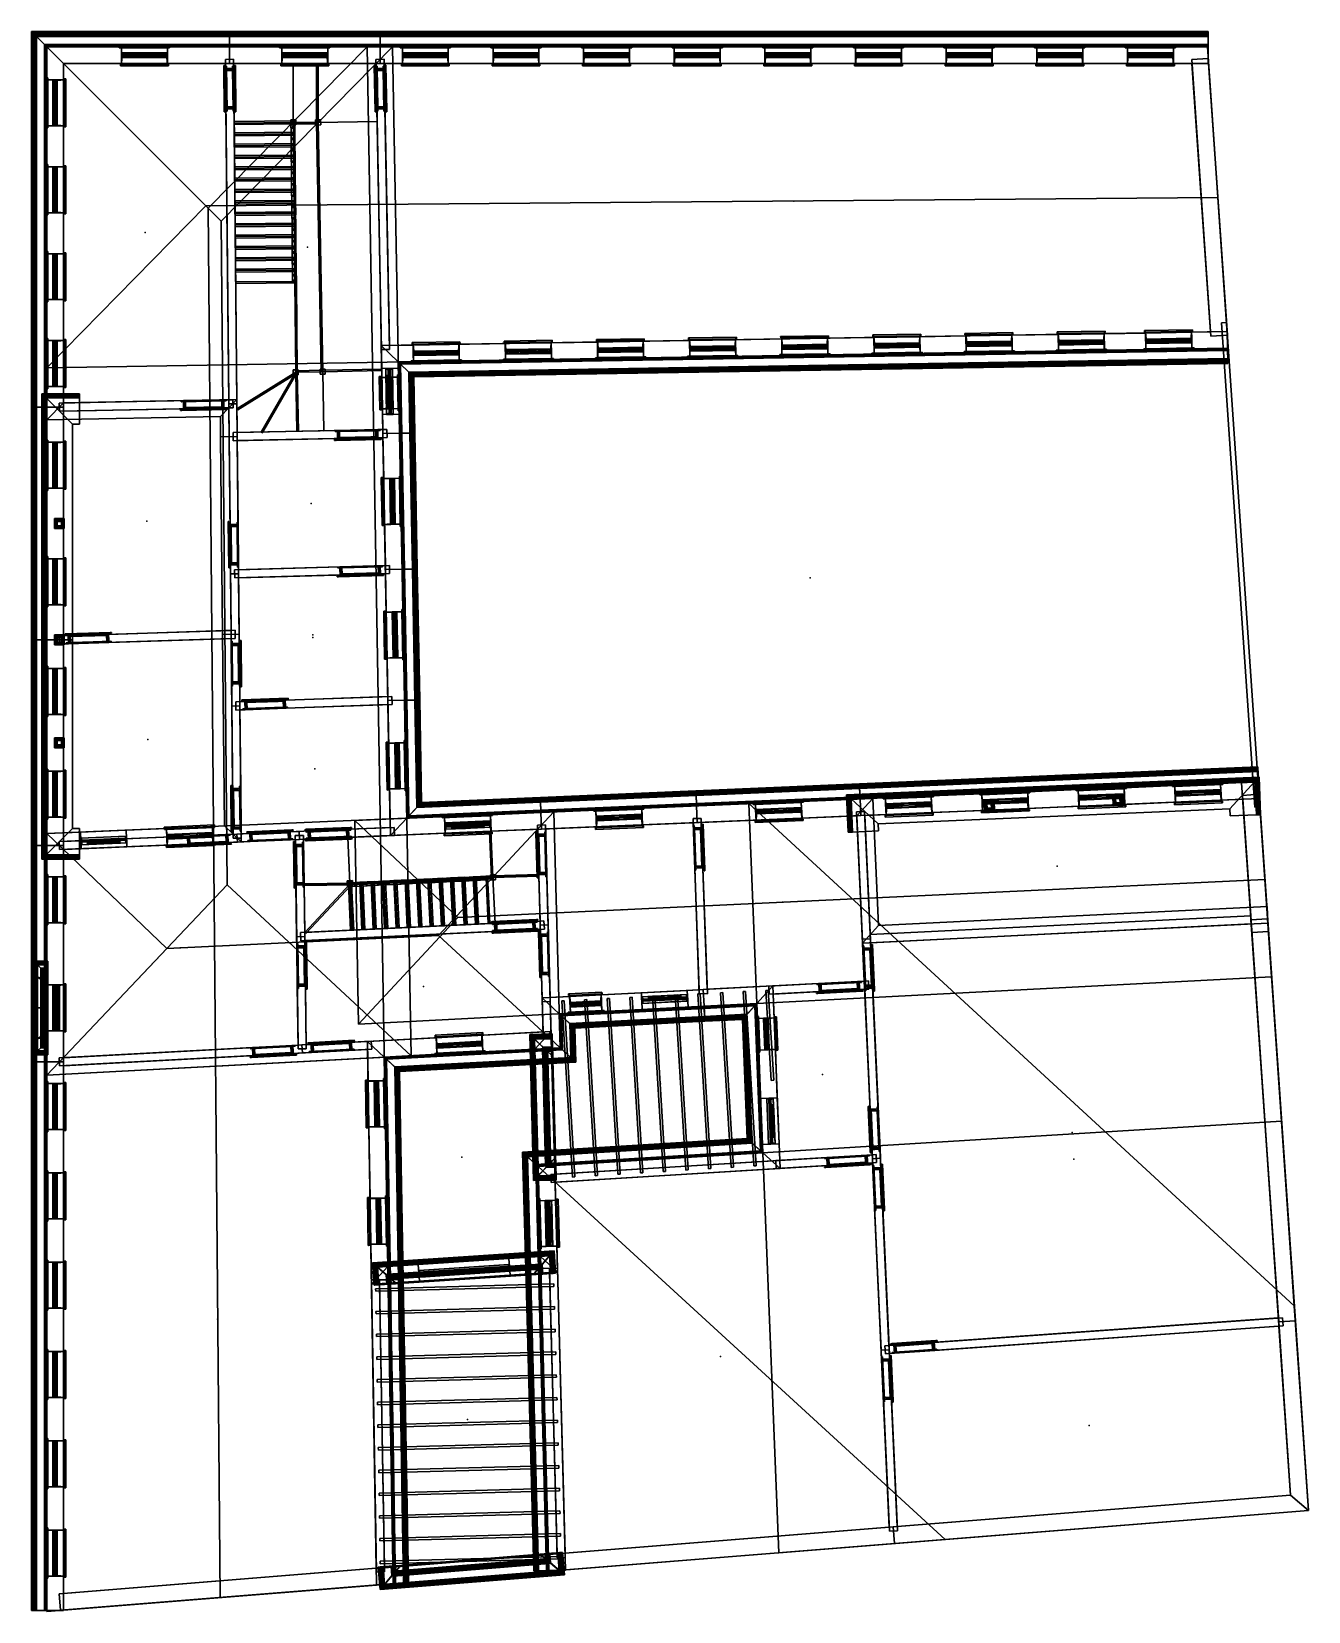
# Model space of a CAD drawing. Extents: x -0.3 to 25, y 0 to 31.3.
import ezdxf

# ---------------------------------------------------------------- set-up
doc = ezdxf.new("R2010")
doc.units = 0

# ---------------------------------------------------------------- blocks, each defined once
blk = doc.blocks.new('sash_big')
at = {"color": 255}
mesh = blk.add_polyface(dxfattribs=at)
corners = [(0, 0.35), (0, 0.35, 0.052), (0, 0.35, 0.077), (0, 0.21, 0.077), (0, 0.21, 1.82), (0, 0.12, 0.027), (0, 0.12, 1.82), (0, 0.02), (0, 0.02, 0.01), (0.01, 0.21, 0.077), (0.01, 0.21, 1.81), (0.01, 0.195, 0.077), (0.01, 0.195, 0.975), (0.01, 0.165, 0.077), (0.01, 0.165, 0.937), (0.01, 0.165, 0.975), (0.01, 0.165, 1.81), (0.01, 0.135, 0.937), (0.01, 0.135, 1.81), (0.01, 0.12, 0.077), (0.01, 0.12, 1.81), (0.033, 0.195, 0.125), (0.033, 0.195, 0.526), (0.033, 0.195, 0.536), (0.033, 0.195, 0.937), (0.033, 0.165, 0.125), (0.033, 0.165, 0.526), (0.033, 0.165, 0.536), (0.033, 0.165, 0.937), (0.033, 0.165, 0.975), (0.033, 0.165, 1.376), (0.033, 0.165, 1.386), (0.033, 0.165, 1.787), (0.033, 0.135, 0.975), (0.033, 0.135, 1.376), (0.033, 0.135, 1.386), (0.033, 0.135, 1.787), (0.308, 0.195, 0.125), (0.308, 0.195, 0.526), (0.308, 0.195, 0.536), (0.308, 0.195, 0.937), (0.308, 0.165, 0.125), (0.308, 0.165, 0.526), (0.308, 0.165, 0.536), (0.308, 0.165, 0.937), (0.308, 0.165, 0.975), (0.308, 0.165, 1.376), (0.308, 0.165, 1.386), (0.308, 0.165, 1.787), (0.308, 0.135, 0.975), (0.308, 0.135, 1.376), (0.308, 0.135, 1.386), (0.308, 0.135, 1.787), (0.318, 0.195, 0.125), (0.318, 0.195, 0.526), (0.318, 0.195, 0.536), (0.318, 0.195, 0.937), (0.318, 0.165, 0.125), (0.318, 0.165, 0.526), (0.318, 0.165, 0.536), (0.318, 0.165, 0.937), (0.318, 0.165, 0.975), (0.318, 0.165, 1.376), (0.318, 0.165, 1.386), (0.318, 0.165, 1.787), (0.318, 0.135, 0.975), (0.318, 0.135, 1.376), (0.318, 0.135, 1.386), (0.318, 0.135, 1.787), (0.592, 0.195, 0.125), (0.592, 0.195, 0.526), (0.592, 0.195, 0.536), (0.592, 0.195, 0.937), (0.592, 0.165, 0.125), (0.592, 0.165, 0.526), (0.592, 0.165, 0.536), (0.592, 0.165, 0.937), (0.592, 0.165, 0.975), (0.592, 0.165, 1.376), (0.592, 0.165, 1.386), (0.592, 0.165, 1.787), (0.592, 0.135, 0.975), (0.592, 0.135, 1.376), (0.592, 0.135, 1.386), (0.592, 0.135, 1.787), (0.602, 0.195, 0.125), (0.602, 0.195, 0.526), (0.602, 0.195, 0.536), (0.602, 0.195, 0.937), (0.602, 0.165, 0.125), (0.602, 0.165, 0.526), (0.602, 0.165, 0.536), (0.602, 0.165, 0.937), (0.602, 0.165, 0.975), (0.602, 0.165, 1.376), (0.602, 0.165, 1.386), (0.602, 0.165, 1.787), (0.602, 0.135, 0.975), (0.602, 0.135, 1.376), (0.602, 0.135, 1.386), (0.602, 0.135, 1.787), (0.877, 0.195, 0.125), (0.877, 0.195, 0.526), (0.877, 0.195, 0.536), (0.877, 0.195, 0.937), (0.877, 0.165, 0.125), (0.877, 0.165, 0.526), (0.877, 0.165, 0.536), (0.877, 0.165, 0.937), (0.877, 0.165, 0.975), (0.877, 0.165, 1.376), (0.877, 0.165, 1.386), (0.877, 0.165, 1.787), (0.877, 0.135, 0.975), (0.877, 0.135, 1.376), (0.877, 0.135, 1.386), (0.877, 0.135, 1.787), (0.9, 0.21, 0.077), (0.9, 0.21, 1.81), (0.9, 0.195, 0.077), (0.9, 0.195, 0.975), (0.9, 0.165, 0.077), (0.9, 0.165, 0.937), (0.9, 0.165, 0.975), (0.9, 0.165, 1.81), (0.9, 0.135, 0.937), (0.9, 0.135, 1.81), (0.9, 0.12, 0.077), (0.9, 0.12, 1.81), (0.91, 0.35), (0.91, 0.35, 0.052), (0.91, 0.35, 0.077), (0.91, 0.21, 0.077), (0.91, 0.21, 1.82), (0.91, 0.12, 0.027), (0.91, 0.12, 1.82), (0.91, 0.02), (0.91, 0.02, 0.01), (0.93, 0.35, 0.052), (0.93, 0.35, 0.077), (0.93, 0.38, 0.052), (0.93, 0.38, 0.077), (0.953, 0.02, 0.01), (0.953, 0.02, -0.123), (0.953, -0.03, 0.002), (0.953, -0.03, -0.123), (-0.02, 0.35, 0.052), (-0.02, 0.35, 0.077), (-0.02, 0.38, 0.052), (-0.02, 0.38, 0.077), (-0.043, 0.02, 0.01), (-0.043, 0.02, -0.123), (-0.043, -0.03, 0.002), (-0.043, -0.03, -0.123)]
mesh.append_faces([[corners[k] for k in face] for face in [(4, 3, 5, 6), (135, 134, 132, 133), (136, 143, 151, 7), (131, 130, 138, 139), (147, 146, 1, 2), (1, 130, 129, 0), (134, 130, 131, 132), (136, 129, 130, 134), (2, 1, 5, 3), (1, 0, 7, 5), (129, 136, 7, 0), (8, 7, 151, 150), (5, 7, 8), (142, 143, 136, 137), (137, 136, 134)]], dxfattribs={"color": 0})
mesh.append_faces([[corners[k] for k in face] for face in [(29, 15, 30), (109, 110, 123), (111, 112, 124), (32, 31, 16), (114, 113, 125), (36, 18, 35), (17, 33, 34), (116, 115, 126), (28, 14, 27), (108, 107, 122), (106, 105, 121), (25, 26, 13), (125, 108, 122), (14, 28, 17), (150, 152, 8), (142, 137, 144), (147, 2, 149), (3, 9, 2), (132, 131, 117), (139, 141, 131), (15, 29, 12), (123, 120, 109), (101, 102, 119), (103, 104, 120), (21, 11, 22), (24, 23, 12), (131, 2, 9, 117), (141, 149, 2, 131), (146, 147, 149, 148), (148, 149, 141, 140), (140, 141, 139, 138), (148, 140, 130, 1), (11, 119, 117, 9), (134, 5, 8, 137), (152, 144, 137, 8), (152, 153, 145, 144), (151, 143, 145, 153), (124, 16, 10, 118), (10, 4, 133, 118), (121, 13, 19, 127), (127, 19, 5, 134), (73, 69, 53, 57), (75, 59, 58, 74), (75, 71, 55, 59), (83, 79, 63, 67), (83, 67, 66, 82), (66, 62, 78, 82), (98, 82, 81, 97), (93, 77, 78, 94), (82, 78, 77, 81), (97, 93, 94, 98), (107, 103, 87, 91), (54, 53, 37, 38), (86, 85, 69, 70), (39, 38, 22, 23), (71, 70, 54, 55), (56, 55, 39, 40), (88, 87, 71, 72), (86, 87, 103, 102), (42, 38, 37, 41), (26, 22, 38, 42), (74, 70, 69, 73), (58, 54, 70, 74), (57, 53, 54, 58), (43, 39, 23, 27), (44, 40, 39, 43), (76, 72, 71, 75), (59, 55, 56, 60), (91, 87, 88, 92), (90, 86, 102, 106), (89, 85, 86, 90), (90, 106, 107, 91), (58, 42, 41, 57), (90, 74, 73, 89), (92, 76, 75, 91), (43, 27, 26, 42), (60, 44, 43, 59), (51, 35, 34, 50), (66, 50, 49, 65), (68, 52, 51, 67), (100, 84, 83, 99), (98, 114, 115, 99), (95, 111, 110, 94), (63, 47, 48, 64), (95, 79, 80, 96), (78, 62, 63, 79), (46, 30, 31, 47), (61, 45, 46, 62), (50, 46, 45, 49), (34, 30, 46, 50), (65, 61, 62, 66), (51, 47, 31, 35), (52, 48, 47, 51), (84, 80, 79, 83), (67, 63, 64, 68), (115, 111, 95, 99), (99, 95, 96, 100), (98, 94, 110, 114), (91, 75, 74, 90), (87, 86, 70, 71), (55, 54, 38, 39), (59, 43, 42, 58), (82, 98, 99, 83), (50, 66, 67, 51), (62, 46, 47, 63), (94, 78, 79, 95), (65, 81, 77, 61), (60, 56, 72, 76), (68, 64, 80, 84), (41, 37, 21, 25), (36, 32, 48, 52), (100, 96, 112, 116), (105, 101, 85, 89), (150, 151, 153, 152), (142, 144, 145, 143), (17, 125, 81, 65), (126, 18, 68, 84), (69, 119, 11, 53), (12, 120, 72, 56), (120, 12, 61, 77), (16, 124, 80, 64), (125, 17, 60, 76), (30, 15, 16, 31), (124, 123, 110, 111), (103, 120, 119, 102), (11, 12, 23, 22), (27, 14, 13, 26), (121, 122, 107, 106), (125, 126, 115, 114), (17, 34, 35, 18), (33, 29, 30, 34), (35, 31, 32, 36), (114, 110, 109, 113), (116, 112, 111, 115), (108, 104, 103, 107), (106, 102, 101, 105), (25, 21, 22, 26), (27, 23, 24, 28), (123, 124, 118, 120), (10, 16, 15, 12), (9, 3, 4, 10), (117, 118, 133, 132), (134, 135, 128, 127), (5, 19, 20, 6), (33, 49, 45, 29), (97, 113, 109, 93), (40, 44, 28, 24), (122, 121, 127, 125), (19, 13, 14, 17), (11, 9, 10, 12), (118, 117, 119, 120), (126, 125, 127, 128), (18, 20, 19, 17), (13, 57, 41), (41, 25, 13), (89, 73, 121), (121, 105, 89), (121, 73, 57, 13), (97, 81, 125), (125, 113, 97), (17, 65, 49), (49, 33, 17), (100, 116, 126), (126, 84, 100), (18, 36, 52), (52, 68, 18), (16, 64, 48), (48, 32, 16), (96, 80, 124), (124, 112, 96), (126, 128, 20, 18), (135, 6, 20, 128), (12, 56, 40), (40, 24, 12), (72, 120, 88), (104, 88, 120), (108, 92, 88, 104), (119, 69, 85), (85, 101, 119), (37, 53, 11), (11, 21, 37), (92, 108, 125), (125, 76, 92), (44, 60, 17), (17, 28, 44), (45, 61, 12), (12, 29, 45), (93, 109, 120), (120, 77, 93), (133, 4, 6, 135), (130, 140, 138), (1, 146, 148)]], dxfattribs={"color": 255})
blk = doc.blocks.new('door_panelled')
mesh = blk.add_polyface()
corners = [(0.125, 0.2, 0.225), (0.125, 0.2, 0.62), (0.012, 0.2, 0.075), (0.125, 0.2, 1.895), (0.125, 0.2, 0.82), (0.125, 0.21, 0.82), (0.125, 0.21, 1.895), (0.012, 0.2, 2.068), (0.125, 0.205, 0.225), (0.125, 0.205, 0.62), (0.135, 0.21, 1.185), (0.135, 0.21, 1.53), (0.135, 0.205, 0.235), (0.135, 0.205, 0.61), (0.135, 0.21, 1.175), (0.135, 0.21, 1.54), (0.135, 0.21, 0.83), (0.135, 0.24, 1.53), (0.135, 0.24, 1.185), (0.125, 0.24, 0.82), (0.125, 0.24, 1.895), (0.135, 0.21, 1.885), (0.125, 0.25, 0.82), (0.125, 0.25, 1.895), (0.135, 0.24, 1.175), (0.012, 0.25, 2.068), (0.012, 0.25, 0.027), (0.125, 0.25, 0.62), (0.125, 0.25, 0.225), (0.125, 0.245, 0.62), (0.125, 0.245, 0.225), (0.135, 0.245, 0.61), (0.135, 0.245, 0.235), (0.01, 0.198, 0.025), (0.025, 0.198, 0.025), (0.01, 0.25, 0.025), (0.01, 0.25, 2.07), (0, 0.25), (0, 0.25, 2.08), (0.01, 0.198, 2.07), (0.025, 0.198, 2.055), (0, 0.12), (0, 0.12, 2.08), (0.01, 0.12, 0.025), (0.01, 0.12, 2.07), (0.01, 0.17, 0.025), (0.01, 0.17, 2.07), (0.025, 0.17, 0.025), (0.025, 0.17, 2.055), (0.012, 0.2, 0.027), (0.027, 0.2, 0.027), (0.027, 0.2, 0.075), (0.027, 0.16, 0.045), (0.027, 0.19, 0.075), (0.027, 0.16, 0.027)]
mesh.append_faces([[corners[k] for k in face] for face in [(0, 1, 2), (3, 4, 5, 6), (7, 2, 1, 4), (8, 9, 1, 0), (3, 7, 4), (6, 5, 10, 11), (12, 13, 9, 8), (14, 10, 5), (15, 6, 11), (16, 14, 5), (17, 18, 19, 20), (21, 6, 15), (20, 19, 22, 23), (18, 24, 19), (22, 25, 23), (26, 25, 22, 27), (28, 27, 29, 30), (28, 26, 27), (30, 29, 31, 32), (33, 34, 35), (36, 35, 37, 38), (39, 40, 34, 33), (35, 36, 39, 33), (38, 37, 41, 42), (41, 43, 44, 42), (45, 46, 44, 43), (47, 48, 46, 45), (45, 43, 47), (40, 48, 47, 34), (26, 2, 7, 25), (26, 49, 2), (49, 26, 50), (2, 49, 50, 51), (51, 50, 52, 53), (54, 52, 50)]])
mesh = blk.add_polyface()
corners = [(0.545, 0.215, 0.265), (0.545, 0.22, 0.265), (0.545, 0.22, 0.58), (0.545, 0.215, 0.58), (0.515, 0.21, 0.61), (0.515, 0.21, 0.235), (0.515, 0.205, 0.61), (0.515, 0.205, 0.235), (0.505, 0.205, 0.62), (0.505, 0.205, 0.225), (0.505, 0.2, 0.62), (0.505, 0.2, 0.225), (0.785, 0.21, 0.82), (0.125, 0.21, 0.82), (0.125, 0.2, 0.82), (0.785, 0.2, 0.82), (0.785, 0.2, 1.895), (0.125, 0.2, 1.895), (0.125, 0.21, 1.895), (0.785, 0.21, 1.895), (0.558, 0.21, 0.83), (0.558, 0.21, 1.175), (0.558, 0.24, 1.175), (0.558, 0.24, 0.83), (0.785, 0.25, 0.82), (0.125, 0.25, 0.82), (0.125, 0.24, 0.82), (0.785, 0.24, 0.82), (0.505, 0.25, 0.62), (0.405, 0.25, 0.62), (0.558, 0.24, 1.54), (0.558, 0.21, 1.54), (0.558, 0.21, 1.885), (0.558, 0.24, 1.885), (0.785, 0.24, 1.895), (0.125, 0.24, 1.895), (0.125, 0.25, 1.895), (0.785, 0.25, 1.895), (0.505, 0.25, 0.225), (0.505, 0.245, 0.62), (0.505, 0.245, 0.225), (0.898, 0.25, 0.027), (0.012, 0.25, 0.027), (0.405, 0.25, 0.225), (0.012, 0.25, 2.068), (0.898, 0.25, 2.068), (0.515, 0.245, 0.61), (0.515, 0.245, 0.235), (0.515, 0.24, 0.61), (0.515, 0.24, 0.235), (0.545, 0.235, 0.58), (0.545, 0.235, 0.265), (0.545, 0.23, 0.58), (0.545, 0.23, 0.265), (0.885, 0.198, 0.025), (0.025, 0.198, 0.025), (0.025, 0.17, 0.025), (0.885, 0.17, 0.025), (0.9, 0.25, 0.025), (0.01, 0.25, 0.025), (0.91, 0.25), (0, 0.25), (0.01, 0.198, 2.07), (0.01, 0.25, 2.07), (0.9, 0.25, 2.07), (0.9, 0.198, 2.07), (0.885, 0.198, 2.055), (0.025, 0.198, 2.055), (0, 0.25, 2.08), (0.91, 0.25, 2.08), (0, 0.12, 2.08), (0.91, 0.12, 2.08), (0.01, 0.12, 2.07), (0.9, 0.12, 2.07), (0.01, 0.17, 2.07), (0.9, 0.17, 2.07), (0.91, 0.12), (0, 0.12), (0.9, 0.12, 0.025), (0.01, 0.12, 0.025), (0.885, 0.17, 2.055), (0.025, 0.17, 2.055), (0.898, 0.2, 2.068), (0.012, 0.2, 2.068), (0.883, 0.2, 0.027), (0.027, 0.2, 0.027), (0.027, 0.16, 0.027), (0.883, 0.16, 0.027)]
mesh.append_faces([[corners[k] for k in face] for face in [(0, 1, 2, 3), (0, 3, 4, 5), (5, 4, 6, 7), (8, 9, 7, 6), (9, 8, 10, 11), (12, 13, 14, 15), (16, 17, 18, 19), (20, 21, 22, 23), (24, 25, 26, 27), (28, 29, 25, 24), (30, 31, 32, 33), (34, 35, 36, 37), (38, 28, 39, 40), (38, 41, 42, 43), (44, 45, 37, 36), (46, 47, 40, 39), (47, 46, 48, 49), (49, 48, 50, 51), (50, 52, 53, 51), (54, 55, 56, 57), (55, 54, 58, 59), (58, 60, 61, 59), (62, 63, 64, 65), (65, 66, 67, 62), (63, 68, 69, 64), (70, 71, 69, 68), (71, 70, 72, 73), (73, 72, 74, 75), (76, 77, 61, 60), (77, 76, 78, 79), (80, 75, 74, 81), (80, 81, 67, 66), (82, 45, 44, 83), (42, 41, 84, 85), (86, 85, 84, 87)]])
mesh = blk.add_polyface()
corners = [(0.505, 0.2, 0.225), (0.505, 0.2, 0.62), (0.405, 0.2, 0.62), (0.405, 0.2, 0.225), (0.027, 0.2, 0.075), (0.883, 0.2, 0.075), (0.785, 0.2, 0.82), (0.125, 0.2, 0.82), (0.405, 0.205, 0.62), (0.405, 0.205, 0.225), (0.027, 0.19, 0.075), (0.883, 0.19, 0.075), (0.395, 0.205, 0.61), (0.395, 0.205, 0.235), (0.027, 0.16, 0.045), (0.883, 0.16, 0.045), (0.125, 0.21, 0.82), (0.785, 0.21, 0.82), (0.558, 0.21, 0.83), (0.352, 0.21, 0.83), (0.395, 0.21, 0.61), (0.395, 0.21, 0.235), (0.125, 0.2, 1.895), (0.785, 0.2, 1.895), (0.898, 0.2, 2.068), (0.012, 0.2, 2.068), (0.027, 0.16, 0.027), (0.883, 0.16, 0.027), (0.558, 0.24, 0.83), (0.352, 0.24, 0.83), (0.365, 0.215, 0.58), (0.365, 0.215, 0.265), (0.785, 0.24, 0.82), (0.125, 0.24, 0.82), (0.785, 0.21, 1.895), (0.125, 0.21, 1.895), (0.352, 0.21, 1.885), (0.558, 0.21, 1.885), (0.365, 0.22, 0.58), (0.365, 0.22, 0.265), (0.558, 0.24, 1.175), (0.558, 0.21, 1.175), (0.352, 0.21, 1.175), (0.352, 0.24, 1.175), (0.558, 0.24, 1.885), (0.352, 0.24, 1.885), (0.558, 0.21, 1.185), (0.352, 0.21, 1.185), (0.352, 0.24, 1.185), (0.558, 0.24, 1.185), (0.352, 0.21, 1.54), (0.352, 0.24, 1.54), (0.125, 0.24, 1.895), (0.785, 0.24, 1.895), (0.405, 0.25, 0.225), (0.405, 0.25, 0.62), (0.505, 0.25, 0.62), (0.505, 0.25, 0.225), (0.352, 0.21, 1.53), (0.352, 0.24, 1.53), (0.558, 0.21, 1.54), (0.558, 0.21, 1.53), (0.558, 0.24, 1.54), (0.558, 0.24, 1.53), (0.405, 0.245, 0.225), (0.405, 0.245, 0.62), (0.395, 0.245, 0.235), (0.395, 0.245, 0.61), (0.395, 0.24, 0.235), (0.395, 0.24, 0.61), (0.365, 0.235, 0.265), (0.365, 0.235, 0.58), (0.365, 0.23, 0.58), (0.365, 0.23, 0.265), (0.01, 0.12, 0.025), (0.9, 0.12, 0.025), (0.885, 0.17, 0.025), (0.025, 0.17, 0.025)]
mesh.append_faces([[corners[k] for k in face] for face in [(0, 1, 2, 3), (4, 5, 0, 3), (6, 7, 2, 1), (3, 2, 8, 9), (10, 11, 5, 4), (12, 13, 9, 8), (14, 15, 11, 10), (16, 17, 18, 19), (13, 12, 20, 21), (22, 23, 24, 25), (15, 14, 26, 27), (19, 18, 28, 29), (21, 20, 30, 31), (32, 33, 29, 28), (34, 35, 36, 37), (30, 38, 39, 31), (40, 41, 42, 43), (44, 37, 36, 45), (46, 47, 42, 41), (48, 49, 40, 43), (50, 51, 45, 36), (52, 53, 44, 45), (46, 49, 48, 47), (54, 55, 56, 57), (58, 47, 48, 59), (60, 50, 58, 61), (60, 62, 51, 50), (63, 61, 58, 59), (64, 65, 55, 54), (51, 62, 63, 59), (65, 64, 66, 67), (68, 69, 67, 66), (70, 71, 69, 68), (72, 71, 70, 73), (74, 75, 76, 77)]])
mesh = blk.add_polyface()
corners = [(0.027, 0.2, 0.075), (0.405, 0.2, 0.225), (0.125, 0.2, 0.225), (0.012, 0.2, 0.075), (0.405, 0.2, 0.62), (0.125, 0.2, 0.82), (0.125, 0.2, 0.62), (0.125, 0.205, 0.62), (0.405, 0.205, 0.62), (0.405, 0.205, 0.225), (0.125, 0.205, 0.225), (0.135, 0.205, 0.61), (0.395, 0.205, 0.61), (0.135, 0.205, 0.235), (0.395, 0.205, 0.235), (0.135, 0.21, 0.61), (0.395, 0.21, 0.61), (0.342, 0.21, 0.83), (0.135, 0.21, 0.83), (0.125, 0.21, 0.82), (0.135, 0.21, 1.53), (0.135, 0.21, 1.185), (0.135, 0.24, 1.185), (0.135, 0.24, 1.53), (0.135, 0.21, 0.235), (0.342, 0.24, 0.83), (0.135, 0.24, 0.83), (0.342, 0.21, 1.185), (0.135, 0.21, 1.175), (0.342, 0.21, 1.175), (0.342, 0.24, 1.185), (0.342, 0.24, 1.53), (0.342, 0.21, 1.53), (0.342, 0.21, 1.54), (0.135, 0.21, 1.54), (0.165, 0.215, 0.265), (0.165, 0.215, 0.58), (0.125, 0.24, 0.82), (0.342, 0.24, 1.175), (0.135, 0.24, 1.175), (0.135, 0.24, 1.54), (0.125, 0.24, 1.895), (0.342, 0.24, 1.54), (0.342, 0.21, 1.885), (0.125, 0.21, 1.895), (0.135, 0.21, 1.885), (0.135, 0.24, 1.885), (0.165, 0.22, 0.58), (0.165, 0.22, 0.265), (0.405, 0.25, 0.62), (0.125, 0.25, 0.62), (0.125, 0.25, 0.82), (0.342, 0.24, 1.885), (0.125, 0.25, 0.225), (0.405, 0.25, 0.225), (0.012, 0.25, 0.027), (0.135, 0.245, 0.235), (0.135, 0.245, 0.61), (0.135, 0.24, 0.61), (0.135, 0.24, 0.235), (0.165, 0.235, 0.58), (0.165, 0.235, 0.265), (0.165, 0.23, 0.58), (0.165, 0.23, 0.265)]
mesh.append_faces([[corners[k] for k in face] for face in [(0, 1, 2, 3), (4, 5, 6), (4, 6, 7, 8), (9, 10, 2, 1), (8, 7, 11, 12), (13, 10, 9, 14), (12, 11, 15, 16), (17, 18, 19), (20, 21, 22, 23), (24, 15, 11, 13), (18, 17, 25, 26), (27, 21, 28, 29), (27, 30, 22, 21), (31, 32, 20, 23), (33, 34, 20, 32), (35, 36, 15, 24), (37, 26, 25), (38, 29, 28, 39), (26, 39, 28, 18), (38, 39, 22, 30), (40, 23, 41), (31, 23, 40, 42), (43, 44, 45), (34, 40, 46, 45), (33, 42, 40, 34), (47, 36, 35, 48), (49, 50, 51), (26, 37, 39), (41, 46, 40), (52, 43, 45, 46), (52, 46, 41), (53, 54, 55), (56, 57, 58, 59), (59, 58, 60, 61), (60, 62, 63, 61)]])
mesh = blk.add_polyface()
corners = [(0.352, 0.21, 0.83), (0.342, 0.21, 0.83), (0.125, 0.21, 0.82), (0.395, 0.21, 0.235), (0.135, 0.21, 0.235), (0.135, 0.205, 0.235), (0.395, 0.205, 0.235), (0.352, 0.24, 0.83), (0.352, 0.24, 1.175), (0.352, 0.21, 1.175), (0.342, 0.21, 1.175), (0.395, 0.21, 0.61), (0.135, 0.21, 0.61), (0.165, 0.215, 0.58), (0.365, 0.215, 0.58), (0.365, 0.215, 0.265), (0.165, 0.215, 0.265), (0.125, 0.24, 0.82), (0.342, 0.24, 0.83), (0.342, 0.24, 1.175), (0.352, 0.21, 1.185), (0.342, 0.21, 1.185), (0.342, 0.21, 1.885), (0.352, 0.21, 1.885), (0.125, 0.21, 1.895), (0.165, 0.22, 0.58), (0.365, 0.22, 0.58), (0.365, 0.22, 0.265), (0.165, 0.22, 0.265), (0.342, 0.24, 1.185), (0.352, 0.24, 1.185), (0.342, 0.21, 1.53), (0.352, 0.21, 1.53), (0.342, 0.24, 1.53), (0.352, 0.21, 1.54), (0.342, 0.21, 1.54), (0.352, 0.24, 1.53), (0.342, 0.24, 1.54), (0.352, 0.24, 1.54), (0.342, 0.24, 1.885), (0.352, 0.24, 1.885), (0.125, 0.24, 1.895), (0.405, 0.245, 0.62), (0.125, 0.245, 0.62), (0.125, 0.25, 0.62), (0.405, 0.25, 0.62), (0.405, 0.25, 0.225), (0.125, 0.25, 0.225), (0.125, 0.245, 0.225), (0.405, 0.245, 0.225), (0.135, 0.245, 0.61), (0.395, 0.245, 0.61), (0.135, 0.245, 0.235), (0.395, 0.245, 0.235), (0.395, 0.24, 0.61), (0.135, 0.24, 0.61), (0.135, 0.24, 0.235), (0.395, 0.24, 0.235), (0.365, 0.235, 0.58), (0.165, 0.235, 0.58), (0.165, 0.235, 0.265), (0.365, 0.235, 0.265), (0.365, 0.23, 0.58), (0.165, 0.23, 0.58), (0.165, 0.23, 0.265), (0.365, 0.23, 0.265)]
mesh.append_faces([[corners[k] for k in face] for face in [(0, 1, 2), (3, 4, 5, 6), (7, 8, 9, 0), (0, 9, 10, 1), (11, 12, 13, 14), (15, 16, 4, 3), (17, 18, 7), (18, 19, 8, 7), (10, 9, 20, 21), (1, 10, 19, 18), (22, 23, 24), (14, 13, 25, 26), (27, 26, 25, 28), (27, 28, 16, 15), (8, 19, 29, 30), (31, 21, 20, 32), (33, 29, 21, 31), (31, 32, 34, 35), (23, 22, 35, 34), (36, 30, 29, 33), (36, 33, 37, 38), (37, 35, 22, 39), (38, 37, 39, 40), (40, 39, 41), (42, 43, 44, 45), (46, 47, 48, 49), (50, 43, 42, 51), (52, 53, 49, 48), (54, 55, 50, 51), (53, 52, 56, 57), (58, 59, 55, 54), (57, 56, 60, 61), (62, 63, 59, 58), (61, 60, 64, 65), (64, 63, 62, 65)]])
mesh = blk.add_polyface()
corners = [(0.545, 0.215, 0.265), (0.745, 0.215, 0.265), (0.745, 0.22, 0.265), (0.545, 0.22, 0.265), (0.745, 0.22, 0.58), (0.545, 0.22, 0.58), (0.515, 0.21, 0.235), (0.775, 0.21, 0.235), (0.745, 0.215, 0.58), (0.545, 0.215, 0.58), (0.515, 0.205, 0.235), (0.775, 0.205, 0.235), (0.775, 0.21, 0.61), (0.515, 0.21, 0.61), (0.785, 0.205, 0.225), (0.505, 0.205, 0.225), (0.775, 0.205, 0.61), (0.515, 0.205, 0.61), (0.505, 0.2, 0.225), (0.785, 0.2, 0.225), (0.785, 0.205, 0.62), (0.505, 0.205, 0.62), (0.785, 0.2, 0.62), (0.505, 0.2, 0.62), (0.568, 0.21, 0.83), (0.558, 0.21, 0.83), (0.785, 0.21, 0.82), (0.568, 0.21, 1.175), (0.558, 0.21, 1.175), (0.568, 0.24, 0.83), (0.568, 0.24, 1.175), (0.568, 0.21, 1.185), (0.558, 0.21, 1.185), (0.558, 0.24, 0.83), (0.558, 0.24, 1.175), (0.785, 0.24, 0.82), (0.568, 0.21, 1.885), (0.785, 0.21, 1.895), (0.558, 0.21, 1.885), (0.558, 0.21, 1.53), (0.568, 0.21, 1.53), (0.558, 0.24, 1.185), (0.568, 0.24, 1.185), (0.558, 0.21, 1.54), (0.568, 0.21, 1.54), (0.568, 0.24, 1.53), (0.558, 0.24, 1.53), (0.568, 0.24, 1.54), (0.558, 0.24, 1.54), (0.558, 0.24, 1.885), (0.568, 0.24, 1.885), (0.785, 0.24, 1.895), (0.785, 0.245, 0.62), (0.505, 0.245, 0.62), (0.505, 0.25, 0.62), (0.785, 0.25, 0.62), (0.785, 0.25, 0.225), (0.505, 0.25, 0.225), (0.505, 0.245, 0.225), (0.785, 0.245, 0.225), (0.775, 0.245, 0.61), (0.515, 0.245, 0.61), (0.515, 0.245, 0.235), (0.775, 0.245, 0.235), (0.775, 0.24, 0.61), (0.515, 0.24, 0.61), (0.515, 0.24, 0.235), (0.775, 0.24, 0.235)]
mesh.append_faces([[corners[k] for k in face] for face in [(0, 1, 2, 3), (2, 4, 5, 3), (1, 0, 6, 7), (8, 9, 5, 4), (7, 6, 10, 11), (12, 13, 9, 8), (14, 11, 10, 15), (16, 17, 13, 12), (14, 15, 18, 19), (17, 16, 20, 21), (22, 23, 21, 20), (24, 25, 26), (24, 27, 28, 25), (29, 30, 27, 24), (28, 27, 31, 32), (33, 34, 30, 29), (29, 35, 33), (36, 37, 38), (39, 32, 31, 40), (30, 34, 41, 42), (36, 38, 43, 44), (40, 31, 42, 45), (39, 40, 44, 43), (46, 41, 32, 39), (45, 42, 41, 46), (47, 48, 49, 50), (50, 49, 51), (44, 47, 50, 36), (45, 46, 48, 47), (52, 53, 54, 55), (56, 57, 58, 59), (52, 60, 61, 53), (59, 58, 62, 63), (64, 65, 61, 60), (63, 62, 66, 67)]])
mesh = blk.add_polyface()
corners = [(0.745, 0.215, 0.58), (0.745, 0.22, 0.58), (0.745, 0.22, 0.265), (0.745, 0.215, 0.265), (0.775, 0.21, 0.235), (0.775, 0.21, 0.61), (0.775, 0.205, 0.235), (0.775, 0.205, 0.61), (0.883, 0.2, 0.075), (0.898, 0.2, 0.075), (0.785, 0.2, 0.225), (0.505, 0.2, 0.225), (0.505, 0.2, 0.62), (0.785, 0.2, 0.62), (0.785, 0.2, 0.82), (0.568, 0.21, 0.83), (0.785, 0.21, 0.82), (0.775, 0.21, 0.83), (0.775, 0.24, 1.53), (0.775, 0.24, 1.185), (0.775, 0.21, 1.185), (0.775, 0.21, 1.53), (0.775, 0.21, 1.175), (0.775, 0.21, 1.54), (0.785, 0.21, 1.895), (0.775, 0.24, 0.83), (0.568, 0.24, 0.83), (0.568, 0.24, 1.185), (0.568, 0.21, 1.185), (0.568, 0.21, 1.53), (0.568, 0.24, 1.53), (0.568, 0.21, 1.175), (0.568, 0.21, 1.54), (0.568, 0.24, 1.175), (0.775, 0.24, 1.175), (0.785, 0.24, 0.82), (0.568, 0.21, 1.885), (0.775, 0.21, 1.885), (0.568, 0.24, 1.54), (0.775, 0.24, 1.54), (0.775, 0.24, 1.885), (0.505, 0.25, 0.62), (0.785, 0.25, 0.82), (0.785, 0.25, 0.62), (0.568, 0.24, 1.885), (0.785, 0.24, 1.895), (0.505, 0.25, 0.225), (0.785, 0.25, 0.225), (0.898, 0.25, 0.027), (0.775, 0.24, 0.235), (0.775, 0.24, 0.61), (0.775, 0.245, 0.61), (0.775, 0.245, 0.235), (0.745, 0.235, 0.58), (0.545, 0.235, 0.58), (0.515, 0.24, 0.61), (0.515, 0.24, 0.235), (0.545, 0.235, 0.265), (0.745, 0.235, 0.265), (0.745, 0.23, 0.58), (0.545, 0.23, 0.58), (0.545, 0.23, 0.265), (0.745, 0.23, 0.265)]
mesh.append_faces([[corners[k] for k in face] for face in [(0, 1, 2, 3), (4, 5, 0, 3), (6, 7, 5, 4), (8, 9, 10, 11), (12, 13, 14), (15, 16, 17), (18, 19, 20, 21), (22, 16, 20), (23, 21, 24), (17, 16, 22), (25, 26, 15, 17), (27, 28, 20, 19), (29, 30, 18, 21), (20, 28, 31, 22), (23, 32, 29, 21), (31, 33, 34, 22), (17, 22, 34, 25), (26, 25, 35), (36, 37, 24), (27, 19, 34, 33), (38, 39, 18, 30), (38, 32, 23, 39), (39, 23, 37, 40), (41, 42, 43), (36, 44, 40, 37), (40, 44, 45), (46, 47, 48), (49, 50, 51, 52), (53, 54, 55, 50), (49, 56, 57, 58), (58, 53, 50, 49), (59, 60, 54, 53), (61, 60, 59, 62), (58, 57, 61, 62), (59, 53, 58, 62)]])
mesh = blk.add_polyface()
corners = [(0.785, 0.205, 0.225), (0.785, 0.205, 0.62), (0.775, 0.205, 0.61), (0.775, 0.205, 0.235), (0.785, 0.2, 0.225), (0.785, 0.2, 0.62), (0.898, 0.2, 0.075), (0.898, 0.2, 2.068), (0.785, 0.2, 0.82), (0.785, 0.2, 1.895), (0.785, 0.21, 1.895), (0.785, 0.21, 0.82), (0.775, 0.21, 1.53), (0.775, 0.21, 1.185), (0.785, 0.24, 1.895), (0.785, 0.24, 0.82), (0.775, 0.24, 1.185), (0.775, 0.24, 1.53), (0.775, 0.21, 1.54), (0.775, 0.21, 1.885), (0.785, 0.25, 1.895), (0.785, 0.25, 0.82), (0.775, 0.24, 1.175), (0.775, 0.24, 1.54), (0.775, 0.24, 0.83), (0.898, 0.25, 2.068), (0.775, 0.24, 1.885), (0.898, 0.25, 0.027), (0.785, 0.25, 0.62), (0.785, 0.25, 0.225), (0.785, 0.245, 0.225), (0.785, 0.245, 0.62), (0.775, 0.245, 0.235), (0.775, 0.245, 0.61), (0.9, 0.198, 0.025), (0.9, 0.25, 0.025), (0.885, 0.198, 0.025), (0.9, 0.198, 2.07), (0.9, 0.25, 2.07), (0.885, 0.198, 2.055), (0.91, 0.25, 2.08), (0.91, 0.25), (0.91, 0.12, 2.08), (0.91, 0.12), (0.9, 0.12, 2.07), (0.9, 0.12, 0.025), (0.9, 0.17, 2.07), (0.9, 0.17, 0.025), (0.885, 0.17, 0.025), (0.885, 0.17, 2.055), (0.898, 0.2, 0.027), (0.883, 0.2, 0.027), (0.883, 0.2, 0.075), (0.883, 0.19, 0.075), (0.883, 0.16, 0.045), (0.883, 0.16, 0.027)]
mesh.append_faces([[corners[k] for k in face] for face in [(0, 1, 2, 3), (4, 5, 1, 0), (5, 4, 6), (5, 6, 7, 8), (7, 9, 8), (8, 9, 10, 11), (12, 13, 11, 10), (14, 15, 16, 17), (18, 10, 19), (20, 21, 15, 14), (22, 16, 15), (23, 14, 17), (24, 22, 15), (21, 20, 25), (23, 26, 14), (21, 25, 27, 28), (28, 27, 29), (30, 31, 28, 29), (32, 33, 31, 30), (34, 35, 36), (37, 38, 35, 34), (34, 36, 39, 37), (38, 40, 41, 35), (42, 43, 41, 40), (42, 44, 45, 43), (45, 44, 46, 47), (47, 48, 45), (47, 46, 49, 48), (39, 36, 48, 49), (6, 27, 25, 7), (50, 27, 6), (27, 50, 51), (52, 51, 50, 6), (53, 54, 51, 52), (55, 51, 54)]])
blk = doc.blocks.new('door_panelled_double')
mesh = blk.add_polyface()
corners = [(0.125, 0.2, 0.225), (0.125, 0.2, 0.62), (0.012, 0.2, 0.075), (0.125, 0.2, 1.895), (0.125, 0.2, 0.82), (0.125, 0.21, 0.82), (0.125, 0.21, 1.895), (0.012, 0.2, 2.068), (0.125, 0.205, 0.225), (0.125, 0.205, 0.62), (0.135, 0.21, 1.185), (0.135, 0.21, 1.53), (0.135, 0.205, 0.235), (0.135, 0.205, 0.61), (0.135, 0.21, 1.175), (0.135, 0.21, 1.54), (0.135, 0.24, 1.53), (0.135, 0.24, 1.185), (0.125, 0.24, 0.82), (0.125, 0.24, 1.895), (0.125, 0.25, 0.82), (0.125, 0.25, 1.895), (0.012, 0.25, 2.068), (0.012, 0.25, 0.027), (0.125, 0.25, 0.62), (0.125, 0.25, 0.225), (0.125, 0.245, 0.62), (0.125, 0.245, 0.225), (0.135, 0.245, 0.61), (0.135, 0.245, 0.235), (0.01, 0.198, 0.025), (0.025, 0.198, 0.025), (0.01, 0.25, 0.025), (0.01, 0.25, 2.07), (0, 0.25), (0, 0.25, 2.08), (0.01, 0.198, 2.07), (0.025, 0.198, 2.055), (0, 0.12), (0, 0.12, 2.08), (0.01, 0.12, 0.025), (0.01, 0.12, 2.07), (0.01, 0.17, 0.025), (0.01, 0.17, 2.07), (0.025, 0.17, 0.025), (0.025, 0.17, 2.055), (0.012, 0.2, 0.027), (0.027, 0.2, 0.027), (0.027, 0.2, 0.075), (0.027, 0.16, 0.045), (0.027, 0.19, 0.075), (0.027, 0.16, 0.027)]
mesh.append_faces([[corners[k] for k in face] for face in [(0, 1, 2), (3, 4, 5, 6), (7, 2, 1, 4), (8, 9, 1, 0), (3, 7, 4), (6, 5, 10, 11), (12, 13, 9, 8), (14, 10, 5), (15, 6, 11), (16, 17, 18, 19), (19, 18, 20, 21), (20, 22, 21), (23, 22, 20, 24), (25, 24, 26, 27), (25, 23, 24), (27, 26, 28, 29), (30, 31, 32), (33, 32, 34, 35), (36, 37, 31, 30), (32, 33, 36, 30), (35, 34, 38, 39), (38, 40, 41, 39), (42, 43, 41, 40), (44, 45, 43, 42), (42, 40, 44), (37, 45, 44, 31), (23, 2, 7, 22), (23, 46, 2), (46, 23, 47), (2, 46, 47, 48), (48, 47, 49, 50), (51, 49, 47)]])
mesh = blk.add_polyface()
corners = [(0.785, 0.205, 0.225), (0.785, 0.205, 0.62), (0.775, 0.205, 0.61), (0.775, 0.205, 0.235), (0.785, 0.2, 0.225), (0.785, 0.2, 0.62), (0.898, 0.2, 0.075), (0.898, 0.2, 2.068), (0.785, 0.2, 0.82), (0.785, 0.2, 1.895), (0.785, 0.21, 1.895), (0.785, 0.21, 0.82), (0.775, 0.21, 1.53), (0.775, 0.21, 1.185), (0.775, 0.21, 0.83), (0.775, 0.21, 1.175), (0.785, 0.24, 1.895), (0.785, 0.24, 0.82), (0.775, 0.24, 1.185), (0.775, 0.24, 1.53), (0.775, 0.21, 1.54), (0.775, 0.21, 1.885), (0.785, 0.25, 1.895), (0.785, 0.25, 0.82), (0.775, 0.24, 1.175), (0.775, 0.24, 1.54), (0.775, 0.24, 0.83), (0.898, 0.25, 2.068), (0.775, 0.24, 1.885), (0.898, 0.25, 0.027), (0.785, 0.25, 0.62), (0.785, 0.25, 0.225), (0.785, 0.245, 0.225), (0.785, 0.245, 0.62), (0.775, 0.245, 0.235), (0.775, 0.245, 0.61), (1.775, 0.198, 0.025), (0.025, 0.198, 0.025), (0.025, 0.17, 0.025), (1.775, 0.17, 0.025), (1.79, 0.25, 0.025), (0.01, 0.25, 0.025), (1.8, 0.25), (0, 0.25), (1.79, 0.198, 2.07), (1.775, 0.198, 2.055), (0.025, 0.198, 2.055), (0.01, 0.198, 2.07), (0, 0.12), (1.8, 0.12), (1.79, 0.12, 0.025), (0.01, 0.12, 0.025), (1.775, 0.17, 2.055), (1.79, 0.17, 2.07), (0.01, 0.17, 2.07), (0.025, 0.17, 2.055), (0.898, 0.2, 0.027), (0.883, 0.2, 0.027), (0.883, 0.2, 0.075), (0.883, 0.19, 0.075), (0.883, 0.16, 0.045), (0.883, 0.16, 0.027)]
mesh.append_faces([[corners[k] for k in face] for face in [(0, 1, 2, 3), (4, 5, 1, 0), (5, 4, 6), (5, 6, 7, 8), (7, 9, 8), (8, 9, 10, 11), (12, 13, 11, 10), (14, 11, 15), (16, 17, 18, 19), (20, 10, 21), (22, 23, 17, 16), (24, 18, 17), (25, 16, 19), (26, 24, 17), (23, 22, 27), (25, 28, 16), (23, 27, 29, 30), (30, 29, 31), (32, 33, 30, 31), (34, 35, 33, 32), (36, 37, 38, 39), (37, 36, 40, 41), (40, 42, 43, 41), (44, 45, 46, 47), (48, 49, 50, 51), (52, 53, 54, 55), (52, 55, 46, 45), (6, 29, 27, 7), (56, 29, 6), (29, 56, 57), (58, 57, 56, 6), (59, 60, 57, 58), (61, 57, 60)]])
mesh = blk.add_polyface()
corners = [(0.01, 0.198, 2.07), (0.01, 0.25, 2.07), (1.79, 0.25, 2.07), (1.79, 0.198, 2.07), (0, 0.25, 2.08), (1.8, 0.25, 2.08), (0, 0.12, 2.08), (1.8, 0.12, 2.08), (0.01, 0.12, 2.07), (1.79, 0.12, 2.07), (0.01, 0.17, 2.07), (1.79, 0.17, 2.07), (1.8, 0.12), (0, 0.12), (0, 0.25), (1.8, 0.25), (0.01, 0.12, 0.025), (1.79, 0.12, 0.025), (1.775, 0.17, 0.025), (0.025, 0.17, 0.025), (1.015, 0.2, 0.225), (1.015, 0.2, 0.62), (0.902, 0.2, 0.075), (1.015, 0.2, 1.895), (1.015, 0.2, 0.82), (1.015, 0.21, 0.82), (1.015, 0.21, 1.895), (0.902, 0.2, 2.068), (1.015, 0.205, 0.225), (1.015, 0.205, 0.62), (1.025, 0.21, 1.185), (1.025, 0.21, 1.53), (1.025, 0.205, 0.235), (1.025, 0.205, 0.61), (1.025, 0.21, 1.175), (1.025, 0.21, 1.54), (1.025, 0.21, 0.83), (1.025, 0.24, 1.53), (1.025, 0.24, 1.185), (1.015, 0.24, 0.82), (1.015, 0.24, 1.895), (1.015, 0.25, 0.82), (1.015, 0.25, 1.895), (1.025, 0.24, 1.175), (1.025, 0.24, 1.54), (0.902, 0.25, 2.068), (0.902, 0.25, 0.027), (1.015, 0.25, 0.62), (1.015, 0.25, 0.225), (1.015, 0.245, 0.62), (1.015, 0.245, 0.225), (1.025, 0.245, 0.61), (1.025, 0.245, 0.235), (0.902, 0.2, 0.027), (0.917, 0.2, 0.027), (0.917, 0.2, 0.075), (0.917, 0.16, 0.045), (0.917, 0.19, 0.075), (0.917, 0.16, 0.027)]
mesh.append_faces([[corners[k] for k in face] for face in [(0, 1, 2, 3), (1, 4, 5, 2), (6, 7, 5, 4), (7, 6, 8, 9), (9, 8, 10, 11), (12, 13, 14, 15), (16, 17, 18, 19), (20, 21, 22), (23, 24, 25, 26), (27, 22, 21, 24), (28, 29, 21, 20), (23, 27, 24), (26, 25, 30, 31), (32, 33, 29, 28), (34, 30, 25), (35, 26, 31), (36, 34, 25), (37, 38, 39, 40), (40, 39, 41, 42), (38, 43, 39), (44, 37, 40), (41, 45, 42), (46, 45, 41, 47), (48, 47, 49, 50), (48, 46, 47), (50, 49, 51, 52), (46, 22, 27, 45), (46, 53, 22), (53, 46, 54), (22, 53, 54, 55), (55, 54, 56, 57), (58, 56, 54)]])
mesh = blk.add_polyface()
corners = [(0.027, 0.2, 0.075), (0.405, 0.2, 0.225), (0.125, 0.2, 0.225), (0.012, 0.2, 0.075), (0.405, 0.2, 0.62), (0.125, 0.2, 0.82), (0.125, 0.2, 0.62), (0.342, 0.21, 0.83), (0.135, 0.21, 0.83), (0.125, 0.21, 0.82), (0.135, 0.21, 1.53), (0.135, 0.21, 1.185), (0.135, 0.24, 1.185), (0.135, 0.24, 1.53), (0.135, 0.21, 0.235), (0.135, 0.21, 0.61), (0.135, 0.205, 0.61), (0.135, 0.205, 0.235), (0.342, 0.24, 0.83), (0.135, 0.24, 0.83), (0.135, 0.21, 1.175), (0.342, 0.21, 1.185), (0.342, 0.21, 1.175), (0.342, 0.24, 1.185), (0.342, 0.24, 1.53), (0.342, 0.21, 1.53), (0.135, 0.21, 1.885), (0.125, 0.21, 1.895), (0.135, 0.21, 1.54), (0.342, 0.21, 1.54), (0.165, 0.215, 0.265), (0.165, 0.215, 0.58), (0.125, 0.24, 0.82), (0.342, 0.24, 1.175), (0.135, 0.24, 1.175), (0.135, 0.24, 1.54), (0.125, 0.24, 1.895), (0.342, 0.24, 1.54), (0.342, 0.21, 1.885), (0.135, 0.24, 1.885), (0.165, 0.22, 0.58), (0.165, 0.22, 0.265), (0.405, 0.25, 0.62), (0.125, 0.25, 0.62), (0.125, 0.25, 0.82), (0.342, 0.24, 1.885), (0.125, 0.25, 0.225), (0.405, 0.25, 0.225), (0.012, 0.25, 0.027), (0.135, 0.245, 0.235), (0.135, 0.245, 0.61), (0.135, 0.24, 0.61), (0.135, 0.24, 0.235), (0.165, 0.235, 0.58), (0.165, 0.235, 0.265), (0.165, 0.23, 0.58), (0.165, 0.23, 0.265)]
mesh.append_faces([[corners[k] for k in face] for face in [(0, 1, 2, 3), (4, 5, 6), (7, 8, 9), (10, 11, 12, 13), (14, 15, 16, 17), (8, 7, 18, 19), (8, 20, 9), (21, 11, 20, 22), (21, 23, 12, 11), (24, 25, 10, 13), (26, 27, 28), (29, 28, 10, 25), (30, 31, 15, 14), (32, 19, 18), (33, 22, 20, 34), (19, 34, 20, 8), (33, 34, 12, 23), (12, 34, 32), (35, 13, 36), (24, 13, 35, 37), (38, 27, 26), (28, 35, 39, 26), (29, 37, 35, 28), (40, 31, 30, 41), (42, 43, 44), (19, 32, 34), (36, 39, 35), (45, 38, 26, 39), (45, 39, 36), (46, 47, 48), (49, 50, 51, 52), (52, 51, 53, 54), (53, 55, 56, 54)]])
mesh = blk.add_polyface()
corners = [(0.545, 0.215, 0.265), (0.545, 0.22, 0.265), (0.545, 0.22, 0.58), (0.545, 0.215, 0.58), (0.515, 0.21, 0.61), (0.515, 0.21, 0.235), (0.515, 0.205, 0.61), (0.515, 0.205, 0.235), (0.505, 0.205, 0.62), (0.505, 0.205, 0.225), (0.505, 0.2, 0.62), (0.505, 0.2, 0.225), (0.405, 0.2, 0.62), (0.405, 0.2, 0.225), (0.027, 0.2, 0.075), (0.883, 0.2, 0.075), (0.785, 0.2, 0.82), (0.125, 0.2, 0.82), (0.027, 0.19, 0.075), (0.883, 0.19, 0.075), (0.785, 0.21, 0.82), (0.125, 0.21, 0.82), (0.027, 0.16, 0.045), (0.883, 0.16, 0.045), (0.125, 0.2, 1.895), (0.785, 0.2, 1.895), (0.898, 0.2, 2.068), (0.012, 0.2, 2.068), (0.027, 0.16, 0.027), (0.883, 0.16, 0.027), (0.125, 0.21, 1.895), (0.785, 0.21, 1.895), (0.568, 0.21, 0.83), (0.568, 0.21, 1.175), (0.558, 0.21, 1.175), (0.558, 0.21, 0.83), (0.558, 0.24, 1.175), (0.558, 0.24, 0.83), (0.568, 0.21, 1.185), (0.558, 0.21, 1.185), (0.785, 0.25, 0.82), (0.125, 0.25, 0.82), (0.125, 0.24, 0.82), (0.785, 0.24, 0.82), (0.505, 0.25, 0.62), (0.405, 0.25, 0.62), (0.558, 0.24, 1.54), (0.558, 0.21, 1.54), (0.558, 0.21, 1.885), (0.558, 0.24, 1.885), (0.558, 0.24, 1.53), (0.558, 0.24, 1.185), (0.558, 0.21, 1.53), (0.405, 0.25, 0.225), (0.505, 0.25, 0.225), (0.785, 0.24, 1.895), (0.125, 0.24, 1.895), (0.125, 0.25, 1.895), (0.785, 0.25, 1.895), (0.505, 0.245, 0.62), (0.505, 0.245, 0.225), (0.898, 0.25, 0.027), (0.012, 0.25, 0.027), (0.012, 0.25, 2.068), (0.898, 0.25, 2.068), (0.515, 0.245, 0.61), (0.515, 0.245, 0.235), (0.515, 0.24, 0.61), (0.515, 0.24, 0.235), (0.545, 0.235, 0.58), (0.545, 0.235, 0.265), (0.545, 0.23, 0.58), (0.545, 0.23, 0.265), (0.883, 0.2, 0.027), (0.027, 0.2, 0.027)]
mesh.append_faces([[corners[k] for k in face] for face in [(0, 1, 2, 3), (0, 3, 4, 5), (5, 4, 6, 7), (8, 9, 7, 6), (9, 8, 10, 11), (11, 10, 12, 13), (14, 15, 11, 13), (16, 17, 12, 10), (18, 19, 15, 14), (20, 21, 17, 16), (22, 23, 19, 18), (24, 25, 26, 27), (23, 22, 28, 29), (25, 24, 30, 31), (32, 33, 34, 35), (35, 34, 36, 37), (34, 33, 38, 39), (40, 41, 42, 43), (44, 45, 41, 40), (46, 47, 48, 49), (50, 51, 39, 52), (53, 45, 44, 54), (55, 56, 57, 58), (54, 44, 59, 60), (54, 61, 62, 53), (63, 64, 58, 57), (65, 66, 60, 59), (66, 65, 67, 68), (68, 67, 69, 70), (69, 71, 72, 70), (26, 64, 63, 27), (62, 61, 73, 74), (28, 74, 73, 29)]])
mesh = blk.add_polyface()
corners = [(0.405, 0.2, 0.62), (0.125, 0.2, 0.62), (0.125, 0.205, 0.62), (0.405, 0.205, 0.62), (0.405, 0.205, 0.225), (0.125, 0.205, 0.225), (0.125, 0.2, 0.225), (0.405, 0.2, 0.225), (0.135, 0.205, 0.61), (0.395, 0.205, 0.61), (0.135, 0.205, 0.235), (0.395, 0.205, 0.235), (0.352, 0.21, 0.83), (0.342, 0.21, 0.83), (0.125, 0.21, 0.82), (0.135, 0.21, 0.61), (0.395, 0.21, 0.61), (0.395, 0.21, 0.235), (0.135, 0.21, 0.235), (0.352, 0.21, 1.175), (0.342, 0.21, 1.175), (0.165, 0.215, 0.58), (0.365, 0.215, 0.58), (0.365, 0.215, 0.265), (0.165, 0.215, 0.265), (0.125, 0.24, 0.82), (0.342, 0.24, 0.83), (0.352, 0.24, 0.83), (0.342, 0.24, 1.175), (0.352, 0.24, 1.175), (0.352, 0.21, 1.185), (0.342, 0.21, 1.185), (0.342, 0.21, 1.885), (0.352, 0.21, 1.885), (0.125, 0.21, 1.895), (0.165, 0.22, 0.58), (0.365, 0.22, 0.58), (0.365, 0.22, 0.265), (0.165, 0.22, 0.265), (0.342, 0.24, 1.185), (0.352, 0.24, 1.185), (0.342, 0.24, 1.53), (0.342, 0.21, 1.53), (0.342, 0.24, 1.54), (0.342, 0.21, 1.54), (0.342, 0.24, 1.885), (0.352, 0.24, 1.885), (0.125, 0.24, 1.895), (0.405, 0.245, 0.62), (0.125, 0.245, 0.62), (0.125, 0.25, 0.62), (0.405, 0.25, 0.62), (0.405, 0.25, 0.225), (0.125, 0.25, 0.225), (0.125, 0.245, 0.225), (0.405, 0.245, 0.225), (0.135, 0.245, 0.61), (0.395, 0.245, 0.61), (0.135, 0.245, 0.235), (0.395, 0.245, 0.235), (0.395, 0.24, 0.61), (0.135, 0.24, 0.61), (0.135, 0.24, 0.235), (0.395, 0.24, 0.235), (0.365, 0.235, 0.58), (0.165, 0.235, 0.58), (0.165, 0.235, 0.265), (0.365, 0.235, 0.265), (0.365, 0.23, 0.58), (0.165, 0.23, 0.58), (0.165, 0.23, 0.265), (0.365, 0.23, 0.265)]
mesh.append_faces([[corners[k] for k in face] for face in [(0, 1, 2, 3), (4, 5, 6, 7), (3, 2, 8, 9), (10, 5, 4, 11), (12, 13, 14), (9, 8, 15, 16), (17, 18, 10, 11), (12, 19, 20, 13), (16, 15, 21, 22), (23, 24, 18, 17), (25, 26, 27), (26, 28, 29, 27), (20, 19, 30, 31), (13, 20, 28, 26), (32, 33, 34), (22, 21, 35, 36), (37, 36, 35, 38), (37, 38, 24, 23), (29, 28, 39, 40), (41, 39, 31, 42), (43, 44, 32, 45), (46, 45, 47), (48, 49, 50, 51), (52, 53, 54, 55), (56, 49, 48, 57), (58, 59, 55, 54), (60, 61, 56, 57), (59, 58, 62, 63), (64, 65, 61, 60), (63, 62, 66, 67), (68, 69, 65, 64), (67, 66, 70, 71), (70, 69, 68, 71)]])
mesh = blk.add_polyface()
corners = [(0.405, 0.2, 0.225), (0.405, 0.2, 0.62), (0.405, 0.205, 0.62), (0.405, 0.205, 0.225), (0.395, 0.205, 0.61), (0.395, 0.205, 0.235), (0.125, 0.21, 0.82), (0.785, 0.21, 0.82), (0.558, 0.21, 0.83), (0.352, 0.21, 0.83), (0.395, 0.21, 0.61), (0.395, 0.21, 0.235), (0.558, 0.24, 0.83), (0.352, 0.24, 0.83), (0.365, 0.215, 0.58), (0.365, 0.215, 0.265), (0.785, 0.24, 0.82), (0.125, 0.24, 0.82), (0.352, 0.24, 1.175), (0.352, 0.21, 1.175), (0.785, 0.21, 1.895), (0.125, 0.21, 1.895), (0.352, 0.21, 1.885), (0.558, 0.21, 1.885), (0.365, 0.22, 0.58), (0.365, 0.22, 0.265), (0.558, 0.24, 1.175), (0.558, 0.21, 1.175), (0.558, 0.24, 1.885), (0.352, 0.24, 1.885), (0.558, 0.21, 1.185), (0.352, 0.21, 1.185), (0.352, 0.24, 1.185), (0.558, 0.24, 1.185), (0.342, 0.21, 1.53), (0.342, 0.21, 1.185), (0.352, 0.21, 1.53), (0.352, 0.21, 1.54), (0.342, 0.21, 1.54), (0.342, 0.21, 1.885), (0.352, 0.24, 1.54), (0.125, 0.24, 1.895), (0.785, 0.24, 1.895), (0.352, 0.24, 1.53), (0.342, 0.24, 1.185), (0.342, 0.24, 1.53), (0.342, 0.24, 1.54), (0.558, 0.21, 1.54), (0.558, 0.21, 1.53), (0.558, 0.24, 1.54), (0.342, 0.24, 1.885), (0.558, 0.24, 1.53), (0.405, 0.245, 0.225), (0.405, 0.245, 0.62), (0.405, 0.25, 0.62), (0.405, 0.25, 0.225), (0.395, 0.245, 0.235), (0.395, 0.245, 0.61), (0.395, 0.24, 0.235), (0.395, 0.24, 0.61), (0.365, 0.235, 0.265), (0.365, 0.235, 0.58), (0.365, 0.23, 0.58), (0.365, 0.23, 0.265)]
mesh.append_faces([[corners[k] for k in face] for face in [(0, 1, 2, 3), (4, 5, 3, 2), (6, 7, 8, 9), (5, 4, 10, 11), (9, 8, 12, 13), (11, 10, 14, 15), (16, 17, 13, 12), (13, 18, 19, 9), (20, 21, 22, 23), (14, 24, 25, 15), (26, 27, 19, 18), (28, 23, 22, 29), (30, 31, 19, 27), (32, 33, 26, 18), (34, 35, 31, 36), (34, 36, 37, 38), (22, 39, 38, 37), (37, 40, 29, 22), (41, 42, 28, 29), (30, 33, 32, 31), (43, 32, 44, 45), (36, 31, 32, 43), (43, 45, 46, 40), (47, 37, 36, 48), (47, 49, 40, 37), (40, 46, 50, 29), (51, 48, 36, 43), (52, 53, 54, 55), (40, 49, 51, 43), (53, 52, 56, 57), (58, 59, 57, 56), (60, 61, 59, 58), (62, 61, 60, 63)]])
mesh = blk.add_polyface()
corners = [(0.545, 0.215, 0.265), (0.745, 0.215, 0.265), (0.745, 0.22, 0.265), (0.545, 0.22, 0.265), (0.745, 0.22, 0.58), (0.545, 0.22, 0.58), (0.515, 0.21, 0.235), (0.775, 0.21, 0.235), (0.745, 0.215, 0.58), (0.545, 0.215, 0.58), (0.515, 0.205, 0.235), (0.775, 0.205, 0.235), (0.775, 0.21, 0.61), (0.515, 0.21, 0.61), (0.785, 0.205, 0.225), (0.505, 0.205, 0.225), (0.775, 0.205, 0.61), (0.515, 0.205, 0.61), (0.505, 0.2, 0.225), (0.785, 0.2, 0.225), (0.785, 0.205, 0.62), (0.505, 0.205, 0.62), (0.785, 0.2, 0.62), (0.505, 0.2, 0.62), (0.568, 0.21, 0.83), (0.558, 0.21, 0.83), (0.785, 0.21, 0.82), (0.568, 0.24, 0.83), (0.568, 0.24, 1.175), (0.568, 0.21, 1.175), (0.558, 0.24, 0.83), (0.558, 0.24, 1.175), (0.785, 0.24, 0.82), (0.568, 0.21, 1.885), (0.785, 0.21, 1.895), (0.558, 0.21, 1.885), (0.558, 0.21, 1.53), (0.558, 0.21, 1.185), (0.568, 0.21, 1.185), (0.568, 0.21, 1.53), (0.558, 0.24, 1.185), (0.568, 0.24, 1.185), (0.558, 0.21, 1.54), (0.568, 0.21, 1.54), (0.568, 0.24, 1.53), (0.558, 0.24, 1.53), (0.568, 0.24, 1.54), (0.558, 0.24, 1.54), (0.558, 0.24, 1.885), (0.568, 0.24, 1.885), (0.785, 0.24, 1.895), (0.785, 0.245, 0.62), (0.505, 0.245, 0.62), (0.505, 0.25, 0.62), (0.785, 0.25, 0.62), (0.785, 0.25, 0.225), (0.505, 0.25, 0.225), (0.505, 0.245, 0.225), (0.785, 0.245, 0.225), (0.775, 0.245, 0.61), (0.515, 0.245, 0.61), (0.515, 0.245, 0.235), (0.775, 0.245, 0.235), (0.775, 0.24, 0.61), (0.515, 0.24, 0.61), (0.515, 0.24, 0.235), (0.775, 0.24, 0.235), (0.745, 0.235, 0.58), (0.545, 0.235, 0.58)]
mesh.append_faces([[corners[k] for k in face] for face in [(0, 1, 2, 3), (2, 4, 5, 3), (1, 0, 6, 7), (8, 9, 5, 4), (7, 6, 10, 11), (12, 13, 9, 8), (14, 11, 10, 15), (16, 17, 13, 12), (14, 15, 18, 19), (17, 16, 20, 21), (22, 23, 21, 20), (24, 25, 26), (27, 28, 29, 24), (30, 31, 28, 27), (27, 32, 30), (33, 34, 35), (36, 37, 38, 39), (28, 31, 40, 41), (33, 35, 42, 43), (39, 38, 41, 44), (36, 39, 43, 42), (44, 41, 40, 45), (46, 47, 48, 49), (49, 48, 50), (43, 46, 49, 33), (44, 45, 47, 46), (51, 52, 53, 54), (55, 56, 57, 58), (51, 59, 60, 52), (58, 57, 61, 62), (63, 64, 60, 59), (62, 61, 65, 66), (67, 68, 64, 63)]])
mesh = blk.add_polyface()
corners = [(0.745, 0.215, 0.58), (0.745, 0.22, 0.58), (0.745, 0.22, 0.265), (0.745, 0.215, 0.265), (0.775, 0.21, 0.235), (0.775, 0.21, 0.61), (0.775, 0.205, 0.235), (0.775, 0.205, 0.61), (0.883, 0.2, 0.075), (0.898, 0.2, 0.075), (0.785, 0.2, 0.225), (0.505, 0.2, 0.225), (0.505, 0.2, 0.62), (0.785, 0.2, 0.62), (0.785, 0.2, 0.82), (0.568, 0.21, 0.83), (0.785, 0.21, 0.82), (0.775, 0.21, 0.83), (0.775, 0.24, 1.53), (0.775, 0.24, 1.185), (0.775, 0.21, 1.185), (0.775, 0.21, 1.53), (0.775, 0.21, 1.175), (0.775, 0.21, 1.54), (0.785, 0.21, 1.895), (0.775, 0.24, 0.83), (0.568, 0.24, 0.83), (0.568, 0.24, 1.185), (0.568, 0.21, 1.185), (0.568, 0.21, 1.53), (0.568, 0.24, 1.53), (0.568, 0.21, 1.175), (0.568, 0.21, 1.54), (0.568, 0.24, 1.175), (0.775, 0.24, 1.175), (0.785, 0.24, 0.82), (0.568, 0.21, 1.885), (0.775, 0.21, 1.885), (0.568, 0.24, 1.54), (0.775, 0.24, 1.54), (0.775, 0.24, 1.885), (0.505, 0.25, 0.62), (0.785, 0.25, 0.82), (0.785, 0.25, 0.62), (0.568, 0.24, 1.885), (0.785, 0.24, 1.895), (0.505, 0.25, 0.225), (0.785, 0.25, 0.225), (0.898, 0.25, 0.027), (0.775, 0.24, 0.235), (0.775, 0.24, 0.61), (0.775, 0.245, 0.61), (0.775, 0.245, 0.235), (0.515, 0.24, 0.235), (0.545, 0.235, 0.265), (0.745, 0.235, 0.265), (0.745, 0.235, 0.58), (0.745, 0.23, 0.58), (0.545, 0.23, 0.58), (0.545, 0.235, 0.58), (0.545, 0.23, 0.265), (0.745, 0.23, 0.265)]
mesh.append_faces([[corners[k] for k in face] for face in [(0, 1, 2, 3), (4, 5, 0, 3), (6, 7, 5, 4), (8, 9, 10, 11), (12, 13, 14), (15, 16, 17), (18, 19, 20, 21), (22, 16, 20), (23, 21, 24), (25, 26, 15, 17), (27, 28, 20, 19), (29, 30, 18, 21), (20, 28, 31, 22), (23, 32, 29, 21), (31, 33, 34, 22), (17, 22, 34, 25), (26, 25, 35), (36, 37, 24), (27, 19, 34, 33), (38, 39, 18, 30), (38, 32, 23, 39), (39, 23, 37, 40), (41, 42, 43), (36, 44, 40, 37), (40, 44, 45), (46, 47, 48), (49, 50, 51, 52), (49, 53, 54, 55), (55, 56, 50, 49), (57, 58, 59, 56), (60, 58, 57, 61), (55, 54, 60, 61), (57, 56, 55, 61)]])
mesh = blk.add_polyface()
corners = [(0.917, 0.2, 0.075), (1.295, 0.2, 0.225), (1.015, 0.2, 0.225), (0.902, 0.2, 0.075), (1.295, 0.2, 0.62), (1.015, 0.2, 0.82), (1.015, 0.2, 0.62), (1.015, 0.205, 0.62), (1.295, 0.205, 0.62), (1.295, 0.205, 0.225), (1.015, 0.205, 0.225), (1.025, 0.205, 0.61), (1.285, 0.205, 0.61), (1.232, 0.21, 0.83), (1.025, 0.21, 0.83), (1.015, 0.21, 0.82), (1.025, 0.21, 1.53), (1.025, 0.21, 1.185), (1.025, 0.24, 1.185), (1.025, 0.24, 1.53), (1.025, 0.21, 0.235), (1.025, 0.21, 0.61), (1.025, 0.205, 0.235), (1.232, 0.24, 0.83), (1.025, 0.24, 0.83), (1.232, 0.21, 1.185), (1.025, 0.21, 1.175), (1.232, 0.21, 1.175), (1.232, 0.24, 1.185), (1.232, 0.24, 1.53), (1.232, 0.21, 1.53), (1.025, 0.21, 1.885), (1.015, 0.21, 1.895), (1.025, 0.21, 1.54), (1.232, 0.21, 1.54), (1.055, 0.215, 0.265), (1.055, 0.215, 0.58), (1.015, 0.24, 0.82), (1.232, 0.24, 1.175), (1.025, 0.24, 1.175), (1.025, 0.24, 1.54), (1.232, 0.24, 1.54), (1.232, 0.21, 1.885), (1.025, 0.24, 1.885), (1.055, 0.22, 0.58), (1.055, 0.22, 0.265), (1.295, 0.25, 0.62), (1.015, 0.25, 0.62), (1.015, 0.25, 0.82), (1.015, 0.24, 1.895), (1.232, 0.24, 1.885), (1.015, 0.25, 0.225), (1.295, 0.25, 0.225), (0.902, 0.25, 0.027), (1.025, 0.245, 0.235), (1.025, 0.245, 0.61), (1.025, 0.24, 0.61), (1.025, 0.24, 0.235), (1.055, 0.235, 0.58), (1.055, 0.235, 0.265), (1.055, 0.23, 0.58), (1.055, 0.23, 0.265)]
mesh.append_faces([[corners[k] for k in face] for face in [(0, 1, 2, 3), (4, 5, 6), (4, 6, 7, 8), (9, 10, 2, 1), (8, 7, 11, 12), (13, 14, 15), (16, 17, 18, 19), (20, 21, 11, 22), (14, 13, 23, 24), (25, 17, 26, 27), (25, 28, 18, 17), (29, 30, 16, 19), (31, 32, 33), (34, 33, 16, 30), (35, 36, 21, 20), (37, 24, 23), (38, 27, 26, 39), (24, 39, 26, 14), (38, 39, 18, 28), (29, 19, 40, 41), (42, 32, 31), (33, 40, 43, 31), (34, 41, 40, 33), (44, 36, 35, 45), (46, 47, 48), (24, 37, 39), (49, 43, 40), (50, 42, 31, 43), (50, 43, 49), (51, 52, 53), (54, 55, 56, 57), (57, 56, 58, 59), (58, 60, 61, 59)]])
mesh = blk.add_polyface()
corners = [(1.395, 0.2, 0.225), (1.395, 0.2, 0.62), (1.295, 0.2, 0.62), (1.295, 0.2, 0.225), (0.917, 0.2, 0.075), (1.773, 0.2, 0.075), (1.675, 0.2, 0.82), (1.015, 0.2, 0.82), (1.295, 0.205, 0.62), (1.295, 0.205, 0.225), (0.917, 0.19, 0.075), (1.773, 0.19, 0.075), (1.675, 0.21, 0.82), (1.015, 0.21, 0.82), (1.285, 0.205, 0.61), (1.285, 0.205, 0.235), (0.917, 0.16, 0.045), (1.773, 0.16, 0.045), (1.285, 0.21, 0.61), (1.285, 0.21, 0.235), (1.015, 0.2, 1.895), (1.675, 0.2, 1.895), (1.788, 0.2, 2.068), (0.902, 0.2, 2.068), (0.917, 0.16, 0.027), (1.773, 0.16, 0.027), (1.015, 0.21, 1.895), (1.675, 0.21, 1.895), (1.255, 0.215, 0.58), (1.255, 0.215, 0.265), (1.242, 0.24, 0.83), (1.242, 0.24, 1.175), (1.242, 0.21, 1.175), (1.242, 0.21, 0.83), (1.255, 0.22, 0.58), (1.255, 0.22, 0.265), (1.675, 0.25, 0.82), (1.015, 0.25, 0.82), (1.015, 0.24, 0.82), (1.675, 0.24, 0.82), (1.395, 0.25, 0.62), (1.295, 0.25, 0.62), (1.242, 0.21, 1.54), (1.242, 0.24, 1.54), (1.242, 0.24, 1.885), (1.242, 0.21, 1.885), (1.295, 0.25, 0.225), (1.395, 0.25, 0.225), (1.675, 0.24, 1.895), (1.015, 0.24, 1.895), (1.015, 0.25, 1.895), (1.675, 0.25, 1.895), (1.242, 0.24, 1.53), (1.242, 0.24, 1.185), (1.232, 0.24, 1.185), (1.232, 0.24, 1.53), (1.242, 0.21, 1.53), (1.242, 0.21, 1.185), (1.232, 0.24, 1.54), (1.232, 0.24, 1.885), (1.295, 0.245, 0.225), (1.295, 0.245, 0.62), (1.788, 0.25, 0.027), (0.902, 0.25, 0.027), (0.902, 0.25, 2.068), (1.788, 0.25, 2.068), (1.285, 0.245, 0.235), (1.285, 0.245, 0.61), (1.285, 0.24, 0.235), (1.285, 0.24, 0.61), (1.255, 0.235, 0.265), (1.255, 0.235, 0.58), (1.255, 0.23, 0.58), (1.255, 0.23, 0.265), (1.773, 0.2, 0.027), (0.917, 0.2, 0.027)]
mesh.append_faces([[corners[k] for k in face] for face in [(0, 1, 2, 3), (4, 5, 0, 3), (6, 7, 2, 1), (3, 2, 8, 9), (10, 11, 5, 4), (12, 13, 7, 6), (14, 15, 9, 8), (16, 17, 11, 10), (15, 14, 18, 19), (20, 21, 22, 23), (17, 16, 24, 25), (21, 20, 26, 27), (19, 18, 28, 29), (30, 31, 32, 33), (28, 34, 35, 29), (36, 37, 38, 39), (40, 41, 37, 36), (42, 43, 44, 45), (46, 41, 40, 47), (48, 49, 50, 51), (52, 53, 54, 55), (56, 57, 53, 52), (52, 55, 58, 43), (43, 58, 59, 44), (60, 61, 41, 46), (47, 62, 63, 46), (64, 65, 51, 50), (61, 60, 66, 67), (68, 69, 67, 66), (70, 71, 69, 68), (72, 71, 70, 73), (22, 65, 64, 23), (63, 62, 74, 75)]])
mesh = blk.add_polyface()
corners = [(1.435, 0.215, 0.265), (1.435, 0.22, 0.265), (1.435, 0.22, 0.58), (1.435, 0.215, 0.58), (1.405, 0.21, 0.61), (1.405, 0.21, 0.235), (1.405, 0.205, 0.61), (1.405, 0.205, 0.235), (1.395, 0.205, 0.62), (1.395, 0.205, 0.225), (1.395, 0.2, 0.62), (1.395, 0.2, 0.225), (1.015, 0.21, 0.82), (1.675, 0.21, 0.82), (1.448, 0.21, 0.83), (1.242, 0.21, 0.83), (1.448, 0.24, 0.83), (1.242, 0.24, 0.83), (1.458, 0.21, 0.83), (1.458, 0.21, 1.175), (1.448, 0.21, 1.175), (1.448, 0.24, 1.175), (1.675, 0.24, 0.82), (1.015, 0.24, 0.82), (1.675, 0.21, 1.895), (1.015, 0.21, 1.895), (1.242, 0.21, 1.885), (1.448, 0.21, 1.885), (1.458, 0.21, 1.185), (1.448, 0.21, 1.185), (1.242, 0.21, 1.175), (1.242, 0.24, 1.175), (1.458, 0.24, 1.175), (1.458, 0.24, 0.83), (1.448, 0.24, 1.885), (1.242, 0.24, 1.885), (1.242, 0.21, 1.185), (1.242, 0.24, 1.185), (1.448, 0.24, 1.185), (1.448, 0.24, 1.54), (1.448, 0.21, 1.54), (1.015, 0.24, 1.895), (1.675, 0.24, 1.895), (1.448, 0.21, 1.53), (1.458, 0.21, 1.53), (1.458, 0.21, 1.54), (1.448, 0.24, 1.53), (1.458, 0.24, 1.53), (1.458, 0.24, 1.185), (1.242, 0.21, 1.54), (1.242, 0.21, 1.53), (1.242, 0.24, 1.54), (1.242, 0.24, 1.53), (1.395, 0.25, 0.225), (1.395, 0.25, 0.62), (1.395, 0.245, 0.62), (1.395, 0.245, 0.225), (1.405, 0.245, 0.61), (1.405, 0.245, 0.235), (1.405, 0.24, 0.61), (1.405, 0.24, 0.235), (1.435, 0.235, 0.58), (1.435, 0.235, 0.265), (1.435, 0.23, 0.58), (1.435, 0.23, 0.265), (0.917, 0.16, 0.027), (0.917, 0.2, 0.027), (1.773, 0.2, 0.027), (1.773, 0.16, 0.027)]
mesh.append_faces([[corners[k] for k in face] for face in [(0, 1, 2, 3), (0, 3, 4, 5), (5, 4, 6, 7), (8, 9, 7, 6), (9, 8, 10, 11), (12, 13, 14, 15), (15, 14, 16, 17), (18, 19, 20, 14), (14, 20, 21, 16), (22, 23, 17, 16), (24, 25, 26, 27), (20, 19, 28, 29), (21, 20, 30, 31), (16, 21, 32, 33), (34, 27, 26, 35), (29, 36, 30, 20), (37, 38, 21, 31), (39, 40, 27, 34), (41, 42, 34, 35), (43, 44, 45, 40), (46, 38, 29, 43), (29, 38, 37, 36), (47, 48, 38, 46), (40, 49, 50, 43), (40, 39, 51, 49), (46, 43, 50, 52), (53, 54, 55, 56), (51, 39, 46, 52), (57, 58, 56, 55), (58, 57, 59, 60), (60, 59, 61, 62), (61, 63, 64, 62), (65, 66, 67, 68)]])
mesh = blk.add_polyface()
corners = [(1.025, 0.205, 0.235), (1.015, 0.205, 0.225), (1.295, 0.205, 0.225), (1.285, 0.205, 0.235), (1.242, 0.21, 0.83), (1.232, 0.21, 0.83), (1.015, 0.21, 0.82), (1.285, 0.205, 0.61), (1.025, 0.205, 0.61), (1.025, 0.21, 0.61), (1.285, 0.21, 0.61), (1.285, 0.21, 0.235), (1.025, 0.21, 0.235), (1.242, 0.21, 1.175), (1.232, 0.21, 1.175), (1.055, 0.215, 0.58), (1.255, 0.215, 0.58), (1.255, 0.215, 0.265), (1.055, 0.215, 0.265), (1.015, 0.24, 0.82), (1.232, 0.24, 0.83), (1.242, 0.24, 0.83), (1.232, 0.24, 1.175), (1.242, 0.24, 1.175), (1.242, 0.21, 1.185), (1.232, 0.21, 1.185), (1.232, 0.21, 1.885), (1.242, 0.21, 1.885), (1.015, 0.21, 1.895), (1.055, 0.22, 0.58), (1.255, 0.22, 0.58), (1.255, 0.22, 0.265), (1.055, 0.22, 0.265), (1.232, 0.24, 1.185), (1.242, 0.24, 1.185), (1.232, 0.21, 1.53), (1.242, 0.21, 1.53), (1.232, 0.24, 1.53), (1.242, 0.21, 1.54), (1.232, 0.21, 1.54), (1.232, 0.24, 1.54), (1.232, 0.24, 1.885), (1.242, 0.24, 1.885), (1.015, 0.24, 1.895), (1.295, 0.245, 0.62), (1.015, 0.245, 0.62), (1.015, 0.25, 0.62), (1.295, 0.25, 0.62), (1.295, 0.25, 0.225), (1.015, 0.25, 0.225), (1.015, 0.245, 0.225), (1.295, 0.245, 0.225), (1.025, 0.245, 0.61), (1.285, 0.245, 0.61), (1.025, 0.245, 0.235), (1.285, 0.245, 0.235), (1.285, 0.24, 0.61), (1.025, 0.24, 0.61), (1.025, 0.24, 0.235), (1.285, 0.24, 0.235), (1.255, 0.235, 0.58), (1.055, 0.235, 0.58), (1.055, 0.235, 0.265), (1.255, 0.235, 0.265), (1.255, 0.23, 0.58), (1.055, 0.23, 0.58), (1.055, 0.23, 0.265), (1.255, 0.23, 0.265)]
mesh.append_faces([[corners[k] for k in face] for face in [(0, 1, 2, 3), (4, 5, 6), (7, 8, 9, 10), (11, 12, 0, 3), (4, 13, 14, 5), (10, 9, 15, 16), (17, 18, 12, 11), (19, 20, 21), (20, 22, 23, 21), (14, 13, 24, 25), (5, 14, 22, 20), (26, 27, 28), (16, 15, 29, 30), (31, 30, 29, 32), (31, 32, 18, 17), (23, 22, 33, 34), (35, 25, 24, 36), (37, 33, 25, 35), (35, 36, 38, 39), (27, 26, 39, 38), (40, 39, 26, 41), (42, 41, 43), (44, 45, 46, 47), (48, 49, 50, 51), (52, 45, 44, 53), (54, 55, 51, 50), (56, 57, 52, 53), (55, 54, 58, 59), (60, 61, 57, 56), (59, 58, 62, 63), (64, 65, 61, 60), (63, 62, 66, 67), (66, 65, 64, 67)]])
mesh = blk.add_polyface()
corners = [(1.435, 0.215, 0.265), (1.635, 0.215, 0.265), (1.635, 0.22, 0.265), (1.435, 0.22, 0.265), (1.635, 0.22, 0.58), (1.435, 0.22, 0.58), (1.405, 0.21, 0.235), (1.665, 0.21, 0.235), (1.635, 0.215, 0.58), (1.435, 0.215, 0.58), (1.405, 0.205, 0.235), (1.665, 0.205, 0.235), (1.665, 0.21, 0.61), (1.405, 0.21, 0.61), (1.675, 0.205, 0.225), (1.395, 0.205, 0.225), (1.665, 0.205, 0.61), (1.405, 0.205, 0.61), (1.395, 0.2, 0.225), (1.675, 0.2, 0.225), (1.675, 0.205, 0.62), (1.395, 0.205, 0.62), (1.675, 0.2, 0.62), (1.395, 0.2, 0.62), (1.458, 0.21, 0.83), (1.448, 0.21, 0.83), (1.675, 0.21, 0.82), (1.458, 0.24, 0.83), (1.458, 0.24, 1.175), (1.458, 0.21, 1.175), (1.675, 0.24, 0.82), (1.448, 0.24, 0.83), (1.458, 0.21, 1.885), (1.675, 0.21, 1.895), (1.448, 0.21, 1.885), (1.448, 0.21, 1.53), (1.448, 0.21, 1.185), (1.458, 0.21, 1.185), (1.458, 0.21, 1.53), (1.448, 0.24, 1.175), (1.448, 0.24, 1.185), (1.458, 0.24, 1.185), (1.448, 0.21, 1.54), (1.458, 0.21, 1.54), (1.458, 0.24, 1.53), (1.458, 0.24, 1.54), (1.448, 0.24, 1.54), (1.448, 0.24, 1.885), (1.458, 0.24, 1.885), (1.675, 0.24, 1.895), (1.448, 0.24, 1.53), (1.675, 0.245, 0.62), (1.395, 0.245, 0.62), (1.395, 0.25, 0.62), (1.675, 0.25, 0.62), (1.675, 0.25, 0.225), (1.395, 0.25, 0.225), (1.395, 0.245, 0.225), (1.675, 0.245, 0.225), (1.665, 0.245, 0.61), (1.405, 0.245, 0.61), (1.405, 0.245, 0.235), (1.665, 0.245, 0.235), (1.665, 0.24, 0.61), (1.405, 0.24, 0.61), (1.405, 0.24, 0.235), (1.665, 0.24, 0.235), (1.635, 0.235, 0.58), (1.435, 0.235, 0.58), (1.435, 0.235, 0.265), (1.635, 0.235, 0.265), (1.635, 0.23, 0.58), (1.435, 0.23, 0.58), (1.435, 0.23, 0.265), (1.635, 0.23, 0.265)]
mesh.append_faces([[corners[k] for k in face] for face in [(0, 1, 2, 3), (2, 4, 5, 3), (1, 0, 6, 7), (8, 9, 5, 4), (7, 6, 10, 11), (12, 13, 9, 8), (14, 11, 10, 15), (16, 17, 13, 12), (14, 15, 18, 19), (17, 16, 20, 21), (22, 23, 21, 20), (24, 25, 26), (27, 28, 29, 24), (27, 30, 31), (32, 33, 34), (35, 36, 37, 38), (28, 39, 40, 41), (32, 34, 42, 43), (38, 37, 41, 44), (45, 46, 47, 48), (48, 47, 49), (43, 45, 48, 32), (44, 50, 46, 45), (51, 52, 53, 54), (55, 56, 57, 58), (51, 59, 60, 52), (58, 57, 61, 62), (63, 64, 60, 59), (62, 61, 65, 66), (67, 68, 64, 63), (66, 65, 69, 70), (71, 72, 68, 67), (73, 72, 71, 74)]])
mesh = blk.add_polyface()
corners = [(1.635, 0.215, 0.58), (1.635, 0.22, 0.58), (1.635, 0.22, 0.265), (1.635, 0.215, 0.265), (1.665, 0.21, 0.235), (1.665, 0.21, 0.61), (1.665, 0.205, 0.235), (1.665, 0.205, 0.61), (1.773, 0.2, 0.075), (1.788, 0.2, 0.075), (1.675, 0.2, 0.225), (1.395, 0.2, 0.225), (1.395, 0.2, 0.62), (1.675, 0.2, 0.62), (1.675, 0.2, 0.82), (1.458, 0.21, 0.83), (1.675, 0.21, 0.82), (1.665, 0.21, 0.83), (1.665, 0.24, 1.53), (1.665, 0.24, 1.185), (1.665, 0.21, 1.185), (1.665, 0.21, 1.53), (1.665, 0.21, 1.175), (1.665, 0.21, 1.54), (1.675, 0.21, 1.895), (1.665, 0.24, 0.83), (1.458, 0.24, 0.83), (1.458, 0.24, 1.185), (1.458, 0.21, 1.185), (1.458, 0.21, 1.53), (1.458, 0.24, 1.53), (1.458, 0.21, 1.175), (1.458, 0.21, 1.54), (1.665, 0.21, 1.885), (1.458, 0.24, 1.175), (1.665, 0.24, 1.175), (1.675, 0.24, 0.82), (1.458, 0.21, 1.885), (1.458, 0.24, 1.54), (1.665, 0.24, 1.54), (1.665, 0.24, 1.885), (1.395, 0.25, 0.62), (1.675, 0.25, 0.82), (1.675, 0.25, 0.62), (1.458, 0.24, 1.885), (1.675, 0.24, 1.895), (1.395, 0.25, 0.225), (1.675, 0.25, 0.225), (1.788, 0.25, 0.027), (1.665, 0.24, 0.235), (1.665, 0.24, 0.61), (1.665, 0.245, 0.61), (1.665, 0.245, 0.235), (1.635, 0.235, 0.265), (1.635, 0.235, 0.58), (1.435, 0.235, 0.265), (1.435, 0.23, 0.265), (1.635, 0.23, 0.265), (1.635, 0.23, 0.58)]
mesh.append_faces([[corners[k] for k in face] for face in [(0, 1, 2, 3), (4, 5, 0, 3), (6, 7, 5, 4), (8, 9, 10, 11), (12, 13, 14), (15, 16, 17), (18, 19, 20, 21), (22, 16, 20), (23, 21, 24), (17, 16, 22), (25, 26, 15, 17), (27, 28, 20, 19), (29, 30, 18, 21), (20, 28, 31, 22), (23, 32, 29, 21), (23, 24, 33), (31, 34, 35, 22), (17, 22, 35, 25), (26, 25, 36), (37, 33, 24), (35, 19, 36), (27, 19, 35, 34), (38, 39, 18, 30), (38, 32, 23, 39), (39, 23, 33, 40), (41, 42, 43), (37, 44, 40, 33), (40, 44, 45), (46, 47, 48), (49, 50, 51, 52), (53, 54, 50, 49), (53, 55, 56, 57), (58, 54, 53, 57)]])
mesh = blk.add_polyface()
corners = [(1.79, 0.198, 0.025), (1.79, 0.25, 0.025), (1.775, 0.198, 0.025), (1.79, 0.198, 2.07), (1.79, 0.25, 2.07), (1.775, 0.198, 2.055), (1.8, 0.25, 2.08), (1.8, 0.25), (1.8, 0.12, 2.08), (1.8, 0.12), (1.79, 0.12, 2.07), (1.79, 0.12, 0.025), (1.79, 0.17, 2.07), (1.79, 0.17, 0.025), (1.775, 0.17, 0.025), (1.775, 0.17, 2.055), (1.675, 0.205, 0.225), (1.675, 0.205, 0.62), (1.665, 0.205, 0.61), (1.665, 0.205, 0.235), (1.675, 0.2, 0.225), (1.675, 0.2, 0.62), (1.788, 0.2, 0.075), (1.788, 0.2, 2.068), (1.675, 0.2, 0.82), (1.675, 0.2, 1.895), (1.675, 0.21, 1.895), (1.675, 0.21, 0.82), (1.665, 0.21, 1.53), (1.665, 0.21, 1.185), (1.675, 0.24, 1.895), (1.675, 0.24, 0.82), (1.665, 0.24, 1.185), (1.665, 0.24, 1.53), (1.675, 0.25, 1.895), (1.675, 0.25, 0.82), (1.665, 0.24, 1.54), (1.665, 0.24, 0.83), (1.665, 0.24, 1.175), (1.788, 0.25, 2.068), (1.665, 0.24, 1.885), (1.788, 0.25, 0.027), (1.675, 0.25, 0.62), (1.675, 0.25, 0.225), (1.675, 0.245, 0.225), (1.675, 0.245, 0.62), (1.665, 0.245, 0.235), (1.665, 0.245, 0.61), (1.788, 0.2, 0.027), (1.773, 0.2, 0.027), (1.773, 0.2, 0.075), (1.773, 0.19, 0.075), (1.773, 0.16, 0.045), (1.773, 0.16, 0.027)]
mesh.append_faces([[corners[k] for k in face] for face in [(0, 1, 2), (3, 4, 1, 0), (0, 2, 5, 3), (4, 6, 7, 1), (8, 9, 7, 6), (8, 10, 11, 9), (11, 10, 12, 13), (13, 14, 11), (13, 12, 15, 14), (5, 2, 14, 15), (16, 17, 18, 19), (20, 21, 17, 16), (21, 20, 22), (21, 22, 23, 24), (23, 25, 24), (24, 25, 26, 27), (28, 29, 27, 26), (30, 31, 32, 33), (34, 35, 31, 30), (36, 30, 33), (37, 38, 31), (35, 34, 39), (36, 40, 30), (35, 39, 41, 42), (42, 41, 43), (44, 45, 42, 43), (46, 47, 45, 44), (22, 41, 39, 23), (48, 41, 22), (41, 48, 49), (50, 49, 48, 22), (51, 52, 49, 50), (53, 49, 52)]])
blk = doc.blocks.new('door_panelled_tall')
mesh = blk.add_polyface()
corners = [(-0.335, 0.02, 2.925), (-0.395, 0.02, 2.985), (1.305, 0.02, 2.985), (1.245, 0.02, 2.925), (-0.405, 0.02, 2.995), (1.315, 0.02, 2.995), (-0.275, 0.02, 2.865), (-0.285, 0.02, 2.875), (1.195, 0.02, 2.875), (1.185, 0.02, 2.865), (-0.395, -0.18, 2.925), (-0.335, -0.12, 2.925), (1.245, -0.12, 2.925), (1.305, -0.18, 2.925), (-0.415, 0.02, 3.005), (1.325, 0.02, 3.005), (-0.275, 0.02, 2.675), (1.185, 0.02, 2.675), (-0.395, -0.18, 2.985), (1.305, -0.18, 2.985), (-0.425, 0.02, 3.015), (1.335, 0.02, 3.015), (-0.275, 0.02, 2.665), (1.185, 0.02, 2.665), (-0.405, -0.19, 2.985), (1.315, -0.19, 2.985), (-0.405, -0.19, 2.995), (1.315, -0.19, 2.995), (-0.415, -0.2, 3.005), (1.325, -0.2, 3.005), (-0.445, 0.02, 3.046), (1.355, 0.02, 3.046), (-0.285, -0.07, 2.865), (-0.275, -0.06, 2.865), (1.185, -0.06, 2.865), (1.195, -0.07, 2.865), (-0.275, -0.06, 2.675), (1.185, -0.06, 2.675), (-0.015, 0.02, 2.575), (0.925, 0.02, 2.575), (-0.425, -0.21, 3.005), (1.335, -0.21, 3.005), (-0.473, 0.02, 3.056), (1.383, 0.02, 3.056), (-0.285, -0.07, 2.675), (1.195, -0.07, 2.675), (-0.015, -0.06, 2.575), (0.925, -0.06, 2.575), (1.311, -0.21, 3.015), (-0.401, -0.21, 3.015), (1.237, -0.19, 3.017), (-0.327, -0.19, 3.017), (1.067, -0.18, 3.019), (-0.157, -0.18, 3.019), (1.022, -0.12, 3.026), (-0.112, -0.12, 3.026), (0.964, -0.1, 3.029), (-0.054, -0.1, 3.029), (0.935, -0.09, 3.03), (-0.025, -0.09, 3.03), (0.455, -0.12, 3.261), (0.455, -0.1, 3.24), (0.455, -0.18, 3.272), (-0.139, -0.12, 3.026), (0.455, -0.12, 3.272), (0.877, -0.07, 3.033), (0.033, -0.07, 3.033), (-0.051, -0.09, 3.03), (0.455, -0.09, 3.24), (0.455, -0.09, 3.229), (0.455, -0.07, 3.207), (0.036, -0.06, 3.034), (0.455, -0.06, 3.207), (-0.022, -0.08, 3.031), (0.455, -0.08, 3.229), (0.455, -0.07, 3.218), (0.007, -0.07, 3.033), (0, 0.12, 2.545), (0.455, 0.12, 2.545), (0.455, 0.25, 2.545), (0, 0.25, 2.545), (0.01, 0.12, 0.025), (0.9, 0.12, 0.025), (0.885, 0.17, 0.025), (0.025, 0.17, 0.025), (0.01, 0.12, 2.535), (0.455, 0.12, 2.535), (0.01, 0.17, 2.535), (0.455, 0.17, 2.535), (0.025, 0.198, 2.055), (0.455, 0.198, 2.055), (0.455, 0.17, 2.055), (0.025, 0.17, 2.055), (0.455, 0.17, 2.105), (0.025, 0.17, 2.105), (0.025, 0.17, 2.52), (0.455, 0.17, 2.52), (0.455, 0.2, 2.105), (0.025, 0.2, 2.105), (0.025, 0.2, 2.52), (0.455, 0.2, 2.52)]
mesh.append_faces([[corners[k] for k in face] for face in [(0, 1, 2, 3), (1, 4, 5, 2), (6, 7, 8, 9), (10, 11, 12, 13), (4, 14, 15, 5), (16, 6, 9, 17), (18, 10, 13, 19), (14, 20, 21, 15), (22, 16, 17, 23), (24, 18, 19, 25), (26, 24, 25, 27), (28, 26, 27, 29), (20, 30, 31, 21), (32, 33, 34, 35), (33, 36, 37, 34), (38, 22, 23, 39), (40, 28, 29, 41), (30, 42, 43, 31), (36, 44, 45, 37), (46, 38, 39, 47), (40, 41, 48, 49), (49, 48, 50, 51), (52, 53, 51, 50), (52, 54, 55, 53), (54, 56, 57, 55), (56, 58, 59, 57), (60, 55, 57, 61), (62, 53, 63, 64), (64, 63, 55, 60), (58, 65, 66, 59), (61, 57, 67, 68), (68, 67, 59, 69), (70, 66, 71, 72), (69, 59, 73, 74), (75, 76, 66, 70), (74, 73, 76, 75), (77, 78, 79, 80), (81, 82, 83, 84), (85, 86, 78, 77), (87, 88, 86, 85), (89, 90, 91, 92), (92, 91, 93, 94), (95, 96, 88, 87), (94, 93, 97, 98), (99, 100, 96, 95)]])
mesh = blk.add_polyface()
corners = [(-0.305, 0.02, 2.895), (-0.335, 0.02, 2.915), (1.245, 0.02, 2.915), (1.215, 0.02, 2.895), (-0.335, 0.02, 2.925), (1.245, 0.02, 2.925), (-0.295, 0.02, 2.885), (1.205, 0.02, 2.885), (-0.285, 0.02, 2.875), (1.195, 0.02, 2.875), (-0.315, -0.1, 2.895), (-0.305, -0.09, 2.895), (1.215, -0.09, 2.895), (1.225, -0.1, 2.895), (-0.335, -0.12, 2.915), (1.245, -0.12, 2.915), (-0.335, -0.12, 2.925), (1.245, -0.12, 2.925), (-0.305, -0.09, 2.885), (1.215, -0.09, 2.885), (-0.295, -0.08, 2.885), (1.205, -0.08, 2.885), (-0.285, -0.07, 2.875), (1.195, -0.07, 2.875), (-0.285, -0.07, 2.865), (1.195, -0.07, 2.865), (-0.473, 0.02, 3.056), (-0.473, 0.02, 3.066), (1.383, 0.02, 3.066), (1.383, 0.02, 3.056), (-0.285, -0.07, 2.675), (-0.285, -0.07, 2.665), (1.195, -0.07, 2.665), (1.195, -0.07, 2.675), (-0.275, -0.06, 2.665), (1.185, -0.06, 2.665), (-0.015, -0.06, 2.575), (0.925, -0.06, 2.575), (0.455, 0.02, 3.45), (0.455, -0.12, 3.261), (1.022, -0.12, 3.026), (1.049, -0.12, 3.026), (0.455, -0.12, 3.272), (1.067, -0.18, 3.019), (0.455, -0.18, 3.272), (0.455, -0.1, 3.24), (0.964, -0.1, 3.029), (0.455, -0.09, 3.24), (0.961, -0.09, 3.03), (0.455, -0.09, 3.229), (0.935, -0.09, 3.03), (0.036, -0.06, 3.034), (0.033, -0.07, 3.033), (0.877, -0.07, 3.033), (0.874, -0.06, 3.034), (0.455, -0.08, 3.229), (0.932, -0.08, 3.031), (0.455, -0.07, 3.207), (0.903, -0.07, 3.033), (0.455, -0.07, 3.218), (0.455, -0.06, 3.207), (0.885, 0.198, 0.025), (0.025, 0.198, 0.025), (0.025, 0.17, 0.025), (0.885, 0.17, 0.025), (0.885, 0.198, 2.055), (0.455, 0.198, 2.055), (0.455, 0.198, 2.07), (0.9, 0.198, 2.07), (0.91, 0.12), (0, 0.12), (0, 0.25), (0.91, 0.25), (0.9, 0.12, 0.025), (0.01, 0.12, 0.025), (0.91, 0.25, 2.545), (0.455, 0.25, 2.545), (0.455, 0.12, 2.545), (0.91, 0.12, 2.545), (0.455, 0.12, 2.535), (0.9, 0.12, 2.535), (0.455, 0.17, 2.535), (0.9, 0.17, 2.535), (0.885, 0.17, 2.055), (0.455, 0.17, 2.055), (0.885, 0.17, 2.105), (0.455, 0.17, 2.105), (0.455, 0.17, 2.52), (0.885, 0.17, 2.52), (0.885, 0.2, 2.105), (0.455, 0.2, 2.105), (0.455, 0.2, 2.52), (0.885, 0.2, 2.52), (0.672, 0.2, 2.115), (0.662, 0.2, 2.115), (0.662, 0.2, 2.51), (0.672, 0.2, 2.51), (0.027, 0.16, 0.027), (0.027, 0.2, 0.027), (0.883, 0.2, 0.027), (0.883, 0.16, 0.027), (0.027, 0.19, 0.075), (0.883, 0.19, 0.075), (0.883, 0.2, 0.075), (0.027, 0.2, 0.075), (0.027, 0.16, 0.045), (0.883, 0.16, 0.045)]
mesh.append_faces([[corners[k] for k in face] for face in [(0, 1, 2, 3), (1, 4, 5, 2), (6, 0, 3, 7), (8, 6, 7, 9), (10, 11, 12, 13), (14, 10, 13, 15), (16, 14, 15, 17), (11, 18, 19, 12), (18, 20, 21, 19), (20, 22, 23, 21), (22, 24, 25, 23), (26, 27, 28, 29), (30, 31, 32, 33), (31, 34, 35, 32), (34, 36, 37, 35), (38, 28, 27), (39, 40, 41, 42), (42, 41, 43, 44), (45, 46, 40, 39), (47, 48, 46, 45), (49, 50, 48, 47), (51, 52, 53, 54), (55, 56, 50, 49), (57, 53, 58, 59), (59, 58, 56, 55), (60, 54, 53, 57), (60, 51, 54), (61, 62, 63, 64), (65, 66, 67, 68), (69, 70, 71, 72), (70, 69, 73, 74), (75, 76, 77, 78), (78, 77, 79, 80), (80, 79, 81, 82), (83, 84, 66, 65), (85, 86, 84, 83), (82, 81, 87, 88), (89, 90, 86, 85), (88, 87, 91, 92), (93, 94, 90, 89), (92, 91, 95, 96), (97, 98, 99, 100), (101, 102, 103, 104), (105, 106, 102, 101), (106, 105, 97, 100)]])
mesh = blk.add_polyface()
corners = [(-0.305, 0.02, 2.895), (-0.315, 0.02, 2.895), (-0.335, 0.02, 2.915), (-0.315, -0.1, 2.895), (-0.305, -0.09, 2.895), (-0.335, -0.12, 2.915), (-0.335, -0.12, 2.925), (-0.335, 0.02, 2.925), (-0.295, 0.02, 2.885), (-0.305, 0.02, 2.885), (-0.305, -0.09, 2.885), (-0.395, -0.18, 2.925), (-0.395, 0.02, 2.925), (-0.395, 0.02, 2.985), (-0.295, -0.08, 2.885), (-0.285, 0.02, 2.875), (-0.285, -0.07, 2.875), (-0.395, -0.18, 2.985), (-0.405, 0.02, 2.985), (-0.405, 0.02, 2.995), (-0.405, -0.19, 2.985), (-0.405, -0.19, 2.995), (-0.415, -0.2, 3.005), (-0.415, 0.02, 3.005), (-0.425, -0.21, 3.005), (-0.425, 0.02, 3.005), (-0.425, 0.02, 3.015), (-0.425, -0.21, 3.015), (-0.435, 0.02, 3.021), (-0.445, 0.02, 3.046), (-0.435, -0.22, 3.021), (-0.401, -0.21, 3.015), (-0.445, -0.23, 3.046), (-0.473, 0.02, 3.056), (-0.473, -0.258, 3.056), (-0.473, -0.258, 3.066), (-0.473, 0.02, 3.066), (-0.275, -0.06, 2.575), (-0.275, 0.02, 2.575), (-0.325, 0.02, 2.575), (-0.325, -0.11, 2.575), (-0.315, 0.02, 2.565), (-0.325, 0.02, 2.565), (-0.388, -0.2, 3.016), (-0.327, -0.19, 3.017), (-0.351, -0.19, 3.017), (-0.325, -0.11, 2.565), (-0.305, 0.02, 2.535), (-0.315, 0.02, 2.535), (-0.315, -0.1, 2.565), (-0.305, 0.02, 2.525), (-0.305, -0.09, 2.525), (-0.305, -0.09, 2.535), (-0.315, -0.1, 2.535), (-0.285, 0.02, 2.505), (-0.285, -0.07, 2.505), (-0.275, 0.02, 2.395), (-0.295, 0.02, 0.13), (-0.295, -0.08, 0.13), (-0.275, -0.06, 2.395), (-0.305, 0.02, 0.13), (-0.305, -0.09, 0.13), (-0.305, 0.02, 0.12), (-0.305, -0.09, 0.12), (-0.325, 0.02, 0.1), (-0.325, -0.11, 0.1), (-0.325, 0.02, 0.08), (-0.325, -0.11, 0.08), (-0.315, 0.02, 0.07), (-0.315, -0.1, 0.07), (-0.325, 0.02, 0.07), (-0.325, -0.11, 0.07), (-0.325, 0.02), (-0.325, -0.11)]
mesh.append_faces([[corners[k] for k in face] for face in [(0, 1, 2), (3, 1, 0, 4), (5, 2, 1, 3), (2, 5, 6, 7), (8, 9, 0), (4, 0, 9, 10), (11, 12, 7, 6), (7, 12, 13), (10, 9, 8, 14), (14, 8, 15, 16), (17, 13, 12, 11), (13, 18, 19), (20, 18, 13, 17), (21, 19, 18, 20), (22, 23, 19, 21), (24, 25, 23, 22), (23, 25, 26), (27, 26, 25, 24), (26, 28, 29), (30, 28, 26, 27), (27, 24, 31), (32, 29, 28, 30), (33, 29, 32, 34), (35, 36, 33, 34), (37, 38, 39, 40), (39, 38, 41, 42), (43, 31, 44, 45), (39, 42, 46, 40), (41, 47, 48), (42, 41, 49, 46), (47, 50, 51, 52), (48, 47, 52, 53), (41, 48, 53, 49), (50, 54, 55, 51), (56, 57, 58, 59), (57, 60, 61, 58), (62, 60, 57), (60, 62, 63, 61), (62, 64, 65, 63), (66, 67, 65, 64), (66, 68, 69, 67), (70, 71, 69, 68), (72, 70, 68), (70, 72, 73, 71)]])
mesh = blk.add_polyface()
corners = [(-0.015, 0.02, 2.575), (-0.015, -0.06, 2.575), (-0.015, -0.11, 2.565), (-0.425, -0.21, 3.015), (0.455, -0.21, 3.38), (0.455, -0.22, 3.39), (-0.435, -0.22, 3.021), (-0.401, -0.21, 3.015), (0.455, -0.21, 3.37), (0.455, -0.23, 3.419), (-0.445, -0.23, 3.046), (0.455, -0.258, 3.44), (-0.473, -0.258, 3.056), (-0.015, -0.11, 2.575), (-0.015, 0.02, 2.565), (-0.388, -0.2, 3.016), (0.455, -0.2, 3.365), (0.455, -0.258, 3.45), (-0.473, -0.258, 3.066), (0.455, 0.02, 3.45), (-0.473, 0.02, 3.066), (-0.325, -0.11, 2.575), (-0.275, -0.06, 2.575), (-0.025, 0.02, 2.565), (-0.025, -0.1, 2.565), (-0.351, -0.19, 3.017), (0.455, -0.19, 3.351), (-0.327, -0.19, 3.017), (0.455, -0.19, 3.341), (-0.025, 0.02, 2.535), (-0.025, -0.1, 2.535), (-0.035, 0.02, 2.535), (-0.035, -0.09, 2.535), (-0.035, 0.02, 2.525), (-0.035, -0.09, 2.525), (-0.139, -0.12, 3.026), (-0.157, -0.18, 3.019), (-0.112, -0.12, 3.026), (-0.314, -0.18, 3.019), (0.455, -0.18, 3.337), (0.455, -0.18, 3.272), (-0.055, 0.02, 2.505), (-0.055, -0.07, 2.505), (-0.055, 0.02, 2.495), (-0.055, -0.07, 2.495), (-0.051, -0.09, 3.03), (-0.054, -0.1, 3.029), (-0.025, -0.09, 3.03), (-0.065, -0.06, 2.495), (-0.065, 0.02, 2.495), (-0.065, 0.02, 2.405), (-0.065, -0.06, 2.405), (-0.022, -0.08, 3.031), (0.033, -0.07, 3.033), (0.007, -0.07, 3.033), (-0.275, -0.06, 2.495), (-0.285, -0.07, 2.495), (-0.275, -0.06, 2.405), (-0.055, -0.07, 2.405), (-0.055, 0.02, 2.405), (-0.055, 0.02, 2.395), (-0.055, -0.07, 2.395), (-0.065, -0.06, 2.395), (-0.065, 0.02, 2.395), (-0.045, 0.02, 0.13), (-0.045, -0.08, 0.13), (-0.285, -0.07, 2.395), (-0.285, -0.07, 2.405), (-0.275, -0.06, 2.395), (-0.035, 0.02, 0.13), (-0.035, -0.09, 0.13), (-0.295, -0.08, 0.13), (-0.305, -0.09, 0.13), (-0.035, 0.02, 0.12), (-0.035, -0.09, 0.12), (-0.015, 0.02, 0.1), (-0.015, -0.11, 0.1), (-0.305, -0.09, 0.12), (-0.325, -0.11, 0.1), (-0.015, 0.02, 0.08), (-0.015, -0.11, 0.08), (-0.325, -0.11, 0.08), (-0.025, 0.02, 0.07), (-0.025, -0.1, 0.07), (-0.015, -0.11, 0.07), (-0.015, 0.02, 0.07), (-0.015, 0.02), (-0.015, -0.11)]
mesh.append_faces([[corners[k] for k in face] for face in [(0, 1, 2), (3, 4, 5, 6), (4, 3, 7, 8), (6, 5, 9, 10), (10, 9, 11, 12), (1, 13, 2), (2, 14, 0), (8, 7, 15, 16), (11, 17, 18, 12), (19, 20, 18, 17), (21, 13, 1, 22), (23, 14, 2, 24), (16, 15, 25, 26), (26, 25, 27, 28), (29, 23, 24, 30), (31, 29, 30, 32), (33, 31, 32, 34), (35, 36, 37), (28, 27, 38, 39), (39, 38, 36, 40), (41, 33, 34, 42), (43, 41, 42, 44), (45, 46, 47), (43, 44, 48, 49), (50, 49, 48, 51), (52, 47, 53, 54), (55, 48, 44, 56), (55, 57, 51, 48), (51, 58, 59, 50), (60, 59, 58, 61), (60, 61, 62, 63), (64, 63, 62, 65), (66, 61, 58, 67), (68, 62, 61, 66), (69, 64, 65, 70), (70, 65, 71, 72), (73, 69, 70, 74), (75, 73, 74, 76), (74, 70, 72, 77), (76, 74, 77, 78), (79, 75, 76, 80), (80, 76, 78, 81), (82, 79, 80, 83), (83, 84, 85, 82), (86, 85, 84, 87)]])
mesh = blk.add_polyface()
corners = [(-0.285, -0.07, 2.875), (-0.285, 0.02, 2.875), (-0.285, 0.02, 2.865), (-0.285, -0.07, 2.865), (-0.275, 0.02, 2.865), (-0.275, -0.06, 2.865), (-0.275, -0.06, 2.675), (-0.275, 0.02, 2.675), (-0.285, -0.07, 2.675), (-0.285, 0.02, 2.675), (-0.275, 0.02, 2.665), (-0.285, 0.02, 2.665), (-0.285, -0.07, 2.665), (-0.275, -0.06, 2.665), (-0.015, 0.02, 2.575), (-0.275, 0.02, 2.575), (-0.275, -0.06, 2.575), (-0.015, -0.06, 2.575), (-0.025, 0.02, 2.565), (-0.035, 0.02, 2.535), (-0.305, 0.02, 2.535), (-0.315, 0.02, 2.565), (-0.305, 0.02, 2.525), (-0.035, 0.02, 2.525), (-0.015, -0.11, 2.565), (-0.015, -0.11, 2.575), (-0.325, -0.11, 2.575), (-0.325, -0.11, 2.565), (-0.314, -0.18, 3.019), (-0.327, -0.19, 3.017), (-0.157, -0.18, 3.019), (-0.315, -0.1, 2.565), (-0.025, -0.1, 2.565), (-0.285, 0.02, 2.505), (-0.055, 0.02, 2.505), (-0.025, -0.1, 2.535), (-0.315, -0.1, 2.535), (-0.305, -0.09, 2.535), (-0.035, -0.09, 2.535), (-0.035, -0.09, 2.525), (-0.305, -0.09, 2.525), (-0.065, 0.02, 2.495), (-0.275, 0.02, 2.495), (-0.285, 0.02, 2.495), (-0.285, -0.07, 2.495), (-0.285, -0.07, 2.505), (-0.055, -0.07, 2.505), (-0.275, 0.02, 2.405), (-0.065, 0.02, 2.405), (-0.275, -0.06, 2.495), (-0.055, -0.07, 2.495), (-0.275, -0.06, 2.405), (-0.275, 0.02, 2.395), (-0.065, 0.02, 2.395), (-0.285, 0.02, 2.405), (-0.285, -0.07, 2.405), (-0.285, 0.02, 2.395), (-0.295, 0.02, 0.13), (-0.045, 0.02, 0.13), (-0.285, -0.07, 2.395), (-0.065, -0.06, 2.405), (-0.055, -0.07, 2.405), (-0.275, -0.06, 2.395), (-0.305, 0.02, 0.12), (-0.035, 0.02, 0.12), (-0.295, -0.08, 0.13), (-0.045, -0.08, 0.13), (-0.065, -0.06, 2.395), (-0.325, 0.02, 0.1), (-0.015, 0.02, 0.1), (-0.325, 0.02, 0.08), (-0.015, 0.02, 0.08), (-0.315, 0.02, 0.07), (-0.025, 0.02, 0.07), (-0.015, 0.02), (-0.325, 0.02), (-0.325, -0.11, 0.08), (-0.315, -0.1, 0.07), (-0.025, -0.1, 0.07), (-0.015, -0.11, 0.08), (-0.015, -0.11), (-0.325, -0.11), (-0.325, -0.11, 0.07), (-0.015, -0.11, 0.07)]
mesh.append_faces([[corners[k] for k in face] for face in [(0, 1, 2, 3), (4, 2, 1), (3, 2, 4, 5), (6, 5, 4, 7), (8, 6, 7, 9), (9, 7, 10, 11), (12, 8, 9, 11), (13, 12, 11, 10), (14, 15, 10), (16, 13, 10, 15), (13, 16, 17), (18, 19, 20, 21), (22, 20, 19, 23), (24, 25, 26, 27), (28, 29, 30), (31, 32, 24, 27), (33, 22, 23, 34), (35, 32, 31, 36), (37, 38, 35, 36), (39, 38, 37, 40), (41, 42, 33, 34), (33, 43, 44, 45), (40, 45, 46, 39), (47, 42, 41, 48), (42, 43, 33), (49, 44, 43, 42), (46, 45, 44, 50), (42, 47, 51, 49), (52, 47, 48, 53), (54, 55, 51, 47), (52, 56, 54, 47), (57, 52, 53, 58), (56, 59, 55, 54), (60, 51, 55, 61), (62, 59, 56, 52), (63, 57, 58, 64), (62, 65, 66, 67), (68, 63, 64, 69), (70, 68, 69, 71), (72, 70, 71, 73), (74, 75, 72, 73), (76, 77, 78, 79), (80, 81, 75, 74), (78, 77, 82, 83), (82, 81, 80, 83)]])
mesh = blk.add_polyface()
corners = [(-0.275, 0.02, 2.575), (-0.015, 0.02, 2.575), (-0.025, 0.02, 2.565), (-0.315, 0.02, 2.565), (-0.015, 0.02, 2.565), (-0.025, 0.02, 2.535), (-0.035, 0.02, 2.535), (-0.055, 0.02, 2.505), (-0.055, 0.02, 2.495), (-0.065, 0.02, 2.495), (-0.065, 0.02, 2.405), (-0.055, 0.02, 2.405), (-0.055, 0.02, 2.395), (-0.065, 0.02, 2.395), (-0.045, 0.02, 0.13), (-0.035, 0.02, 0.13), (-0.035, 0.02, 0.12), (-0.025, 0.02, 0.07), (-0.015, 0.02, 0.07), (-0.015, 0.02), (0.01, 0.198, 0.025), (0.025, 0.198, 0.025), (0.01, 0.25, 0.025), (0.01, 0.25, 2.07), (0, 0.25), (0, 0.25, 2.08), (0.01, 0.198, 2.07), (0.025, 0.198, 2.055), (0.025, 0.25, 2.105), (0, 0.25, 2.545), (0.025, 0.25, 2.52), (0.025, 0.23, 2.52), (0.025, 0.23, 2.105), (0, 0.12), (0, 0.12, 2.08), (0.01, 0.12, 0.025), (0.01, 0.12, 2.08), (0, 0.12, 2.545), (0.01, 0.17, 0.025), (0.01, 0.17, 2.055), (0.01, 0.12, 2.535), (0.025, 0.17, 0.025), (0.025, 0.17, 2.055), (0.01, 0.17, 2.105), (0.01, 0.17, 2.535), (0.025, 0.17, 2.105), (0.025, 0.17, 2.52), (0.025, 0.2, 2.105), (0.025, 0.2, 2.52), (0.035, 0.2, 2.51), (0.035, 0.2, 2.115), (0.237, 0.2, 2.51), (0.237, 0.2, 2.115), (0.035, 0.23, 2.51), (0.035, 0.23, 2.115), (0.237, 0.23, 2.51), (0.237, 0.23, 2.115), (0.012, 0.25, 0.027), (0.012, 0.2, 0.075), (0.012, 0.2, 2.068), (0.012, 0.25, 2.068), (0.012, 0.2, 0.027), (0.027, 0.2, 0.027), (0.027, 0.2, 0.075), (0.027, 0.16, 0.045), (0.027, 0.19, 0.075), (0.027, 0.16, 0.027), (0.125, 0.2, 0.225), (0.125, 0.2, 0.62), (0.125, 0.2, 0.82), (0.125, 0.2, 1.895), (0.125, 0.25, 0.82), (0.125, 0.25, 1.895), (0.125, 0.25, 0.62), (0.125, 0.25, 0.225)]
mesh.append_faces([[corners[k] for k in face] for face in [(0, 1, 2, 3), (1, 4, 2), (2, 5, 6), (7, 8, 9), (10, 11, 12, 13), (14, 15, 16), (17, 18, 19), (20, 21, 22), (23, 22, 24, 25), (26, 27, 21, 20), (22, 23, 26, 20), (28, 25, 29, 30), (31, 32, 28, 30), (25, 24, 33, 34), (33, 35, 36, 34), (25, 34, 37, 29), (38, 39, 36, 35), (37, 34, 36, 40), (41, 42, 39, 38), (43, 36, 39), (38, 35, 41), (40, 36, 43, 44), (27, 42, 41, 21), (43, 39, 42, 45), (44, 43, 45, 46), (47, 48, 46, 45), (49, 48, 47, 50), (49, 51, 48), (50, 47, 52), (53, 49, 50, 54), (31, 53, 54, 32), (53, 31, 55), (54, 56, 32), (57, 58, 59, 60), (57, 61, 58), (61, 57, 62), (58, 61, 62, 63), (63, 62, 64, 65), (66, 64, 62), (67, 68, 58), (59, 58, 68, 69), (70, 59, 69), (71, 60, 72), (57, 60, 71, 73), (74, 57, 73)]])
mesh = blk.add_polyface()
corners = [(0, 0.25, 2.08), (0.455, 0.25, 2.08), (0.455, 0.25, 2.07), (0.01, 0.25, 2.07), (0.455, 0.198, 2.07), (0.01, 0.198, 2.07), (0.025, 0.25, 2.105), (0.455, 0.25, 2.105), (0.025, 0.23, 2.105), (0.455, 0.23, 2.105), (0, 0.25, 2.545), (0.455, 0.25, 2.545), (0.455, 0.25, 2.52), (0.025, 0.25, 2.52), (0.455, 0.23, 2.52), (0.025, 0.23, 2.52), (0.237, 0.2, 2.51), (0.035, 0.2, 2.51), (0.035, 0.23, 2.51), (0.237, 0.23, 2.51), (0.035, 0.2, 2.115), (0.237, 0.2, 2.115), (0.237, 0.23, 2.115), (0.035, 0.23, 2.115), (0.247, 0.23, 2.115), (0.247, 0.23, 2.51), (0.247, 0.2, 2.51), (0.247, 0.2, 2.115), (0.135, 0.21, 1.53), (0.135, 0.21, 1.185), (0.135, 0.24, 1.185), (0.135, 0.24, 1.53), (0.135, 0.21, 0.83), (0.342, 0.21, 0.83), (0.342, 0.24, 0.83), (0.135, 0.24, 0.83), (0.342, 0.21, 1.185), (0.342, 0.24, 1.185), (0.125, 0.24, 0.82), (0.125, 0.24, 1.895), (0.342, 0.24, 1.53), (0.342, 0.21, 1.53), (0.165, 0.215, 0.265), (0.165, 0.215, 0.58), (0.135, 0.21, 0.61), (0.135, 0.21, 0.235), (0.365, 0.215, 0.58), (0.165, 0.22, 0.58), (0.365, 0.22, 0.58), (0.365, 0.22, 0.265), (0.165, 0.22, 0.265), (0.365, 0.215, 0.265), (0.125, 0.25, 0.82), (0.125, 0.25, 1.895), (0.342, 0.24, 1.175), (0.342, 0.21, 1.175), (0.135, 0.21, 1.175), (0.135, 0.24, 1.175), (0.135, 0.24, 1.54), (0.342, 0.24, 1.54), (0.135, 0.21, 1.54), (0.135, 0.24, 1.885), (0.135, 0.21, 1.885), (0.342, 0.21, 1.54), (0.405, 0.25, 0.62), (0.125, 0.25, 0.62), (0.342, 0.24, 1.885), (0.342, 0.21, 1.885), (0.405, 0.245, 0.62), (0.125, 0.245, 0.62), (0.125, 0.25, 0.225), (0.405, 0.25, 0.225), (0.012, 0.25, 0.027), (0.125, 0.245, 0.225), (0.135, 0.245, 0.61), (0.135, 0.245, 0.235), (0.135, 0.24, 0.61), (0.135, 0.24, 0.235), (0.165, 0.235, 0.58), (0.165, 0.235, 0.265), (0.165, 0.23, 0.58), (0.165, 0.23, 0.265)]
mesh.append_faces([[corners[k] for k in face] for face in [(0, 1, 2, 3), (3, 2, 4, 5), (6, 7, 1, 0), (8, 9, 7, 6), (10, 11, 12, 13), (13, 12, 14, 15), (16, 17, 18, 19), (20, 21, 22, 23), (19, 22, 21, 16), (24, 25, 26, 27), (19, 25, 24, 22), (15, 14, 25, 19), (22, 24, 9, 8), (28, 29, 30, 31), (32, 33, 34, 35), (36, 37, 30, 29), (31, 30, 38, 39), (40, 41, 28, 31), (42, 43, 44, 45), (46, 43, 47, 48), (49, 48, 47, 50), (49, 50, 42, 51), (39, 38, 52, 53), (38, 35, 34), (54, 55, 56, 57), (35, 57, 56, 32), (54, 57, 30, 37), (30, 57, 38), (58, 31, 39), (40, 31, 58, 59), (60, 58, 61, 62), (63, 59, 58, 60), (47, 43, 42, 50), (64, 65, 52), (35, 38, 57), (39, 61, 58), (66, 67, 62, 61), (68, 69, 65, 64), (66, 61, 39), (70, 71, 72), (70, 65, 69, 73), (73, 69, 74, 75), (75, 74, 76, 77), (77, 76, 78, 79), (78, 80, 81, 79)]])
mesh = blk.add_polyface()
corners = [(0.025, 0.198, 0.025), (0.885, 0.198, 0.025), (0.9, 0.25, 0.025), (0.01, 0.25, 0.025), (0.91, 0.25), (0, 0.25), (0.46, 0.2, 2.115), (0.662, 0.2, 2.115), (0.662, 0.23, 2.115), (0.46, 0.23, 2.115), (0.662, 0.2, 2.51), (0.46, 0.2, 2.51), (0.46, 0.23, 2.51), (0.662, 0.23, 2.51), (0.455, 0.23, 2.105), (0.45, 0.23, 2.51), (0.45, 0.23, 2.115), (0.455, 0.23, 2.52), (0.898, 0.2, 2.068), (0.898, 0.25, 2.068), (0.012, 0.25, 2.068), (0.012, 0.2, 2.068), (0.012, 0.25, 0.027), (0.898, 0.25, 0.027), (0.883, 0.2, 0.027), (0.027, 0.2, 0.027), (0.745, 0.22, 0.265), (0.545, 0.22, 0.265), (0.545, 0.215, 0.265), (0.745, 0.215, 0.265), (0.745, 0.22, 0.58), (0.545, 0.22, 0.58), (0.545, 0.215, 0.58), (0.745, 0.215, 0.58), (0.775, 0.21, 0.61), (0.515, 0.21, 0.61), (0.558, 0.21, 0.83), (0.558, 0.21, 1.175), (0.558, 0.24, 1.175), (0.558, 0.24, 0.83), (0.568, 0.24, 0.83), (0.568, 0.24, 1.175), (0.568, 0.21, 1.175), (0.568, 0.21, 0.83), (0.785, 0.25, 0.82), (0.125, 0.25, 0.82), (0.125, 0.24, 0.82), (0.785, 0.24, 0.82), (0.558, 0.24, 1.185), (0.568, 0.24, 1.185), (0.505, 0.25, 0.62), (0.405, 0.25, 0.62), (0.558, 0.24, 1.54), (0.558, 0.21, 1.54), (0.558, 0.21, 1.885), (0.558, 0.24, 1.885), (0.568, 0.21, 1.53), (0.568, 0.21, 1.185), (0.568, 0.24, 1.53), (0.558, 0.24, 1.53), (0.558, 0.21, 1.185), (0.558, 0.21, 1.53), (0.785, 0.24, 1.895), (0.125, 0.24, 1.895), (0.125, 0.25, 1.895), (0.785, 0.25, 1.895), (0.568, 0.24, 1.54), (0.568, 0.24, 1.885), (0.568, 0.21, 1.54), (0.568, 0.21, 1.885), (0.505, 0.25, 0.225), (0.505, 0.245, 0.62), (0.505, 0.245, 0.225), (0.405, 0.25, 0.225), (0.785, 0.245, 0.62), (0.785, 0.25, 0.62), (0.515, 0.245, 0.61), (0.515, 0.245, 0.235), (0.785, 0.25, 0.225), (0.785, 0.245, 0.225), (0.775, 0.245, 0.61), (0.515, 0.24, 0.61), (0.515, 0.24, 0.235), (0.775, 0.245, 0.235), (0.775, 0.24, 0.61), (0.545, 0.235, 0.58), (0.545, 0.235, 0.265), (0.545, 0.23, 0.58), (0.545, 0.23, 0.265)]
mesh.append_faces([[corners[k] for k in face] for face in [(0, 1, 2, 3), (2, 4, 5, 3), (6, 7, 8, 9), (10, 11, 12, 13), (8, 14, 9), (9, 12, 11, 6), (15, 12, 9, 16), (9, 14, 16), (15, 17, 12), (12, 17, 13), (18, 19, 20, 21), (22, 23, 24, 25), (26, 27, 28, 29), (26, 30, 31, 27), (31, 32, 28, 27), (33, 32, 31, 30), (34, 35, 32, 33), (36, 37, 38, 39), (40, 41, 42, 43), (39, 38, 41, 40), (44, 45, 46, 47), (40, 47, 39), (41, 38, 48, 49), (50, 51, 45, 44), (52, 53, 54, 55), (56, 57, 49, 58), (59, 48, 60, 61), (58, 49, 48, 59), (62, 63, 64, 65), (66, 52, 55, 67), (67, 55, 62), (68, 66, 67, 69), (58, 59, 52, 66), (70, 50, 71, 72), (70, 23, 22, 73), (74, 71, 50, 75), (20, 19, 65, 64), (76, 77, 72, 71), (78, 70, 72, 79), (74, 80, 76, 71), (77, 76, 81, 82), (79, 72, 77, 83), (84, 81, 76, 80), (82, 81, 85, 86), (85, 87, 88, 86)]])
mesh = blk.add_polyface()
corners = [(0.01, 0.198, 2.07), (0.455, 0.198, 2.07), (0.455, 0.198, 2.055), (0.025, 0.198, 2.055), (0.455, 0.2, 2.105), (0.247, 0.2, 2.115), (0.237, 0.2, 2.115), (0.025, 0.2, 2.105), (0.237, 0.2, 2.51), (0.247, 0.2, 2.51), (0.455, 0.2, 2.52), (0.025, 0.2, 2.52), (0.45, 0.2, 2.115), (0.45, 0.2, 2.51), (0.785, 0.2, 0.82), (0.125, 0.2, 0.82), (0.405, 0.2, 0.62), (0.505, 0.2, 0.62), (0.405, 0.2, 0.225), (0.405, 0.205, 0.62), (0.405, 0.205, 0.225), (0.027, 0.2, 0.075), (0.125, 0.2, 0.225), (0.012, 0.2, 0.075), (0.125, 0.2, 0.62), (0.125, 0.205, 0.62), (0.395, 0.205, 0.61), (0.395, 0.205, 0.235), (0.125, 0.205, 0.225), (0.125, 0.21, 0.82), (0.785, 0.21, 0.82), (0.558, 0.21, 0.83), (0.352, 0.21, 0.83), (0.125, 0.2, 1.895), (0.125, 0.21, 1.895), (0.135, 0.205, 0.61), (0.395, 0.21, 0.61), (0.395, 0.21, 0.235), (0.135, 0.205, 0.235), (0.342, 0.21, 0.83), (0.135, 0.21, 1.185), (0.135, 0.21, 1.53), (0.135, 0.21, 0.61), (0.365, 0.215, 0.58), (0.365, 0.215, 0.265), (0.135, 0.21, 0.235), (0.352, 0.21, 1.175), (0.342, 0.21, 1.175), (0.135, 0.21, 0.83), (0.135, 0.21, 1.175), (0.135, 0.21, 1.54), (0.785, 0.21, 1.895), (0.352, 0.21, 1.885), (0.558, 0.21, 1.885), (0.165, 0.215, 0.58), (0.165, 0.215, 0.265), (0.352, 0.21, 1.185), (0.342, 0.21, 1.185), (0.135, 0.21, 1.885), (0.342, 0.21, 1.54), (0.342, 0.21, 1.53), (0.342, 0.21, 1.885), (0.558, 0.21, 1.185), (0.558, 0.21, 1.175), (0.352, 0.21, 1.53), (0.352, 0.21, 1.54), (0.558, 0.21, 1.54), (0.558, 0.21, 1.53)]
mesh.append_faces([[corners[k] for k in face] for face in [(0, 1, 2, 3), (4, 5, 6, 7), (8, 9, 10, 11), (12, 5, 4), (9, 8, 6, 5), (13, 10, 9), (14, 15, 16, 17), (18, 16, 19, 20), (21, 18, 22, 23), (16, 15, 24), (16, 24, 25, 19), (26, 27, 20, 19), (20, 28, 22, 18), (29, 30, 31, 32), (33, 15, 29, 34), (28, 25, 24, 22), (19, 25, 35, 26), (27, 26, 36, 37), (38, 28, 20, 27), (32, 39, 29), (34, 29, 40, 41), (38, 35, 25, 28), (26, 35, 42, 36), (37, 36, 43, 44), (37, 45, 38, 27), (32, 46, 47, 39), (39, 48, 29), (49, 40, 29), (50, 34, 41), (51, 34, 52, 53), (45, 42, 35, 38), (36, 42, 54, 43), (44, 55, 45, 37), (47, 46, 56, 57), (48, 49, 29), (57, 40, 49, 47), (58, 34, 50), (59, 50, 41, 60), (61, 52, 34), (62, 56, 46, 63), (60, 57, 56, 64), (61, 34, 58), (60, 64, 65, 59), (52, 61, 59, 65), (66, 65, 64, 67)]])
mesh = blk.add_polyface()
corners = [(0.672, 0.2, 2.51), (0.662, 0.2, 2.51), (0.662, 0.2, 2.115), (0.672, 0.2, 2.115), (0.46, 0.2, 2.115), (0.455, 0.2, 2.105), (0.45, 0.2, 2.115), (0.45, 0.2, 2.51), (0.46, 0.2, 2.51), (0.455, 0.2, 2.52), (0.745, 0.215, 0.265), (0.545, 0.215, 0.265), (0.515, 0.21, 0.235), (0.775, 0.21, 0.235), (0.545, 0.215, 0.58), (0.515, 0.21, 0.61), (0.515, 0.205, 0.235), (0.775, 0.205, 0.235), (0.775, 0.21, 0.61), (0.745, 0.215, 0.58), (0.515, 0.205, 0.61), (0.785, 0.205, 0.225), (0.505, 0.205, 0.225), (0.775, 0.205, 0.61), (0.505, 0.205, 0.62), (0.785, 0.205, 0.62), (0.505, 0.2, 0.225), (0.785, 0.2, 0.225), (0.505, 0.2, 0.62), (0.785, 0.2, 0.62), (0.883, 0.2, 0.075), (0.898, 0.2, 0.075), (0.405, 0.2, 0.62), (0.405, 0.2, 0.225), (0.027, 0.2, 0.075), (0.785, 0.2, 0.82), (0.785, 0.21, 0.82), (0.125, 0.21, 0.82), (0.125, 0.2, 0.82), (0.785, 0.2, 1.895), (0.785, 0.21, 1.895), (0.125, 0.2, 1.895), (0.898, 0.2, 2.068), (0.012, 0.2, 2.068), (0.568, 0.21, 0.83), (0.558, 0.21, 0.83), (0.125, 0.21, 1.895), (0.775, 0.21, 1.53), (0.775, 0.21, 1.185), (0.568, 0.21, 1.175), (0.558, 0.21, 1.175), (0.775, 0.21, 0.83), (0.775, 0.21, 1.175), (0.775, 0.21, 1.54), (0.568, 0.21, 1.185), (0.558, 0.21, 1.185), (0.568, 0.21, 1.885), (0.558, 0.21, 1.885), (0.568, 0.21, 1.54), (0.568, 0.21, 1.53), (0.775, 0.21, 1.885), (0.558, 0.21, 1.53), (0.558, 0.21, 1.54)]
mesh.append_faces([[corners[k] for k in face] for face in [(0, 1, 2, 3), (4, 5, 2), (4, 6, 5), (7, 8, 9), (8, 1, 9), (8, 7, 6, 4), (10, 11, 12, 13), (11, 14, 15, 12), (13, 12, 16, 17), (13, 18, 19, 10), (12, 15, 20, 16), (21, 17, 16, 22), (17, 23, 18, 13), (23, 20, 15, 18), (24, 22, 16, 20), (21, 25, 23, 17), (21, 22, 26, 27), (20, 23, 25, 24), (22, 24, 28, 26), (27, 29, 25, 21), (30, 31, 27, 26), (29, 28, 24, 25), (26, 28, 32, 33), (34, 30, 26, 33), (28, 29, 35), (36, 37, 38, 35), (35, 39, 40, 36), (41, 39, 42, 43), (44, 45, 36), (39, 41, 46, 40), (47, 48, 36, 40), (44, 49, 50, 45), (44, 36, 51), (52, 36, 48), (53, 47, 40), (50, 49, 54, 55), (51, 36, 52), (56, 40, 57), (48, 54, 49, 52), (53, 58, 59, 47), (53, 40, 60), (61, 55, 54, 59), (56, 60, 40), (56, 57, 62, 58), (61, 59, 58, 62)]])
mesh = blk.add_polyface()
corners = [(0.247, 0.2, 2.115), (0.45, 0.2, 2.115), (0.45, 0.23, 2.115), (0.247, 0.23, 2.115), (0.45, 0.2, 2.51), (0.247, 0.2, 2.51), (0.247, 0.23, 2.51), (0.45, 0.23, 2.51), (0.455, 0.23, 2.105), (0.455, 0.23, 2.52), (0.352, 0.21, 0.83), (0.558, 0.21, 0.83), (0.558, 0.24, 0.83), (0.352, 0.24, 0.83), (0.785, 0.24, 0.82), (0.125, 0.24, 0.82), (0.352, 0.24, 1.175), (0.352, 0.21, 1.175), (0.365, 0.215, 0.58), (0.365, 0.22, 0.58), (0.365, 0.22, 0.265), (0.365, 0.215, 0.265), (0.558, 0.24, 1.175), (0.558, 0.21, 1.175), (0.342, 0.24, 0.83), (0.342, 0.24, 1.175), (0.342, 0.21, 0.83), (0.342, 0.21, 1.175), (0.558, 0.24, 1.885), (0.558, 0.21, 1.885), (0.352, 0.21, 1.885), (0.352, 0.24, 1.885), (0.352, 0.24, 1.185), (0.558, 0.24, 1.185), (0.342, 0.24, 1.185), (0.342, 0.24, 1.53), (0.342, 0.21, 1.185), (0.342, 0.21, 1.53), (0.352, 0.21, 1.54), (0.352, 0.24, 1.54), (0.125, 0.24, 1.895), (0.785, 0.24, 1.895), (0.558, 0.21, 1.185), (0.352, 0.21, 1.185), (0.405, 0.25, 0.225), (0.405, 0.25, 0.62), (0.505, 0.25, 0.62), (0.505, 0.25, 0.225), (0.352, 0.24, 1.53), (0.352, 0.21, 1.53), (0.342, 0.24, 1.54), (0.342, 0.21, 1.54), (0.342, 0.21, 1.885), (0.342, 0.24, 1.885), (0.558, 0.21, 1.54), (0.558, 0.24, 1.54), (0.558, 0.24, 1.53), (0.558, 0.21, 1.53), (0.405, 0.245, 0.225), (0.405, 0.245, 0.62), (0.395, 0.245, 0.235), (0.395, 0.245, 0.61), (0.125, 0.25, 0.225), (0.125, 0.245, 0.225), (0.135, 0.245, 0.61), (0.125, 0.245, 0.62), (0.135, 0.245, 0.235), (0.395, 0.24, 0.235), (0.395, 0.24, 0.61), (0.135, 0.24, 0.61), (0.135, 0.24, 0.235), (0.365, 0.235, 0.265), (0.365, 0.235, 0.58), (0.165, 0.235, 0.58), (0.165, 0.235, 0.265), (0.365, 0.23, 0.58), (0.365, 0.23, 0.265), (0.165, 0.23, 0.58), (0.165, 0.23, 0.265)]
mesh.append_faces([[corners[k] for k in face] for face in [(0, 1, 2, 3), (4, 5, 6, 7), (7, 2, 1, 4), (2, 8, 3), (6, 9, 7), (10, 11, 12, 13), (14, 15, 13, 12), (13, 16, 17, 10), (18, 19, 20, 21), (22, 23, 17, 16), (15, 24, 13), (24, 25, 16, 13), (26, 27, 25, 24), (28, 29, 30, 31), (32, 33, 22, 16), (16, 25, 34, 32), (35, 34, 36, 37), (38, 39, 31, 30), (40, 41, 28, 31), (42, 33, 32, 43), (44, 45, 46, 47), (48, 32, 34, 35), (49, 43, 32, 48), (48, 35, 50, 39), (50, 51, 52, 53), (54, 55, 39, 38), (39, 50, 53, 31), (31, 53, 40), (56, 57, 49, 48), (58, 59, 45, 44), (39, 55, 56, 48), (59, 58, 60, 61), (44, 62, 63, 58), (64, 65, 59, 61), (66, 60, 58, 63), (67, 68, 61, 60), (68, 69, 64, 61), (60, 66, 70, 67), (71, 72, 68, 67), (72, 73, 69, 68), (67, 70, 74, 71), (75, 72, 71, 76), (75, 77, 73, 72), (71, 74, 78, 76), (78, 77, 75, 76)]])
mesh = blk.add_polyface()
corners = [(0.9, 0.198, 2.07), (0.455, 0.198, 2.07), (0.455, 0.25, 2.07), (0.9, 0.25, 2.07), (0.455, 0.25, 2.08), (0.91, 0.25, 2.08), (0.455, 0.25, 2.105), (0.885, 0.25, 2.105), (0.455, 0.23, 2.105), (0.885, 0.23, 2.105), (0.885, 0.25, 2.52), (0.455, 0.25, 2.52), (0.455, 0.25, 2.545), (0.91, 0.25, 2.545), (0.885, 0.23, 2.52), (0.455, 0.23, 2.52), (0.672, 0.2, 2.51), (0.672, 0.23, 2.51), (0.875, 0.23, 2.51), (0.875, 0.2, 2.51), (0.672, 0.23, 2.115), (0.672, 0.2, 2.115), (0.875, 0.2, 2.115), (0.875, 0.23, 2.115), (0.662, 0.23, 2.51), (0.662, 0.23, 2.115), (0.662, 0.2, 2.115), (0.662, 0.2, 2.51), (0.745, 0.215, 0.58), (0.745, 0.22, 0.58), (0.745, 0.22, 0.265), (0.745, 0.215, 0.265), (0.775, 0.24, 1.53), (0.775, 0.24, 1.185), (0.775, 0.21, 1.185), (0.775, 0.21, 1.53), (0.775, 0.24, 0.83), (0.568, 0.24, 0.83), (0.568, 0.21, 0.83), (0.775, 0.21, 0.83), (0.785, 0.24, 1.895), (0.785, 0.24, 0.82), (0.568, 0.24, 1.185), (0.568, 0.21, 1.185), (0.568, 0.21, 1.53), (0.568, 0.24, 1.53), (0.568, 0.21, 1.175), (0.568, 0.24, 1.175), (0.775, 0.24, 1.175), (0.775, 0.21, 1.175), (0.785, 0.25, 1.895), (0.785, 0.25, 0.82), (0.775, 0.24, 1.54), (0.568, 0.24, 1.54), (0.568, 0.21, 1.54), (0.775, 0.21, 1.54), (0.775, 0.21, 1.885), (0.775, 0.24, 1.885), (0.505, 0.25, 0.62), (0.785, 0.25, 0.62), (0.568, 0.21, 1.885), (0.568, 0.24, 1.885), (0.505, 0.25, 0.225), (0.785, 0.25, 0.225), (0.898, 0.25, 0.027), (0.775, 0.245, 0.235), (0.775, 0.245, 0.61), (0.785, 0.245, 0.62), (0.785, 0.245, 0.225), (0.515, 0.245, 0.235), (0.515, 0.24, 0.235), (0.775, 0.24, 0.235), (0.775, 0.24, 0.61), (0.745, 0.235, 0.58), (0.545, 0.235, 0.58), (0.515, 0.24, 0.61), (0.545, 0.235, 0.265), (0.745, 0.235, 0.265), (0.745, 0.23, 0.58), (0.545, 0.23, 0.58), (0.545, 0.23, 0.265), (0.745, 0.23, 0.265)]
mesh.append_faces([[corners[k] for k in face] for face in [(0, 1, 2, 3), (3, 2, 4, 5), (5, 4, 6, 7), (7, 6, 8, 9), (10, 11, 12, 13), (14, 15, 11, 10), (16, 17, 18, 19), (20, 21, 22, 23), (24, 25, 26, 27), (20, 17, 16, 21), (24, 17, 20, 25), (17, 24, 15, 14), (9, 8, 25, 20), (28, 29, 30, 31), (32, 33, 34, 35), (36, 37, 38, 39), (40, 41, 33, 32), (42, 43, 34, 33), (44, 45, 32, 35), (46, 47, 48, 49), (39, 49, 48, 36), (37, 36, 41), (50, 51, 41, 40), (48, 33, 41), (52, 40, 32), (42, 33, 48, 47), (53, 52, 32, 45), (53, 54, 55, 52), (52, 55, 56, 57), (36, 48, 41), (58, 51, 59), (60, 61, 57, 56), (52, 57, 40), (57, 61, 40), (62, 63, 64), (65, 66, 67, 68), (65, 69, 70, 71), (71, 72, 66, 65), (73, 74, 75, 72), (71, 70, 76, 77), (77, 73, 72, 71), (78, 79, 74, 73), (80, 79, 78, 81), (77, 76, 80, 81), (78, 73, 77, 81)]])
mesh = blk.add_polyface()
corners = [(0.925, 0.02, 2.575), (1.185, 0.02, 2.575), (1.225, 0.02, 2.565), (0.935, 0.02, 2.565), (0.925, -0.06, 2.575), (0.925, 0.02, 2.565), (0.455, -0.258, 3.44), (0.455, -0.23, 3.419), (1.355, -0.23, 3.046), (1.383, -0.258, 3.056), (1.345, -0.22, 3.021), (0.455, -0.22, 3.39), (0.455, -0.21, 3.38), (1.335, -0.21, 3.015), (0.455, -0.21, 3.37), (1.311, -0.21, 3.015), (0.945, 0.02, 2.535), (1.215, 0.02, 2.535), (0.925, -0.11, 2.575), (1.383, 0.02, 3.066), (0.455, 0.02, 3.45), (0.455, -0.258, 3.45), (1.383, -0.258, 3.066), (0.455, -0.2, 3.365), (1.298, -0.2, 3.016), (1.235, -0.11, 2.575), (1.185, -0.06, 2.575), (0.935, 0.02, 2.535), (1.215, 0.02, 2.525), (0.945, 0.02, 2.525), (0.935, -0.1, 2.565), (0.925, -0.11, 2.565), (0.455, -0.19, 3.341), (1.237, -0.19, 3.017), (1.261, -0.19, 3.017), (0.455, -0.19, 3.351), (1.235, -0.11, 2.565), (1.225, -0.1, 2.565), (0.945, -0.09, 2.535), (0.935, -0.1, 2.535), (0.945, -0.09, 2.525), (0.455, -0.18, 3.337), (1.224, -0.18, 3.019), (1.049, -0.12, 3.026), (1.022, -0.12, 3.026), (1.067, -0.18, 3.019), (0.455, -0.18, 3.272), (1.225, -0.1, 2.535), (0.965, 0.02, 2.505), (0.965, -0.07, 2.505), (0.965, 0.02, 2.495), (0.965, -0.07, 2.495), (0.961, -0.09, 3.03), (0.935, -0.09, 3.03), (0.964, -0.1, 3.029), (0.975, 0.02, 2.495), (0.975, 0.02, 2.405), (0.975, -0.06, 2.405), (0.975, -0.06, 2.495), (0.903, -0.07, 3.033), (0.877, -0.07, 3.033), (0.932, -0.08, 3.031), (0.965, -0.07, 2.405), (0.965, 0.02, 2.405), (0.975, 0.02, 2.395), (0.955, 0.02, 0.13), (0.955, -0.08, 0.13), (0.975, -0.06, 2.395), (0.965, -0.07, 2.395), (0.965, 0.02, 2.395), (0.945, 0.02, 0.13), (0.945, -0.09, 0.13), (0.945, 0.02, 0.12), (0.925, 0.02, 0.1), (0.925, -0.11, 0.1), (0.945, -0.09, 0.12), (0.925, 0.02, 0.08), (0.925, -0.11, 0.08), (0.935, 0.02, 0.07), (0.935, -0.1, 0.07), (0.925, -0.11, 0.07), (0.925, 0.02, 0.07), (0.925, 0.02), (0.925, -0.11)]
mesh.append_faces([[corners[k] for k in face] for face in [(0, 1, 2, 3), (4, 0, 5), (6, 7, 8, 9), (10, 11, 12, 13), (8, 7, 11, 10), (14, 15, 13, 12), (16, 3, 2, 17), (5, 0, 3), (5, 18, 4), (19, 20, 21, 22), (21, 6, 9, 22), (23, 24, 15, 14), (18, 25, 26, 4), (16, 27, 3), (17, 28, 29, 16), (5, 3, 30, 31), (5, 31, 18), (32, 33, 34, 35), (35, 34, 24, 23), (18, 31, 36, 25), (30, 37, 36, 31), (27, 16, 38, 39), (3, 27, 39, 30), (16, 29, 40, 38), (41, 42, 33, 32), (43, 44, 45), (46, 45, 42, 41), (30, 39, 47, 37), (29, 48, 49, 40), (48, 50, 51, 49), (52, 53, 54), (55, 56, 57, 58), (51, 50, 55, 58), (59, 60, 53, 61), (62, 57, 56, 63), (64, 65, 66, 67), (68, 69, 64, 67), (63, 69, 68, 62), (65, 70, 71, 66), (72, 73, 74, 75), (70, 72, 75, 71), (73, 76, 77, 74), (76, 78, 79, 77), (80, 79, 78, 81), (81, 82, 83, 80)]])
mesh = blk.add_polyface()
corners = [(1.215, 0.02, 2.525), (1.195, 0.02, 2.505), (0.965, 0.02, 2.505), (0.945, 0.02, 2.525), (0.965, 0.02, 2.495), (0.975, 0.02, 2.495), (0.965, 0.02, 2.405), (0.975, 0.02, 2.405), (0.975, 0.02, 2.395), (0.965, 0.02, 2.395), (1.205, 0.02, 0.13), (1.215, 0.02, 0.12), (0.945, 0.02, 0.12), (0.955, 0.02, 0.13), (0.945, 0.02, 0.13), (0.925, 0.02, 0.07), (0.935, 0.02, 0.07), (0.925, 0.02), (0.9, 0.198, 0.025), (0.9, 0.25, 0.025), (0.885, 0.198, 0.025), (0.9, 0.198, 2.07), (0.9, 0.25, 2.07), (0.885, 0.198, 2.055), (0.91, 0.25, 2.08), (0.91, 0.25), (0.885, 0.25, 2.105), (0.885, 0.25, 2.52), (0.91, 0.25, 2.545), (0.885, 0.23, 2.105), (0.885, 0.23, 2.52), (0.91, 0.12, 2.08), (0.91, 0.12), (0.9, 0.12, 2.08), (0.9, 0.12, 0.025), (0.91, 0.12, 2.545), (0.9, 0.17, 2.055), (0.9, 0.17, 0.025), (0.9, 0.12, 2.535), (0.885, 0.17, 0.025), (0.9, 0.17, 2.105), (0.885, 0.17, 2.055), (0.9, 0.17, 2.535), (0.885, 0.17, 2.105), (0.885, 0.17, 2.52), (0.885, 0.2, 2.52), (0.885, 0.2, 2.105), (0.875, 0.2, 2.51), (0.875, 0.2, 2.115), (0.672, 0.2, 2.51), (0.875, 0.23, 2.51), (0.875, 0.23, 2.115), (0.672, 0.2, 2.115), (0.672, 0.23, 2.51), (0.672, 0.23, 2.115), (0.898, 0.2, 0.075), (0.898, 0.25, 0.027), (0.898, 0.25, 2.068), (0.898, 0.2, 2.068), (0.898, 0.2, 0.027), (0.883, 0.2, 0.027), (0.883, 0.2, 0.075), (0.883, 0.19, 0.075), (0.883, 0.16, 0.045), (0.883, 0.16, 0.027), (0.785, 0.2, 0.62), (0.785, 0.2, 0.225), (0.785, 0.2, 0.82), (0.785, 0.2, 1.895), (0.785, 0.25, 0.82), (0.785, 0.25, 1.895), (0.785, 0.25, 0.62), (0.785, 0.25, 0.225), (0.785, 0.245, 0.225), (0.785, 0.245, 0.62)]
mesh.append_faces([[corners[k] for k in face] for face in [(0, 1, 2, 3), (4, 2, 5), (6, 7, 8, 9), (10, 11, 12, 13), (14, 13, 12), (15, 16, 17), (18, 19, 20), (21, 22, 19, 18), (18, 20, 23, 21), (22, 24, 25, 19), (24, 26, 27, 28), (29, 30, 27, 26), (31, 32, 25, 24), (33, 34, 32, 31), (35, 31, 24, 28), (34, 33, 36, 37), (38, 33, 31, 35), (37, 39, 34), (40, 36, 33), (37, 36, 41, 39), (42, 40, 33, 38), (43, 41, 36, 40), (23, 20, 39, 41), (44, 43, 40, 42), (43, 44, 45, 46), (46, 45, 47, 48), (47, 45, 49), (47, 50, 51, 48), (48, 52, 46), (30, 29, 51, 50), (50, 53, 30), (51, 29, 54), (55, 56, 57, 58), (59, 56, 55), (56, 59, 60), (61, 60, 59, 55), (62, 63, 60, 61), (64, 60, 63), (65, 66, 55), (65, 55, 58, 67), (58, 68, 67), (69, 70, 57), (69, 57, 56, 71), (71, 56, 72), (73, 74, 71, 72)]])
mesh = blk.add_polyface()
corners = [(1.195, 0.02, 2.875), (1.195, -0.07, 2.875), (1.195, -0.07, 2.865), (1.195, 0.02, 2.865), (1.185, 0.02, 2.865), (1.185, -0.06, 2.865), (1.185, -0.06, 2.675), (1.185, 0.02, 2.675), (1.195, -0.07, 2.675), (1.195, 0.02, 2.675), (1.195, 0.02, 2.665), (1.185, 0.02, 2.665), (1.195, -0.07, 2.665), (1.185, -0.06, 2.665), (1.185, 0.02, 2.575), (0.925, 0.02, 2.575), (1.185, -0.06, 2.575), (0.925, -0.06, 2.575), (1.224, -0.18, 3.019), (1.067, -0.18, 3.019), (1.237, -0.19, 3.017), (0.945, -0.09, 2.535), (1.215, -0.09, 2.535), (1.225, -0.1, 2.535), (0.935, -0.1, 2.535), (0.945, -0.09, 2.525), (1.215, -0.09, 2.525), (1.185, 0.02, 2.495), (0.975, 0.02, 2.495), (0.965, 0.02, 2.505), (1.195, 0.02, 2.505), (1.195, -0.07, 2.505), (0.965, -0.07, 2.505), (1.195, 0.02, 2.495), (1.195, -0.07, 2.495), (1.185, 0.02, 2.405), (0.975, 0.02, 2.405), (0.965, -0.07, 2.495), (1.185, -0.06, 2.495), (1.185, -0.06, 2.405), (1.185, 0.02, 2.395), (0.975, 0.02, 2.395), (0.975, -0.06, 2.495), (0.975, -0.06, 2.405), (1.195, -0.07, 2.405), (1.195, 0.02, 2.405), (1.195, 0.02, 2.395), (1.205, 0.02, 0.13), (0.955, 0.02, 0.13), (0.965, -0.07, 2.405), (1.195, -0.07, 2.395), (1.185, -0.06, 2.395), (0.965, -0.07, 2.395), (0.975, -0.06, 2.395), (1.205, -0.08, 0.13), (0.955, -0.08, 0.13), (1.215, 0.02, 0.12), (1.235, 0.02, 0.1), (0.925, 0.02, 0.1), (0.945, 0.02, 0.12), (1.215, -0.09, 0.13), (0.945, -0.09, 0.13), (1.235, 0.02, 0.08), (0.925, 0.02, 0.08), (0.945, -0.09, 0.12), (1.215, -0.09, 0.12), (0.925, -0.11, 0.1), (1.235, -0.11, 0.1), (1.225, 0.02, 0.07), (0.935, 0.02, 0.07), (0.925, -0.11, 0.08), (1.235, -0.11, 0.08), (1.235, 0.02), (0.925, 0.02), (1.225, -0.1, 0.07), (0.935, -0.1, 0.07), (1.235, -0.11), (0.925, -0.11), (0.925, -0.11, 0.07), (1.235, -0.11, 0.07)]
mesh.append_faces([[corners[k] for k in face] for face in [(0, 1, 2, 3), (3, 4, 0), (3, 2, 5, 4), (5, 6, 7, 4), (6, 8, 9, 7), (7, 9, 10, 11), (8, 12, 10, 9), (12, 13, 11, 10), (14, 15, 11), (13, 16, 14, 11), (16, 13, 17), (18, 19, 20), (21, 22, 23, 24), (21, 25, 26, 22), (27, 28, 29, 30), (31, 26, 25, 32), (33, 30, 31, 34), (27, 35, 36, 28), (33, 27, 30), (31, 32, 37, 34), (34, 38, 27, 33), (35, 27, 38, 39), (35, 40, 41, 36), (42, 38, 34, 37), (39, 38, 42, 43), (44, 45, 35, 39), (46, 40, 35, 45), (40, 47, 48, 41), (39, 43, 49, 44), (50, 51, 40, 46), (52, 50, 44, 49), (53, 51, 50, 52), (54, 51, 53, 55), (56, 57, 58, 59), (60, 54, 55, 61), (57, 62, 63, 58), (61, 64, 65, 60), (64, 66, 67, 65), (62, 68, 69, 63), (66, 70, 71, 67), (72, 73, 69, 68), (74, 71, 70, 75), (76, 77, 73, 72), (74, 75, 78, 79), (76, 79, 78, 77)]])
mesh = blk.add_polyface()
corners = [(1.225, 0.02, 2.895), (1.215, 0.02, 2.895), (1.245, 0.02, 2.915), (1.245, 0.02, 2.925), (1.245, -0.12, 2.925), (1.245, -0.12, 2.915), (1.225, -0.1, 2.895), (1.215, -0.09, 2.895), (1.215, 0.02, 2.885), (1.205, 0.02, 2.885), (1.305, 0.02, 2.925), (1.305, 0.02, 2.985), (1.305, -0.18, 2.925), (1.215, -0.09, 2.885), (1.205, -0.08, 2.885), (1.195, -0.07, 2.875), (1.195, 0.02, 2.875), (1.315, 0.02, 2.985), (1.315, 0.02, 2.995), (1.305, -0.18, 2.985), (1.325, 0.02, 3.005), (1.325, -0.2, 3.005), (1.315, -0.19, 2.995), (1.315, -0.19, 2.985), (1.335, 0.02, 3.005), (1.335, 0.02, 3.015), (1.335, -0.21, 3.005), (1.345, 0.02, 3.021), (1.355, 0.02, 3.046), (1.335, -0.21, 3.015), (1.383, -0.258, 3.056), (1.355, -0.23, 3.046), (1.383, 0.02, 3.056), (1.345, -0.22, 3.021), (1.311, -0.21, 3.015), (1.383, 0.02, 3.066), (1.383, -0.258, 3.066), (1.185, 0.02, 2.575), (1.185, -0.06, 2.575), (1.235, -0.11, 2.575), (1.235, 0.02, 2.575), (1.235, 0.02, 2.565), (1.225, 0.02, 2.565), (1.261, -0.19, 3.017), (1.237, -0.19, 3.017), (1.298, -0.2, 3.016), (1.235, -0.11, 2.565), (1.225, -0.1, 2.565), (1.225, 0.02, 2.535), (1.215, 0.02, 2.535), (1.225, -0.1, 2.535), (1.215, -0.09, 2.535), (1.215, 0.02, 2.525), (1.215, -0.09, 2.525), (1.195, 0.02, 2.505), (1.195, -0.07, 2.505), (1.195, -0.07, 2.395), (1.195, 0.02, 2.395), (1.195, 0.02, 2.405), (1.195, -0.07, 2.405), (1.185, -0.06, 2.395), (1.205, -0.08, 0.13), (1.205, 0.02, 0.13), (1.185, 0.02, 2.395), (1.215, -0.09, 0.13), (1.215, 0.02, 0.13), (1.215, 0.02, 0.12), (1.215, -0.09, 0.12), (1.235, 0.02, 0.1), (1.235, -0.11, 0.1), (1.235, -0.11, 0.08), (1.235, 0.02, 0.08), (1.225, 0.02, 0.07), (1.225, -0.1, 0.07), (1.235, -0.11, 0.07), (1.235, 0.02, 0.07), (1.235, 0.02), (1.235, -0.11)]
mesh.append_faces([[corners[k] for k in face] for face in [(0, 1, 2), (3, 4, 5, 2), (0, 6, 7, 1), (2, 5, 6, 0), (8, 9, 1), (10, 3, 11), (10, 12, 4, 3), (1, 7, 13, 8), (8, 13, 14, 9), (9, 14, 15, 16), (17, 11, 18), (11, 19, 12, 10), (20, 21, 22, 18), (17, 23, 19, 11), (18, 22, 23, 17), (24, 20, 25), (24, 26, 21, 20), (27, 25, 28), (25, 29, 26, 24), (30, 31, 28, 32), (27, 33, 29, 25), (28, 31, 33, 27), (29, 34, 26), (35, 36, 30, 32), (37, 38, 39, 40), (37, 40, 41, 42), (43, 44, 34, 45), (41, 40, 39, 46), (42, 41, 46, 47), (42, 48, 49), (48, 42, 47, 50), (49, 48, 50, 51), (52, 49, 51, 53), (54, 52, 53, 55), (56, 57, 58, 59), (60, 61, 62, 63), (61, 64, 65, 62), (65, 66, 62), (66, 65, 64, 67), (68, 66, 67, 69), (70, 71, 68, 69), (72, 71, 70, 73), (74, 75, 72, 73), (75, 76, 72), (76, 75, 74, 77)]])
blk = doc.blocks.new('door_inside')
mesh = blk.add_polyface()
corners = [(0.773, 0.18, 1.895), (0.66, 0.18, 1.895), (0.66, 0.18, 2.073), (0.773, 0.18, 2.073), (0.773, 0.18, 0.82), (0.45, 0.18, 2.073), (0.773, 0.18, 0.62), (0.35, 0.18, 1.895), (0.35, 0.18, 2.073), (0.773, 0.18, 0.225), (0.66, 0.18, 0.225), (0.66, 0.18, 0.82), (0.66, 0.165, 0.82), (0.45, 0.165, 0.82), (0.45, 0.165, 1.895), (0.66, 0.165, 1.895), (0.45, 0.18, 0.82), (0.45, 0.18, 1.895), (0.14, 0.18, 2.073), (0.14, 0.18, 1.895), (0.66, 0.18), (0.66, 0.18, 0.62), (0.66, 0.165, 0.225), (0.66, 0.165, 0.62), (0.45, 0.18, 0.62), (0.35, 0.165, 1.895), (0.027, 0.18, 2.073), (0.027, 0.18, 1.895), (0.66, 0.142), (0.773, 0.18), (0.45, 0.18), (0.45, 0.18, 0.225), (0.45, 0.165, 0.225), (0.45, 0.165, 0.62), (0.14, 0.18, 0.62), (0.35, 0.18, 0.82), (0.35, 0.165, 0.82), (0.14, 0.18, 0.82), (0.14, 0.165, 1.895), (0.14, 0.165, 0.82), (0.027, 0.18, 0.82), (0.773, 0.142), (0.773, 0.142, 0.225), (0.45, 0.142), (0.35, 0.165, 0.225), (0.35, 0.18, 0.62), (0.027, 0.18, 0.62), (0.773, 0.142, 0.62), (0.45, 0.142, 0.225), (0.35, 0.18), (0.14, 0.18, 0.225), (0.35, 0.18, 0.225), (0.14, 0.165, 0.225), (0.14, 0.165, 0.62), (0.35, 0.165, 0.62), (0.027, 0.18, 0.225), (0.773, 0.142, 0.82), (0.66, 0.142, 0.225), (0.66, 0.157, 0.225), (0.35, 0.142), (0.14, 0.142), (0.14, 0.18), (0.027, 0.18), (0.773, 0.142, 1.895), (0.66, 0.142, 0.62), (0.45, 0.157, 0.62), (0.66, 0.157, 0.62), (0.45, 0.142, 0.62), (0.45, 0.157, 0.225), (0.35, 0.142, 0.62), (0.027, 0.142), (0.773, 0.142, 2.073), (0.66, 0.142, 2.073), (0.66, 0.142, 0.82), (0.66, 0.142, 1.895), (0.66, 0.157, 0.82), (0.45, 0.142, 0.82), (0.35, 0.142, 0.225), (0.14, 0.142, 0.225), (0.027, 0.142, 0.225), (0.45, 0.142, 2.073), (0.45, 0.142, 1.895), (0.66, 0.157, 1.895), (0.45, 0.157, 0.82), (0.45, 0.157, 1.895), (0.35, 0.142, 1.895), (0.14, 0.142, 0.82), (0.14, 0.142, 0.62), (0.35, 0.157, 0.62), (0.35, 0.157, 0.225), (0.14, 0.157, 0.62), (0.14, 0.157, 0.225), (0.027, 0.142, 0.62), (0.35, 0.142, 2.073), (0.35, 0.142, 0.82), (0.35, 0.157, 0.82), (0.14, 0.157, 0.82), (0.027, 0.142, 0.82), (0.14, 0.142, 2.073), (0.14, 0.142, 1.895), (0.14, 0.157, 1.895), (0.35, 0.157, 1.895), (0.027, 0.142, 1.895), (0.027, 0.142, 2.073), (0.02, 0.185), (0.005, 0.19), (0, 0.185), (0.005, 0.19, 2.095), (-0.032, 0.195, 2.132), (0, 0.185, 2.1), (0.8, 0.185, 2.1), (0.78, 0.185, 2.08), (0.78, 0.185), (0.02, 0.185, 2.08), (0.78, 0.18, 2.08), (0.78, 0.18), (-0.032, 0.195), (0.832, 0.195, 2.132), (0.795, 0.19, 2.095), (0.795, 0.19), (0.8, 0.18), (0.86, 0.18, 2.16), (-0.06, 0.18), (-0.04, 0.19), (-0.04, 0.195, 2.14), (0.8, 0.185), (0.86, 0.18), (0.86, 0.195, 2.16), (-0.06, 0.18, 2.16), (-0.06, 0.195), (-0.04, 0.195), (-0.06, 0.195, 2.16), (-0.04, 0.19, 2.14), (0.84, 0.195, 2.14), (0.84, 0.19, 2.14), (0.832, 0.195), (0.86, 0.195), (0.84, 0.195), (0.84, 0.19), (-0.025, 0.005, 2.125), (-0.025, 0.01), (-0.017, 0.005), (0.825, 0.005, 2.125), (-0.045, 0.005, 2.145), (-0.045, 0.005), (-0.025, 0.005), (-0.017, 0.005, 2.117), (-0.025, 0.01, 2.125), (0.825, 0.01, 2.125), (0.825, 0.005), (0.825, 0.01), (0.845, 0.02), (0.845, 0.005), (0.845, 0.005, 2.145), (-0.045, 0.02, 2.145), (0.02, 0.01), (0.015, 0.015, 2.085), (0.845, 0.02, 2.145), (0, 0.02, 2.1), (0, 0.02), (-0.045, 0.02), (0.02, 0.01, 2.08), (0.817, 0.005, 2.117), (0.785, 0.015, 2.085), (0.817, 0.005), (0.785, 0.015), (0.035, 0.015, 2.065), (0.035, 0.015), (0.765, 0.015, 2.065), (0.78, 0.01, 2.08), (0.78, 0.01), (0.8, 0.02), (0.765, 0.015), (0.04, 0.02, 2.06), (0.035, 0.02, 2.065), (0.765, 0.02, 2.065), (0.035, 0.02), (0.025, 0.14), (0.04, 0.02), (0.04, 0.14), (0.76, 0.14, 2.06), (0.04, 0.14, 2.06), (0.765, 0.02), (0.76, 0.02, 2.06), (0.76, 0.14), (0.76, 0.02), (0.015, 0.015), (0, 0.18), (0.025, 0.18), (0.02, 0.18), (0.025, 0.18, 2.075), (0.8, 0.18, 2.1), (0, 0.18, 2.1), (0.8, 0.02, 2.1), (0.775, 0.14, 2.075), (0.025, 0.14, 2.075), (0.02, 0.18, 2.08), (0.775, 0.18, 2.075), (0.775, 0.18), (0.775, 0.14)]
mesh.append_faces([[corners[k] for k in face] for face in [(0, 1, 2, 3), (1, 0, 4, 11), (1, 17, 5, 2), (6, 21, 11, 4), (1, 11, 12, 15), (17, 1, 15, 14), (17, 7, 8, 5), (9, 10, 21, 6), (21, 24, 16, 11), (11, 16, 13, 12), (12, 13, 14, 15), (16, 17, 14, 13), (16, 35, 7, 17), (18, 8, 7, 19), (29, 20, 10, 9), (21, 10, 22, 23), (24, 21, 23, 33), (24, 45, 35, 16), (7, 35, 36, 25), (19, 7, 25, 38), (26, 18, 19, 27), (41, 28, 20, 29), (20, 30, 31, 10), (10, 31, 32, 22), (22, 32, 33, 23), (31, 24, 33, 32), (31, 51, 45, 24), (37, 35, 45, 34), (35, 37, 39, 36), (38, 25, 36, 39), (37, 19, 38, 39), (27, 19, 37, 40), (28, 41, 42, 57), (28, 43, 30, 20), (30, 49, 51, 31), (45, 51, 44, 54), (34, 45, 54, 53), (40, 37, 34, 46), (57, 42, 47, 64), (43, 28, 57, 48), (43, 59, 49, 30), (50, 51, 49, 61), (51, 50, 52, 44), (53, 54, 44, 52), (50, 34, 53, 52), (46, 34, 50, 55), (64, 47, 56, 73), (57, 64, 66, 58), (48, 57, 58, 68), (59, 43, 48, 77), (59, 60, 61, 49), (55, 50, 61, 62), (73, 56, 63, 74), (67, 64, 73, 76), (64, 67, 65, 66), (65, 68, 58, 66), (67, 48, 68, 65), (77, 48, 67, 69), (77, 78, 60, 59), (62, 61, 60, 70), (74, 63, 71, 72), (73, 74, 82, 75), (76, 73, 75, 83), (69, 67, 76, 94), (77, 69, 88, 89), (78, 77, 89, 91), (78, 79, 70, 60), (81, 74, 72, 80), (74, 81, 84, 82), (84, 83, 75, 82), (81, 76, 83, 84), (94, 76, 81, 85), (69, 94, 86, 87), (69, 87, 90, 88), (89, 88, 90, 91), (87, 78, 91, 90), (87, 92, 79, 78), (85, 81, 80, 93), (94, 85, 101, 95), (86, 94, 95, 96), (86, 97, 92, 87), (93, 98, 99, 85), (85, 99, 100, 101), (100, 96, 95, 101), (99, 86, 96, 100), (99, 102, 97, 86), (98, 103, 102, 99), (26, 103, 98, 18), (102, 103, 26, 27), (97, 102, 27, 40), (18, 98, 93, 8), (93, 80, 5, 8), (5, 80, 72, 2), (71, 3, 2, 72), (40, 46, 92, 97), (46, 55, 79, 92), (62, 70, 79, 55), (41, 29, 9, 42), (42, 9, 6, 47), (47, 6, 4, 56), (0, 63, 56, 4), (0, 3, 71, 63), (104, 105, 107, 113), (104, 189, 106, 105), (105, 106, 109, 107), (113, 107, 118, 111), (113, 196, 189, 104), (187, 106, 189), (106, 116, 108, 109), (107, 109, 110, 118), (111, 118, 119, 112), (196, 113, 111, 114), (179, 177, 195, 181), (116, 106, 187, 123), (116, 123, 132, 108), (109, 108, 117, 110), (118, 110, 125, 119), (119, 125, 115, 112), (114, 111, 112, 115), (120, 115, 125), (120, 126, 121, 191), (191, 121, 128, 192), (192, 128, 122, 187), (122, 123, 187), (123, 130, 124, 132), (108, 132, 134, 117), (110, 117, 135, 125), (138, 120, 125, 135), (126, 120, 138), (126, 136, 127, 121), (121, 127, 131, 128), (128, 131, 129, 122), (130, 123, 122, 129), (127, 136, 137), (127, 137, 133), (130, 129, 131), (127, 133, 124), (124, 130, 131), (127, 124, 131), (132, 124, 133, 134), (117, 134, 138, 135), (136, 126, 138, 137), (134, 133, 137, 138), (145, 140, 147, 139), (140, 141, 146, 147), (139, 147, 148, 142), (142, 149, 152), (143, 144, 145), (143, 145, 139), (142, 152, 153), (143, 139, 142), (142, 153, 143), (141, 186, 156, 146), (147, 146, 162, 148), (142, 148, 150, 149), (149, 150, 151, 152), (152, 151, 157, 153), (153, 157, 154, 143), (143, 154, 160, 144), (186, 155, 161, 156), (146, 156, 163, 162), (148, 162, 164, 150), (151, 150, 171), (151, 171, 193, 157), (157, 193, 158, 154), (154, 158, 159, 160), (155, 167, 166, 161), (156, 161, 169, 163), (162, 163, 165, 164), (164, 165, 171, 150), (181, 195, 194, 180), (174, 166, 167, 176), (161, 166, 168, 169), (163, 169, 170, 165), (182, 171, 165), (168, 175, 182, 172), (175, 168, 166, 174), (169, 168, 172, 170), (172, 182, 165, 170), (173, 174, 176, 178), (183, 175, 174, 173), (178, 176, 177, 179), (181, 173, 178, 179), (185, 182, 175, 183), (180, 183, 173, 181), (176, 159, 177), (184, 199, 182, 185), (183, 180, 184, 185), (186, 159, 176), (187, 189, 177, 159), (171, 182, 199), (141, 140, 159, 186), (155, 186, 176, 167), (188, 177, 189), (159, 158, 192, 187), (171, 199, 115, 120), (159, 140, 160), (195, 177, 188, 190), (188, 189, 196, 190), (158, 193, 191, 192), (198, 115, 199), (191, 193, 171, 120), (144, 160, 140, 145), (194, 195, 190, 197), (190, 196, 114, 197), (197, 114, 115, 198), (199, 194, 197, 198), (199, 184, 180, 194)]])
blk = doc.blocks.new('column_26')
mesh = blk.add_polyface()
corners = [(0.0615, -0.0246, 2.32), (0.0246, -0.0615, 0.74667), (0.0615, 0.0615, 2.36667), (0.0615, -0.0615, 2.36667), (0.0246, -0.0615, 2.32), (0.0615, 0.0246, 0.74667), (0.0615, -0.0246, 0.74667), (-0.0246, -0.0615, 2.32), (-0.0246, -0.0615, 0.74667), (-0.0615, -0.0615, 0.7), (0.0615, -0.0615, 0.7), (0.0246, 0.0615, 0.74667), (0.0615, 0.0246, 2.32), (0.0246, 0.0615, 2.32), (0.0615, -0.0615, 2.49111), (0.0615, 0.0615, 2.49111), (0.04305, 0.04305, 2.49111), (-0.0615, -0.0615, 2.36667), (-0.0615, -0.0615, 2.49111), (-0.0615, -0.0246, 2.32), (-0.0615, -0.0246, 0.74667), (0.0615, -0.0615, 0.57556), (-0.0615, -0.0615, 0.57556), (0.0615, 0.0615, 0.7), (-0.0246, 0.0615, 0.74667), (-0.0246, 0.0615, 2.32), (-0.0615, 0.0615, 2.36667), (-0.0615, 0.0615, 2.49111), (0.04305, -0.04305, 2.49111), (0.04305, -0.04305, 2.51444), (-0.0615, 0.0246, 0.74667), (-0.0615, 0.0246, 2.32), (-0.0615, 0.0615, 0.7), (-0.0615, 0.0615, 0.57556), (-0.04305, -0.04305, 0.57556), (0.04305, -0.04305, 0.57556), (0.0615, 0.0615, 0.57556), (0.07995, 0.07995, 2.51444), (0.04305, 0.04305, 2.51444), (-0.04305, 0.04305, 2.51444), (-0.04305, 0.04305, 2.49111), (-0.04305, -0.04305, 2.49111), (-0.04305, -0.04305, 2.51444), (-0.04305, 0.04305, 0.57556), (-0.04305, -0.04305, 0.55222), (0.04305, 0.04305, 0.57556), (-0.07995, 0.07995, 2.51444), (0.07995, -0.07995, 2.57667), (0.07995, -0.07995, 2.51444), (0.07995, -0.07995, 0.52111), (-0.07995, -0.07995, 0.52111), (0.04305, -0.04305, 0.55222), (0.0984, 0.0984, 2.57667), (0.07995, 0.07995, 2.57667), (-0.07995, -0.07995, 2.51444), (-0.07995, -0.07995, 2.57667), (-0.0984, -0.0984, 2.57667), (-0.04305, 0.04305, 0.55222), (0.07995, -0.07995, 0.04667), (0.04305, 0.04305, 0.55222), (0.07995, 0.07995, 0.52111), (-0.07995, 0.07995, 2.57667), (-0.0984, 0.0984, 2.57667), (0.0984, 0.0984, 2.6), (0.0984, -0.0984, 2.6), (0.0984, -0.0984, 2.57667), (-0.0984, -0.0984, 2.6), (-0.07995, -0.07995, 0.04667), (-0.0984, -0.0984, 0.04667), (-0.07995, 0.07995, 0.04667), (-0.07995, 0.07995, 0.52111), (0.07995, 0.07995, 0.04667), (-0.0984, 0.0984, 2.6), (-0.0984, 0.0984, 0.04667), (0.0984, -0.0984), (0.0984, -0.0984, 0.04667), (0.0984, 0.0984), (0.0984, 0.0984, 0.04667), (-0.0984, -0.0984), (-0.0984, 0.0984)]
mesh.append_faces([[corners[k] for k in face] for face in [(4, 0, 3), (6, 0, 4, 1), (0, 12, 2, 3), (7, 4, 3, 17), (1, 4, 7, 8), (6, 1, 10), (0, 6, 5, 12), (12, 13, 2), (15, 14, 3, 2), (18, 17, 3, 14), (17, 19, 7), (8, 7, 19, 20), (8, 9, 10, 1), (6, 10, 23, 5), (11, 13, 12, 5), (25, 26, 2, 13), (14, 15, 16, 28), (15, 2, 26, 27), (27, 26, 17, 18), (41, 18, 14, 28), (19, 17, 26, 31), (31, 30, 20, 19), (20, 9, 8), (21, 10, 9, 22), (36, 23, 10, 21), (11, 5, 23), (13, 11, 24, 25), (25, 31, 26), (40, 16, 15, 27), (16, 38, 29, 28), (41, 40, 27, 18), (42, 41, 28, 29), (30, 31, 25, 24), (20, 30, 32, 9), (33, 22, 9, 32), (21, 22, 34, 35), (36, 33, 32, 23), (35, 45, 36, 21), (24, 11, 23, 32), (40, 39, 38, 16), (37, 48, 29, 38), (39, 40, 41, 42), (42, 29, 48, 54), (30, 24, 32), (43, 34, 22, 33), (34, 44, 51, 35), (43, 33, 36, 45), (59, 45, 35, 51), (37, 38, 39, 46), (37, 53, 47, 48), (54, 46, 39, 42), (55, 54, 48, 47), (43, 57, 44, 34), (49, 51, 44, 50), (57, 43, 45, 59), (49, 60, 59, 51), (46, 61, 53, 37), (52, 65, 47, 53), (61, 46, 54, 55), (55, 47, 65, 56), (70, 50, 44, 57), (50, 67, 58, 49), (57, 59, 60, 70), (71, 60, 49, 58), (52, 53, 61, 62), (52, 63, 64, 65), (56, 62, 61, 55), (66, 56, 65, 64), (70, 69, 67, 50), (75, 58, 67, 68), (69, 70, 60, 71), (75, 77, 71, 58), (62, 72, 63, 52), (72, 66, 64, 63), (56, 66, 72, 62), (73, 68, 67, 69), (68, 78, 74, 75), (69, 71, 77, 73), (75, 74, 76, 77), (73, 79, 78, 68), (78, 79, 76, 74), (79, 73, 77, 76)]])
blk = doc.blocks.new('sash_narrow')
at = {"color": 255}
mesh = blk.add_polyface(dxfattribs=at)
corners = [(0, 0.35), (0, 0.35, 0.052167), (0, 0.35, 0.077167), (0, 0.21, 0.077167), (0, 0.21, 1.82), (0, 0.12, 0.026667), (0, 0.12, 1.82), (0, 0.02), (0, 0.02, 0.01), (0.01, 0.21, 0.077167), (0.01, 0.21, 1.81), (0.01, 0.195, 0.077167), (0.01, 0.195, 0.975209), (0.01, 0.165, 0.077167), (0.01, 0.165, 0.937083), (0.01, 0.165, 0.975209), (0.01, 0.165, 1.81), (0.01, 0.135, 0.937083), (0.01, 0.135, 1.81), (0.01, 0.12, 0.077167), (0.01, 0.12, 1.81), (0.033125, 0.195, 0.125417), (0.033125, 0.195, 0.52625), (0.033125, 0.195, 0.53625), (0.033125, 0.195, 0.937083), (0.033125, 0.165, 0.125417), (0.033125, 0.165, 0.52625), (0.033125, 0.165, 0.53625), (0.033125, 0.165, 0.937083), (0.033125, 0.165, 0.975209), (0.033125, 0.165, 1.376042), (0.033125, 0.165, 1.386042), (0.033125, 0.165, 1.786875), (0.033125, 0.135, 0.975209), (0.033125, 0.135, 1.376042), (0.033125, 0.135, 1.386042), (0.033125, 0.135, 1.786875), (0.3075, 0.195, 0.125417), (0.3075, 0.195, 0.52625), (0.3075, 0.195, 0.53625), (0.3075, 0.195, 0.937083), (0.3075, 0.165, 0.125417), (0.3075, 0.165, 0.52625), (0.3075, 0.165, 0.53625), (0.3075, 0.165, 0.937083), (0.3075, 0.165, 0.975209), (0.3075, 0.165, 1.376042), (0.3075, 0.165, 1.386042), (0.3075, 0.165, 1.786875), (0.3075, 0.135, 0.975209), (0.3075, 0.135, 1.376042), (0.3075, 0.135, 1.386042), (0.3075, 0.135, 1.786875), (0.3175, 0.195, 0.125417), (0.3175, 0.195, 0.52625), (0.3175, 0.195, 0.53625), (0.3175, 0.195, 0.937083), (0.3175, 0.165, 0.125417), (0.3175, 0.165, 0.52625), (0.3175, 0.165, 0.53625), (0.3175, 0.165, 0.937083), (0.3175, 0.165, 0.975209), (0.3175, 0.165, 1.376042), (0.3175, 0.165, 1.386042), (0.3175, 0.165, 1.786875), (0.3175, 0.135, 0.975209), (0.3175, 0.135, 1.376042), (0.3175, 0.135, 1.386042), (0.3175, 0.135, 1.786875), (0.591875, 0.195, 0.125417), (0.591875, 0.195, 0.52625), (0.591875, 0.195, 0.53625), (0.591875, 0.195, 0.937083), (0.591875, 0.165, 0.125417), (0.591875, 0.165, 0.52625), (0.591875, 0.165, 0.53625), (0.591875, 0.165, 0.937083), (0.591875, 0.165, 0.975209), (0.591875, 0.165, 1.376042), (0.591875, 0.165, 1.386042), (0.591875, 0.165, 1.786875), (0.591875, 0.135, 0.975209), (0.591875, 0.135, 1.376042), (0.591875, 0.135, 1.386042), (0.591875, 0.135, 1.786875), (0.615, 0.21, 0.077167), (0.615, 0.21, 1.81), (0.615, 0.195, 0.077167), (0.615, 0.195, 0.975209), (0.615, 0.165, 0.077167), (0.615, 0.165, 0.937083), (0.615, 0.165, 0.975209), (0.615, 0.165, 1.81), (0.615, 0.135, 0.937083), (0.615, 0.135, 1.81), (0.615, 0.12, 0.077167), (0.615, 0.12, 1.81), (0.625, 0.35), (0.625, 0.35, 0.052167), (0.625, 0.35, 0.077167), (0.625, 0.21, 0.077167), (0.625, 0.21, 1.82), (0.625, 0.12, 0.026667), (0.625, 0.12, 1.82), (0.625, 0.02), (0.625, 0.02, 0.01), (0.645, 0.35, 0.052167), (0.645, 0.35, 0.077167), (0.645, 0.38, 0.052167), (0.645, 0.38, 0.077167), (0.6675, 0.02, 0.01), (0.6675, 0.02, -0.123333), (0.6675, -0.03, 0.001667), (0.6675, -0.03, -0.123333), (-0.02, 0.35, 0.052167), (-0.02, 0.35, 0.077167), (-0.02, 0.38, 0.052167), (-0.02, 0.38, 0.077167), (-0.0425, 0.02, 0.01), (-0.0425, 0.02, -0.123333), (-0.0425, -0.03, 0.001667), (-0.0425, -0.03, -0.123333)]
mesh.append_faces([[corners[k] for k in face] for face in [(29, 15, 30), (77, 78, 91), (79, 80, 92), (32, 31, 16), (82, 81, 93), (36, 18, 35), (17, 33, 34), (84, 83, 94), (28, 14, 27), (76, 75, 90), (74, 73, 89), (25, 26, 13), (93, 76, 90), (14, 28, 17), (118, 120, 8), (110, 105, 112), (115, 2, 117), (3, 9, 2), (100, 99, 85), (107, 109, 99), (15, 29, 12), (91, 88, 77), (69, 70, 87), (71, 72, 88), (21, 11, 22), (24, 23, 12), (99, 2, 9, 85), (109, 117, 2, 99), (114, 115, 117, 116), (116, 117, 109, 108), (108, 109, 107, 106), (116, 108, 98, 1), (11, 87, 85, 9), (102, 5, 8, 105), (120, 112, 105, 8), (120, 121, 113, 112), (119, 111, 113, 121), (92, 16, 10, 86), (10, 4, 101, 86), (89, 13, 19, 95), (95, 19, 5, 102), (75, 71, 55, 59), (54, 53, 37, 38), (39, 38, 22, 23), (56, 55, 39, 40), (54, 55, 71, 70), (42, 38, 37, 41), (26, 22, 38, 42), (57, 53, 54, 58), (43, 39, 23, 27), (44, 40, 39, 43), (59, 55, 56, 60), (58, 54, 70, 74), (58, 74, 75, 59), (58, 42, 41, 57), (43, 27, 26, 42), (60, 44, 43, 59), (51, 35, 34, 50), (66, 50, 49, 65), (68, 52, 51, 67), (66, 82, 83, 67), (63, 79, 78, 62), (63, 47, 48, 64), (46, 30, 31, 47), (61, 45, 46, 62), (50, 46, 45, 49), (34, 30, 46, 50), (65, 61, 62, 66), (51, 47, 31, 35), (52, 48, 47, 51), (67, 63, 64, 68), (83, 79, 63, 67), (66, 62, 78, 82), (55, 54, 38, 39), (59, 43, 42, 58), (50, 66, 67, 51), (62, 46, 47, 63), (41, 37, 21, 25), (36, 32, 48, 52), (68, 64, 80, 84), (73, 69, 53, 57), (118, 119, 121, 120), (110, 112, 113, 111), (17, 93, 65, 49), (94, 18, 52, 68), (53, 87, 11, 37), (12, 88, 56, 40), (88, 12, 45, 61), (16, 92, 64, 48), (93, 17, 44, 60), (30, 15, 16, 31), (92, 91, 78, 79), (71, 88, 87, 70), (11, 12, 23, 22), (27, 14, 13, 26), (89, 90, 75, 74), (93, 94, 83, 82), (17, 34, 35, 18), (33, 29, 30, 34), (35, 31, 32, 36), (82, 78, 77, 81), (84, 80, 79, 83), (76, 72, 71, 75), (74, 70, 69, 73), (25, 21, 22, 26), (27, 23, 24, 28), (91, 92, 86, 88), (10, 16, 15, 12), (9, 3, 4, 10), (85, 86, 101, 100), (102, 103, 96, 95), (5, 19, 20, 6), (33, 49, 45, 29), (65, 81, 77, 61), (40, 44, 28, 24), (90, 89, 95, 93), (19, 13, 14, 17), (11, 9, 10, 12), (86, 85, 87, 88), (94, 93, 95, 96), (18, 20, 19, 17), (41, 25, 13), (89, 73, 57), (89, 57, 41, 13), (93, 81, 65), (49, 33, 17), (68, 84, 94), (18, 36, 52), (48, 32, 16), (92, 80, 64), (94, 96, 20, 18), (103, 6, 20, 96), (40, 24, 12), (72, 56, 88), (76, 60, 56, 72), (53, 69, 87), (11, 21, 37), (60, 76, 93), (17, 28, 44), (12, 29, 45), (61, 77, 88), (101, 4, 6, 103), (4, 3, 5, 6), (103, 102, 100, 101), (104, 111, 119, 7), (98, 108, 106), (99, 98, 106, 107), (1, 114, 116), (115, 114, 1, 2), (1, 98, 97, 0), (102, 98, 99, 100), (104, 97, 98, 102), (2, 1, 5, 3), (1, 0, 7, 5), (97, 104, 7, 0), (8, 7, 119, 118), (5, 7, 8), (110, 111, 104, 105), (105, 104, 102)]], dxfattribs={"color": 255})

msp = doc.modelspace()

# ---------------------------------------------------------------- linework, layer by layer
at = {"layer": 'LIGHTS', "color": 51}
for p in [(14.806, 27.943, 2.5), (14.806, 27.943, 5.5), (1.953, 27.322, 2.5), (1.953, 27.322, 5.5), (5.166, 27.028, 2.5), (5.166, 27.028, 5.5), (5.238, 21.952, 5.5), (1.981, 21.598, 5.5), (15.129, 20.475, 2.5), (15.129, 20.475, 5.5), (5.274, 19.347, 2.5), (5.275, 19.296, 5.5), (2.002, 17.275, 2.5), (2.002, 17.275, 5.5), (5.312, 16.691, 5.5), (20.021, 14.763, 2.5), (7.425, 14.48, 2.5), (7.425, 14.48, 5.5), (11.4, 13.902, 5.5), (14.577, 14.052, 5.5), (2.642, 13.144, 2.5), (2.642, 13.144, 5.5), (7.467, 12.379, 2.5), (7.467, 12.379, 5.5), (13.091, 12.245, 2.5), (12.163, 10.454, 5.5), (15.371, 10.636, 5.5), (20.322, 9.488, 2.5), (8.226, 8.997, 2.5), (20.352, 8.961, 5.5), (3.387, 5.789, 2.5), (3.387, 5.789, 5.5), (13.351, 5.053, 2.5), (13.351, 5.053, 5.5), (8.34, 3.803, 2.5), (8.34, 3.803, 5.5), (20.654, 3.686, 2.5)]:
    msp.add_point(p, dxfattribs=at)

# ---------------------------------------------------------------- block references
for name, p, rotation in [('sash_big', (2.391, 31, 0.75), 180), ('sash_big', (2.391, 31, 3.75), 180), ('sash_big', (5.568, 31, 0.75), 180), ('sash_big', (5.568, 31, 3.75), 180), ('sash_big', (7.957, 31, 0.75), 180), ('sash_big', (7.957, 31, 3.75), 180), ('sash_big', (9.753, 31, 0.75), 180), ('sash_big', (9.753, 31, 3.75), 180), ('sash_big', (11.549, 31, 0.75), 180), ('sash_big', (11.549, 31, 3.75), 180), ('sash_big', (13.345, 31, 0.75), 180), ('sash_big', (13.345, 31, 3.75), 180), ('sash_big', (15.14, 31, 0.75), 180), ('sash_big', (15.14, 31, 3.75), 180), ('sash_big', (16.936, 31, 0.75), 180), ('sash_big', (16.936, 31, 3.75), 180), ('sash_big', (18.732, 31, 0.75), 180), ('sash_big', (18.732, 31, 3.75), 180), ('sash_big', (20.528, 31, 0.75), 180), ('sash_big', (20.528, 31, 3.75), 180), ('sash_big', (22.324, 31, 0.75), 180), ('sash_big', (22.324, 31, 3.75), 180), ('sash_big', (0, 30.344, 0.75), -90), ('sash_big', (0, 30.344, 3.75), -90), ('door_inside', (3.712, 29.771, 3.02), 90.5591763246859), ('door_inside', (3.544, 30.569, 0.02), -89.4408236753141), ('door_inside', (6.702, 29.772, 0.02), 91.0625658909892), ('door_inside', (6.527, 30.569, 3.02), -88.9374341090108), ('sash_big', (0, 28.622, 0.75), -90), ('sash_big', (0, 28.622, 3.75), -90), ('sash_big', (0, 26.899, 0.75), -90), ('sash_big', (0, 26.899, 3.75), -90), ('sash_big', (20.047, 24.97, 3.75), 0.941650036573491), ('sash_big', (21.781, 24.998, 3.75), 0.941650036573491), ('sash_big', (0, 25.177, 0.75), -90), ('sash_big', (0, 25.177, 3.75), -90), ('sash_big', (7.265, 24.76, 3.75), 0.941650036573491), ('sash_big', (9.091, 24.79, 3.75), 0.941650036573491), ('sash_big', (10.917, 24.82, 3.75), 0.941650036573491), ('sash_big', (12.743, 24.85, 3.75), 0.941650036573491), ('sash_big', (14.569, 24.88, 3.75), 0.941650036573491), ('sash_big', (16.395, 24.91, 3.75), 0.941650036573491), ('sash_big', (18.221, 24.94, 3.75), 0.941650036573491), ('sash_narrow', (6.982, 23.83, 3.75), 91.0625658909891), ('door_panelled', (6.985, 23.719, 0.02), 91.0625658909891), ('door_inside', (3.508, 24.004, 3.02), 181.104557637911), ('sash_big', (0, 23.163, 3.75), -90), ('door_inside', (6.56, 23.414, 0.02), 181.208066839992), ('door_inside', (6.56, 23.414, 3.02), 181.208066839992), ('sash_big', (7.025, 21.54, 3.75), 91.0625658909891), ('column_26', (0.25, 21.554), -90), ('door_inside', (3.8, 20.736, 3.02), 90.5591763246859), ('sash_big', (0, 20.856, 3.75), -90), ('door_inside', (6.609, 20.717, 3.02), 181.634646059022), ('sash_big', (7.074, 18.895, 3.75), 91.0625658909892), ('column_26', (0.25, 19.247), -90), ('door_inside', (0.432, 19.173, 3.02), 1.82031177381833), ('door_inside', (3.655, 19.177, 3.02), -89.440823675314), ('sash_big', (0, 18.683, 3.75), -90), ('door_inside', (3.93, 17.865, 3.02), 2.03888247615224), ('column_26', (0.25, 17.21), -90), ('sash_big', (7.122, 16.301, 3.75), 91.0625658909892), ('sash_big', (0, 16.646, 3.75), -90), ('door_inside', (3.851, 15.502, 3.02), 90.5591763246859), ('sash_big', (21.349, 16.32, 3.75), 182.437060226024), ('sash_big', (23.26, 16.401, 3.75), 182.437060226024), ('sash_big', (14.951, 16.048, 3.75), 182.437060226024), ('sash_big', (17.527, 16.157, 3.75), 182.437060226024), ('sash_big', (19.438, 16.239, 3.75), 182.437060226024), ('column_26', (18.676, 15.956), -177.562939773976), ('column_26', (21.224, 16.064), -177.562939773976), ('sash_big', (8.79, 15.785, 3.75), 182.437060226025), ('door_panelled', (8.79, 15.785, 0.02), 182.437060226025), ('sash_big', (11.789, 15.913, 3.75), 182.437060226025), ('door_panelled', (1.575, 15.478, 0.02), 182.437060226024), ('sash_big', (3.283, 15.551, 0.75), 182.437060226024), ('door_inside', (3.59, 15.394, 3.02), 182.437060226024), ('door_inside', (4.03, 15.253, 0.02), 2.43706022602318), ('door_inside', (4.03, 15.253, 3.02), 2.43706022602318), ('door_inside', (5.189, 15.302, 0.02), 2.4370602260239), ('door_inside', (5.981, 15.496, 3.02), 182.437060226024), ('door_inside', (9.91, 14.601, 0.02), 91.5417131750341), ('door_inside', (9.91, 14.601, 3.02), 91.5417131750341), ('door_inside', (12.813, 15.527, 3.02), -87.9434418368676), ('door_inside', (5.099, 14.395, 0.02), 90.7573515064945), ('door_inside', (5.099, 14.395, 3.02), 90.7573515064945), ('sash_big', (0, 14.555, 0.75), -90), ('sash_big', (0, 14.555, 3.75), -90), ('door_inside', (8.882, 13.473, 0.02), 2.73916153538959), ('door_inside', (9.674, 13.671, 3.02), 182.73916153539), ('door_inside', (9.964, 12.622, 0.02), 91.541713175034), ('door_inside', (9.964, 12.622, 3.02), 91.541713175034), ('door_inside', (4.955, 13.188, 0.02), -89.2426484935055), ('door_inside', (4.955, 13.188, 3.02), -89.2426484935055), ('door_inside', (16.171, 13.141, 0.02), -87.3927899906869), ('door_panelled_tall', (0, 12.412, 0.02), -90), ('sash_big', (0, 12.412, 3.75), -90), ('sash_narrow', (10.377, 11.854, 3.75), 2.96903331841919), ('door_panelled', (11.8, 11.927, 3.02), 2.96903331841919), ('door_inside', (16.1, 12.481, 3.02), 182.969033318419), ('sash_narrow', (14.083, 11.746, 3.75), -87.7258569092355), ('door_inside', (5.246, 11.074, 0.02), 3.07034722956732), ('door_inside', (5.246, 11.074, 3.02), 3.07034722956732), ('sash_big', (7.734, 11.037, 3.75), 3.07034722957129), ('door_inside', (4.878, 11.214, 0.02), 183.070347229569), ('door_inside', (4.878, 11.214, 3.02), 183.070347229569), ('sash_big', (0, 10.456, 0.75), -90), ('sash_big', (0, 10.456, 3.75), -90), ('sash_big', (6.712, 9.604, 0.75), 90.9770872130285), ('sash_big', (6.712, 9.604, 3.75), 90.9770872130285), ('door_panelled', (14.146, 10.16, 3.02), -87.7258569092355), ('door_inside', (16.512, 9.156, 3.02), 92.6072100093124), ('door_inside', (16.256, 9.042, 0.02), 183.49022422307), ('door_inside', (16.256, 9.042, 3.02), 183.49022422307), ('door_inside', (16.369, 8.789, 0.02), -87.3927899906872), ('door_inside', (16.369, 8.789, 3.02), -87.3927899906866), ('sash_big', (0, 8.687, 0.75), -90), ('sash_big', (0, 8.687, 3.75), -90), ('sash_big', (6.752, 7.279, 0.75), 90.9770872130285), ('sash_big', (6.752, 7.279, 3.75), 90.9770872130285), ('sash_big', (9.754, 8.137, 3.75), -88.4582868249653), ('door_panelled', (9.754, 8.137, 0.02), -88.4582868249653), ('sash_big', (0, 6.918, 0.75), -90), ('sash_big', (0, 6.918, 3.75), -90), ('door_panelled_double', (9.159, 6.991, 0.02), 183.751418076785), ('door_inside', (16.798, 5.114, 0.02), 4.05289513558462), ('sash_big', (0, 5.149, 0.75), -90), ('sash_big', (0, 5.149, 3.75), -90), ('door_inside', (16.541, 4.998, 0.02), -87.392789990686), ('sash_big', (0, 3.38, 0.75), -90), ('sash_big', (0, 3.38, 3.75), -90), ('sash_big', (0, 1.61, 0.75), -90), ('sash_big', (0, 1.61, 3.75), -90)]:
    msp.add_blockref(name, p, dxfattribs=dict(rotation=rotation))

# ---------------------------------------------------------------- meshes
at = {"color": 255}
mesh = msp.add_polyface(dxfattribs=at)
corners = [(0, 0.021, 5.67), (0, 0.021, 5.89), (0, 10.886, 5.67), (0, 10.886, 5.89), (0, 15.172, 5.67), (0, 15.172, 5.89), (0, 19.247, 5.67), (0, 19.247, 5.89), (0, 23.861, 5.67), (0, 23.861, 5.89), (3.623, 31, 5.67), (3.623, 31, 5.89), (3.623, 31.015, 5.67), (3.623, 31.018, 5.682), (3.623, 31.024, 5.691), (3.623, 31.033, 5.697), (3.623, 31.045, 5.7), (3.623, 31.045, 5.715), (3.623, 31.205, 5.715), (3.623, 31.205, 5.795), (3.623, 31.22, 5.795), (3.623, 31.22, 5.81), (3.623, 31.23, 5.89), (3.623, 31.233, 5.811), (3.623, 31.244, 5.814), (3.623, 31.256, 5.821), (3.623, 31.264, 5.83), (3.623, 31.27, 5.84), (3.623, 31.279, 5.851), (3.623, 31.289, 5.857), (3.623, 31.3, 5.86), (3.623, 31.3, 5.88), (6.604, 31, 5.67), (6.604, 31, 5.89), (6.604, 31.015, 5.67), (6.604, 31.018, 5.682), (6.604, 31.024, 5.691), (6.604, 31.033, 5.697), (6.604, 31.045, 5.7), (6.604, 31.045, 5.715), (6.604, 31.205, 5.715), (6.604, 31.205, 5.795), (6.604, 31.22, 5.795), (6.604, 31.22, 5.81), (6.604, 31.23, 5.89), (6.604, 31.233, 5.811), (6.604, 31.244, 5.814), (6.604, 31.256, 5.821), (6.604, 31.264, 5.83), (6.604, 31.27, 5.84), (6.604, 31.279, 5.851), (6.604, 31.289, 5.857), (6.604, 31.3, 5.86), (6.604, 31.3, 5.88), (0, 31, 5.67), (0, 31, 5.89), (-0.015, 0.021, 5.67), (-0.015, 10.886, 5.67), (-0.015, 15.172, 5.67), (-0.015, 19.247, 5.67), (-0.015, 23.861, 5.67), (-0.015, 31.015, 5.67), (-0.018, 0.021, 5.682), (-0.018, 10.886, 5.682), (-0.018, 15.172, 5.682), (-0.018, 19.247, 5.682), (-0.018, 23.861, 5.682), (-0.018, 31.018, 5.682), (-0.024, 0.021, 5.691), (-0.024, 10.886, 5.691), (-0.024, 15.172, 5.691), (-0.024, 19.247, 5.691), (-0.024, 23.861, 5.691), (-0.024, 31.024, 5.691), (-0.033, 0.021, 5.697), (-0.033, 10.886, 5.697), (-0.033, 15.172, 5.697), (-0.033, 19.247, 5.697), (-0.033, 23.861, 5.697), (-0.033, 31.033, 5.697), (-0.045, 0.021, 5.7), (-0.045, 0.021, 5.715), (-0.045, 10.886, 5.7), (-0.045, 10.886, 5.715), (-0.045, 15.172, 5.7), (-0.045, 15.172, 5.715), (-0.045, 19.247, 5.7), (-0.045, 19.247, 5.715), (-0.045, 23.861, 5.7), (-0.045, 23.861, 5.715), (-0.045, 31.045, 5.7), (-0.045, 31.045, 5.715), (-0.205, 0.021, 5.715), (-0.205, 0.021, 5.795), (-0.205, 10.886, 5.715), (-0.205, 10.886, 5.795), (-0.205, 15.172, 5.715), (-0.205, 15.172, 5.795), (-0.205, 19.247, 5.715), (-0.205, 19.247, 5.795), (-0.205, 23.861, 5.715), (-0.205, 23.861, 5.795), (-0.205, 31.205, 5.715), (-0.205, 31.205, 5.795), (-0.22, 0.021, 5.795), (-0.22, 0.021, 5.81), (-0.22, 10.886, 5.795), (-0.22, 10.886, 5.81), (-0.22, 15.172, 5.795), (-0.22, 15.172, 5.81), (-0.22, 19.247, 5.795), (-0.22, 19.247, 5.81), (-0.22, 23.861, 5.795), (-0.22, 23.861, 5.81), (-0.22, 31.22, 5.795), (-0.22, 31.22, 5.81), (-0.23, 0.021, 5.89), (-0.23, 10.886, 5.89), (-0.23, 15.172, 5.89), (-0.23, 19.247, 5.89), (-0.23, 23.861, 5.89), (-0.23, 31.23, 5.89), (-0.233, 0.021, 5.811), (-0.233, 10.886, 5.811), (-0.233, 15.172, 5.811), (-0.233, 19.247, 5.811), (-0.233, 23.861, 5.811), (-0.233, 31.233, 5.811), (-0.244, 0.021, 5.814), (-0.244, 10.886, 5.814), (-0.244, 15.172, 5.814), (-0.244, 19.247, 5.814), (-0.244, 23.861, 5.814), (-0.244, 31.244, 5.814), (-0.256, 0.021, 5.821), (-0.256, 10.886, 5.821), (-0.256, 15.172, 5.821), (-0.256, 19.247, 5.821), (-0.256, 23.861, 5.821), (-0.256, 31.256, 5.821), (-0.264, 0.021, 5.83), (-0.264, 10.886, 5.83), (-0.264, 15.172, 5.83), (-0.264, 19.247, 5.83), (-0.264, 23.861, 5.83), (-0.264, 31.264, 5.83), (-0.27, 0.021, 5.84), (-0.27, 10.886, 5.84), (-0.27, 15.172, 5.84), (-0.27, 19.247, 5.84), (-0.27, 23.861, 5.84), (-0.27, 31.27, 5.84), (-0.279, 0.021, 5.851), (-0.279, 10.886, 5.851), (-0.279, 15.172, 5.851), (-0.279, 19.247, 5.851), (-0.279, 23.861, 5.851), (-0.279, 31.279, 5.851), (-0.289, 0.021, 5.857), (-0.289, 10.886, 5.857), (-0.289, 15.172, 5.857), (-0.289, 19.247, 5.857), (-0.289, 23.861, 5.857), (-0.289, 31.289, 5.857), (-0.3, 0.021, 5.86), (-0.3, 0.021, 5.88), (-0.3, 10.886, 5.86), (-0.3, 10.886, 5.88), (-0.3, 15.172, 5.86), (-0.3, 15.172, 5.88), (-0.3, 19.247, 5.86), (-0.3, 19.247, 5.88), (-0.3, 23.861, 5.86), (-0.3, 23.861, 5.88), (-0.3, 31.3, 5.86), (-0.3, 31.3, 5.88), (23.017, 31, 5.67), (23.017, 31, 5.89), (23.017, 31.015, 5.67), (23.017, 31.018, 5.682), (23.017, 31.024, 5.691), (23.017, 31.033, 5.697), (23.017, 31.045, 5.7), (23.017, 31.045, 5.715), (23.017, 31.205, 5.715), (23.017, 31.205, 5.795), (23.017, 31.22, 5.795), (23.017, 31.22, 5.81), (23.017, 31.23, 5.89), (23.017, 31.233, 5.811), (23.017, 31.244, 5.814), (23.017, 31.256, 5.821), (23.017, 31.264, 5.83), (23.017, 31.27, 5.84), (23.017, 31.279, 5.851), (23.017, 31.289, 5.857), (23.017, 31.3, 5.86), (23.017, 31.3, 5.88)]
mesh.append_faces([[corners[k] for k in face] for face in [(186, 187, 185), (105, 104, 93), (182, 183, 181), (81, 80, 74), (178, 179, 176), (62, 56, 0), (184, 185, 183), (93, 92, 81), (196, 197, 195), (165, 164, 158), (197, 188, 195), (116, 165, 158), (195, 188, 194), (116, 158, 152), (194, 188, 193), (116, 152, 146), (193, 188, 192), (116, 146, 140), (192, 188, 191), (116, 140, 134), (191, 188, 190), (116, 134, 128), (190, 188, 189), (116, 128, 122), (189, 188, 187), (116, 122, 105), (187, 188, 185), (116, 105, 93), (185, 188, 183), (116, 93, 81), (181, 183, 180), (81, 74, 68), (179, 180, 176), (68, 62, 0), (176, 180, 177), (68, 0, 1), (180, 183, 177), (81, 68, 1), (183, 188, 177), (116, 81, 1), (177, 188, 44, 33), (176, 177, 33, 32), (178, 176, 32, 34), (179, 178, 34, 35), (180, 179, 35, 36), (181, 180, 36, 37), (182, 181, 37, 38), (183, 182, 38, 39), (184, 183, 39, 40), (185, 184, 40, 41), (186, 185, 41, 42), (187, 186, 42, 43), (189, 187, 43, 45), (190, 189, 45, 46), (191, 190, 46, 47), (192, 191, 47, 48), (193, 192, 48, 49), (194, 193, 49, 50), (195, 194, 50, 51), (196, 195, 51, 52), (197, 196, 52, 53), (188, 197, 53, 44), (33, 44, 22, 11), (32, 33, 11, 10), (34, 32, 10, 12), (35, 34, 12, 13), (36, 35, 13, 14), (37, 36, 14, 15), (38, 37, 15, 16), (39, 38, 16, 17), (40, 39, 17, 18), (41, 40, 18, 19), (42, 41, 19, 20), (43, 42, 20, 21), (45, 43, 21, 23), (46, 45, 23, 24), (47, 46, 24, 25), (48, 47, 25, 26), (49, 48, 26, 27), (50, 49, 27, 28), (51, 50, 28, 29), (52, 51, 29, 30), (53, 52, 30, 31), (44, 53, 31, 22), (11, 22, 121, 55), (10, 11, 55, 54), (12, 10, 54, 61), (13, 12, 61, 67), (14, 13, 67, 73), (15, 14, 73, 79), (16, 15, 79, 90), (17, 16, 90, 91), (18, 17, 91, 102), (19, 18, 102, 103), (20, 19, 103, 114), (21, 20, 114, 115), (23, 21, 115, 127), (24, 23, 127, 133), (25, 24, 133, 139), (26, 25, 139, 145), (27, 26, 145, 151), (28, 27, 151, 157), (29, 28, 157, 163), (30, 29, 163, 174), (31, 30, 174, 175), (22, 31, 175, 121), (55, 121, 120, 9), (54, 55, 9, 8), (61, 54, 8, 60), (67, 61, 60, 66), (73, 67, 66, 72), (79, 73, 72, 78), (90, 79, 78, 88), (91, 90, 88, 89), (102, 91, 89, 100), (103, 102, 100, 101), (114, 103, 101, 112), (115, 114, 112, 113), (127, 115, 113, 126), (133, 127, 126, 132), (139, 133, 132, 138), (145, 139, 138, 144), (151, 145, 144, 150), (157, 151, 150, 156), (163, 157, 156, 162), (174, 163, 162, 172), (175, 174, 172, 173), (121, 175, 173, 120), (9, 120, 119, 7), (8, 9, 7, 6), (60, 8, 6, 59), (66, 60, 59, 65), (72, 66, 65, 71), (78, 72, 71, 77), (88, 78, 77, 86), (89, 88, 86, 87), (100, 89, 87, 98), (101, 100, 98, 99), (112, 101, 99, 110), (113, 112, 110, 111), (126, 113, 111, 125), (132, 126, 125, 131), (138, 132, 131, 137), (144, 138, 137, 143), (150, 144, 143, 149), (156, 150, 149, 155), (162, 156, 155, 161), (172, 162, 161, 170), (173, 172, 170, 171), (120, 173, 171, 119), (7, 119, 118, 5), (6, 7, 5, 4), (59, 6, 4, 58), (65, 59, 58, 64), (71, 65, 64, 70), (77, 71, 70, 76), (86, 77, 76, 84), (87, 86, 84, 85), (98, 87, 85, 96), (99, 98, 96, 97), (110, 99, 97, 108), (111, 110, 108, 109), (125, 111, 109, 124), (131, 125, 124, 130), (137, 131, 130, 136), (143, 137, 136, 142), (149, 143, 142, 148), (155, 149, 148, 154), (161, 155, 154, 160), (170, 161, 160, 168), (171, 170, 168, 169), (119, 171, 169, 118), (5, 118, 117, 3), (4, 5, 3, 2), (58, 4, 2, 57), (64, 58, 57, 63), (70, 64, 63, 69), (76, 70, 69, 75), (84, 76, 75, 82), (85, 84, 82, 83), (96, 85, 83, 94), (97, 96, 94, 95), (108, 97, 95, 106), (109, 108, 106, 107), (124, 109, 107, 123), (130, 124, 123, 129), (136, 130, 129, 135), (142, 136, 135, 141), (148, 142, 141, 147), (154, 148, 147, 153), (160, 154, 153, 159), (168, 160, 159, 166), (169, 168, 166, 167), (118, 169, 167, 117), (3, 117, 116, 1), (2, 3, 1, 0), (57, 2, 0, 56), (63, 57, 56, 62), (69, 63, 62, 68), (75, 69, 68, 74), (82, 75, 74, 80), (83, 82, 80, 81), (94, 83, 81, 92), (95, 94, 92, 93), (106, 95, 93, 104), (107, 106, 104, 105), (123, 107, 105, 122), (129, 123, 122, 128), (135, 129, 128, 134), (141, 135, 134, 140), (147, 141, 140, 146), (153, 147, 146, 152), (159, 153, 152, 158), (166, 159, 158, 164), (167, 166, 164, 165), (117, 167, 165, 116)]], dxfattribs={"color": 255})
at = {"color": 250}
mesh = msp.add_polyface(dxfattribs=at)
corners = [(0, 0.021, 5.89), (0, 0.021, 6), (0, 10.886, 5.89), (0, 10.886, 6), (0, 15.172, 5.89), (0, 15.172, 6), (0, 19.247, 5.89), (0, 19.247, 6), (0, 23.861, 5.89), (0, 23.861, 6), (3.623, 31, 5.89), (3.623, 31, 6), (3.623, 31.23, 5.89), (3.623, 31.24, 5.92), (6.604, 31, 5.89), (6.604, 31, 6), (6.604, 31.23, 5.89), (6.604, 31.24, 5.92), (0, 31, 5.89), (0, 31, 6), (-0.23, 0.021, 5.89), (-0.23, 10.886, 5.89), (-0.23, 15.172, 5.89), (-0.23, 19.247, 5.89), (-0.23, 23.861, 5.89), (-0.23, 31.23, 5.89), (-0.24, 0.021, 5.92), (-0.24, 10.886, 5.92), (-0.24, 15.172, 5.92), (-0.24, 19.247, 5.92), (-0.24, 23.861, 5.92), (-0.24, 31.24, 5.92), (23.017, 31, 5.89), (23.017, 31, 6), (23.017, 31.23, 5.89), (23.017, 31.24, 5.92)]
mesh.append_faces([[corners[k] for k in face] for face in [(35, 33, 34), (1, 26, 20), (34, 33, 32), (1, 20, 0), (32, 33, 15, 14), (34, 32, 14, 16), (35, 34, 16, 17), (33, 35, 17, 15), (14, 15, 11, 10), (16, 14, 10, 12), (17, 16, 12, 13), (15, 17, 13, 11), (10, 11, 19, 18), (12, 10, 18, 25), (13, 12, 25, 31), (11, 13, 31, 19), (18, 19, 9, 8), (25, 18, 8, 24), (31, 25, 24, 30), (19, 31, 30, 9), (8, 9, 7, 6), (24, 8, 6, 23), (30, 24, 23, 29), (9, 30, 29, 7), (6, 7, 5, 4), (23, 6, 4, 22), (29, 23, 22, 28), (7, 29, 28, 5), (4, 5, 3, 2), (22, 4, 2, 21), (28, 22, 21, 27), (5, 28, 27, 3), (2, 3, 1, 0), (21, 2, 0, 20), (27, 21, 20, 26), (3, 27, 26, 1)]], dxfattribs={"color": 250})
at = {"color": 85}
mesh = msp.add_polyface(dxfattribs=at)
corners = [(0.33, 30.67), (0.33, 30.67, 3), (1.481, 30.67), (1.481, 30.67, 3), (1.481, 31), (1.481, 31, 3), (0, 31), (0, 31, 3)]
mesh.append_faces([[corners[k] for k in face] for face in [(5, 7, 1, 3), (2, 0, 6, 4), (4, 6, 7, 5), (6, 0, 1, 7), (0, 2, 3, 1), (2, 4, 5, 3)]], dxfattribs={"color": 85})
mesh = msp.add_polyface(dxfattribs=at)
corners = [(0, 30.344), (0, 30.344, 3), (0.33, 30.344), (0.33, 30.344, 3), (0.33, 30.67), (0.33, 30.67, 3), (0, 31), (0, 31, 3)]
mesh.append_faces([[corners[k] for k in face] for face in [(7, 1, 3, 5), (4, 2, 0, 6), (6, 0, 1, 7), (0, 2, 3, 1), (2, 4, 5, 3), (4, 6, 7, 5)]], dxfattribs={"color": 85})
at = {"color": 250}
mesh = msp.add_polyface(dxfattribs=at)
corners = [(0, 0, 6), (3.201, 27.799, 7.326), (3.435, 0.275, 7.423), (6.347, 31, 6), (6.866, 0.549, 6), (0, 31, 6)]
mesh.append_faces([[corners[k] for k in face] for face in [(0, 4, 2)]], dxfattribs={"color": 85})
mesh.append_faces([[corners[k] for k in face] for face in [(5, 0, 2, 1), (4, 3, 1, 2), (3, 4, 0, 5), (3, 5, 1)]], dxfattribs={"color": 250})
mesh = msp.add_polyface(dxfattribs=at)
corners = [(3.154, 27.846, 7.306), (0, 24.64, 6), (0, 31, 6), (23, 31, 6), (23.206, 28.011, 7.238), (23.412, 25.025, 6)]
mesh.append_faces([[corners[k] for k in face] for face in [(5, 3, 4)]], dxfattribs={"color": 85})
mesh.append_faces([[corners[k] for k in face] for face in [(1, 5, 4, 0), (3, 2, 0, 4), (2, 3, 5, 1), (2, 1, 0)]], dxfattribs={"color": 250})
mesh = msp.add_polyface(dxfattribs=at)
corners = [(0, 10.622, 6), (3.457, 27.543, 7.432), (3.578, 14.398, 7.482), (6.849, 31, 6), (7.22, 11.009, 6), (0, 31, 6)]
mesh.append_faces([[corners[k] for k in face] for face in [(4, 3, 1, 2), (5, 0, 2, 1), (0, 5, 3, 4), (0, 4, 2), (3, 5, 1)]], dxfattribs={"color": 250})
at = {"color": 85}
mesh = msp.add_polyface(dxfattribs=at)
corners = [(0.33, 30.67, 3), (0.33, 30.67, 6), (1.481, 30.67, 3), (1.481, 30.67, 6), (1.481, 31, 3), (1.481, 31, 6), (0, 31, 3), (0, 31, 6)]
mesh.append_faces([[corners[k] for k in face] for face in [(5, 7, 1, 3), (2, 0, 6, 4), (4, 6, 7, 5), (6, 0, 1, 7), (0, 2, 3, 1), (2, 4, 5, 3)]], dxfattribs={"color": 85})
mesh = msp.add_polyface(dxfattribs=at)
corners = [(0, 30.344, 3), (0, 30.344, 6), (0.33, 30.344, 3), (0.33, 30.344, 6), (0.33, 30.67, 3), (0.33, 30.67, 6), (0, 31, 3), (0, 31, 6)]
mesh.append_faces([[corners[k] for k in face] for face in [(7, 1, 3, 5), (4, 2, 0, 6), (6, 0, 1, 7), (0, 2, 3, 1), (2, 4, 5, 3), (4, 6, 7, 5)]], dxfattribs={"color": 85})
mesh = msp.add_polyface(dxfattribs=at)
corners = [(1.481, 30.67), (1.481, 30.67, 0.75), (1.481, 31), (1.481, 31, 0.75), (2.391, 30.67), (2.391, 30.67, 0.75), (2.391, 31), (2.391, 31, 0.75)]
mesh.append_faces([[corners[k] for k in face] for face in [(7, 3, 1, 5), (4, 0, 2, 6), (6, 2, 3, 7), (2, 0, 1, 3), (0, 4, 5, 1), (4, 6, 7, 5)]], dxfattribs={"color": 85})
mesh = msp.add_polyface(dxfattribs=at)
corners = [(1.481, 30.67, 2.57), (1.481, 30.67, 3), (1.481, 31, 2.57), (1.481, 31, 3), (2.391, 30.67, 2.57), (2.391, 30.67, 3), (2.391, 31, 2.57), (2.391, 31, 3)]
mesh.append_faces([[corners[k] for k in face] for face in [(7, 3, 1, 5), (4, 0, 2, 6), (6, 2, 3, 7), (2, 0, 1, 3), (0, 4, 5, 1), (4, 6, 7, 5)]], dxfattribs={"color": 85})
mesh = msp.add_polyface(dxfattribs=at)
corners = [(1.481, 30.67, 3), (1.481, 30.67, 3.75), (1.481, 31, 3), (1.481, 31, 3.75), (2.391, 30.67, 3), (2.391, 30.67, 3.75), (2.391, 31, 3), (2.391, 31, 3.75)]
mesh.append_faces([[corners[k] for k in face] for face in [(7, 3, 1, 5), (4, 0, 2, 6), (6, 2, 3, 7), (2, 0, 1, 3), (0, 4, 5, 1), (4, 6, 7, 5)]], dxfattribs={"color": 85})
mesh = msp.add_polyface(dxfattribs=at)
corners = [(1.481, 30.67, 5.57), (1.481, 30.67, 6), (1.481, 31, 5.57), (1.481, 31, 6), (2.391, 30.67, 5.57), (2.391, 30.67, 6), (2.391, 31, 5.57), (2.391, 31, 6)]
mesh.append_faces([[corners[k] for k in face] for face in [(7, 3, 1, 5), (4, 0, 2, 6), (6, 2, 3, 7), (2, 0, 1, 3), (0, 4, 5, 1), (4, 6, 7, 5)]], dxfattribs={"color": 85})
mesh = msp.add_polyface(dxfattribs=at)
corners = [(2.391, 30.67), (2.391, 30.67, 3), (2.391, 31), (2.391, 31, 3), (3.623, 30.67), (3.623, 30.67, 3), (3.623, 31), (3.623, 31, 3)]
mesh.append_faces([[corners[k] for k in face] for face in [(7, 3, 1, 5), (4, 0, 2, 6), (6, 2, 3, 7), (2, 0, 1, 3), (0, 4, 5, 1), (4, 6, 7, 5)]], dxfattribs={"color": 85})
mesh = msp.add_polyface(dxfattribs=at)
corners = [(2.391, 30.67, 3), (2.391, 30.67, 6), (2.391, 31, 3), (2.391, 31, 6), (3.623, 30.67, 3), (3.623, 30.67, 6), (3.623, 31, 3), (3.623, 31, 6)]
mesh.append_faces([[corners[k] for k in face] for face in [(7, 3, 1, 5), (4, 0, 2, 6), (6, 2, 3, 7), (2, 0, 1, 3), (0, 4, 5, 1), (4, 6, 7, 5)]], dxfattribs={"color": 85})
mesh = msp.add_polyface(dxfattribs=at)
corners = [(3.623, 30.67), (3.623, 30.67, 3), (3.623, 31), (3.623, 31, 3), (4.658, 30.67), (4.658, 30.67, 3), (4.658, 31), (4.658, 31, 3)]
mesh.append_faces([[corners[k] for k in face] for face in [(7, 3, 1, 5), (4, 0, 2, 6), (6, 2, 3, 7), (2, 0, 1, 3), (0, 4, 5, 1), (4, 6, 7, 5)]], dxfattribs={"color": 85})
mesh = msp.add_polyface(dxfattribs=at)
corners = [(3.623, 30.67, 3), (3.623, 30.67, 6), (3.623, 31, 3), (3.623, 31, 6), (4.658, 30.67, 3), (4.658, 30.67, 6), (4.658, 31, 3), (4.658, 31, 6)]
mesh.append_faces([[corners[k] for k in face] for face in [(7, 3, 1, 5), (4, 0, 2, 6), (6, 2, 3, 7), (2, 0, 1, 3), (0, 4, 5, 1), (4, 6, 7, 5)]], dxfattribs={"color": 85})
mesh = msp.add_polyface(dxfattribs=at)
corners = [(4.658, 30.67), (4.658, 30.67, 0.75), (4.658, 31), (4.658, 31, 0.75), (5.568, 30.67), (5.568, 30.67, 0.75), (5.568, 31), (5.568, 31, 0.75)]
mesh.append_faces([[corners[k] for k in face] for face in [(7, 3, 1, 5), (4, 0, 2, 6), (6, 2, 3, 7), (2, 0, 1, 3), (0, 4, 5, 1), (4, 6, 7, 5)]], dxfattribs={"color": 85})
mesh = msp.add_polyface(dxfattribs=at)
corners = [(4.658, 30.67, 2.57), (4.658, 30.67, 3), (4.658, 31, 2.57), (4.658, 31, 3), (5.568, 30.67, 2.57), (5.568, 30.67, 3), (5.568, 31, 2.57), (5.568, 31, 3)]
mesh.append_faces([[corners[k] for k in face] for face in [(7, 3, 1, 5), (4, 0, 2, 6), (6, 2, 3, 7), (2, 0, 1, 3), (0, 4, 5, 1), (4, 6, 7, 5)]], dxfattribs={"color": 85})
mesh = msp.add_polyface(dxfattribs=at)
corners = [(4.658, 30.67, 3), (4.658, 30.67, 3.75), (4.658, 31, 3), (4.658, 31, 3.75), (5.568, 30.67, 3), (5.568, 30.67, 3.75), (5.568, 31, 3), (5.568, 31, 3.75)]
mesh.append_faces([[corners[k] for k in face] for face in [(7, 3, 1, 5), (4, 0, 2, 6), (6, 2, 3, 7), (2, 0, 1, 3), (0, 4, 5, 1), (4, 6, 7, 5)]], dxfattribs={"color": 85})
mesh = msp.add_polyface(dxfattribs=at)
corners = [(4.658, 30.67, 5.57), (4.658, 30.67, 6), (4.658, 31, 5.57), (4.658, 31, 6), (5.568, 30.67, 5.57), (5.568, 30.67, 6), (5.568, 31, 5.57), (5.568, 31, 6)]
mesh.append_faces([[corners[k] for k in face] for face in [(7, 3, 1, 5), (4, 0, 2, 6), (6, 2, 3, 7), (2, 0, 1, 3), (0, 4, 5, 1), (4, 6, 7, 5)]], dxfattribs={"color": 85})
mesh = msp.add_polyface(dxfattribs=at)
corners = [(5.568, 30.67), (5.568, 30.67, 3), (5.568, 31), (5.568, 31, 3), (6.604, 30.67), (6.604, 30.67, 3), (6.604, 31), (6.604, 31, 3)]
mesh.append_faces([[corners[k] for k in face] for face in [(7, 3, 1, 5), (4, 0, 2, 6), (6, 2, 3, 7), (2, 0, 1, 3), (0, 4, 5, 1), (4, 6, 7, 5)]], dxfattribs={"color": 85})
mesh = msp.add_polyface(dxfattribs=at)
corners = [(5.568, 30.67, 3), (5.568, 30.67, 6), (5.568, 31, 3), (5.568, 31, 6), (6.604, 30.67, 3), (6.604, 30.67, 6), (6.604, 31, 3), (6.604, 31, 6)]
mesh.append_faces([[corners[k] for k in face] for face in [(7, 3, 1, 5), (4, 0, 2, 6), (6, 2, 3, 7), (2, 0, 1, 3), (0, 4, 5, 1), (4, 6, 7, 5)]], dxfattribs={"color": 85})
mesh = msp.add_polyface(dxfattribs=at)
corners = [(6.604, 30.67), (6.604, 30.67, 3), (6.604, 31), (6.604, 31, 3), (7.047, 30.67), (7.047, 30.67, 3), (7.047, 31), (7.047, 31, 3)]
mesh.append_faces([[corners[k] for k in face] for face in [(7, 3, 1, 5), (4, 0, 2, 6), (6, 2, 3, 7), (2, 0, 1, 3), (0, 4, 5, 1), (4, 6, 7, 5)]], dxfattribs={"color": 85})
mesh = msp.add_polyface(dxfattribs=at)
corners = [(6.604, 30.67, 3), (6.604, 30.67, 6), (6.604, 31, 3), (6.604, 31, 6), (7.047, 30.67, 3), (7.047, 30.67, 6), (7.047, 31, 3), (7.047, 31, 6)]
mesh.append_faces([[corners[k] for k in face] for face in [(7, 3, 1, 5), (4, 0, 2, 6), (6, 2, 3, 7), (2, 0, 1, 3), (0, 4, 5, 1), (4, 6, 7, 5)]], dxfattribs={"color": 85})
mesh = msp.add_polyface(dxfattribs=at)
corners = [(7.047, 30.67), (7.047, 30.67, 0.75), (7.047, 31), (7.047, 31, 0.75), (7.957, 30.67), (7.957, 30.67, 0.75), (7.957, 31), (7.957, 31, 0.75)]
mesh.append_faces([[corners[k] for k in face] for face in [(7, 3, 1, 5), (4, 0, 2, 6), (6, 2, 3, 7), (2, 0, 1, 3), (0, 4, 5, 1), (4, 6, 7, 5)]], dxfattribs={"color": 85})
mesh = msp.add_polyface(dxfattribs=at)
corners = [(7.047, 30.67, 2.57), (7.047, 30.67, 3), (7.047, 31, 2.57), (7.047, 31, 3), (7.957, 30.67, 2.57), (7.957, 30.67, 3), (7.957, 31, 2.57), (7.957, 31, 3)]
mesh.append_faces([[corners[k] for k in face] for face in [(7, 3, 1, 5), (4, 0, 2, 6), (6, 2, 3, 7), (2, 0, 1, 3), (0, 4, 5, 1), (4, 6, 7, 5)]], dxfattribs={"color": 85})
mesh = msp.add_polyface(dxfattribs=at)
corners = [(7.047, 30.67, 3), (7.047, 30.67, 3.75), (7.047, 31, 3), (7.047, 31, 3.75), (7.957, 30.67, 3), (7.957, 30.67, 3.75), (7.957, 31, 3), (7.957, 31, 3.75)]
mesh.append_faces([[corners[k] for k in face] for face in [(7, 3, 1, 5), (4, 0, 2, 6), (6, 2, 3, 7), (2, 0, 1, 3), (0, 4, 5, 1), (4, 6, 7, 5)]], dxfattribs={"color": 85})
mesh = msp.add_polyface(dxfattribs=at)
corners = [(7.047, 30.67, 5.57), (7.047, 30.67, 6), (7.047, 31, 5.57), (7.047, 31, 6), (7.957, 30.67, 5.57), (7.957, 30.67, 6), (7.957, 31, 5.57), (7.957, 31, 6)]
mesh.append_faces([[corners[k] for k in face] for face in [(7, 3, 1, 5), (4, 0, 2, 6), (6, 2, 3, 7), (2, 0, 1, 3), (0, 4, 5, 1), (4, 6, 7, 5)]], dxfattribs={"color": 85})
mesh = msp.add_polyface(dxfattribs=at)
corners = [(7.957, 30.67), (7.957, 30.67, 3), (7.957, 31), (7.957, 31, 3), (8.843, 30.67), (8.843, 30.67, 3), (8.843, 31), (8.843, 31, 3)]
mesh.append_faces([[corners[k] for k in face] for face in [(7, 3, 1, 5), (4, 0, 2, 6), (6, 2, 3, 7), (2, 0, 1, 3), (0, 4, 5, 1), (4, 6, 7, 5)]], dxfattribs={"color": 85})
mesh = msp.add_polyface(dxfattribs=at)
corners = [(7.957, 30.67, 3), (7.957, 30.67, 6), (7.957, 31, 3), (7.957, 31, 6), (8.843, 30.67, 3), (8.843, 30.67, 6), (8.843, 31, 3), (8.843, 31, 6)]
mesh.append_faces([[corners[k] for k in face] for face in [(7, 3, 1, 5), (4, 0, 2, 6), (6, 2, 3, 7), (2, 0, 1, 3), (0, 4, 5, 1), (4, 6, 7, 5)]], dxfattribs={"color": 85})
mesh = msp.add_polyface(dxfattribs=at)
corners = [(8.843, 30.67), (8.843, 30.67, 0.75), (8.843, 31), (8.843, 31, 0.75), (9.753, 30.67), (9.753, 30.67, 0.75), (9.753, 31), (9.753, 31, 0.75)]
mesh.append_faces([[corners[k] for k in face] for face in [(7, 3, 1, 5), (4, 0, 2, 6), (6, 2, 3, 7), (2, 0, 1, 3), (0, 4, 5, 1), (4, 6, 7, 5)]], dxfattribs={"color": 85})
mesh = msp.add_polyface(dxfattribs=at)
corners = [(8.843, 30.67, 2.57), (8.843, 30.67, 3), (8.843, 31, 2.57), (8.843, 31, 3), (9.753, 30.67, 2.57), (9.753, 30.67, 3), (9.753, 31, 2.57), (9.753, 31, 3)]
mesh.append_faces([[corners[k] for k in face] for face in [(7, 3, 1, 5), (4, 0, 2, 6), (6, 2, 3, 7), (2, 0, 1, 3), (0, 4, 5, 1), (4, 6, 7, 5)]], dxfattribs={"color": 85})
mesh = msp.add_polyface(dxfattribs=at)
corners = [(8.843, 30.67, 3), (8.843, 30.67, 3.75), (8.843, 31, 3), (8.843, 31, 3.75), (9.753, 30.67, 3), (9.753, 30.67, 3.75), (9.753, 31, 3), (9.753, 31, 3.75)]
mesh.append_faces([[corners[k] for k in face] for face in [(7, 3, 1, 5), (4, 0, 2, 6), (6, 2, 3, 7), (2, 0, 1, 3), (0, 4, 5, 1), (4, 6, 7, 5)]], dxfattribs={"color": 85})
mesh = msp.add_polyface(dxfattribs=at)
corners = [(8.843, 30.67, 5.57), (8.843, 30.67, 6), (8.843, 31, 5.57), (8.843, 31, 6), (9.753, 30.67, 5.57), (9.753, 30.67, 6), (9.753, 31, 5.57), (9.753, 31, 6)]
mesh.append_faces([[corners[k] for k in face] for face in [(7, 3, 1, 5), (4, 0, 2, 6), (6, 2, 3, 7), (2, 0, 1, 3), (0, 4, 5, 1), (4, 6, 7, 5)]], dxfattribs={"color": 85})
mesh = msp.add_polyface(dxfattribs=at)
corners = [(9.753, 30.67), (9.753, 30.67, 3), (9.753, 31), (9.753, 31, 3), (10.639, 30.67), (10.639, 30.67, 3), (10.639, 31), (10.639, 31, 3)]
mesh.append_faces([[corners[k] for k in face] for face in [(7, 3, 1, 5), (4, 0, 2, 6), (6, 2, 3, 7), (2, 0, 1, 3), (0, 4, 5, 1), (4, 6, 7, 5)]], dxfattribs={"color": 85})
mesh = msp.add_polyface(dxfattribs=at)
corners = [(9.753, 30.67, 3), (9.753, 30.67, 6), (9.753, 31, 3), (9.753, 31, 6), (10.639, 30.67, 3), (10.639, 30.67, 6), (10.639, 31, 3), (10.639, 31, 6)]
mesh.append_faces([[corners[k] for k in face] for face in [(7, 3, 1, 5), (4, 0, 2, 6), (6, 2, 3, 7), (2, 0, 1, 3), (0, 4, 5, 1), (4, 6, 7, 5)]], dxfattribs={"color": 85})
mesh = msp.add_polyface(dxfattribs=at)
corners = [(10.639, 30.67), (10.639, 30.67, 0.75), (10.639, 31), (10.639, 31, 0.75), (11.549, 30.67), (11.549, 30.67, 0.75), (11.549, 31), (11.549, 31, 0.75)]
mesh.append_faces([[corners[k] for k in face] for face in [(7, 3, 1, 5), (4, 0, 2, 6), (6, 2, 3, 7), (2, 0, 1, 3), (0, 4, 5, 1), (4, 6, 7, 5)]], dxfattribs={"color": 85})
mesh = msp.add_polyface(dxfattribs=at)
corners = [(10.639, 30.67, 2.57), (10.639, 30.67, 3), (10.639, 31, 2.57), (10.639, 31, 3), (11.549, 30.67, 2.57), (11.549, 30.67, 3), (11.549, 31, 2.57), (11.549, 31, 3)]
mesh.append_faces([[corners[k] for k in face] for face in [(7, 3, 1, 5), (4, 0, 2, 6), (6, 2, 3, 7), (2, 0, 1, 3), (0, 4, 5, 1), (4, 6, 7, 5)]], dxfattribs={"color": 85})
mesh = msp.add_polyface(dxfattribs=at)
corners = [(10.639, 30.67, 3), (10.639, 30.67, 3.75), (10.639, 31, 3), (10.639, 31, 3.75), (11.549, 30.67, 3), (11.549, 30.67, 3.75), (11.549, 31, 3), (11.549, 31, 3.75)]
mesh.append_faces([[corners[k] for k in face] for face in [(7, 3, 1, 5), (4, 0, 2, 6), (6, 2, 3, 7), (2, 0, 1, 3), (0, 4, 5, 1), (4, 6, 7, 5)]], dxfattribs={"color": 85})
mesh = msp.add_polyface(dxfattribs=at)
corners = [(10.639, 30.67, 5.57), (10.639, 30.67, 6), (10.639, 31, 5.57), (10.639, 31, 6), (11.549, 30.67, 5.57), (11.549, 30.67, 6), (11.549, 31, 5.57), (11.549, 31, 6)]
mesh.append_faces([[corners[k] for k in face] for face in [(7, 3, 1, 5), (4, 0, 2, 6), (6, 2, 3, 7), (2, 0, 1, 3), (0, 4, 5, 1), (4, 6, 7, 5)]], dxfattribs={"color": 85})
mesh = msp.add_polyface(dxfattribs=at)
corners = [(11.549, 30.67), (11.549, 30.67, 3), (11.549, 31), (11.549, 31, 3), (12.435, 30.67), (12.435, 30.67, 3), (12.435, 31), (12.435, 31, 3)]
mesh.append_faces([[corners[k] for k in face] for face in [(7, 3, 1, 5), (4, 0, 2, 6), (6, 2, 3, 7), (2, 0, 1, 3), (0, 4, 5, 1), (4, 6, 7, 5)]], dxfattribs={"color": 85})
mesh = msp.add_polyface(dxfattribs=at)
corners = [(11.549, 30.67, 3), (11.549, 30.67, 6), (11.549, 31, 3), (11.549, 31, 6), (12.435, 30.67, 3), (12.435, 30.67, 6), (12.435, 31, 3), (12.435, 31, 6)]
mesh.append_faces([[corners[k] for k in face] for face in [(7, 3, 1, 5), (4, 0, 2, 6), (6, 2, 3, 7), (2, 0, 1, 3), (0, 4, 5, 1), (4, 6, 7, 5)]], dxfattribs={"color": 85})
mesh = msp.add_polyface(dxfattribs=at)
corners = [(12.435, 30.67), (12.435, 30.67, 0.75), (12.435, 31), (12.435, 31, 0.75), (13.345, 30.67), (13.345, 30.67, 0.75), (13.345, 31), (13.345, 31, 0.75)]
mesh.append_faces([[corners[k] for k in face] for face in [(7, 3, 1, 5), (4, 0, 2, 6), (6, 2, 3, 7), (2, 0, 1, 3), (0, 4, 5, 1), (4, 6, 7, 5)]], dxfattribs={"color": 85})
mesh = msp.add_polyface(dxfattribs=at)
corners = [(12.435, 30.67, 2.57), (12.435, 30.67, 3), (12.435, 31, 2.57), (12.435, 31, 3), (13.345, 30.67, 2.57), (13.345, 30.67, 3), (13.345, 31, 2.57), (13.345, 31, 3)]
mesh.append_faces([[corners[k] for k in face] for face in [(7, 3, 1, 5), (4, 0, 2, 6), (6, 2, 3, 7), (2, 0, 1, 3), (0, 4, 5, 1), (4, 6, 7, 5)]], dxfattribs={"color": 85})
mesh = msp.add_polyface(dxfattribs=at)
corners = [(12.435, 30.67, 3), (12.435, 30.67, 3.75), (12.435, 31, 3), (12.435, 31, 3.75), (13.345, 30.67, 3), (13.345, 30.67, 3.75), (13.345, 31, 3), (13.345, 31, 3.75)]
mesh.append_faces([[corners[k] for k in face] for face in [(7, 3, 1, 5), (4, 0, 2, 6), (6, 2, 3, 7), (2, 0, 1, 3), (0, 4, 5, 1), (4, 6, 7, 5)]], dxfattribs={"color": 85})
mesh = msp.add_polyface(dxfattribs=at)
corners = [(12.435, 30.67, 5.57), (12.435, 30.67, 6), (12.435, 31, 5.57), (12.435, 31, 6), (13.345, 30.67, 5.57), (13.345, 30.67, 6), (13.345, 31, 5.57), (13.345, 31, 6)]
mesh.append_faces([[corners[k] for k in face] for face in [(7, 3, 1, 5), (4, 0, 2, 6), (6, 2, 3, 7), (2, 0, 1, 3), (0, 4, 5, 1), (4, 6, 7, 5)]], dxfattribs={"color": 85})
mesh = msp.add_polyface(dxfattribs=at)
corners = [(13.345, 30.67), (13.345, 30.67, 3), (13.345, 31), (13.345, 31, 3), (14.23, 30.67), (14.23, 30.67, 3), (14.23, 31), (14.23, 31, 3)]
mesh.append_faces([[corners[k] for k in face] for face in [(7, 3, 1, 5), (4, 0, 2, 6), (6, 2, 3, 7), (2, 0, 1, 3), (0, 4, 5, 1), (4, 6, 7, 5)]], dxfattribs={"color": 85})
mesh = msp.add_polyface(dxfattribs=at)
corners = [(13.345, 30.67, 3), (13.345, 30.67, 6), (13.345, 31, 3), (13.345, 31, 6), (14.23, 30.67, 3), (14.23, 30.67, 6), (14.23, 31, 3), (14.23, 31, 6)]
mesh.append_faces([[corners[k] for k in face] for face in [(7, 3, 1, 5), (4, 0, 2, 6), (6, 2, 3, 7), (2, 0, 1, 3), (0, 4, 5, 1), (4, 6, 7, 5)]], dxfattribs={"color": 85})
mesh = msp.add_polyface(dxfattribs=at)
corners = [(14.23, 30.67), (14.23, 30.67, 0.75), (14.23, 31), (14.23, 31, 0.75), (15.14, 30.67), (15.14, 30.67, 0.75), (15.14, 31), (15.14, 31, 0.75)]
mesh.append_faces([[corners[k] for k in face] for face in [(7, 3, 1, 5), (4, 0, 2, 6), (6, 2, 3, 7), (2, 0, 1, 3), (0, 4, 5, 1), (4, 6, 7, 5)]], dxfattribs={"color": 85})
mesh = msp.add_polyface(dxfattribs=at)
corners = [(14.23, 30.67, 2.57), (14.23, 30.67, 3), (14.23, 31, 2.57), (14.23, 31, 3), (15.14, 30.67, 2.57), (15.14, 30.67, 3), (15.14, 31, 2.57), (15.14, 31, 3)]
mesh.append_faces([[corners[k] for k in face] for face in [(7, 3, 1, 5), (4, 0, 2, 6), (6, 2, 3, 7), (2, 0, 1, 3), (0, 4, 5, 1), (4, 6, 7, 5)]], dxfattribs={"color": 85})
mesh = msp.add_polyface(dxfattribs=at)
corners = [(14.23, 30.67, 3), (14.23, 30.67, 3.75), (14.23, 31, 3), (14.23, 31, 3.75), (15.14, 30.67, 3), (15.14, 30.67, 3.75), (15.14, 31, 3), (15.14, 31, 3.75)]
mesh.append_faces([[corners[k] for k in face] for face in [(7, 3, 1, 5), (4, 0, 2, 6), (6, 2, 3, 7), (2, 0, 1, 3), (0, 4, 5, 1), (4, 6, 7, 5)]], dxfattribs={"color": 85})
mesh = msp.add_polyface(dxfattribs=at)
corners = [(14.23, 30.67, 5.57), (14.23, 30.67, 6), (14.23, 31, 5.57), (14.23, 31, 6), (15.14, 30.67, 5.57), (15.14, 30.67, 6), (15.14, 31, 5.57), (15.14, 31, 6)]
mesh.append_faces([[corners[k] for k in face] for face in [(7, 3, 1, 5), (4, 0, 2, 6), (6, 2, 3, 7), (2, 0, 1, 3), (0, 4, 5, 1), (4, 6, 7, 5)]], dxfattribs={"color": 85})
mesh = msp.add_polyface(dxfattribs=at)
corners = [(15.14, 30.67), (15.14, 30.67, 3), (15.14, 31), (15.14, 31, 3), (16.026, 30.67), (16.026, 30.67, 3), (16.026, 31), (16.026, 31, 3)]
mesh.append_faces([[corners[k] for k in face] for face in [(7, 3, 1, 5), (4, 0, 2, 6), (6, 2, 3, 7), (2, 0, 1, 3), (0, 4, 5, 1), (4, 6, 7, 5)]], dxfattribs={"color": 85})
mesh = msp.add_polyface(dxfattribs=at)
corners = [(15.14, 30.67, 3), (15.14, 30.67, 6), (15.14, 31, 3), (15.14, 31, 6), (16.026, 30.67, 3), (16.026, 30.67, 6), (16.026, 31, 3), (16.026, 31, 6)]
mesh.append_faces([[corners[k] for k in face] for face in [(7, 3, 1, 5), (4, 0, 2, 6), (6, 2, 3, 7), (2, 0, 1, 3), (0, 4, 5, 1), (4, 6, 7, 5)]], dxfattribs={"color": 85})
mesh = msp.add_polyface(dxfattribs=at)
corners = [(16.026, 30.67), (16.026, 30.67, 0.75), (16.026, 31), (16.026, 31, 0.75), (16.936, 30.67), (16.936, 30.67, 0.75), (16.936, 31), (16.936, 31, 0.75)]
mesh.append_faces([[corners[k] for k in face] for face in [(7, 3, 1, 5), (4, 0, 2, 6), (6, 2, 3, 7), (2, 0, 1, 3), (0, 4, 5, 1), (4, 6, 7, 5)]], dxfattribs={"color": 85})
mesh = msp.add_polyface(dxfattribs=at)
corners = [(16.026, 30.67, 2.57), (16.026, 30.67, 3), (16.026, 31, 2.57), (16.026, 31, 3), (16.936, 30.67, 2.57), (16.936, 30.67, 3), (16.936, 31, 2.57), (16.936, 31, 3)]
mesh.append_faces([[corners[k] for k in face] for face in [(7, 3, 1, 5), (4, 0, 2, 6), (6, 2, 3, 7), (2, 0, 1, 3), (0, 4, 5, 1), (4, 6, 7, 5)]], dxfattribs={"color": 85})
mesh = msp.add_polyface(dxfattribs=at)
corners = [(16.026, 30.67, 3), (16.026, 30.67, 3.75), (16.026, 31, 3), (16.026, 31, 3.75), (16.936, 30.67, 3), (16.936, 30.67, 3.75), (16.936, 31, 3), (16.936, 31, 3.75)]
mesh.append_faces([[corners[k] for k in face] for face in [(7, 3, 1, 5), (4, 0, 2, 6), (6, 2, 3, 7), (2, 0, 1, 3), (0, 4, 5, 1), (4, 6, 7, 5)]], dxfattribs={"color": 85})
mesh = msp.add_polyface(dxfattribs=at)
corners = [(16.026, 30.67, 5.57), (16.026, 30.67, 6), (16.026, 31, 5.57), (16.026, 31, 6), (16.936, 30.67, 5.57), (16.936, 30.67, 6), (16.936, 31, 5.57), (16.936, 31, 6)]
mesh.append_faces([[corners[k] for k in face] for face in [(7, 3, 1, 5), (4, 0, 2, 6), (6, 2, 3, 7), (2, 0, 1, 3), (0, 4, 5, 1), (4, 6, 7, 5)]], dxfattribs={"color": 85})
mesh = msp.add_polyface(dxfattribs=at)
corners = [(16.936, 30.67), (16.936, 30.67, 3), (16.936, 31), (16.936, 31, 3), (17.822, 30.67), (17.822, 30.67, 3), (17.822, 31), (17.822, 31, 3)]
mesh.append_faces([[corners[k] for k in face] for face in [(7, 3, 1, 5), (4, 0, 2, 6), (6, 2, 3, 7), (2, 0, 1, 3), (0, 4, 5, 1), (4, 6, 7, 5)]], dxfattribs={"color": 85})
mesh = msp.add_polyface(dxfattribs=at)
corners = [(16.936, 30.67, 3), (16.936, 30.67, 6), (16.936, 31, 3), (16.936, 31, 6), (17.822, 30.67, 3), (17.822, 30.67, 6), (17.822, 31, 3), (17.822, 31, 6)]
mesh.append_faces([[corners[k] for k in face] for face in [(7, 3, 1, 5), (4, 0, 2, 6), (6, 2, 3, 7), (2, 0, 1, 3), (0, 4, 5, 1), (4, 6, 7, 5)]], dxfattribs={"color": 85})
mesh = msp.add_polyface(dxfattribs=at)
corners = [(17.822, 30.67), (17.822, 30.67, 0.75), (17.822, 31), (17.822, 31, 0.75), (18.732, 30.67), (18.732, 30.67, 0.75), (18.732, 31), (18.732, 31, 0.75)]
mesh.append_faces([[corners[k] for k in face] for face in [(7, 3, 1, 5), (4, 0, 2, 6), (6, 2, 3, 7), (2, 0, 1, 3), (0, 4, 5, 1), (4, 6, 7, 5)]], dxfattribs={"color": 85})
mesh = msp.add_polyface(dxfattribs=at)
corners = [(17.822, 30.67, 2.57), (17.822, 30.67, 3), (17.822, 31, 2.57), (17.822, 31, 3), (18.732, 30.67, 2.57), (18.732, 30.67, 3), (18.732, 31, 2.57), (18.732, 31, 3)]
mesh.append_faces([[corners[k] for k in face] for face in [(7, 3, 1, 5), (4, 0, 2, 6), (6, 2, 3, 7), (2, 0, 1, 3), (0, 4, 5, 1), (4, 6, 7, 5)]], dxfattribs={"color": 85})
mesh = msp.add_polyface(dxfattribs=at)
corners = [(17.822, 30.67, 3), (17.822, 30.67, 3.75), (17.822, 31, 3), (17.822, 31, 3.75), (18.732, 30.67, 3), (18.732, 30.67, 3.75), (18.732, 31, 3), (18.732, 31, 3.75)]
mesh.append_faces([[corners[k] for k in face] for face in [(7, 3, 1, 5), (4, 0, 2, 6), (6, 2, 3, 7), (2, 0, 1, 3), (0, 4, 5, 1), (4, 6, 7, 5)]], dxfattribs={"color": 85})
mesh = msp.add_polyface(dxfattribs=at)
corners = [(17.822, 30.67, 5.57), (17.822, 30.67, 6), (17.822, 31, 5.57), (17.822, 31, 6), (18.732, 30.67, 5.57), (18.732, 30.67, 6), (18.732, 31, 5.57), (18.732, 31, 6)]
mesh.append_faces([[corners[k] for k in face] for face in [(7, 3, 1, 5), (4, 0, 2, 6), (6, 2, 3, 7), (2, 0, 1, 3), (0, 4, 5, 1), (4, 6, 7, 5)]], dxfattribs={"color": 85})
mesh = msp.add_polyface(dxfattribs=at)
corners = [(18.732, 30.67), (18.732, 30.67, 3), (18.732, 31), (18.732, 31, 3), (19.618, 30.67), (19.618, 30.67, 3), (19.618, 31), (19.618, 31, 3)]
mesh.append_faces([[corners[k] for k in face] for face in [(7, 3, 1, 5), (4, 0, 2, 6), (6, 2, 3, 7), (2, 0, 1, 3), (0, 4, 5, 1), (4, 6, 7, 5)]], dxfattribs={"color": 85})
mesh = msp.add_polyface(dxfattribs=at)
corners = [(18.732, 30.67, 3), (18.732, 30.67, 6), (18.732, 31, 3), (18.732, 31, 6), (19.618, 30.67, 3), (19.618, 30.67, 6), (19.618, 31, 3), (19.618, 31, 6)]
mesh.append_faces([[corners[k] for k in face] for face in [(7, 3, 1, 5), (4, 0, 2, 6), (6, 2, 3, 7), (2, 0, 1, 3), (0, 4, 5, 1), (4, 6, 7, 5)]], dxfattribs={"color": 85})
mesh = msp.add_polyface(dxfattribs=at)
corners = [(19.618, 30.67), (19.618, 30.67, 0.75), (19.618, 31), (19.618, 31, 0.75), (20.528, 30.67), (20.528, 30.67, 0.75), (20.528, 31), (20.528, 31, 0.75)]
mesh.append_faces([[corners[k] for k in face] for face in [(7, 3, 1, 5), (4, 0, 2, 6), (6, 2, 3, 7), (2, 0, 1, 3), (0, 4, 5, 1), (4, 6, 7, 5)]], dxfattribs={"color": 85})
mesh = msp.add_polyface(dxfattribs=at)
corners = [(19.618, 30.67, 2.57), (19.618, 30.67, 3), (19.618, 31, 2.57), (19.618, 31, 3), (20.528, 30.67, 2.57), (20.528, 30.67, 3), (20.528, 31, 2.57), (20.528, 31, 3)]
mesh.append_faces([[corners[k] for k in face] for face in [(7, 3, 1, 5), (4, 0, 2, 6), (6, 2, 3, 7), (2, 0, 1, 3), (0, 4, 5, 1), (4, 6, 7, 5)]], dxfattribs={"color": 85})
mesh = msp.add_polyface(dxfattribs=at)
corners = [(19.618, 30.67, 3), (19.618, 30.67, 3.75), (19.618, 31, 3), (19.618, 31, 3.75), (20.528, 30.67, 3), (20.528, 30.67, 3.75), (20.528, 31, 3), (20.528, 31, 3.75)]
mesh.append_faces([[corners[k] for k in face] for face in [(7, 3, 1, 5), (4, 0, 2, 6), (6, 2, 3, 7), (2, 0, 1, 3), (0, 4, 5, 1), (4, 6, 7, 5)]], dxfattribs={"color": 85})
mesh = msp.add_polyface(dxfattribs=at)
corners = [(19.618, 30.67, 5.57), (19.618, 30.67, 6), (19.618, 31, 5.57), (19.618, 31, 6), (20.528, 30.67, 5.57), (20.528, 30.67, 6), (20.528, 31, 5.57), (20.528, 31, 6)]
mesh.append_faces([[corners[k] for k in face] for face in [(7, 3, 1, 5), (4, 0, 2, 6), (6, 2, 3, 7), (2, 0, 1, 3), (0, 4, 5, 1), (4, 6, 7, 5)]], dxfattribs={"color": 85})
mesh = msp.add_polyface(dxfattribs=at)
corners = [(20.528, 30.67), (20.528, 30.67, 3), (20.528, 31), (20.528, 31, 3), (21.414, 30.67), (21.414, 30.67, 3), (21.414, 31), (21.414, 31, 3)]
mesh.append_faces([[corners[k] for k in face] for face in [(7, 3, 1, 5), (4, 0, 2, 6), (6, 2, 3, 7), (2, 0, 1, 3), (0, 4, 5, 1), (4, 6, 7, 5)]], dxfattribs={"color": 85})
mesh = msp.add_polyface(dxfattribs=at)
corners = [(20.528, 30.67, 3), (20.528, 30.67, 6), (20.528, 31, 3), (20.528, 31, 6), (21.414, 30.67, 3), (21.414, 30.67, 6), (21.414, 31, 3), (21.414, 31, 6)]
mesh.append_faces([[corners[k] for k in face] for face in [(7, 3, 1, 5), (4, 0, 2, 6), (6, 2, 3, 7), (2, 0, 1, 3), (0, 4, 5, 1), (4, 6, 7, 5)]], dxfattribs={"color": 85})
mesh = msp.add_polyface(dxfattribs=at)
corners = [(21.414, 30.67), (21.414, 30.67, 0.75), (21.414, 31), (21.414, 31, 0.75), (22.324, 30.67), (22.324, 30.67, 0.75), (22.324, 31), (22.324, 31, 0.75)]
mesh.append_faces([[corners[k] for k in face] for face in [(7, 3, 1, 5), (4, 0, 2, 6), (6, 2, 3, 7), (2, 0, 1, 3), (0, 4, 5, 1), (4, 6, 7, 5)]], dxfattribs={"color": 85})
mesh = msp.add_polyface(dxfattribs=at)
corners = [(21.414, 30.67, 2.57), (21.414, 30.67, 3), (21.414, 31, 2.57), (21.414, 31, 3), (22.324, 30.67, 2.57), (22.324, 30.67, 3), (22.324, 31, 2.57), (22.324, 31, 3)]
mesh.append_faces([[corners[k] for k in face] for face in [(7, 3, 1, 5), (4, 0, 2, 6), (6, 2, 3, 7), (2, 0, 1, 3), (0, 4, 5, 1), (4, 6, 7, 5)]], dxfattribs={"color": 85})
mesh = msp.add_polyface(dxfattribs=at)
corners = [(21.414, 30.67, 3), (21.414, 30.67, 3.75), (21.414, 31, 3), (21.414, 31, 3.75), (22.324, 30.67, 3), (22.324, 30.67, 3.75), (22.324, 31, 3), (22.324, 31, 3.75)]
mesh.append_faces([[corners[k] for k in face] for face in [(7, 3, 1, 5), (4, 0, 2, 6), (6, 2, 3, 7), (2, 0, 1, 3), (0, 4, 5, 1), (4, 6, 7, 5)]], dxfattribs={"color": 85})
mesh = msp.add_polyface(dxfattribs=at)
corners = [(21.414, 30.67, 5.57), (21.414, 30.67, 6), (21.414, 31, 5.57), (21.414, 31, 6), (22.324, 30.67, 5.57), (22.324, 30.67, 6), (22.324, 31, 5.57), (22.324, 31, 6)]
mesh.append_faces([[corners[k] for k in face] for face in [(7, 3, 1, 5), (4, 0, 2, 6), (6, 2, 3, 7), (2, 0, 1, 3), (0, 4, 5, 1), (4, 6, 7, 5)]], dxfattribs={"color": 85})
mesh = msp.add_polyface(dxfattribs=at)
corners = [(22.324, 30.67), (22.324, 30.67, 3), (22.324, 31), (22.324, 31, 3), (23.017, 30.67), (23.017, 30.67, 3), (23.017, 31), (23.017, 31, 3)]
mesh.append_faces([[corners[k] for k in face] for face in [(7, 3, 1, 5), (4, 0, 2, 6), (6, 2, 3, 7), (2, 0, 1, 3), (0, 4, 5, 1), (4, 6, 7, 5)]], dxfattribs={"color": 85})
mesh = msp.add_polyface(dxfattribs=at)
corners = [(22.324, 30.67, 3), (22.324, 30.67, 6), (22.324, 31, 3), (22.324, 31, 6), (23.017, 30.67, 3), (23.017, 30.67, 6), (23.017, 31, 3), (23.017, 31, 6)]
mesh.append_faces([[corners[k] for k in face] for face in [(7, 3, 1, 5), (4, 0, 2, 6), (6, 2, 3, 7), (2, 0, 1, 3), (0, 4, 5, 1), (4, 6, 7, 5)]], dxfattribs={"color": 85})
at = {"color": 51}
mesh = msp.add_polyface(dxfattribs=at)
corners = [(3.543, 30.749), (3.543, 30.749, 3), (3.544, 30.569), (3.544, 30.569, 3), (3.703, 30.751), (3.703, 30.751, 3), (3.704, 30.571), (3.704, 30.571, 3)]
mesh.append_faces([[corners[k] for k in face] for face in [(1, 3, 7, 5), (4, 6, 2, 0), (0, 2, 3, 1), (2, 6, 7, 3), (6, 4, 5, 7), (4, 0, 1, 5)]], dxfattribs={"color": 51})
mesh = msp.add_polyface(dxfattribs=at)
corners = [(3.543, 30.749, 3), (3.543, 30.749, 6), (3.544, 30.569, 3), (3.544, 30.569, 6), (3.703, 30.751, 3), (3.703, 30.751, 6), (3.704, 30.571, 3), (3.704, 30.571, 6)]
mesh.append_faces([[corners[k] for k in face] for face in [(7, 5, 1, 3), (2, 0, 4, 6), (6, 4, 5, 7), (4, 0, 1, 5), (0, 2, 3, 1), (2, 6, 7, 3)]], dxfattribs={"color": 51})
mesh = msp.add_polyface(dxfattribs=at)
corners = [(6.524, 30.749), (6.524, 30.749, 3), (6.527, 30.569), (6.527, 30.569, 3), (6.684, 30.751), (6.684, 30.751, 3), (6.687, 30.572), (6.687, 30.572, 3)]
mesh.append_faces([[corners[k] for k in face] for face in [(7, 5, 1, 3), (2, 0, 4, 6), (6, 4, 5, 7), (4, 0, 1, 5), (0, 2, 3, 1), (2, 6, 7, 3)]], dxfattribs={"color": 51})
mesh = msp.add_polyface(dxfattribs=at)
corners = [(6.524, 30.749, 3), (6.524, 30.749, 6), (6.527, 30.569, 3), (6.527, 30.569, 6), (6.684, 30.751, 3), (6.684, 30.751, 6), (6.687, 30.572, 3), (6.687, 30.572, 6)]
mesh.append_faces([[corners[k] for k in face] for face in [(1, 3, 7, 5), (4, 6, 2, 0), (0, 2, 3, 1), (2, 6, 7, 3), (6, 4, 5, 7), (4, 0, 1, 5)]], dxfattribs={"color": 51})
at = {"color": 85}
mesh = msp.add_polyface(dxfattribs=at)
corners = [(22.687, 30.744), (22.687, 30.744, 3), (23.016, 30.767), (23.016, 30.767, 3), (23.065, 25.265), (23.065, 25.265, 3), (23.394, 25.288), (23.394, 25.288, 3)]
mesh.append_faces([[corners[k] for k in face] for face in [(7, 3, 1, 5), (4, 0, 2, 6), (6, 2, 3, 7), (2, 0, 1, 3), (0, 4, 5, 1), (4, 6, 7, 5)]], dxfattribs={"color": 85})
mesh = msp.add_polyface(dxfattribs=at)
corners = [(22.687, 30.744, 3), (22.687, 30.744, 6), (23.016, 30.767, 3), (23.016, 30.767, 6), (23.065, 25.265, 3), (23.065, 25.265, 6), (23.394, 25.288, 3), (23.394, 25.288, 6)]
mesh.append_faces([[corners[k] for k in face] for face in [(7, 3, 1, 5), (4, 0, 2, 6), (6, 2, 3, 7), (2, 0, 1, 3), (0, 4, 5, 1), (4, 6, 7, 5)]], dxfattribs={"color": 85})
at = {"color": 51}
mesh = msp.add_polyface(dxfattribs=at)
corners = [(0.33, 23.943, 2.8), (0.33, 23.943, 3), (0.33, 30.67, 2.8), (0.33, 30.67, 3), (3.543, 30.67, 2.8), (3.543, 30.67, 3), (3.608, 24.006, 2.8), (3.608, 24.006, 3)]
mesh.append_faces([[corners[k] for k in face] for face in [(3, 1, 7, 5), (4, 6, 0, 2), (2, 0, 1, 3), (0, 6, 7, 1), (6, 4, 5, 7), (4, 2, 3, 5)]], dxfattribs={"color": 51})
at = {"color": 119}
mesh = msp.add_polyface(dxfattribs=at)
corners = [(0.33, 23.943), (0.33, 23.943, 0.02), (0.33, 30.67), (0.33, 30.67, 0.02), (3.543, 30.67), (3.543, 30.67, 0.02), (3.608, 24.006), (3.608, 24.006, 0.02)]
mesh.append_faces([[corners[k] for k in face] for face in [(3, 1, 7, 5), (4, 6, 0, 2), (2, 0, 1, 3), (0, 6, 7, 1), (6, 4, 5, 7), (4, 2, 3, 5)]], dxfattribs={"color": 119})
at = {"color": 51}
mesh = msp.add_polyface(dxfattribs=at)
corners = [(0.33, 23.943, 5.8), (0.33, 23.943, 6), (0.33, 30.67, 5.8), (0.33, 30.67, 6), (3.543, 30.67, 5.8), (3.543, 30.67, 6), (3.608, 24.006, 5.8), (3.608, 24.006, 6)]
mesh.append_faces([[corners[k] for k in face] for face in [(3, 1, 7, 5), (4, 6, 0, 2), (2, 0, 1, 3), (0, 6, 7, 1), (6, 4, 5, 7), (4, 2, 3, 5)]], dxfattribs={"color": 51})
at = {"color": 119}
mesh = msp.add_polyface(dxfattribs=at)
corners = [(0.33, 23.943, 3), (0.33, 23.943, 3.02), (0.33, 30.67, 3), (0.33, 30.67, 3.02), (3.543, 30.67, 3), (3.543, 30.67, 3.02), (3.608, 24.006, 3), (3.608, 24.006, 3.02)]
mesh.append_faces([[corners[k] for k in face] for face in [(3, 1, 7, 5), (4, 6, 0, 2), (2, 0, 1, 3), (0, 6, 7, 1), (6, 4, 5, 7), (4, 2, 3, 5)]], dxfattribs={"color": 119})
at = {"color": 51}
mesh = msp.add_polyface(dxfattribs=at)
corners = [(3.544, 30.569), (3.544, 30.569, 0.02), (3.552, 29.769), (3.552, 29.769, 0.02), (3.704, 30.571), (3.704, 30.571, 0.02), (3.712, 29.771), (3.712, 29.771, 0.02)]
mesh.append_faces([[corners[k] for k in face] for face in [(1, 3, 7, 5), (4, 6, 2, 0), (0, 2, 3, 1), (2, 6, 7, 3), (6, 4, 5, 7), (4, 0, 1, 5)]], dxfattribs={"color": 51})
mesh = msp.add_polyface(dxfattribs=at)
corners = [(3.544, 30.569, 2.12), (3.544, 30.569, 3), (3.552, 29.769, 2.12), (3.552, 29.769, 3), (3.704, 30.571, 2.12), (3.704, 30.571, 3), (3.712, 29.771, 2.12), (3.712, 29.771, 3)]
mesh.append_faces([[corners[k] for k in face] for face in [(1, 3, 7, 5), (4, 6, 2, 0), (0, 2, 3, 1), (2, 6, 7, 3), (6, 4, 5, 7), (4, 0, 1, 5)]], dxfattribs={"color": 51})
mesh = msp.add_polyface(dxfattribs=at)
corners = [(3.544, 30.569, 3), (3.544, 30.569, 3.02), (3.552, 29.769, 3), (3.552, 29.769, 3.02), (3.704, 30.571, 3), (3.704, 30.571, 3.02), (3.712, 29.771, 3), (3.712, 29.771, 3.02)]
mesh.append_faces([[corners[k] for k in face] for face in [(7, 5, 1, 3), (2, 0, 4, 6), (6, 4, 5, 7), (4, 0, 1, 5), (0, 2, 3, 1), (2, 6, 7, 3)]], dxfattribs={"color": 51})
mesh = msp.add_polyface(dxfattribs=at)
corners = [(3.544, 30.569, 5.12), (3.544, 30.569, 6), (3.552, 29.769, 5.12), (3.552, 29.769, 6), (3.704, 30.571, 5.12), (3.704, 30.571, 6), (3.712, 29.771, 5.12), (3.712, 29.771, 6)]
mesh.append_faces([[corners[k] for k in face] for face in [(7, 5, 1, 3), (2, 0, 4, 6), (6, 4, 5, 7), (4, 0, 1, 5), (0, 2, 3, 1), (2, 6, 7, 3)]], dxfattribs={"color": 51})
at = {"color": 0}
mesh = msp.add_polyface(dxfattribs=at)
corners = [(3.703, 30.67, 2.8), (3.703, 30.67, 3), (3.715, 29.489, 2.8), (3.715, 29.489, 3), (4.885, 29.5, 2.8), (4.885, 29.5, 3), (4.885, 30.67, 2.8), (4.885, 30.67, 3)]
mesh.append_faces([[corners[k] for k in face] for face in [(5, 7, 1, 3), (2, 0, 6, 4), (4, 6, 7, 5), (6, 0, 1, 7), (0, 2, 3, 1), (2, 4, 5, 3)]], dxfattribs={"color": 0})
at = {"color": 119}
mesh = msp.add_polyface(dxfattribs=at)
corners = [(3.703, 30.67), (3.703, 30.67, 0.02), (3.775, 23.356), (3.775, 23.356, 0.02), (6.526, 30.67), (6.526, 30.67, 0.02), (6.66, 23.417), (6.66, 23.417, 0.02)]
mesh.append_faces([[corners[k] for k in face] for face in [(7, 5, 1, 3), (2, 0, 4, 6), (6, 4, 5, 7), (4, 0, 1, 5), (0, 2, 3, 1), (2, 6, 7, 3)]], dxfattribs={"color": 119})
at = {"color": 51}
mesh = msp.add_polyface(dxfattribs=at)
corners = [(3.703, 30.67, 5.8), (3.703, 30.67, 6), (3.775, 23.356, 5.8), (3.775, 23.356, 6), (6.526, 30.67, 5.8), (6.526, 30.67, 6), (6.66, 23.417, 5.8), (6.66, 23.417, 6)]
mesh.append_faces([[corners[k] for k in face] for face in [(7, 5, 1, 3), (2, 0, 4, 6), (6, 4, 5, 7), (4, 0, 1, 5), (0, 2, 3, 1), (2, 6, 7, 3)]], dxfattribs={"color": 51})
at = {"color": 0}
mesh = msp.add_polyface(dxfattribs=at)
corners = [(4.885, 29.5, 2.8), (4.885, 29.5, 3), (4.885, 30.67, 2.8), (4.885, 30.67, 3), (5.377, 29.5, 2.8), (5.377, 29.5, 3), (5.377, 30.67, 2.8), (5.377, 30.67, 3)]
mesh.append_faces([[corners[k] for k in face] for face in [(5, 7, 3, 1), (0, 2, 6, 4), (4, 6, 7, 5), (6, 2, 3, 7), (2, 0, 1, 3), (0, 4, 5, 1)]], dxfattribs={"color": 0})
at = {"color": 43}
mesh = msp.add_polyface(dxfattribs=at)
corners = [(5.347, 29.5, 2.975), (5.347, 29.5, 3), (5.347, 30.67, 2.975), (5.347, 30.67, 3), (5.377, 29.5, 2.975), (5.377, 29.5, 3), (5.377, 30.67, 2.975), (5.377, 30.67, 3)]
mesh.append_faces([[corners[k] for k in face] for face in [(2, 3, 6), (1, 0, 4), (6, 3, 7), (1, 4, 5), (7, 3, 1, 5), (6, 7, 5, 4), (2, 6, 4, 0), (3, 2, 0, 1)]], dxfattribs={"color": 43})
at = {"color": 0}
mesh = msp.add_polyface(dxfattribs=at)
corners = [(5.377, 29.5, 2.8), (5.377, 29.5, 3), (5.377, 30.67, 2.8), (5.377, 30.67, 3), (6.526, 30.67, 2.8), (6.526, 30.67, 3), (6.547, 29.522, 2.8), (6.547, 29.522, 3)]
mesh.append_faces([[corners[k] for k in face] for face in [(1, 7, 5, 3), (2, 4, 6, 0), (0, 6, 7, 1), (6, 4, 5, 7), (4, 2, 3, 5), (2, 0, 1, 3)]], dxfattribs={"color": 0})
at = {"color": 51}
mesh = msp.add_polyface(dxfattribs=at)
corners = [(6.527, 30.569), (6.527, 30.569, 0.02), (6.542, 29.769), (6.542, 29.769, 0.02), (6.687, 30.572), (6.687, 30.572, 0.02), (6.702, 29.772), (6.702, 29.772, 0.02)]
mesh.append_faces([[corners[k] for k in face] for face in [(7, 5, 1, 3), (2, 0, 4, 6), (6, 4, 5, 7), (4, 0, 1, 5), (0, 2, 3, 1), (2, 6, 7, 3)]], dxfattribs={"color": 51})
mesh = msp.add_polyface(dxfattribs=at)
corners = [(6.527, 30.569, 2.12), (6.527, 30.569, 3), (6.542, 29.769, 2.12), (6.542, 29.769, 3), (6.687, 30.572, 2.12), (6.687, 30.572, 3), (6.702, 29.772, 2.12), (6.702, 29.772, 3)]
mesh.append_faces([[corners[k] for k in face] for face in [(7, 5, 1, 3), (2, 0, 4, 6), (6, 4, 5, 7), (4, 0, 1, 5), (0, 2, 3, 1), (2, 6, 7, 3)]], dxfattribs={"color": 51})
mesh = msp.add_polyface(dxfattribs=at)
corners = [(6.527, 30.569, 3), (6.527, 30.569, 3.02), (6.542, 29.769, 3), (6.542, 29.769, 3.02), (6.687, 30.572, 3), (6.687, 30.572, 3.02), (6.702, 29.772, 3), (6.702, 29.772, 3.02)]
mesh.append_faces([[corners[k] for k in face] for face in [(1, 3, 7, 5), (4, 6, 2, 0), (0, 2, 3, 1), (2, 6, 7, 3), (6, 4, 5, 7), (4, 0, 1, 5)]], dxfattribs={"color": 51})
mesh = msp.add_polyface(dxfattribs=at)
corners = [(6.527, 30.569, 5.12), (6.527, 30.569, 6), (6.542, 29.769, 5.12), (6.542, 29.769, 6), (6.687, 30.572, 5.12), (6.687, 30.572, 6), (6.702, 29.772, 5.12), (6.702, 29.772, 6)]
mesh.append_faces([[corners[k] for k in face] for face in [(1, 3, 7, 5), (4, 6, 2, 0), (0, 2, 3, 1), (2, 6, 7, 3), (6, 4, 5, 7), (4, 0, 1, 5)]], dxfattribs={"color": 51})
mesh = msp.add_polyface(dxfattribs=at)
corners = [(6.686, 30.67, 2.8), (6.686, 30.67, 3), (6.789, 25.082, 2.8), (6.789, 25.082, 3), (22.692, 30.67, 2.8), (22.692, 30.67, 3), (23.059, 25.349, 2.8), (23.059, 25.349, 3)]
mesh.append_faces([[corners[k] for k in face] for face in [(1, 3, 7, 5), (4, 6, 2, 0), (0, 2, 3, 1), (2, 6, 7, 3), (6, 4, 5, 7), (4, 0, 1, 5)]], dxfattribs={"color": 51})
at = {"color": 119}
mesh = msp.add_polyface(dxfattribs=at)
corners = [(6.686, 30.67), (6.686, 30.67, 0.02), (6.789, 25.082), (6.789, 25.082, 0.02), (22.692, 30.67), (22.692, 30.67, 0.02), (23.059, 25.349), (23.059, 25.349, 0.02)]
mesh.append_faces([[corners[k] for k in face] for face in [(1, 3, 7, 5), (4, 6, 2, 0), (0, 2, 3, 1), (2, 6, 7, 3), (6, 4, 5, 7), (4, 0, 1, 5)]], dxfattribs={"color": 119})
at = {"color": 51}
mesh = msp.add_polyface(dxfattribs=at)
corners = [(6.686, 30.67, 5.8), (6.686, 30.67, 6), (6.789, 25.082, 5.8), (6.789, 25.082, 6), (22.692, 30.67, 5.8), (22.692, 30.67, 6), (23.059, 25.349, 5.8), (23.059, 25.349, 6)]
mesh.append_faces([[corners[k] for k in face] for face in [(1, 3, 7, 5), (4, 6, 2, 0), (0, 2, 3, 1), (2, 6, 7, 3), (6, 4, 5, 7), (4, 0, 1, 5)]], dxfattribs={"color": 51})
at = {"color": 119}
mesh = msp.add_polyface(dxfattribs=at)
corners = [(6.686, 30.67, 3), (6.686, 30.67, 3.02), (6.789, 25.082, 3), (6.789, 25.082, 3.02), (22.692, 30.67, 3), (22.692, 30.67, 3.02), (23.059, 25.349, 3), (23.059, 25.349, 3.02)]
mesh.append_faces([[corners[k] for k in face] for face in [(1, 3, 7, 5), (4, 6, 2, 0), (0, 2, 3, 1), (2, 6, 7, 3), (6, 4, 5, 7), (4, 0, 1, 5)]], dxfattribs={"color": 119})
at = {"color": 85}
mesh = msp.add_polyface(dxfattribs=at)
corners = [(0, 29.434), (0, 29.434, 0.75), (0, 30.344), (0, 30.344, 0.75), (0.33, 29.434), (0.33, 29.434, 0.75), (0.33, 30.344), (0.33, 30.344, 0.75)]
mesh.append_faces([[corners[k] for k in face] for face in [(3, 1, 5, 7), (6, 4, 0, 2), (2, 0, 1, 3), (0, 4, 5, 1), (4, 6, 7, 5), (6, 2, 3, 7)]], dxfattribs={"color": 85})
mesh = msp.add_polyface(dxfattribs=at)
corners = [(0, 29.434, 2.57), (0, 29.434, 3), (0, 30.344, 2.57), (0, 30.344, 3), (0.33, 29.434, 2.57), (0.33, 29.434, 3), (0.33, 30.344, 2.57), (0.33, 30.344, 3)]
mesh.append_faces([[corners[k] for k in face] for face in [(3, 1, 5, 7), (6, 4, 0, 2), (2, 0, 1, 3), (0, 4, 5, 1), (4, 6, 7, 5), (6, 2, 3, 7)]], dxfattribs={"color": 85})
mesh = msp.add_polyface(dxfattribs=at)
corners = [(0, 29.434, 3), (0, 29.434, 3.75), (0, 30.344, 3), (0, 30.344, 3.75), (0.33, 29.434, 3), (0.33, 29.434, 3.75), (0.33, 30.344, 3), (0.33, 30.344, 3.75)]
mesh.append_faces([[corners[k] for k in face] for face in [(3, 1, 5, 7), (6, 4, 0, 2), (2, 0, 1, 3), (0, 4, 5, 1), (4, 6, 7, 5), (6, 2, 3, 7)]], dxfattribs={"color": 85})
mesh = msp.add_polyface(dxfattribs=at)
corners = [(0, 29.434, 5.57), (0, 29.434, 6), (0, 30.344, 5.57), (0, 30.344, 6), (0.33, 29.434, 5.57), (0.33, 29.434, 6), (0.33, 30.344, 5.57), (0.33, 30.344, 6)]
mesh.append_faces([[corners[k] for k in face] for face in [(3, 1, 5, 7), (6, 4, 0, 2), (2, 0, 1, 3), (0, 4, 5, 1), (4, 6, 7, 5), (6, 2, 3, 7)]], dxfattribs={"color": 85})
at = {"color": 51}
mesh = msp.add_polyface(dxfattribs=at)
corners = [(3.552, 29.769), (3.552, 29.769, 3), (3.609, 23.927), (3.609, 23.927, 3), (3.712, 29.771), (3.712, 29.771, 3), (3.769, 23.928), (3.769, 23.928, 3)]
mesh.append_faces([[corners[k] for k in face] for face in [(1, 3, 7, 5), (4, 6, 2, 0), (0, 2, 3, 1), (2, 6, 7, 3), (6, 4, 5, 7), (4, 0, 1, 5)]], dxfattribs={"color": 51})
mesh = msp.add_polyface(dxfattribs=at)
corners = [(3.552, 29.769, 3), (3.552, 29.769, 6), (3.609, 23.927, 3), (3.609, 23.927, 6), (3.712, 29.771, 3), (3.712, 29.771, 6), (3.769, 23.928, 3), (3.769, 23.928, 6)]
mesh.append_faces([[corners[k] for k in face] for face in [(7, 5, 1, 3), (2, 0, 4, 6), (6, 4, 5, 7), (4, 0, 1, 5), (0, 2, 3, 1), (2, 6, 7, 3)]], dxfattribs={"color": 51})
mesh = msp.add_polyface(dxfattribs=at)
corners = [(6.542, 29.769), (6.542, 29.769, 3), (6.631, 24.999), (6.631, 24.999, 3), (6.702, 29.772), (6.702, 29.772, 3), (6.791, 25.002), (6.791, 25.002, 3)]
mesh.append_faces([[corners[k] for k in face] for face in [(7, 5, 1, 3), (2, 0, 4, 6), (6, 4, 5, 7), (4, 0, 1, 5), (0, 2, 3, 1), (2, 6, 7, 3)]], dxfattribs={"color": 51})
mesh = msp.add_polyface(dxfattribs=at)
corners = [(6.542, 29.769, 3), (6.542, 29.769, 6), (6.631, 24.999, 3), (6.631, 24.999, 6), (6.702, 29.772, 3), (6.702, 29.772, 6), (6.791, 25.002, 3), (6.791, 25.002, 6)]
mesh.append_faces([[corners[k] for k in face] for face in [(1, 3, 7, 5), (4, 6, 2, 0), (0, 2, 3, 1), (2, 6, 7, 3), (6, 4, 5, 7), (4, 0, 1, 5)]], dxfattribs={"color": 51})
at = {"color": 85}
mesh = msp.add_polyface(dxfattribs=at)
corners = [(0, 28.622), (0, 28.622, 3), (0, 29.434), (0, 29.434, 3), (0.33, 28.622), (0.33, 28.622, 3), (0.33, 29.434), (0.33, 29.434, 3)]
mesh.append_faces([[corners[k] for k in face] for face in [(3, 1, 5, 7), (6, 4, 0, 2), (2, 0, 1, 3), (0, 4, 5, 1), (4, 6, 7, 5), (6, 2, 3, 7)]], dxfattribs={"color": 85})
mesh = msp.add_polyface(dxfattribs=at)
corners = [(0, 28.622, 3), (0, 28.622, 6), (0, 29.434, 3), (0, 29.434, 6), (0.33, 28.622, 3), (0.33, 28.622, 6), (0.33, 29.434, 3), (0.33, 29.434, 6)]
mesh.append_faces([[corners[k] for k in face] for face in [(3, 1, 5, 7), (6, 4, 0, 2), (2, 0, 1, 3), (0, 4, 5, 1), (4, 6, 7, 5), (6, 2, 3, 7)]], dxfattribs={"color": 85})
at = {"color": 43}
mesh = msp.add_polyface(dxfattribs=at)
corners = [(3.715, 29.519, 2.775), (3.715, 29.519, 2.8), (3.715, 29.489, 2.775), (3.715, 29.489, 2.8), (3.717, 29.264, 2.775), (3.717, 29.264, 2.8), (3.717, 29.234, 2.775), (3.717, 29.234, 2.8), (4.885, 29.5, 2.775), (4.885, 29.5, 2.8), (4.887, 29.275, 2.775), (4.887, 29.275, 2.8), (4.915, 29.53, 2.775), (4.915, 29.53, 2.8), (4.917, 29.245, 2.775), (4.917, 29.245, 2.8)]
mesh.append_faces([[corners[k] for k in face] for face in [(6, 7, 4), (1, 0, 2), (4, 7, 5), (1, 2, 3), (5, 7, 15, 11), (4, 5, 11, 10), (6, 4, 10, 14), (7, 6, 14, 15), (11, 15, 13, 9), (10, 11, 9, 8), (14, 10, 8, 12), (15, 14, 12, 13), (9, 13, 1, 3), (8, 9, 3, 2), (12, 8, 2, 0), (13, 12, 0, 1)]], dxfattribs={"color": 43})
at = {"color": 0}
mesh = msp.add_polyface(dxfattribs=at)
corners = [(3.715, 29.489, 2.6), (3.715, 29.489, 2.8), (3.717, 29.264, 2.4), (3.717, 29.264, 2.8), (4.885, 29.5, 2.6), (4.885, 29.5, 2.8), (4.887, 29.275, 2.4), (4.887, 29.275, 2.8)]
mesh.append_faces([[corners[k] for k in face] for face in [(5, 1, 3, 7), (6, 2, 0, 4), (4, 0, 1, 5), (1, 0, 2, 3), (2, 6, 7, 3), (7, 6, 4, 5)]], dxfattribs={"color": 0})
at = {"color": 43}
mesh = msp.add_polyface(dxfattribs=at)
corners = [(3.715, 29.489, 2.975), (3.715, 29.489, 3), (3.715, 29.459, 2.975), (3.715, 29.459, 3), (4.885, 29.5, 2.975), (4.885, 29.5, 3), (4.885, 29.47, 2.975), (4.885, 29.47, 3)]
mesh.append_faces([[corners[k] for k in face] for face in [(0, 2, 1), (6, 4, 5), (2, 3, 1), (7, 6, 5), (1, 3, 7, 5), (0, 1, 5, 4), (2, 0, 4, 6), (3, 2, 6, 7)]], dxfattribs={"color": 43})
mesh = msp.add_polyface(dxfattribs=at)
corners = [(4.835, 29.45, 3), (4.835, 29.45, 4.2), (4.835, 29.55, 3), (4.835, 29.55, 4.2), (4.935, 29.45, 3), (4.935, 29.45, 4.2), (4.935, 29.55, 3), (4.935, 29.55, 4.2)]
mesh.append_faces([[corners[k] for k in face] for face in [(1, 5, 7, 3), (2, 6, 4, 0), (0, 4, 5, 1), (4, 6, 7, 5), (6, 2, 3, 7), (2, 0, 1, 3)]], dxfattribs={"color": 43})
mesh = msp.add_polyface(dxfattribs=at)
corners = [(4.835, 29.45, 2.5), (4.835, 29.45, 3), (4.835, 29.55, 2.5), (4.835, 29.55, 3), (4.935, 29.45, 2.5), (4.935, 29.45, 3), (4.935, 29.55, 2.5), (4.935, 29.55, 3)]
mesh.append_faces([[corners[k] for k in face] for face in [(1, 5, 7, 3), (2, 6, 4, 0), (0, 4, 5, 1), (4, 6, 7, 5), (6, 2, 3, 7), (2, 0, 1, 3)]], dxfattribs={"color": 43})
mesh = msp.add_polyface(dxfattribs=at)
corners = [(4.84, 29.5, 3.85), (4.84, 29.5, 3.9), (4.842, 29.275, 3.65), (4.842, 29.275, 3.7), (4.905, 29.5, 3.85), (4.905, 29.5, 3.9), (4.907, 29.275, 3.65), (4.907, 29.275, 3.7)]
mesh.append_faces([[corners[k] for k in face] for face in [(2, 6, 7, 3), (4, 0, 1, 5), (2, 0, 4, 6), (3, 7, 5, 1), (2, 3, 1, 0), (7, 6, 4, 5)]], dxfattribs={"color": 43})
mesh = msp.add_polyface(dxfattribs=at)
corners = [(4.885, 29.47, 2.975), (4.885, 29.47, 3), (4.885, 29.5, 2.975), (4.885, 29.5, 3), (5.377, 29.47, 2.975), (5.377, 29.47, 3), (5.377, 29.5, 2.975), (5.377, 29.5, 3)]
mesh.append_faces([[corners[k] for k in face] for face in [(2, 0, 3), (4, 6, 7), (0, 1, 3), (5, 4, 7), (3, 1, 5, 7), (2, 3, 7, 6), (0, 2, 6, 4), (1, 0, 4, 5)]], dxfattribs={"color": 43})
mesh = msp.add_polyface(dxfattribs=at)
corners = [(5.326, 29.549, 3), (5.326, 29.549, 4.2), (5.328, 29.449, 3), (5.328, 29.449, 4.2), (5.426, 29.551, 3), (5.426, 29.551, 4.2), (5.428, 29.451, 3), (5.428, 29.451, 4.2)]
mesh.append_faces([[corners[k] for k in face] for face in [(1, 3, 7, 5), (4, 6, 2, 0), (0, 2, 3, 1), (2, 6, 7, 3), (6, 4, 5, 7), (4, 0, 1, 5)]], dxfattribs={"color": 43})
mesh = msp.add_polyface(dxfattribs=at)
corners = [(5.326, 29.549, 2.5), (5.326, 29.549, 3), (5.328, 29.449, 2.5), (5.328, 29.449, 3), (5.426, 29.551, 2.5), (5.426, 29.551, 3), (5.428, 29.451, 2.5), (5.428, 29.451, 3)]
mesh.append_faces([[corners[k] for k in face] for face in [(1, 3, 7, 5), (4, 6, 2, 0), (0, 2, 3, 1), (2, 6, 7, 3), (6, 4, 5, 7), (4, 0, 1, 5)]], dxfattribs={"color": 43})
mesh = msp.add_polyface(dxfattribs=at)
corners = [(5.347, 29.499, 2.975), (5.347, 29.499, 3), (5.377, 29.5, 2.975), (5.377, 29.5, 3), (5.439, 24.561, 2.975), (5.439, 24.561, 3), (5.469, 24.562, 2.975), (5.469, 24.562, 3)]
mesh.append_faces([[corners[k] for k in face] for face in [(0, 1, 2), (5, 4, 6), (2, 1, 3), (5, 6, 7), (3, 1, 5, 7), (2, 3, 7, 6), (0, 2, 6, 4), (1, 0, 4, 5)]], dxfattribs={"color": 43})
at = {"color": 0}
mesh = msp.add_polyface(dxfattribs=at)
corners = [(5.377, 29.5, 2.8), (5.377, 29.5, 3), (5.469, 24.562, 2.8), (5.469, 24.562, 3), (6.547, 29.522, 2.8), (6.547, 29.522, 3), (6.638, 24.583, 2.8), (6.638, 24.583, 3)]
mesh.append_faces([[corners[k] for k in face] for face in [(3, 7, 5, 1), (0, 4, 6, 2), (2, 6, 7, 3), (6, 4, 5, 7), (4, 0, 1, 5), (0, 2, 3, 1)]], dxfattribs={"color": 0})
at = {"color": 43}
mesh = msp.add_polyface(dxfattribs=at)
corners = [(3.717, 29.294, 2.575), (3.717, 29.294, 2.6), (3.717, 29.264, 2.575), (3.717, 29.264, 2.6), (3.719, 29.039, 2.575), (3.719, 29.039, 2.6), (3.72, 29.009, 2.575), (3.72, 29.009, 2.6), (4.887, 29.275, 2.575), (4.887, 29.275, 2.6), (4.889, 29.05, 2.575), (4.889, 29.05, 2.6), (4.917, 29.305, 2.575), (4.917, 29.305, 2.6), (4.919, 29.02, 2.575), (4.919, 29.02, 2.6)]
mesh.append_faces([[corners[k] for k in face] for face in [(6, 7, 4), (1, 0, 2), (4, 7, 5), (1, 2, 3), (5, 7, 15, 11), (4, 5, 11, 10), (6, 4, 10, 14), (7, 6, 14, 15), (11, 15, 13, 9), (10, 11, 9, 8), (14, 10, 8, 12), (15, 14, 12, 13), (9, 13, 1, 3), (8, 9, 3, 2), (12, 8, 2, 0), (13, 12, 0, 1)]], dxfattribs={"color": 43})
at = {"color": 0}
mesh = msp.add_polyface(dxfattribs=at)
corners = [(3.717, 29.264, 2.4), (3.717, 29.264, 2.6), (3.719, 29.039, 2.2), (3.719, 29.039, 2.6), (4.887, 29.275, 2.4), (4.887, 29.275, 2.6), (4.889, 29.05, 2.2), (4.889, 29.05, 2.6)]
mesh.append_faces([[corners[k] for k in face] for face in [(5, 1, 3, 7), (6, 2, 0, 4), (4, 0, 1, 5), (1, 0, 2, 3), (2, 6, 7, 3), (7, 6, 4, 5)]], dxfattribs={"color": 0})
at = {"color": 43}
mesh = msp.add_polyface(dxfattribs=at)
corners = [(4.842, 29.275, 3.65), (4.842, 29.275, 3.7), (4.844, 29.05, 3.45), (4.844, 29.05, 3.5), (4.907, 29.275, 3.65), (4.907, 29.275, 3.7), (4.909, 29.05, 3.45), (4.909, 29.05, 3.5)]
mesh.append_faces([[corners[k] for k in face] for face in [(2, 6, 7, 3), (4, 0, 1, 5), (2, 0, 4, 6), (3, 7, 5, 1), (2, 3, 1, 0), (7, 6, 4, 5)]], dxfattribs={"color": 43})
mesh = msp.add_polyface(dxfattribs=at)
corners = [(4.861, 29.412, 2.8), (4.861, 29.412, 3.8), (4.861, 29.387, 2.8), (4.861, 29.387, 3.8), (4.886, 29.413, 2.8), (4.886, 29.413, 3.8), (4.886, 29.388, 2.8), (4.886, 29.388, 3.8)]
mesh.append_faces([[corners[k] for k in face] for face in [(7, 5, 1, 3), (2, 0, 4, 6), (6, 4, 5, 7), (4, 0, 1, 5), (0, 2, 3, 1), (2, 6, 7, 3)]], dxfattribs={"color": 43})
mesh = msp.add_polyface(dxfattribs=at)
corners = [(4.862, 29.3, 2.8), (4.862, 29.3, 3.7), (4.862, 29.275, 2.8), (4.862, 29.275, 3.7), (4.887, 29.3, 2.8), (4.887, 29.3, 3.7), (4.887, 29.275, 2.8), (4.887, 29.275, 3.7)]
mesh.append_faces([[corners[k] for k in face] for face in [(7, 5, 1, 3), (2, 0, 4, 6), (6, 4, 5, 7), (4, 0, 1, 5), (0, 2, 3, 1), (2, 6, 7, 3)]], dxfattribs={"color": 43})
mesh = msp.add_polyface(dxfattribs=at)
corners = [(4.863, 29.187, 2.6), (4.863, 29.187, 3.6), (4.863, 29.162, 2.6), (4.863, 29.162, 3.6), (4.888, 29.188, 2.6), (4.888, 29.188, 3.6), (4.888, 29.163, 2.6), (4.888, 29.163, 3.6)]
mesh.append_faces([[corners[k] for k in face] for face in [(7, 5, 1, 3), (2, 0, 4, 6), (6, 4, 5, 7), (4, 0, 1, 5), (0, 2, 3, 1), (2, 6, 7, 3)]], dxfattribs={"color": 43})
mesh = msp.add_polyface(dxfattribs=at)
corners = [(3.719, 29.069, 2.375), (3.719, 29.069, 2.4), (3.719, 29.039, 2.375), (3.719, 29.039, 2.4), (3.721, 28.814, 2.375), (3.721, 28.814, 2.4), (3.722, 28.784, 2.375), (3.722, 28.784, 2.4), (4.889, 29.05, 2.375), (4.889, 29.05, 2.4), (4.891, 28.825, 2.375), (4.891, 28.825, 2.4), (4.919, 29.08, 2.375), (4.919, 29.08, 2.4), (4.922, 28.795, 2.375), (4.922, 28.795, 2.4)]
mesh.append_faces([[corners[k] for k in face] for face in [(6, 7, 4), (1, 0, 2), (4, 7, 5), (1, 2, 3), (5, 7, 15, 11), (4, 5, 11, 10), (6, 4, 10, 14), (7, 6, 14, 15), (11, 15, 13, 9), (10, 11, 9, 8), (14, 10, 8, 12), (15, 14, 12, 13), (9, 13, 1, 3), (8, 9, 3, 2), (12, 8, 2, 0), (13, 12, 0, 1)]], dxfattribs={"color": 43})
at = {"color": 0}
mesh = msp.add_polyface(dxfattribs=at)
corners = [(3.719, 29.039, 2.2), (3.719, 29.039, 2.4), (3.721, 28.814, 2), (3.721, 28.814, 2.4), (4.889, 29.05, 2.2), (4.889, 29.05, 2.4), (4.891, 28.825, 2), (4.891, 28.825, 2.4)]
mesh.append_faces([[corners[k] for k in face] for face in [(5, 1, 3, 7), (6, 2, 0, 4), (4, 0, 1, 5), (1, 0, 2, 3), (2, 6, 7, 3), (7, 6, 4, 5)]], dxfattribs={"color": 0})
at = {"color": 43}
mesh = msp.add_polyface(dxfattribs=at)
corners = [(3.721, 28.844, 2.175), (3.721, 28.844, 2.2), (3.721, 28.814, 2.175), (3.721, 28.814, 2.2), (3.724, 28.589, 2.175), (3.724, 28.589, 2.2), (3.724, 28.559, 2.175), (3.724, 28.559, 2.2), (4.891, 28.825, 2.175), (4.891, 28.825, 2.2), (4.894, 28.6, 2.175), (4.894, 28.6, 2.2), (4.921, 28.855, 2.175), (4.921, 28.855, 2.2), (4.924, 28.57, 2.175), (4.924, 28.57, 2.2)]
mesh.append_faces([[corners[k] for k in face] for face in [(4, 6, 5), (0, 2, 3), (6, 7, 5), (1, 0, 3), (5, 7, 15, 11), (4, 5, 11, 10), (6, 4, 10, 14), (7, 6, 14, 15), (11, 15, 13, 9), (10, 11, 9, 8), (14, 10, 8, 12), (15, 14, 12, 13), (9, 13, 1, 3), (8, 9, 3, 2), (12, 8, 2, 0), (13, 12, 0, 1)]], dxfattribs={"color": 43})
at = {"color": 0}
mesh = msp.add_polyface(dxfattribs=at)
corners = [(3.721, 28.814, 2), (3.721, 28.814, 2.2), (3.724, 28.589, 1.8), (3.724, 28.589, 2.2), (4.891, 28.825, 2), (4.891, 28.825, 2.2), (4.894, 28.6, 1.8), (4.894, 28.6, 2.2)]
mesh.append_faces([[corners[k] for k in face] for face in [(5, 1, 3, 7), (6, 2, 0, 4), (4, 0, 1, 5), (1, 0, 2, 3), (2, 6, 7, 3), (7, 6, 4, 5)]], dxfattribs={"color": 0})
at = {"color": 43}
mesh = msp.add_polyface(dxfattribs=at)
corners = [(4.844, 29.05, 3.45), (4.844, 29.05, 3.5), (4.846, 28.825, 3.25), (4.846, 28.825, 3.3), (4.909, 29.05, 3.45), (4.909, 29.05, 3.5), (4.911, 28.825, 3.25), (4.911, 28.825, 3.3)]
mesh.append_faces([[corners[k] for k in face] for face in [(2, 6, 7, 3), (4, 0, 1, 5), (2, 0, 4, 6), (3, 7, 5, 1), (2, 3, 1, 0), (7, 6, 4, 5)]], dxfattribs={"color": 43})
mesh = msp.add_polyface(dxfattribs=at)
corners = [(4.846, 28.825, 3.25), (4.846, 28.825, 3.3), (4.849, 28.6, 3.05), (4.849, 28.6, 3.1), (4.911, 28.825, 3.25), (4.911, 28.825, 3.3), (4.914, 28.6, 3.05), (4.914, 28.6, 3.1)]
mesh.append_faces([[corners[k] for k in face] for face in [(2, 6, 7, 3), (4, 0, 1, 5), (2, 0, 4, 6), (3, 7, 5, 1), (2, 3, 1, 0), (7, 6, 4, 5)]], dxfattribs={"color": 43})
mesh = msp.add_polyface(dxfattribs=at)
corners = [(4.864, 29.075, 2.6), (4.864, 29.075, 3.5), (4.864, 29.05, 2.6), (4.864, 29.05, 3.5), (4.889, 29.075, 2.6), (4.889, 29.075, 3.5), (4.889, 29.05, 2.6), (4.889, 29.05, 3.5)]
mesh.append_faces([[corners[k] for k in face] for face in [(7, 5, 1, 3), (2, 0, 4, 6), (6, 4, 5, 7), (4, 0, 1, 5), (0, 2, 3, 1), (2, 6, 7, 3)]], dxfattribs={"color": 43})
mesh = msp.add_polyface(dxfattribs=at)
corners = [(4.865, 28.962, 2.4), (4.865, 28.962, 3.4), (4.865, 28.937, 2.4), (4.865, 28.937, 3.4), (4.89, 28.963, 2.4), (4.89, 28.963, 3.4), (4.89, 28.938, 2.4), (4.89, 28.938, 3.4)]
mesh.append_faces([[corners[k] for k in face] for face in [(7, 5, 1, 3), (2, 0, 4, 6), (6, 4, 5, 7), (4, 0, 1, 5), (0, 2, 3, 1), (2, 6, 7, 3)]], dxfattribs={"color": 43})
mesh = msp.add_polyface(dxfattribs=at)
corners = [(4.866, 28.85, 2.4), (4.866, 28.85, 3.3), (4.866, 28.825, 2.4), (4.866, 28.825, 3.3), (4.891, 28.85, 2.4), (4.891, 28.85, 3.3), (4.891, 28.825, 2.4), (4.891, 28.825, 3.3)]
mesh.append_faces([[corners[k] for k in face] for face in [(7, 5, 1, 3), (2, 0, 4, 6), (6, 4, 5, 7), (4, 0, 1, 5), (0, 2, 3, 1), (2, 6, 7, 3)]], dxfattribs={"color": 43})
at = {"color": 85}
mesh = msp.add_polyface(dxfattribs=at)
corners = [(0, 27.712), (0, 27.712, 0.75), (0, 28.622), (0, 28.622, 0.75), (0.33, 27.712), (0.33, 27.712, 0.75), (0.33, 28.622), (0.33, 28.622, 0.75)]
mesh.append_faces([[corners[k] for k in face] for face in [(3, 1, 5, 7), (6, 4, 0, 2), (2, 0, 1, 3), (0, 4, 5, 1), (4, 6, 7, 5), (6, 2, 3, 7)]], dxfattribs={"color": 85})
mesh = msp.add_polyface(dxfattribs=at)
corners = [(0, 27.712, 2.57), (0, 27.712, 3), (0, 28.622, 2.57), (0, 28.622, 3), (0.33, 27.712, 2.57), (0.33, 27.712, 3), (0.33, 28.622, 2.57), (0.33, 28.622, 3)]
mesh.append_faces([[corners[k] for k in face] for face in [(3, 1, 5, 7), (6, 4, 0, 2), (2, 0, 1, 3), (0, 4, 5, 1), (4, 6, 7, 5), (6, 2, 3, 7)]], dxfattribs={"color": 85})
mesh = msp.add_polyface(dxfattribs=at)
corners = [(0, 27.712, 3), (0, 27.712, 3.75), (0, 28.622, 3), (0, 28.622, 3.75), (0.33, 27.712, 3), (0.33, 27.712, 3.75), (0.33, 28.622, 3), (0.33, 28.622, 3.75)]
mesh.append_faces([[corners[k] for k in face] for face in [(3, 1, 5, 7), (6, 4, 0, 2), (2, 0, 1, 3), (0, 4, 5, 1), (4, 6, 7, 5), (6, 2, 3, 7)]], dxfattribs={"color": 85})
mesh = msp.add_polyface(dxfattribs=at)
corners = [(0, 27.712, 5.57), (0, 27.712, 6), (0, 28.622, 5.57), (0, 28.622, 6), (0.33, 27.712, 5.57), (0.33, 27.712, 6), (0.33, 28.622, 5.57), (0.33, 28.622, 6)]
mesh.append_faces([[corners[k] for k in face] for face in [(3, 1, 5, 7), (6, 4, 0, 2), (2, 0, 1, 3), (0, 4, 5, 1), (4, 6, 7, 5), (6, 2, 3, 7)]], dxfattribs={"color": 85})
at = {"color": 43}
mesh = msp.add_polyface(dxfattribs=at)
corners = [(3.723, 28.619, 1.975), (3.723, 28.619, 2), (3.724, 28.589, 1.975), (3.724, 28.589, 2), (3.726, 28.364, 1.975), (3.726, 28.364, 2), (3.726, 28.334, 1.975), (3.726, 28.334, 2), (4.894, 28.6, 1.975), (4.894, 28.6, 2), (4.896, 28.375, 1.975), (4.896, 28.375, 2), (4.923, 28.63, 1.975), (4.923, 28.63, 2), (4.926, 28.345, 1.975), (4.926, 28.345, 2)]
mesh.append_faces([[corners[k] for k in face] for face in [(6, 7, 4), (1, 0, 2), (4, 7, 5), (1, 2, 3), (5, 7, 15, 11), (4, 5, 11, 10), (6, 4, 10, 14), (7, 6, 14, 15), (11, 15, 13, 9), (10, 11, 9, 8), (14, 10, 8, 12), (15, 14, 12, 13), (9, 13, 1, 3), (8, 9, 3, 2), (12, 8, 2, 0), (13, 12, 0, 1)]], dxfattribs={"color": 43})
at = {"color": 0}
mesh = msp.add_polyface(dxfattribs=at)
corners = [(3.724, 28.589, 1.8), (3.724, 28.589, 2), (3.726, 28.364, 1.6), (3.726, 28.364, 2), (4.894, 28.6, 1.8), (4.894, 28.6, 2), (4.896, 28.375, 1.6), (4.896, 28.375, 2)]
mesh.append_faces([[corners[k] for k in face] for face in [(5, 1, 3, 7), (6, 2, 0, 4), (4, 0, 1, 5), (1, 0, 2, 3), (2, 6, 7, 3), (7, 6, 4, 5)]], dxfattribs={"color": 0})
at = {"color": 43}
mesh = msp.add_polyface(dxfattribs=at)
corners = [(4.849, 28.6, 3.05), (4.849, 28.6, 3.1), (4.851, 28.375, 2.85), (4.851, 28.375, 2.9), (4.914, 28.6, 3.05), (4.914, 28.6, 3.1), (4.916, 28.375, 2.85), (4.916, 28.375, 2.9)]
mesh.append_faces([[corners[k] for k in face] for face in [(2, 6, 7, 3), (4, 0, 1, 5), (2, 0, 4, 6), (3, 7, 5, 1), (2, 3, 1, 0), (7, 6, 4, 5)]], dxfattribs={"color": 43})
mesh = msp.add_polyface(dxfattribs=at)
corners = [(4.867, 28.737, 2.2), (4.867, 28.737, 3.2), (4.867, 28.712, 2.2), (4.867, 28.712, 3.2), (4.892, 28.738, 2.2), (4.892, 28.738, 3.2), (4.892, 28.713, 2.2), (4.892, 28.713, 3.2)]
mesh.append_faces([[corners[k] for k in face] for face in [(7, 5, 1, 3), (2, 0, 4, 6), (6, 4, 5, 7), (4, 0, 1, 5), (0, 2, 3, 1), (2, 6, 7, 3)]], dxfattribs={"color": 43})
mesh = msp.add_polyface(dxfattribs=at)
corners = [(4.868, 28.625, 2.2), (4.868, 28.625, 3.1), (4.869, 28.6, 2.2), (4.869, 28.6, 3.1), (4.893, 28.625, 2.2), (4.893, 28.625, 3.1), (4.894, 28.6, 2.2), (4.894, 28.6, 3.1)]
mesh.append_faces([[corners[k] for k in face] for face in [(7, 5, 1, 3), (2, 0, 4, 6), (6, 4, 5, 7), (4, 0, 1, 5), (0, 2, 3, 1), (2, 6, 7, 3)]], dxfattribs={"color": 43})
mesh = msp.add_polyface(dxfattribs=at)
corners = [(4.869, 28.512, 2), (4.869, 28.512, 3), (4.87, 28.487, 2), (4.87, 28.487, 3), (4.894, 28.513, 2), (4.894, 28.513, 3), (4.895, 28.488, 2), (4.895, 28.488, 3)]
mesh.append_faces([[corners[k] for k in face] for face in [(7, 5, 1, 3), (2, 0, 4, 6), (6, 4, 5, 7), (4, 0, 1, 5), (0, 2, 3, 1), (2, 6, 7, 3)]], dxfattribs={"color": 43})
mesh = msp.add_polyface(dxfattribs=at)
corners = [(3.726, 28.394, 1.775), (3.726, 28.394, 1.8), (3.726, 28.364, 1.775), (3.726, 28.364, 1.8), (3.728, 28.139, 1.775), (3.728, 28.139, 1.8), (3.728, 28.109, 1.775), (3.728, 28.109, 1.8), (4.896, 28.375, 1.775), (4.896, 28.375, 1.8), (4.898, 28.15, 1.775), (4.898, 28.15, 1.8), (4.925, 28.405, 1.775), (4.925, 28.405, 1.8), (4.928, 28.12, 1.775), (4.928, 28.12, 1.8)]
mesh.append_faces([[corners[k] for k in face] for face in [(4, 6, 5), (0, 2, 3), (6, 7, 5), (1, 0, 3), (5, 7, 15, 11), (4, 5, 11, 10), (6, 4, 10, 14), (7, 6, 14, 15), (11, 15, 13, 9), (10, 11, 9, 8), (14, 10, 8, 12), (15, 14, 12, 13), (9, 13, 1, 3), (8, 9, 3, 2), (12, 8, 2, 0), (13, 12, 0, 1)]], dxfattribs={"color": 43})
at = {"color": 0}
mesh = msp.add_polyface(dxfattribs=at)
corners = [(3.726, 28.364, 1.6), (3.726, 28.364, 1.8), (3.728, 28.139, 1.4), (3.728, 28.139, 1.8), (4.896, 28.375, 1.6), (4.896, 28.375, 1.8), (4.898, 28.15, 1.4), (4.898, 28.15, 1.8)]
mesh.append_faces([[corners[k] for k in face] for face in [(5, 1, 3, 7), (6, 2, 0, 4), (4, 0, 1, 5), (1, 0, 2, 3), (2, 6, 7, 3), (7, 6, 4, 5)]], dxfattribs={"color": 0})
at = {"color": 43}
mesh = msp.add_polyface(dxfattribs=at)
corners = [(3.728, 28.169, 1.575), (3.728, 28.169, 1.6), (3.728, 28.139, 1.575), (3.728, 28.139, 1.6), (3.73, 27.914, 1.575), (3.73, 27.914, 1.6), (3.731, 27.884, 1.575), (3.731, 27.884, 1.6), (4.898, 28.15, 1.575), (4.898, 28.15, 1.6), (4.9, 27.925, 1.575), (4.9, 27.925, 1.6), (4.928, 28.18, 1.575), (4.928, 28.18, 1.6), (4.93, 27.895, 1.575), (4.93, 27.895, 1.6)]
mesh.append_faces([[corners[k] for k in face] for face in [(6, 7, 4), (1, 0, 2), (4, 7, 5), (1, 2, 3), (5, 7, 15, 11), (4, 5, 11, 10), (6, 4, 10, 14), (7, 6, 14, 15), (11, 15, 13, 9), (10, 11, 9, 8), (14, 10, 8, 12), (15, 14, 12, 13), (9, 13, 1, 3), (8, 9, 3, 2), (12, 8, 2, 0), (13, 12, 0, 1)]], dxfattribs={"color": 43})
mesh = msp.add_polyface(dxfattribs=at)
corners = [(4.851, 28.375, 2.85), (4.851, 28.375, 2.9), (4.853, 28.15, 2.65), (4.853, 28.15, 2.7), (4.916, 28.375, 2.85), (4.916, 28.375, 2.9), (4.918, 28.15, 2.65), (4.918, 28.15, 2.7)]
mesh.append_faces([[corners[k] for k in face] for face in [(2, 6, 7, 3), (4, 0, 1, 5), (2, 0, 4, 6), (3, 7, 5, 1), (2, 3, 1, 0), (7, 6, 4, 5)]], dxfattribs={"color": 43})
mesh = msp.add_polyface(dxfattribs=at)
corners = [(4.871, 28.4, 2), (4.871, 28.4, 2.9), (4.871, 28.375, 2), (4.871, 28.375, 2.9), (4.896, 28.4, 2), (4.896, 28.4, 2.9), (4.896, 28.375, 2), (4.896, 28.375, 2.9)]
mesh.append_faces([[corners[k] for k in face] for face in [(7, 5, 1, 3), (2, 0, 4, 6), (6, 4, 5, 7), (4, 0, 1, 5), (0, 2, 3, 1), (2, 6, 7, 3)]], dxfattribs={"color": 43})
mesh = msp.add_polyface(dxfattribs=at)
corners = [(4.872, 28.287, 1.8), (4.872, 28.287, 2.8), (4.872, 28.262, 1.8), (4.872, 28.262, 2.8), (4.897, 28.288, 1.8), (4.897, 28.288, 2.8), (4.897, 28.263, 1.8), (4.897, 28.263, 2.8)]
mesh.append_faces([[corners[k] for k in face] for face in [(7, 5, 1, 3), (2, 0, 4, 6), (6, 4, 5, 7), (4, 0, 1, 5), (0, 2, 3, 1), (2, 6, 7, 3)]], dxfattribs={"color": 43})
mesh = msp.add_polyface(dxfattribs=at)
corners = [(4.873, 28.175, 1.8), (4.873, 28.175, 2.7), (4.873, 28.15, 1.8), (4.873, 28.15, 2.7), (4.898, 28.175, 1.8), (4.898, 28.175, 2.7), (4.898, 28.15, 1.8), (4.898, 28.15, 2.7)]
mesh.append_faces([[corners[k] for k in face] for face in [(7, 5, 1, 3), (2, 0, 4, 6), (6, 4, 5, 7), (4, 0, 1, 5), (0, 2, 3, 1), (2, 6, 7, 3)]], dxfattribs={"color": 43})
at = {"color": 0}
mesh = msp.add_polyface(dxfattribs=at)
corners = [(3.728, 28.139, 1.4), (3.728, 28.139, 1.6), (3.73, 27.914, 1.2), (3.73, 27.914, 1.6), (4.898, 28.15, 1.4), (4.898, 28.15, 1.6), (4.9, 27.925, 1.2), (4.9, 27.925, 1.6)]
mesh.append_faces([[corners[k] for k in face] for face in [(5, 1, 3, 7), (6, 2, 0, 4), (4, 0, 1, 5), (1, 0, 2, 3), (2, 6, 7, 3), (7, 6, 4, 5)]], dxfattribs={"color": 0})
at = {"color": 43}
mesh = msp.add_polyface(dxfattribs=at)
corners = [(3.73, 27.944, 1.375), (3.73, 27.944, 1.4), (3.73, 27.914, 1.375), (3.73, 27.914, 1.4), (3.732, 27.689, 1.375), (3.732, 27.689, 1.4), (3.733, 27.659, 1.375), (3.733, 27.659, 1.4), (4.9, 27.925, 1.375), (4.9, 27.925, 1.4), (4.902, 27.7, 1.375), (4.902, 27.7, 1.4), (4.93, 27.955, 1.375), (4.93, 27.955, 1.4), (4.933, 27.67, 1.375), (4.933, 27.67, 1.4)]
mesh.append_faces([[corners[k] for k in face] for face in [(6, 7, 4), (1, 0, 2), (4, 7, 5), (1, 2, 3), (5, 7, 15, 11), (4, 5, 11, 10), (6, 4, 10, 14), (7, 6, 14, 15), (11, 15, 13, 9), (10, 11, 9, 8), (14, 10, 8, 12), (15, 14, 12, 13), (9, 13, 1, 3), (8, 9, 3, 2), (12, 8, 2, 0), (13, 12, 0, 1)]], dxfattribs={"color": 43})
at = {"color": 0}
mesh = msp.add_polyface(dxfattribs=at)
corners = [(3.73, 27.914, 1.2), (3.73, 27.914, 1.4), (3.732, 27.689, 1), (3.732, 27.689, 1.4), (4.9, 27.925, 1.2), (4.9, 27.925, 1.4), (4.902, 27.7, 1), (4.902, 27.7, 1.4)]
mesh.append_faces([[corners[k] for k in face] for face in [(5, 1, 3, 7), (6, 2, 0, 4), (4, 0, 1, 5), (1, 0, 2, 3), (2, 6, 7, 3), (7, 6, 4, 5)]], dxfattribs={"color": 0})
at = {"color": 43}
mesh = msp.add_polyface(dxfattribs=at)
corners = [(4.853, 28.15, 2.65), (4.853, 28.15, 2.7), (4.855, 27.925, 2.45), (4.855, 27.925, 2.5), (4.918, 28.15, 2.65), (4.918, 28.15, 2.7), (4.92, 27.925, 2.45), (4.92, 27.925, 2.5)]
mesh.append_faces([[corners[k] for k in face] for face in [(2, 6, 7, 3), (4, 0, 1, 5), (2, 0, 4, 6), (3, 7, 5, 1), (2, 3, 1, 0), (7, 6, 4, 5)]], dxfattribs={"color": 43})
mesh = msp.add_polyface(dxfattribs=at)
corners = [(4.855, 27.925, 2.45), (4.855, 27.925, 2.5), (4.857, 27.7, 2.25), (4.857, 27.7, 2.3), (4.92, 27.925, 2.45), (4.92, 27.925, 2.5), (4.922, 27.7, 2.25), (4.922, 27.7, 2.3)]
mesh.append_faces([[corners[k] for k in face] for face in [(2, 6, 7, 3), (4, 0, 1, 5), (2, 0, 4, 6), (3, 7, 5, 1), (2, 3, 1, 0), (7, 6, 4, 5)]], dxfattribs={"color": 43})
mesh = msp.add_polyface(dxfattribs=at)
corners = [(4.874, 28.062, 1.6), (4.874, 28.062, 2.6), (4.874, 28.037, 1.6), (4.874, 28.037, 2.6), (4.899, 28.063, 1.6), (4.899, 28.063, 2.6), (4.899, 28.038, 1.6), (4.899, 28.038, 2.6)]
mesh.append_faces([[corners[k] for k in face] for face in [(7, 5, 1, 3), (2, 0, 4, 6), (6, 4, 5, 7), (4, 0, 1, 5), (0, 2, 3, 1), (2, 6, 7, 3)]], dxfattribs={"color": 43})
mesh = msp.add_polyface(dxfattribs=at)
corners = [(4.875, 27.95, 1.6), (4.875, 27.95, 2.5), (4.875, 27.925, 1.6), (4.875, 27.925, 2.5), (4.9, 27.95, 1.6), (4.9, 27.95, 2.5), (4.9, 27.925, 1.6), (4.9, 27.925, 2.5)]
mesh.append_faces([[corners[k] for k in face] for face in [(7, 5, 1, 3), (2, 0, 4, 6), (6, 4, 5, 7), (4, 0, 1, 5), (0, 2, 3, 1), (2, 6, 7, 3)]], dxfattribs={"color": 43})
at = {"color": 85}
mesh = msp.add_polyface(dxfattribs=at)
corners = [(0, 26.899), (0, 26.899, 3), (0, 27.712), (0, 27.712, 3), (0.33, 26.899), (0.33, 26.899, 3), (0.33, 27.712), (0.33, 27.712, 3)]
mesh.append_faces([[corners[k] for k in face] for face in [(3, 1, 5, 7), (6, 4, 0, 2), (2, 0, 1, 3), (0, 4, 5, 1), (4, 6, 7, 5), (6, 2, 3, 7)]], dxfattribs={"color": 85})
mesh = msp.add_polyface(dxfattribs=at)
corners = [(0, 26.899, 3), (0, 26.899, 6), (0, 27.712, 3), (0, 27.712, 6), (0.33, 26.899, 3), (0.33, 26.899, 6), (0.33, 27.712, 3), (0.33, 27.712, 6)]
mesh.append_faces([[corners[k] for k in face] for face in [(3, 1, 5, 7), (6, 4, 0, 2), (2, 0, 1, 3), (0, 4, 5, 1), (4, 6, 7, 5), (6, 2, 3, 7)]], dxfattribs={"color": 85})
at = {"color": 43}
mesh = msp.add_polyface(dxfattribs=at)
corners = [(3.732, 27.719, 1.175), (3.732, 27.719, 1.2), (3.732, 27.689, 1.175), (3.732, 27.689, 1.2), (3.735, 27.464, 1.175), (3.735, 27.464, 1.2), (3.735, 27.434, 1.175), (3.735, 27.434, 1.2), (4.902, 27.7, 1.175), (4.902, 27.7, 1.2), (4.905, 27.475, 1.175), (4.905, 27.475, 1.2), (4.932, 27.73, 1.175), (4.932, 27.73, 1.2), (4.935, 27.445, 1.175), (4.935, 27.445, 1.2)]
mesh.append_faces([[corners[k] for k in face] for face in [(6, 7, 4), (1, 0, 2), (4, 7, 5), (1, 2, 3), (5, 7, 15, 11), (4, 5, 11, 10), (6, 4, 10, 14), (7, 6, 14, 15), (11, 15, 13, 9), (10, 11, 9, 8), (14, 10, 8, 12), (15, 14, 12, 13), (9, 13, 1, 3), (8, 9, 3, 2), (12, 8, 2, 0), (13, 12, 0, 1)]], dxfattribs={"color": 43})
at = {"color": 0}
mesh = msp.add_polyface(dxfattribs=at)
corners = [(3.732, 27.689, 1), (3.732, 27.689, 1.2), (3.735, 27.464, 0.8), (3.735, 27.464, 1.2), (4.902, 27.7, 1), (4.902, 27.7, 1.2), (4.905, 27.475, 0.8), (4.905, 27.475, 1.2)]
mesh.append_faces([[corners[k] for k in face] for face in [(5, 1, 3, 7), (6, 2, 0, 4), (4, 0, 1, 5), (1, 0, 2, 3), (2, 6, 7, 3), (7, 6, 4, 5)]], dxfattribs={"color": 0})
at = {"color": 43}
mesh = msp.add_polyface(dxfattribs=at)
corners = [(4.857, 27.7, 2.25), (4.857, 27.7, 2.3), (4.86, 27.475, 2.05), (4.86, 27.475, 2.1), (4.922, 27.7, 2.25), (4.922, 27.7, 2.3), (4.925, 27.475, 2.05), (4.925, 27.475, 2.1)]
mesh.append_faces([[corners[k] for k in face] for face in [(2, 6, 7, 3), (4, 0, 1, 5), (2, 0, 4, 6), (3, 7, 5, 1), (2, 3, 1, 0), (7, 6, 4, 5)]], dxfattribs={"color": 43})
mesh = msp.add_polyface(dxfattribs=at)
corners = [(4.876, 27.837, 1.4), (4.876, 27.837, 2.4), (4.876, 27.812, 1.4), (4.876, 27.812, 2.4), (4.901, 27.838, 1.4), (4.901, 27.838, 2.4), (4.901, 27.813, 1.4), (4.901, 27.813, 2.4)]
mesh.append_faces([[corners[k] for k in face] for face in [(7, 5, 1, 3), (2, 0, 4, 6), (6, 4, 5, 7), (4, 0, 1, 5), (0, 2, 3, 1), (2, 6, 7, 3)]], dxfattribs={"color": 43})
mesh = msp.add_polyface(dxfattribs=at)
corners = [(4.877, 27.725, 1.4), (4.877, 27.725, 2.3), (4.877, 27.7, 1.4), (4.877, 27.7, 2.3), (4.902, 27.725, 1.4), (4.902, 27.725, 2.3), (4.902, 27.7, 1.4), (4.902, 27.7, 2.3)]
mesh.append_faces([[corners[k] for k in face] for face in [(7, 5, 1, 3), (2, 0, 4, 6), (6, 4, 5, 7), (4, 0, 1, 5), (0, 2, 3, 1), (2, 6, 7, 3)]], dxfattribs={"color": 43})
mesh = msp.add_polyface(dxfattribs=at)
corners = [(4.878, 27.612, 1.2), (4.878, 27.612, 2.2), (4.878, 27.587, 1.2), (4.878, 27.587, 2.2), (4.903, 27.613, 1.2), (4.903, 27.613, 2.2), (4.903, 27.588, 1.2), (4.903, 27.588, 2.2)]
mesh.append_faces([[corners[k] for k in face] for face in [(7, 5, 1, 3), (2, 0, 4, 6), (6, 4, 5, 7), (4, 0, 1, 5), (0, 2, 3, 1), (2, 6, 7, 3)]], dxfattribs={"color": 43})
mesh = msp.add_polyface(dxfattribs=at)
corners = [(3.734, 27.494, 0.975), (3.734, 27.494, 1), (3.735, 27.464, 0.975), (3.735, 27.464, 1), (3.737, 27.239, 0.975), (3.737, 27.239, 1), (3.737, 27.209, 0.975), (3.737, 27.209, 1), (4.905, 27.475, 0.975), (4.905, 27.475, 1), (4.907, 27.25, 0.975), (4.907, 27.25, 1), (4.934, 27.505, 0.975), (4.934, 27.505, 1), (4.937, 27.22, 0.975), (4.937, 27.22, 1)]
mesh.append_faces([[corners[k] for k in face] for face in [(6, 7, 4), (1, 0, 2), (4, 7, 5), (1, 2, 3), (5, 7, 15, 11), (4, 5, 11, 10), (6, 4, 10, 14), (7, 6, 14, 15), (11, 15, 13, 9), (10, 11, 9, 8), (14, 10, 8, 12), (15, 14, 12, 13), (9, 13, 1, 3), (8, 9, 3, 2), (12, 8, 2, 0), (13, 12, 0, 1)]], dxfattribs={"color": 43})
at = {"color": 0}
mesh = msp.add_polyface(dxfattribs=at)
corners = [(3.735, 27.464, 0.8), (3.735, 27.464, 1), (3.737, 27.239, 0.6), (3.737, 27.239, 1), (4.905, 27.475, 0.8), (4.905, 27.475, 1), (4.907, 27.25, 0.6), (4.907, 27.25, 1)]
mesh.append_faces([[corners[k] for k in face] for face in [(5, 1, 3, 7), (6, 2, 0, 4), (4, 0, 1, 5), (1, 0, 2, 3), (2, 6, 7, 3), (7, 6, 4, 5)]], dxfattribs={"color": 0})
at = {"color": 43}
mesh = msp.add_polyface(dxfattribs=at)
corners = [(3.737, 27.269, 0.775), (3.737, 27.269, 0.8), (3.737, 27.239, 0.775), (3.737, 27.239, 0.8), (3.739, 27.014, 0.775), (3.739, 27.014, 0.8), (3.739, 26.984, 0.775), (3.739, 26.984, 0.8), (4.907, 27.25, 0.775), (4.907, 27.25, 0.8), (4.909, 27.025, 0.775), (4.909, 27.025, 0.8), (4.936, 27.28, 0.775), (4.936, 27.28, 0.8), (4.939, 26.995, 0.775), (4.939, 26.995, 0.8)]
mesh.append_faces([[corners[k] for k in face] for face in [(4, 6, 5), (0, 2, 3), (6, 7, 5), (1, 0, 3), (5, 7, 15, 11), (4, 5, 11, 10), (6, 4, 10, 14), (7, 6, 14, 15), (11, 15, 13, 9), (10, 11, 9, 8), (14, 10, 8, 12), (15, 14, 12, 13), (9, 13, 1, 3), (8, 9, 3, 2), (12, 8, 2, 0), (13, 12, 0, 1)]], dxfattribs={"color": 43})
at = {"color": 0}
mesh = msp.add_polyface(dxfattribs=at)
corners = [(3.737, 27.239, 0.6), (3.737, 27.239, 0.8), (3.739, 27.014, 0.4), (3.739, 27.014, 0.8), (4.907, 27.25, 0.6), (4.907, 27.25, 0.8), (4.909, 27.025, 0.4), (4.909, 27.025, 0.8)]
mesh.append_faces([[corners[k] for k in face] for face in [(5, 1, 3, 7), (6, 2, 0, 4), (4, 0, 1, 5), (1, 0, 2, 3), (2, 6, 7, 3), (7, 6, 4, 5)]], dxfattribs={"color": 0})
at = {"color": 43}
mesh = msp.add_polyface(dxfattribs=at)
corners = [(4.86, 27.475, 2.05), (4.86, 27.475, 2.1), (4.862, 27.25, 1.85), (4.862, 27.25, 1.9), (4.925, 27.475, 2.05), (4.925, 27.475, 2.1), (4.927, 27.25, 1.85), (4.927, 27.25, 1.9)]
mesh.append_faces([[corners[k] for k in face] for face in [(2, 6, 7, 3), (4, 0, 1, 5), (2, 0, 4, 6), (3, 7, 5, 1), (2, 3, 1, 0), (7, 6, 4, 5)]], dxfattribs={"color": 43})
mesh = msp.add_polyface(dxfattribs=at)
corners = [(4.862, 27.25, 1.85), (4.862, 27.25, 1.9), (4.864, 27.025, 1.65), (4.864, 27.025, 1.7), (4.927, 27.25, 1.85), (4.927, 27.25, 1.9), (4.929, 27.025, 1.65), (4.929, 27.025, 1.7)]
mesh.append_faces([[corners[k] for k in face] for face in [(2, 6, 7, 3), (4, 0, 1, 5), (2, 0, 4, 6), (3, 7, 5, 1), (2, 3, 1, 0), (7, 6, 4, 5)]], dxfattribs={"color": 43})
mesh = msp.add_polyface(dxfattribs=at)
corners = [(4.879, 27.5, 1.2), (4.879, 27.5, 2.1), (4.88, 27.475, 1.2), (4.88, 27.475, 2.1), (4.904, 27.5, 1.2), (4.904, 27.5, 2.1), (4.905, 27.475, 1.2), (4.905, 27.475, 2.1)]
mesh.append_faces([[corners[k] for k in face] for face in [(7, 5, 1, 3), (2, 0, 4, 6), (6, 4, 5, 7), (4, 0, 1, 5), (0, 2, 3, 1), (2, 6, 7, 3)]], dxfattribs={"color": 43})
mesh = msp.add_polyface(dxfattribs=at)
corners = [(4.88, 27.387, 1), (4.88, 27.387, 2), (4.881, 27.362, 1), (4.881, 27.362, 2), (4.905, 27.388, 1), (4.905, 27.388, 2), (4.906, 27.363, 1), (4.906, 27.363, 2)]
mesh.append_faces([[corners[k] for k in face] for face in [(7, 5, 1, 3), (2, 0, 4, 6), (6, 4, 5, 7), (4, 0, 1, 5), (0, 2, 3, 1), (2, 6, 7, 3)]], dxfattribs={"color": 43})
mesh = msp.add_polyface(dxfattribs=at)
corners = [(4.882, 27.275, 1), (4.882, 27.275, 1.9), (4.882, 27.25, 1), (4.882, 27.25, 1.9), (4.907, 27.275, 1), (4.907, 27.275, 1.9), (4.907, 27.25, 1), (4.907, 27.25, 1.9)]
mesh.append_faces([[corners[k] for k in face] for face in [(7, 5, 1, 3), (2, 0, 4, 6), (6, 4, 5, 7), (4, 0, 1, 5), (0, 2, 3, 1), (2, 6, 7, 3)]], dxfattribs={"color": 43})
mesh = msp.add_polyface(dxfattribs=at)
corners = [(3.739, 27.044, 0.575), (3.739, 27.044, 0.6), (3.739, 27.014, 0.575), (3.739, 27.014, 0.6), (3.741, 26.789, 0.575), (3.741, 26.789, 0.6), (3.742, 26.759, 0.575), (3.742, 26.759, 0.6), (4.909, 27.025, 0.575), (4.909, 27.025, 0.6), (4.911, 26.8, 0.575), (4.911, 26.8, 0.6), (4.939, 27.055, 0.575), (4.939, 27.055, 0.6), (4.941, 26.77, 0.575), (4.941, 26.77, 0.6)]
mesh.append_faces([[corners[k] for k in face] for face in [(6, 7, 4), (1, 0, 2), (4, 7, 5), (1, 2, 3), (5, 7, 15, 11), (4, 5, 11, 10), (6, 4, 10, 14), (7, 6, 14, 15), (11, 15, 13, 9), (10, 11, 9, 8), (14, 10, 8, 12), (15, 14, 12, 13), (9, 13, 1, 3), (8, 9, 3, 2), (12, 8, 2, 0), (13, 12, 0, 1)]], dxfattribs={"color": 43})
at = {"color": 0}
mesh = msp.add_polyface(dxfattribs=at)
corners = [(3.739, 27.014, 0.4), (3.739, 27.014, 0.6), (3.741, 26.789, 0.2), (3.741, 26.789, 0.6), (4.909, 27.025, 0.4), (4.909, 27.025, 0.6), (4.911, 26.8, 0.2), (4.911, 26.8, 0.6)]
mesh.append_faces([[corners[k] for k in face] for face in [(5, 1, 3, 7), (6, 2, 0, 4), (4, 0, 1, 5), (1, 0, 2, 3), (2, 6, 7, 3), (7, 6, 4, 5)]], dxfattribs={"color": 0})
at = {"color": 43}
mesh = msp.add_polyface(dxfattribs=at)
corners = [(4.864, 27.025, 1.65), (4.864, 27.025, 1.7), (4.866, 26.8, 1.45), (4.866, 26.8, 1.5), (4.929, 27.025, 1.65), (4.929, 27.025, 1.7), (4.931, 26.8, 1.45), (4.931, 26.8, 1.5)]
mesh.append_faces([[corners[k] for k in face] for face in [(2, 6, 7, 3), (4, 0, 1, 5), (2, 0, 4, 6), (3, 7, 5, 1), (2, 3, 1, 0), (7, 6, 4, 5)]], dxfattribs={"color": 43})
mesh = msp.add_polyface(dxfattribs=at)
corners = [(4.883, 27.162, 0.8), (4.883, 27.162, 1.8), (4.883, 27.137, 0.8), (4.883, 27.137, 1.8), (4.908, 27.163, 0.8), (4.908, 27.163, 1.8), (4.908, 27.138, 0.8), (4.908, 27.138, 1.8)]
mesh.append_faces([[corners[k] for k in face] for face in [(7, 5, 1, 3), (2, 0, 4, 6), (6, 4, 5, 7), (4, 0, 1, 5), (0, 2, 3, 1), (2, 6, 7, 3)]], dxfattribs={"color": 43})
mesh = msp.add_polyface(dxfattribs=at)
corners = [(4.884, 27.05, 0.8), (4.884, 27.05, 1.7), (4.884, 27.025, 0.8), (4.884, 27.025, 1.7), (4.909, 27.05, 0.8), (4.909, 27.05, 1.7), (4.909, 27.025, 0.8), (4.909, 27.025, 1.7)]
mesh.append_faces([[corners[k] for k in face] for face in [(7, 5, 1, 3), (2, 0, 4, 6), (6, 4, 5, 7), (4, 0, 1, 5), (0, 2, 3, 1), (2, 6, 7, 3)]], dxfattribs={"color": 43})
mesh = msp.add_polyface(dxfattribs=at)
corners = [(4.885, 26.937, 0.6), (4.885, 26.937, 1.6), (4.885, 26.912, 0.6), (4.885, 26.912, 1.6), (4.91, 26.938, 0.6), (4.91, 26.938, 1.6), (4.91, 26.913, 0.6), (4.91, 26.913, 1.6)]
mesh.append_faces([[corners[k] for k in face] for face in [(7, 5, 1, 3), (2, 0, 4, 6), (6, 4, 5, 7), (4, 0, 1, 5), (0, 2, 3, 1), (2, 6, 7, 3)]], dxfattribs={"color": 43})
at = {"color": 85}
mesh = msp.add_polyface(dxfattribs=at)
corners = [(0, 25.989), (0, 25.989, 0.75), (0, 26.899), (0, 26.899, 0.75), (0.33, 25.989), (0.33, 25.989, 0.75), (0.33, 26.899), (0.33, 26.899, 0.75)]
mesh.append_faces([[corners[k] for k in face] for face in [(3, 1, 5, 7), (6, 4, 0, 2), (2, 0, 1, 3), (0, 4, 5, 1), (4, 6, 7, 5), (6, 2, 3, 7)]], dxfattribs={"color": 85})
mesh = msp.add_polyface(dxfattribs=at)
corners = [(0, 25.989, 2.57), (0, 25.989, 3), (0, 26.899, 2.57), (0, 26.899, 3), (0.33, 25.989, 2.57), (0.33, 25.989, 3), (0.33, 26.899, 2.57), (0.33, 26.899, 3)]
mesh.append_faces([[corners[k] for k in face] for face in [(3, 1, 5, 7), (6, 4, 0, 2), (2, 0, 1, 3), (0, 4, 5, 1), (4, 6, 7, 5), (6, 2, 3, 7)]], dxfattribs={"color": 85})
mesh = msp.add_polyface(dxfattribs=at)
corners = [(0, 25.989, 3), (0, 25.989, 3.75), (0, 26.899, 3), (0, 26.899, 3.75), (0.33, 25.989, 3), (0.33, 25.989, 3.75), (0.33, 26.899, 3), (0.33, 26.899, 3.75)]
mesh.append_faces([[corners[k] for k in face] for face in [(3, 1, 5, 7), (6, 4, 0, 2), (2, 0, 1, 3), (0, 4, 5, 1), (4, 6, 7, 5), (6, 2, 3, 7)]], dxfattribs={"color": 85})
mesh = msp.add_polyface(dxfattribs=at)
corners = [(0, 25.989, 5.57), (0, 25.989, 6), (0, 26.899, 5.57), (0, 26.899, 6), (0.33, 25.989, 5.57), (0.33, 25.989, 6), (0.33, 26.899, 5.57), (0.33, 26.899, 6)]
mesh.append_faces([[corners[k] for k in face] for face in [(3, 1, 5, 7), (6, 4, 0, 2), (2, 0, 1, 3), (0, 4, 5, 1), (4, 6, 7, 5), (6, 2, 3, 7)]], dxfattribs={"color": 85})
at = {"color": 43}
mesh = msp.add_polyface(dxfattribs=at)
corners = [(3.741, 26.819, 0.375), (3.741, 26.819, 0.4), (3.741, 26.789, 0.375), (3.741, 26.789, 0.4), (3.743, 26.564, 0.375), (3.743, 26.564, 0.4), (3.744, 26.534, 0.375), (3.744, 26.534, 0.4), (4.911, 26.8, 0.375), (4.911, 26.8, 0.4), (4.913, 26.575, 0.375), (4.913, 26.575, 0.4), (4.941, 26.83, 0.375), (4.941, 26.83, 0.4), (4.944, 26.545, 0.375), (4.944, 26.545, 0.4)]
mesh.append_faces([[corners[k] for k in face] for face in [(6, 7, 4), (1, 0, 2), (4, 7, 5), (1, 2, 3), (5, 7, 15, 11), (4, 5, 11, 10), (6, 4, 10, 14), (7, 6, 14, 15), (11, 15, 13, 9), (10, 11, 9, 8), (14, 10, 8, 12), (15, 14, 12, 13), (9, 13, 1, 3), (8, 9, 3, 2), (12, 8, 2, 0), (13, 12, 0, 1)]], dxfattribs={"color": 43})
at = {"color": 0}
mesh = msp.add_polyface(dxfattribs=at)
corners = [(3.741, 26.789, 0.2), (3.741, 26.789, 0.4), (3.743, 26.564, 0.4), (3.743, 26.564), (4.911, 26.8, 0.2), (4.911, 26.8, 0.4), (4.913, 26.575, 0.4), (4.913, 26.575)]
mesh.append_faces([[corners[k] for k in face] for face in [(5, 1, 2, 6), (7, 3, 0, 4), (4, 0, 1, 5), (1, 0, 3, 2), (3, 7, 6, 2), (6, 7, 4, 5)]], dxfattribs={"color": 0})
at = {"color": 43}
mesh = msp.add_polyface(dxfattribs=at)
corners = [(3.743, 26.594, 0.175), (3.743, 26.594, 0.2), (3.743, 26.564, 0.175), (3.743, 26.564, 0.2), (3.746, 26.339, 0.175), (3.746, 26.339, 0.2), (3.746, 26.309, 0.175), (3.746, 26.309, 0.2), (4.913, 26.575, 0.175), (4.913, 26.575, 0.2), (4.916, 26.35, 0.175), (4.916, 26.35, 0.2), (4.943, 26.605, 0.175), (4.943, 26.605, 0.2), (4.946, 26.32, 0.175), (4.946, 26.32, 0.2)]
mesh.append_faces([[corners[k] for k in face] for face in [(6, 7, 4), (1, 0, 2), (4, 7, 5), (1, 2, 3), (5, 7, 15, 11), (4, 5, 11, 10), (6, 4, 10, 14), (7, 6, 14, 15), (11, 15, 13, 9), (10, 11, 9, 8), (14, 10, 8, 12), (15, 14, 12, 13), (9, 13, 1, 3), (8, 9, 3, 2), (12, 8, 2, 0), (13, 12, 0, 1)]], dxfattribs={"color": 43})
mesh = msp.add_polyface(dxfattribs=at)
corners = [(4.866, 26.8, 1.45), (4.866, 26.8, 1.5), (4.868, 26.575, 1.25), (4.868, 26.575, 1.3), (4.931, 26.8, 1.45), (4.931, 26.8, 1.5), (4.933, 26.575, 1.25), (4.933, 26.575, 1.3)]
mesh.append_faces([[corners[k] for k in face] for face in [(2, 6, 7, 3), (4, 0, 1, 5), (2, 0, 4, 6), (3, 7, 5, 1), (2, 3, 1, 0), (7, 6, 4, 5)]], dxfattribs={"color": 43})
mesh = msp.add_polyface(dxfattribs=at)
corners = [(4.886, 26.825, 0.6), (4.886, 26.825, 1.5), (4.886, 26.8, 0.6), (4.886, 26.8, 1.5), (4.911, 26.825, 0.6), (4.911, 26.825, 1.5), (4.911, 26.8, 0.6), (4.911, 26.8, 1.5)]
mesh.append_faces([[corners[k] for k in face] for face in [(7, 5, 1, 3), (2, 0, 4, 6), (6, 4, 5, 7), (4, 0, 1, 5), (0, 2, 3, 1), (2, 6, 7, 3)]], dxfattribs={"color": 43})
mesh = msp.add_polyface(dxfattribs=at)
corners = [(4.887, 26.712, 0.4), (4.887, 26.712, 1.4), (4.887, 26.687, 0.4), (4.887, 26.687, 1.4), (4.912, 26.713, 0.4), (4.912, 26.713, 1.4), (4.912, 26.688, 0.4), (4.912, 26.688, 1.4)]
mesh.append_faces([[corners[k] for k in face] for face in [(7, 5, 1, 3), (2, 0, 4, 6), (6, 4, 5, 7), (4, 0, 1, 5), (0, 2, 3, 1), (2, 6, 7, 3)]], dxfattribs={"color": 43})
at = {"color": 0}
mesh = msp.add_polyface(dxfattribs=at)
corners = [(3.743, 26.564, 0.2), (3.743, 26.564), (3.746, 26.339, 0.2), (3.746, 26.339, -0.2), (4.913, 26.575, 0.2), (4.913, 26.575), (4.916, 26.35, 0.2), (4.916, 26.35, -0.2)]
mesh.append_faces([[corners[k] for k in face] for face in [(4, 0, 2, 6), (7, 3, 1, 5), (5, 1, 0, 4), (0, 1, 3, 2), (3, 7, 6, 2), (6, 7, 5, 4)]], dxfattribs={"color": 0})
at = {"color": 43}
mesh = msp.add_polyface(dxfattribs=at)
corners = [(4.868, 26.575, 1.25), (4.868, 26.575, 1.3), (4.871, 26.35, 1.05), (4.871, 26.35, 1.1), (4.933, 26.575, 1.25), (4.933, 26.575, 1.3), (4.936, 26.35, 1.05), (4.936, 26.35, 1.1)]
mesh.append_faces([[corners[k] for k in face] for face in [(2, 6, 7, 3), (4, 0, 1, 5), (2, 0, 4, 6), (3, 7, 5, 1), (2, 3, 1, 0), (7, 6, 4, 5)]], dxfattribs={"color": 43})
mesh = msp.add_polyface(dxfattribs=at)
corners = [(4.888, 26.6, 0.4), (4.888, 26.6, 1.3), (4.888, 26.575, 0.4), (4.888, 26.575, 1.3), (4.913, 26.6, 0.4), (4.913, 26.6, 1.3), (4.913, 26.575, 0.4), (4.913, 26.575, 1.3)]
mesh.append_faces([[corners[k] for k in face] for face in [(7, 5, 1, 3), (2, 0, 4, 6), (6, 4, 5, 7), (4, 0, 1, 5), (0, 2, 3, 1), (2, 6, 7, 3)]], dxfattribs={"color": 43})
mesh = msp.add_polyface(dxfattribs=at)
corners = [(4.889, 26.487, 0.2), (4.889, 26.487, 1.2), (4.889, 26.462, 0.2), (4.889, 26.462, 1.2), (4.914, 26.488, 0.2), (4.914, 26.488, 1.2), (4.914, 26.463, 0.2), (4.914, 26.463, 1.2)]
mesh.append_faces([[corners[k] for k in face] for face in [(7, 5, 1, 3), (2, 0, 4, 6), (6, 4, 5, 7), (4, 0, 1, 5), (0, 2, 3, 1), (2, 6, 7, 3)]], dxfattribs={"color": 43})
mesh = msp.add_polyface(dxfattribs=at)
corners = [(4.89, 26.375, 0.2), (4.89, 26.375, 1.1), (4.891, 26.35, 0.2), (4.891, 26.35, 1.1), (4.915, 26.375, 0.2), (4.915, 26.375, 1.1), (4.916, 26.35, 0.2), (4.916, 26.35, 1.1)]
mesh.append_faces([[corners[k] for k in face] for face in [(7, 5, 1, 3), (2, 0, 4, 6), (6, 4, 5, 7), (4, 0, 1, 5), (0, 2, 3, 1), (2, 6, 7, 3)]], dxfattribs={"color": 43})
mesh = msp.add_polyface(dxfattribs=at)
corners = [(4.916, 26.35), (4.916, 26.35, -0.025), (4.933, 24.55), (4.933, 24.55, -0.025), (4.946, 26.35), (4.946, 26.35, -0.025), (4.963, 24.551), (4.963, 24.551, -0.025)]
mesh.append_faces([[corners[k] for k in face] for face in [(7, 6, 3), (4, 5, 1), (3, 6, 2), (4, 1, 0), (2, 6, 4, 0), (3, 2, 0, 1), (7, 3, 1, 5), (6, 7, 5, 4)]], dxfattribs={"color": 43})
at = {"color": 85}
mesh = msp.add_polyface(dxfattribs=at)
corners = [(0, 25.177), (0, 25.177, 3), (0, 25.989), (0, 25.989, 3), (0.33, 25.177), (0.33, 25.177, 3), (0.33, 25.989), (0.33, 25.989, 3)]
mesh.append_faces([[corners[k] for k in face] for face in [(3, 1, 5, 7), (6, 4, 0, 2), (2, 0, 1, 3), (0, 4, 5, 1), (4, 6, 7, 5), (6, 2, 3, 7)]], dxfattribs={"color": 85})
mesh = msp.add_polyface(dxfattribs=at)
corners = [(0, 25.177, 3), (0, 25.177, 6), (0, 25.989, 3), (0, 25.989, 6), (0.33, 25.177, 3), (0.33, 25.177, 6), (0.33, 25.989, 3), (0.33, 25.989, 6)]
mesh.append_faces([[corners[k] for k in face] for face in [(3, 1, 5, 7), (6, 4, 0, 2), (2, 0, 1, 3), (0, 4, 5, 1), (4, 6, 7, 5), (6, 2, 3, 7)]], dxfattribs={"color": 85})
mesh = msp.add_polyface(dxfattribs=at)
corners = [(6.629, 25.079), (6.629, 25.079, 3), (6.965, 24.755), (6.965, 24.755, 3), (23.393, 25.355), (23.393, 25.355, 3), (23.399, 25.025), (23.399, 25.025, 3)]
mesh.append_faces([[corners[k] for k in face] for face in [(3, 7, 5, 1), (0, 4, 6, 2), (2, 6, 7, 3), (6, 4, 5, 7), (4, 0, 1, 5), (0, 2, 3, 1)]], dxfattribs={"color": 85})
mesh = msp.add_polyface(dxfattribs=at)
corners = [(22.685, 25.343, 3), (22.685, 25.343, 6), (22.691, 25.013, 3), (22.691, 25.013, 6), (23.393, 25.355, 3), (23.393, 25.355, 6), (23.399, 25.025, 3), (23.399, 25.025, 6)]
mesh.append_faces([[corners[k] for k in face] for face in [(3, 7, 5, 1), (0, 4, 6, 2), (2, 6, 7, 3), (6, 4, 5, 7), (4, 0, 1, 5), (0, 2, 3, 1)]], dxfattribs={"color": 85})
mesh = msp.add_polyface(dxfattribs=at)
corners = [(23.277, 25.53), (23.277, 25.53, 1.8), (23.377, 25.537), (23.377, 25.537, 1.8), (23.939, 15.934), (23.939, 15.934, 1.8), (24.039, 15.941), (24.039, 15.941, 1.8)]
mesh.append_faces([[corners[k] for k in face] for face in [(7, 3, 1, 5), (4, 0, 2, 6), (6, 2, 3, 7), (2, 0, 1, 3), (0, 4, 5, 1), (4, 6, 7, 5)]], dxfattribs={"color": 85})
mesh = msp.add_polyface(dxfattribs=at)
corners = [(0, 24.267), (0, 24.267, 0.75), (0, 25.177), (0, 25.177, 0.75), (0.33, 24.267), (0.33, 24.267, 0.75), (0.33, 25.177), (0.33, 25.177, 0.75)]
mesh.append_faces([[corners[k] for k in face] for face in [(3, 1, 5, 7), (6, 4, 0, 2), (2, 0, 1, 3), (0, 4, 5, 1), (4, 6, 7, 5), (6, 2, 3, 7)]], dxfattribs={"color": 85})
mesh = msp.add_polyface(dxfattribs=at)
corners = [(0, 24.267, 2.57), (0, 24.267, 3), (0, 25.177, 2.57), (0, 25.177, 3), (0.33, 24.267, 2.57), (0.33, 24.267, 3), (0.33, 25.177, 2.57), (0.33, 25.177, 3)]
mesh.append_faces([[corners[k] for k in face] for face in [(3, 1, 5, 7), (6, 4, 0, 2), (2, 0, 1, 3), (0, 4, 5, 1), (4, 6, 7, 5), (6, 2, 3, 7)]], dxfattribs={"color": 85})
mesh = msp.add_polyface(dxfattribs=at)
corners = [(0, 24.267, 3), (0, 24.267, 3.75), (0, 25.177, 3), (0, 25.177, 3.75), (0.33, 24.267, 3), (0.33, 24.267, 3.75), (0.33, 25.177, 3), (0.33, 25.177, 3.75)]
mesh.append_faces([[corners[k] for k in face] for face in [(3, 1, 5, 7), (6, 4, 0, 2), (2, 0, 1, 3), (0, 4, 5, 1), (4, 6, 7, 5), (6, 2, 3, 7)]], dxfattribs={"color": 85})
mesh = msp.add_polyface(dxfattribs=at)
corners = [(0, 24.267, 5.57), (0, 24.267, 6), (0, 25.177, 5.57), (0, 25.177, 6), (0.33, 24.267, 5.57), (0.33, 24.267, 6), (0.33, 25.177, 5.57), (0.33, 25.177, 6)]
mesh.append_faces([[corners[k] for k in face] for face in [(3, 1, 5, 7), (6, 4, 0, 2), (2, 0, 1, 3), (0, 4, 5, 1), (4, 6, 7, 5), (6, 2, 3, 7)]], dxfattribs={"color": 85})
mesh = msp.add_polyface(dxfattribs=at)
corners = [(6.629, 25.079, 3), (6.629, 25.079, 6), (6.965, 24.755, 3), (6.965, 24.755, 6), (7.259, 25.09, 3), (7.259, 25.09, 6), (7.265, 24.76, 3), (7.265, 24.76, 6)]
mesh.append_faces([[corners[k] for k in face] for face in [(3, 7, 5, 1), (0, 4, 6, 2), (2, 6, 7, 3), (6, 4, 5, 7), (4, 0, 1, 5), (0, 2, 3, 1)]], dxfattribs={"color": 85})
mesh = msp.add_polyface(dxfattribs=at)
corners = [(6.629, 25.079), (6.629, 25.079, 3), (6.638, 24.623), (6.638, 24.623, 3), (6.965, 24.755), (6.965, 24.755, 3), (6.968, 24.629), (6.968, 24.629, 3)]
mesh.append_faces([[corners[k] for k in face] for face in [(7, 5, 1, 3), (2, 0, 4, 6), (6, 4, 5, 7), (4, 0, 1, 5), (0, 2, 3, 1), (2, 6, 7, 3)]], dxfattribs={"color": 85})
mesh = msp.add_polyface(dxfattribs=at)
corners = [(6.629, 25.079, 3), (6.629, 25.079, 6), (6.641, 24.449, 3), (6.641, 24.449, 6), (6.965, 24.755, 3), (6.965, 24.755, 6), (6.971, 24.455, 3), (6.971, 24.455, 6)]
mesh.append_faces([[corners[k] for k in face] for face in [(7, 5, 1, 3), (2, 0, 4, 6), (6, 4, 5, 7), (4, 0, 1, 5), (0, 2, 3, 1), (2, 6, 7, 3)]], dxfattribs={"color": 85})
mesh = msp.add_polyface(dxfattribs=at)
corners = [(7.259, 25.09, 3), (7.259, 25.09, 3.75), (7.265, 24.76, 3), (7.265, 24.76, 3.75), (8.169, 25.105, 3), (8.169, 25.105, 3.75), (8.175, 24.775, 3), (8.175, 24.775, 3.75)]
mesh.append_faces([[corners[k] for k in face] for face in [(3, 7, 5, 1), (0, 4, 6, 2), (2, 6, 7, 3), (6, 4, 5, 7), (4, 0, 1, 5), (0, 2, 3, 1)]], dxfattribs={"color": 85})
mesh = msp.add_polyface(dxfattribs=at)
corners = [(7.259, 25.09, 5.57), (7.259, 25.09, 6), (7.265, 24.76, 5.57), (7.265, 24.76, 6), (8.169, 25.105, 5.57), (8.169, 25.105, 6), (8.175, 24.775, 5.57), (8.175, 24.775, 6)]
mesh.append_faces([[corners[k] for k in face] for face in [(3, 7, 5, 1), (0, 4, 6, 2), (2, 6, 7, 3), (6, 4, 5, 7), (4, 0, 1, 5), (0, 2, 3, 1)]], dxfattribs={"color": 85})
mesh = msp.add_polyface(dxfattribs=at)
corners = [(8.169, 25.105, 3), (8.169, 25.105, 6), (8.175, 24.775, 3), (8.175, 24.775, 6), (9.085, 25.12, 3), (9.085, 25.12, 6), (9.091, 24.79, 3), (9.091, 24.79, 6)]
mesh.append_faces([[corners[k] for k in face] for face in [(3, 7, 5, 1), (0, 4, 6, 2), (2, 6, 7, 3), (6, 4, 5, 7), (4, 0, 1, 5), (0, 2, 3, 1)]], dxfattribs={"color": 85})
mesh = msp.add_polyface(dxfattribs=at)
corners = [(9.085, 25.12, 3), (9.085, 25.12, 3.75), (9.091, 24.79, 3), (9.091, 24.79, 3.75), (9.995, 25.135, 3), (9.995, 25.135, 3.75), (10.001, 24.805, 3), (10.001, 24.805, 3.75)]
mesh.append_faces([[corners[k] for k in face] for face in [(3, 7, 5, 1), (0, 4, 6, 2), (2, 6, 7, 3), (6, 4, 5, 7), (4, 0, 1, 5), (0, 2, 3, 1)]], dxfattribs={"color": 85})
mesh = msp.add_polyface(dxfattribs=at)
corners = [(9.085, 25.12, 5.57), (9.085, 25.12, 6), (9.091, 24.79, 5.57), (9.091, 24.79, 6), (9.995, 25.135, 5.57), (9.995, 25.135, 6), (10.001, 24.805, 5.57), (10.001, 24.805, 6)]
mesh.append_faces([[corners[k] for k in face] for face in [(3, 7, 5, 1), (0, 4, 6, 2), (2, 6, 7, 3), (6, 4, 5, 7), (4, 0, 1, 5), (0, 2, 3, 1)]], dxfattribs={"color": 85})
mesh = msp.add_polyface(dxfattribs=at)
corners = [(9.995, 25.135, 3), (9.995, 25.135, 6), (10.001, 24.805, 3), (10.001, 24.805, 6), (10.911, 25.15, 3), (10.911, 25.15, 6), (10.917, 24.82, 3), (10.917, 24.82, 6)]
mesh.append_faces([[corners[k] for k in face] for face in [(3, 7, 5, 1), (0, 4, 6, 2), (2, 6, 7, 3), (6, 4, 5, 7), (4, 0, 1, 5), (0, 2, 3, 1)]], dxfattribs={"color": 85})
mesh = msp.add_polyface(dxfattribs=at)
corners = [(10.911, 25.15, 3), (10.911, 25.15, 3.75), (10.917, 24.82, 3), (10.917, 24.82, 3.75), (11.821, 25.165, 3), (11.821, 25.165, 3.75), (11.827, 24.835, 3), (11.827, 24.835, 3.75)]
mesh.append_faces([[corners[k] for k in face] for face in [(3, 7, 5, 1), (0, 4, 6, 2), (2, 6, 7, 3), (6, 4, 5, 7), (4, 0, 1, 5), (0, 2, 3, 1)]], dxfattribs={"color": 85})
mesh = msp.add_polyface(dxfattribs=at)
corners = [(10.911, 25.15, 5.57), (10.911, 25.15, 6), (10.917, 24.82, 5.57), (10.917, 24.82, 6), (11.821, 25.165, 5.57), (11.821, 25.165, 6), (11.827, 24.835, 5.57), (11.827, 24.835, 6)]
mesh.append_faces([[corners[k] for k in face] for face in [(3, 7, 5, 1), (0, 4, 6, 2), (2, 6, 7, 3), (6, 4, 5, 7), (4, 0, 1, 5), (0, 2, 3, 1)]], dxfattribs={"color": 85})
mesh = msp.add_polyface(dxfattribs=at)
corners = [(11.821, 25.165, 3), (11.821, 25.165, 6), (11.827, 24.835, 3), (11.827, 24.835, 6), (12.737, 25.18, 3), (12.737, 25.18, 6), (12.743, 24.85, 3), (12.743, 24.85, 6)]
mesh.append_faces([[corners[k] for k in face] for face in [(3, 7, 5, 1), (0, 4, 6, 2), (2, 6, 7, 3), (6, 4, 5, 7), (4, 0, 1, 5), (0, 2, 3, 1)]], dxfattribs={"color": 85})
mesh = msp.add_polyface(dxfattribs=at)
corners = [(12.737, 25.18, 3), (12.737, 25.18, 3.75), (12.743, 24.85, 3), (12.743, 24.85, 3.75), (13.647, 25.195, 3), (13.647, 25.195, 3.75), (13.653, 24.865, 3), (13.653, 24.865, 3.75)]
mesh.append_faces([[corners[k] for k in face] for face in [(3, 7, 5, 1), (0, 4, 6, 2), (2, 6, 7, 3), (6, 4, 5, 7), (4, 0, 1, 5), (0, 2, 3, 1)]], dxfattribs={"color": 85})
mesh = msp.add_polyface(dxfattribs=at)
corners = [(12.737, 25.18, 5.57), (12.737, 25.18, 6), (12.743, 24.85, 5.57), (12.743, 24.85, 6), (13.647, 25.195, 5.57), (13.647, 25.195, 6), (13.653, 24.865, 5.57), (13.653, 24.865, 6)]
mesh.append_faces([[corners[k] for k in face] for face in [(3, 7, 5, 1), (0, 4, 6, 2), (2, 6, 7, 3), (6, 4, 5, 7), (4, 0, 1, 5), (0, 2, 3, 1)]], dxfattribs={"color": 85})
mesh = msp.add_polyface(dxfattribs=at)
corners = [(13.647, 25.195, 3), (13.647, 25.195, 6), (13.653, 24.865, 3), (13.653, 24.865, 6), (14.563, 25.21, 3), (14.563, 25.21, 6), (14.569, 24.88, 3), (14.569, 24.88, 6)]
mesh.append_faces([[corners[k] for k in face] for face in [(3, 7, 5, 1), (0, 4, 6, 2), (2, 6, 7, 3), (6, 4, 5, 7), (4, 0, 1, 5), (0, 2, 3, 1)]], dxfattribs={"color": 85})
mesh = msp.add_polyface(dxfattribs=at)
corners = [(14.563, 25.21, 3), (14.563, 25.21, 3.75), (14.569, 24.88, 3), (14.569, 24.88, 3.75), (15.473, 25.225, 3), (15.473, 25.225, 3.75), (15.479, 24.895, 3), (15.479, 24.895, 3.75)]
mesh.append_faces([[corners[k] for k in face] for face in [(3, 7, 5, 1), (0, 4, 6, 2), (2, 6, 7, 3), (6, 4, 5, 7), (4, 0, 1, 5), (0, 2, 3, 1)]], dxfattribs={"color": 85})
mesh = msp.add_polyface(dxfattribs=at)
corners = [(14.563, 25.21, 5.57), (14.563, 25.21, 6), (14.569, 24.88, 5.57), (14.569, 24.88, 6), (15.473, 25.225, 5.57), (15.473, 25.225, 6), (15.479, 24.895, 5.57), (15.479, 24.895, 6)]
mesh.append_faces([[corners[k] for k in face] for face in [(3, 7, 5, 1), (0, 4, 6, 2), (2, 6, 7, 3), (6, 4, 5, 7), (4, 0, 1, 5), (0, 2, 3, 1)]], dxfattribs={"color": 85})
mesh = msp.add_polyface(dxfattribs=at)
corners = [(15.473, 25.225, 3), (15.473, 25.225, 6), (15.479, 24.895, 3), (15.479, 24.895, 6), (16.389, 25.24, 3), (16.389, 25.24, 6), (16.395, 24.91, 3), (16.395, 24.91, 6)]
mesh.append_faces([[corners[k] for k in face] for face in [(3, 7, 5, 1), (0, 4, 6, 2), (2, 6, 7, 3), (6, 4, 5, 7), (4, 0, 1, 5), (0, 2, 3, 1)]], dxfattribs={"color": 85})
mesh = msp.add_polyface(dxfattribs=at)
corners = [(16.389, 25.24, 3), (16.389, 25.24, 3.75), (16.395, 24.91, 3), (16.395, 24.91, 3.75), (17.299, 25.255, 3), (17.299, 25.255, 3.75), (17.305, 24.925, 3), (17.305, 24.925, 3.75)]
mesh.append_faces([[corners[k] for k in face] for face in [(3, 7, 5, 1), (0, 4, 6, 2), (2, 6, 7, 3), (6, 4, 5, 7), (4, 0, 1, 5), (0, 2, 3, 1)]], dxfattribs={"color": 85})
mesh = msp.add_polyface(dxfattribs=at)
corners = [(16.389, 25.24, 5.57), (16.389, 25.24, 6), (16.395, 24.91, 5.57), (16.395, 24.91, 6), (17.299, 25.255, 5.57), (17.299, 25.255, 6), (17.305, 24.925, 5.57), (17.305, 24.925, 6)]
mesh.append_faces([[corners[k] for k in face] for face in [(3, 7, 5, 1), (0, 4, 6, 2), (2, 6, 7, 3), (6, 4, 5, 7), (4, 0, 1, 5), (0, 2, 3, 1)]], dxfattribs={"color": 85})
mesh = msp.add_polyface(dxfattribs=at)
corners = [(17.299, 25.255, 3), (17.299, 25.255, 6), (17.305, 24.925, 3), (17.305, 24.925, 6), (18.215, 25.27, 3), (18.215, 25.27, 6), (18.221, 24.94, 3), (18.221, 24.94, 6)]
mesh.append_faces([[corners[k] for k in face] for face in [(3, 7, 5, 1), (0, 4, 6, 2), (2, 6, 7, 3), (6, 4, 5, 7), (4, 0, 1, 5), (0, 2, 3, 1)]], dxfattribs={"color": 85})
mesh = msp.add_polyface(dxfattribs=at)
corners = [(18.215, 25.27, 3), (18.215, 25.27, 3.75), (18.221, 24.94, 3), (18.221, 24.94, 3.75), (19.125, 25.285, 3), (19.125, 25.285, 3.75), (19.131, 24.955, 3), (19.131, 24.955, 3.75)]
mesh.append_faces([[corners[k] for k in face] for face in [(3, 7, 5, 1), (0, 4, 6, 2), (2, 6, 7, 3), (6, 4, 5, 7), (4, 0, 1, 5), (0, 2, 3, 1)]], dxfattribs={"color": 85})
mesh = msp.add_polyface(dxfattribs=at)
corners = [(18.215, 25.27, 5.57), (18.215, 25.27, 6), (18.221, 24.94, 5.57), (18.221, 24.94, 6), (19.125, 25.285, 5.57), (19.125, 25.285, 6), (19.131, 24.955, 5.57), (19.131, 24.955, 6)]
mesh.append_faces([[corners[k] for k in face] for face in [(3, 7, 5, 1), (0, 4, 6, 2), (2, 6, 7, 3), (6, 4, 5, 7), (4, 0, 1, 5), (0, 2, 3, 1)]], dxfattribs={"color": 85})
mesh = msp.add_polyface(dxfattribs=at)
corners = [(19.125, 25.285, 3), (19.125, 25.285, 6), (19.131, 24.955, 3), (19.131, 24.955, 6), (20.041, 25.3, 3), (20.041, 25.3, 6), (20.047, 24.97, 3), (20.047, 24.97, 6)]
mesh.append_faces([[corners[k] for k in face] for face in [(3, 7, 5, 1), (0, 4, 6, 2), (2, 6, 7, 3), (6, 4, 5, 7), (4, 0, 1, 5), (0, 2, 3, 1)]], dxfattribs={"color": 85})
mesh = msp.add_polyface(dxfattribs=at)
corners = [(20.041, 25.3, 3), (20.041, 25.3, 3.75), (20.047, 24.97, 3), (20.047, 24.97, 3.75), (20.951, 25.315, 3), (20.951, 25.315, 3.75), (20.956, 24.985, 3), (20.956, 24.985, 3.75)]
mesh.append_faces([[corners[k] for k in face] for face in [(3, 7, 5, 1), (0, 4, 6, 2), (2, 6, 7, 3), (6, 4, 5, 7), (4, 0, 1, 5), (0, 2, 3, 1)]], dxfattribs={"color": 85})
mesh = msp.add_polyface(dxfattribs=at)
corners = [(20.041, 25.3, 5.57), (20.041, 25.3, 6), (20.047, 24.97, 5.57), (20.047, 24.97, 6), (20.951, 25.315, 5.57), (20.951, 25.315, 6), (20.956, 24.985, 5.57), (20.956, 24.985, 6)]
mesh.append_faces([[corners[k] for k in face] for face in [(3, 7, 5, 1), (0, 4, 6, 2), (2, 6, 7, 3), (6, 4, 5, 7), (4, 0, 1, 5), (0, 2, 3, 1)]], dxfattribs={"color": 85})
mesh = msp.add_polyface(dxfattribs=at)
corners = [(20.951, 25.315, 3), (20.951, 25.315, 6), (20.956, 24.985, 3), (20.956, 24.985, 6), (21.775, 25.328, 3), (21.775, 25.328, 6), (21.781, 24.998, 3), (21.781, 24.998, 6)]
mesh.append_faces([[corners[k] for k in face] for face in [(3, 7, 5, 1), (0, 4, 6, 2), (2, 6, 7, 3), (6, 4, 5, 7), (4, 0, 1, 5), (0, 2, 3, 1)]], dxfattribs={"color": 85})
mesh = msp.add_polyface(dxfattribs=at)
corners = [(21.775, 25.328, 3), (21.775, 25.328, 3.75), (21.781, 24.998, 3), (21.781, 24.998, 3.75), (22.685, 25.343, 3), (22.685, 25.343, 3.75), (22.691, 25.013, 3), (22.691, 25.013, 3.75)]
mesh.append_faces([[corners[k] for k in face] for face in [(3, 7, 5, 1), (0, 4, 6, 2), (2, 6, 7, 3), (6, 4, 5, 7), (4, 0, 1, 5), (0, 2, 3, 1)]], dxfattribs={"color": 85})
mesh = msp.add_polyface(dxfattribs=at)
corners = [(21.775, 25.328, 5.57), (21.775, 25.328, 6), (21.781, 24.998, 5.57), (21.781, 24.998, 6), (22.685, 25.343, 5.57), (22.685, 25.343, 6), (22.691, 25.013, 5.57), (22.691, 25.013, 6)]
mesh.append_faces([[corners[k] for k in face] for face in [(3, 7, 5, 1), (0, 4, 6, 2), (2, 6, 7, 3), (6, 4, 5, 7), (4, 0, 1, 5), (0, 2, 3, 1)]], dxfattribs={"color": 85})
at = {"color": 255}
mesh = msp.add_polyface(dxfattribs=at)
corners = [(6.965, 24.755, 5.67), (6.965, 24.755, 5.89), (6.981, 24.74, 5.67), (6.984, 24.737, 5.682), (6.99, 24.731, 5.691), (6.992, 23.343, 5.67), (6.992, 23.343, 5.89), (6.999, 24.722, 5.697), (7.007, 23.343, 5.67), (7.01, 23.343, 5.682), (7.011, 24.71, 5.7), (7.011, 24.71, 5.715), (7.016, 23.343, 5.691), (7.025, 23.343, 5.697), (7.037, 23.344, 5.7), (7.037, 23.344, 5.715), (7.042, 20.647, 5.67), (7.042, 20.647, 5.89), (7.057, 20.647, 5.67), (7.06, 20.648, 5.682), (7.066, 20.648, 5.691), (7.075, 20.648, 5.697), (7.086, 20.648, 5.7), (7.086, 20.648, 5.715), (7.09, 18.053, 5.67), (7.09, 18.053, 5.89), (7.105, 18.053, 5.67), (7.108, 18.053, 5.682), (7.114, 18.054, 5.691), (7.123, 18.054, 5.697), (7.133, 15.715, 5.67), (7.133, 15.715, 5.89), (7.135, 18.054, 5.7), (7.135, 18.054, 5.715), (7.148, 15.731, 5.67), (7.151, 15.734, 5.682), (7.157, 15.74, 5.691), (7.165, 15.749, 5.697), (7.174, 24.553, 5.715), (7.174, 24.553, 5.795), (7.177, 15.762, 5.7), (7.177, 15.762, 5.715), (7.189, 24.538, 5.795), (7.189, 24.538, 5.81), (7.196, 23.347, 5.715), (7.196, 23.347, 5.795), (7.2, 24.528, 5.89), (7.203, 24.526, 5.811), (7.211, 23.347, 5.795), (7.211, 23.347, 5.81), (7.214, 24.515, 5.814), (7.221, 23.347, 5.89), (7.224, 23.347, 5.811), (7.226, 24.503, 5.821), (7.234, 24.495, 5.83), (7.235, 23.347, 5.814), (7.24, 24.489, 5.84), (7.246, 20.651, 5.715), (7.246, 20.651, 5.795), (7.247, 23.348, 5.821), (7.249, 24.48, 5.851), (7.255, 23.348, 5.83), (7.26, 24.47, 5.857), (7.261, 23.348, 5.84), (7.261, 20.651, 5.795), (7.261, 20.651, 5.81), (7.27, 23.348, 5.851), (7.271, 24.46, 5.86), (7.271, 24.46, 5.88), (7.271, 20.651, 5.89), (7.274, 20.652, 5.811), (7.28, 23.348, 5.857), (7.285, 20.652, 5.814), (7.291, 23.348, 5.86), (7.291, 23.348, 5.88), (7.295, 18.057, 5.715), (7.295, 18.057, 5.795), (7.297, 20.652, 5.821), (7.305, 20.652, 5.83), (7.31, 18.057, 5.795), (7.31, 18.057, 5.81), (7.311, 20.652, 5.84), (7.32, 18.057, 5.89), (7.32, 20.652, 5.851), (7.323, 18.057, 5.811), (7.33, 20.653, 5.857), (7.334, 18.058, 5.814), (7.334, 15.929, 5.715), (7.334, 15.929, 5.795), (7.341, 20.653, 5.86), (7.341, 20.653, 5.88), (7.346, 18.058, 5.821), (7.349, 15.944, 5.795), (7.349, 15.944, 5.81), (7.354, 18.058, 5.83), (7.359, 15.955, 5.89), (7.36, 18.058, 5.84), (7.362, 15.958, 5.811), (7.369, 18.058, 5.851), (7.372, 15.969, 5.814), (7.379, 18.058, 5.857), (7.384, 15.982, 5.821), (7.39, 18.059, 5.86), (7.39, 18.059, 5.88), (7.392, 15.99, 5.83), (7.398, 15.996, 5.84), (7.407, 16.006, 5.851), (7.416, 16.016, 5.857), (7.427, 16.028, 5.86), (7.427, 16.028, 5.88), (9.781, 16.128, 5.86), (9.781, 16.128, 5.88), (9.781, 16.117, 5.857), (9.782, 16.107, 5.851), (9.782, 16.098, 5.84), (9.782, 16.092, 5.83), (9.783, 16.084, 5.821), (9.783, 16.072, 5.814), (9.784, 16.061, 5.811), (9.784, 16.058, 5.89), (9.784, 16.048, 5.795), (9.784, 16.048, 5.81), (9.785, 16.033, 5.715), (9.785, 16.033, 5.795), (9.791, 15.873, 5.7), (9.791, 15.873, 5.715), (9.792, 15.861, 5.697), (9.792, 15.852, 5.691), (9.793, 15.846, 5.682), (9.793, 15.843, 5.67), (9.793, 15.828, 5.67), (9.793, 15.828, 5.89), (12.863, 16.259, 5.86), (12.863, 16.259, 5.88), (12.864, 16.248, 5.857), (12.864, 16.238, 5.851), (12.865, 16.229, 5.84), (12.865, 16.223, 5.83), (12.865, 16.215, 5.821), (12.866, 16.203, 5.814), (12.866, 16.192, 5.811), (12.866, 16.189, 5.89), (12.867, 16.179, 5.795), (12.867, 16.179, 5.81), (12.867, 16.164, 5.715), (12.867, 16.164, 5.795), (12.874, 16.004, 5.7), (12.874, 16.004, 5.715), (12.875, 15.992, 5.697), (12.875, 15.983, 5.691), (12.875, 15.977, 5.682), (12.875, 15.974, 5.67), (12.876, 15.959, 5.67), (12.876, 15.959, 5.89), (16.104, 16.397, 5.86), (16.104, 16.397, 5.88), (16.105, 16.386, 5.857), (16.105, 16.376, 5.851), (16.105, 16.367, 5.84), (16.106, 16.361, 5.83), (16.106, 16.353, 5.821), (16.106, 16.341, 5.814), (16.107, 16.33, 5.811), (16.107, 16.327, 5.89), (16.107, 16.317, 5.795), (16.107, 16.317, 5.81), (16.108, 16.302, 5.715), (16.108, 16.302, 5.795), (16.115, 16.142, 5.7), (16.115, 16.142, 5.715), (16.115, 16.13, 5.697), (16.116, 16.121, 5.691), (16.116, 16.115, 5.682), (16.116, 16.112, 5.67), (16.117, 16.097, 5.67), (16.117, 16.097, 5.89), (23.399, 25.025, 5.67), (23.399, 25.025, 5.89), (23.399, 25.01, 5.67), (23.399, 25.007, 5.682), (23.399, 25.001, 5.691), (23.399, 24.992, 5.697), (23.399, 24.98, 5.7), (23.399, 24.98, 5.715), (23.402, 24.82, 5.715), (23.402, 24.82, 5.795), (23.402, 24.805, 5.795), (23.402, 24.805, 5.81), (23.402, 24.795, 5.89), (23.402, 24.792, 5.811), (23.403, 24.781, 5.814), (23.403, 24.769, 5.821), (23.403, 24.761, 5.83), (23.403, 24.755, 5.84), (23.403, 24.746, 5.851), (23.403, 24.736, 5.857), (23.404, 24.725, 5.86), (23.404, 24.725, 5.88), (23.998, 16.733, 5.86), (23.998, 16.733, 5.88), (23.999, 16.722, 5.857), (23.999, 16.712, 5.851), (24, 16.703, 5.84), (24, 16.697, 5.83), (24, 16.689, 5.821), (24.001, 16.677, 5.814), (24.001, 16.666, 5.811), (24.001, 16.663, 5.89), (24.002, 16.653, 5.795), (24.002, 16.653, 5.81), (24.002, 16.638, 5.715), (24.002, 16.638, 5.795), (24.009, 16.478, 5.7), (24.009, 16.478, 5.715), (24.01, 16.466, 5.697), (24.01, 16.457, 5.691), (24.01, 16.451, 5.682), (24.01, 16.448, 5.67), (24.011, 16.433, 5.67), (24.011, 16.433, 5.89)]
mesh.append_faces([[corners[k] for k in face] for face in [(208, 209, 211), (187, 186, 185), (212, 213, 214), (183, 182, 181), (217, 216, 218), (179, 178, 176), (210, 211, 213), (185, 184, 183), (198, 199, 200), (197, 196, 195), (199, 207, 200), (188, 197, 195), (200, 207, 201), (188, 195, 194), (201, 207, 202), (188, 194, 193), (202, 207, 203), (188, 193, 192), (203, 207, 204), (188, 192, 191), (204, 207, 205), (188, 191, 190), (205, 207, 206), (188, 190, 189), (206, 207, 209), (188, 189, 187), (209, 207, 211), (188, 187, 185), (211, 207, 213), (188, 185, 183), (214, 213, 215), (183, 181, 180), (216, 215, 218), (180, 179, 176), (218, 215, 219), (180, 176, 177), (215, 213, 219), (183, 180, 177), (213, 207, 219), (188, 183, 177), (219, 207, 163, 175), (218, 219, 175, 174), (217, 218, 174, 173), (216, 217, 173, 172), (215, 216, 172, 171), (214, 215, 171, 170), (212, 214, 170, 168), (213, 212, 168, 169), (210, 213, 169, 166), (211, 210, 166, 167), (208, 211, 167, 164), (209, 208, 164, 165), (206, 209, 165, 162), (205, 206, 162, 161), (204, 205, 161, 160), (203, 204, 160, 159), (202, 203, 159, 158), (201, 202, 158, 157), (200, 201, 157, 156), (198, 200, 156, 154), (199, 198, 154, 155), (207, 199, 155, 163), (175, 163, 141, 153), (174, 175, 153, 152), (173, 174, 152, 151), (172, 173, 151, 150), (171, 172, 150, 149), (170, 171, 149, 148), (168, 170, 148, 146), (169, 168, 146, 147), (166, 169, 147, 144), (167, 166, 144, 145), (164, 167, 145, 142), (165, 164, 142, 143), (162, 165, 143, 140), (161, 162, 140, 139), (160, 161, 139, 138), (159, 160, 138, 137), (158, 159, 137, 136), (157, 158, 136, 135), (156, 157, 135, 134), (154, 156, 134, 132), (155, 154, 132, 133), (163, 155, 133, 141), (153, 141, 119, 131), (152, 153, 131, 130), (151, 152, 130, 129), (150, 151, 129, 128), (149, 150, 128, 127), (148, 149, 127, 126), (146, 148, 126, 124), (147, 146, 124, 125), (144, 147, 125, 122), (145, 144, 122, 123), (142, 145, 123, 120), (143, 142, 120, 121), (140, 143, 121, 118), (139, 140, 118, 117), (138, 139, 117, 116), (137, 138, 116, 115), (136, 137, 115, 114), (135, 136, 114, 113), (134, 135, 113, 112), (132, 134, 112, 110), (133, 132, 110, 111), (141, 133, 111, 119), (131, 119, 95, 31), (130, 131, 31, 30), (129, 130, 30, 34), (128, 129, 34, 35), (127, 128, 35, 36), (126, 127, 36, 37), (124, 126, 37, 40), (125, 124, 40, 41), (122, 125, 41, 87), (123, 122, 87, 88), (120, 123, 88, 92), (121, 120, 92, 93), (118, 121, 93, 97), (117, 118, 97, 99), (116, 117, 99, 101), (115, 116, 101, 104), (114, 115, 104, 105), (113, 114, 105, 106), (112, 113, 106, 107), (110, 112, 107, 108), (111, 110, 108, 109), (119, 111, 109, 95), (31, 95, 82, 25), (30, 31, 25, 24), (34, 30, 24, 26), (35, 34, 26, 27), (36, 35, 27, 28), (37, 36, 28, 29), (40, 37, 29, 32), (41, 40, 32, 33), (87, 41, 33, 75), (88, 87, 75, 76), (92, 88, 76, 79), (93, 92, 79, 80), (97, 93, 80, 84), (99, 97, 84, 86), (101, 99, 86, 91), (104, 101, 91, 94), (105, 104, 94, 96), (106, 105, 96, 98), (107, 106, 98, 100), (108, 107, 100, 102), (109, 108, 102, 103), (95, 109, 103, 82), (25, 82, 69, 17), (24, 25, 17, 16), (26, 24, 16, 18), (27, 26, 18, 19), (28, 27, 19, 20), (29, 28, 20, 21), (32, 29, 21, 22), (33, 32, 22, 23), (75, 33, 23, 57), (76, 75, 57, 58), (79, 76, 58, 64), (80, 79, 64, 65), (84, 80, 65, 70), (86, 84, 70, 72), (91, 86, 72, 77), (94, 91, 77, 78), (96, 94, 78, 81), (98, 96, 81, 83), (100, 98, 83, 85), (102, 100, 85, 89), (103, 102, 89, 90), (82, 103, 90, 69), (17, 69, 51, 6), (16, 17, 6, 5), (18, 16, 5, 8), (19, 18, 8, 9), (20, 19, 9, 12), (21, 20, 12, 13), (22, 21, 13, 14), (23, 22, 14, 15), (57, 23, 15, 44), (58, 57, 44, 45), (64, 58, 45, 48), (65, 64, 48, 49), (70, 65, 49, 52), (72, 70, 52, 55), (77, 72, 55, 59), (78, 77, 59, 61), (81, 78, 61, 63), (83, 81, 63, 66), (85, 83, 66, 71), (89, 85, 71, 73), (90, 89, 73, 74), (69, 90, 74, 51), (6, 51, 46, 1), (5, 6, 1, 0), (8, 5, 0, 2), (9, 8, 2, 3), (12, 9, 3, 4), (13, 12, 4, 7), (14, 13, 7, 10), (15, 14, 10, 11), (44, 15, 11, 38), (45, 44, 38, 39), (48, 45, 39, 42), (49, 48, 42, 43), (52, 49, 43, 47), (55, 52, 47, 50), (59, 55, 50, 53), (61, 59, 53, 54), (63, 61, 54, 56), (66, 63, 56, 60), (71, 66, 60, 62), (73, 71, 62, 67), (74, 73, 67, 68), (51, 74, 68, 46), (1, 46, 188, 177), (0, 1, 177, 176), (2, 0, 176, 178), (3, 2, 178, 179), (4, 3, 179, 180), (7, 4, 180, 181), (10, 7, 181, 182), (11, 10, 182, 183), (38, 11, 183, 184), (39, 38, 184, 185), (42, 39, 185, 186), (43, 42, 186, 187), (47, 43, 187, 189), (50, 47, 189, 190), (53, 50, 190, 191), (54, 53, 191, 192), (56, 54, 192, 193), (60, 56, 193, 194), (62, 60, 194, 195), (67, 62, 195, 196), (68, 67, 196, 197), (46, 68, 197, 188)]], dxfattribs={"color": 255})
at = {"color": 250}
mesh = msp.add_polyface(dxfattribs=at)
corners = [(6.965, 24.755, 5.89), (6.965, 24.755, 6), (6.992, 23.343, 5.89), (6.992, 23.343, 6), (7.042, 20.647, 5.89), (7.042, 20.647, 6), (7.09, 18.053, 5.89), (7.09, 18.053, 6), (7.133, 15.715, 5.89), (7.133, 15.715, 6), (7.2, 24.528, 5.89), (7.21, 24.519, 5.92), (7.221, 23.347, 5.89), (7.231, 23.347, 5.92), (7.271, 20.651, 5.89), (7.281, 20.652, 5.92), (7.32, 18.057, 5.89), (7.33, 18.058, 5.92), (7.359, 15.955, 5.89), (7.368, 15.965, 5.92), (9.783, 16.068, 5.92), (9.784, 16.058, 5.89), (9.793, 15.828, 5.89), (9.793, 15.828, 6), (12.866, 16.199, 5.92), (12.866, 16.189, 5.89), (12.876, 15.959, 5.89), (12.876, 15.959, 6), (16.107, 16.337, 5.92), (16.107, 16.327, 5.89), (16.117, 16.097, 5.89), (16.117, 16.097, 6), (23.399, 25.025, 5.89), (23.399, 25.025, 6), (23.402, 24.795, 5.89), (23.403, 24.785, 5.92), (24.001, 16.673, 5.92), (24.001, 16.663, 5.89), (24.011, 16.433, 5.89), (24.011, 16.433, 6)]
mesh.append_faces([[corners[k] for k in face] for face in [(36, 39, 37), (33, 35, 34), (37, 39, 38), (33, 34, 32), (38, 39, 31, 30), (37, 38, 30, 29), (36, 37, 29, 28), (39, 36, 28, 31), (30, 31, 27, 26), (29, 30, 26, 25), (28, 29, 25, 24), (31, 28, 24, 27), (26, 27, 23, 22), (25, 26, 22, 21), (24, 25, 21, 20), (27, 24, 20, 23), (22, 23, 9, 8), (21, 22, 8, 18), (20, 21, 18, 19), (23, 20, 19, 9), (8, 9, 7, 6), (18, 8, 6, 16), (19, 18, 16, 17), (9, 19, 17, 7), (6, 7, 5, 4), (16, 6, 4, 14), (17, 16, 14, 15), (7, 17, 15, 5), (4, 5, 3, 2), (14, 4, 2, 12), (15, 14, 12, 13), (5, 15, 13, 3), (2, 3, 1, 0), (12, 2, 0, 10), (13, 12, 10, 11), (3, 13, 11, 1), (0, 1, 33, 32), (10, 0, 32, 34), (11, 10, 34, 35), (1, 11, 35, 33)]], dxfattribs={"color": 250})
at = {"color": 43}
mesh = msp.add_polyface(dxfattribs=at)
corners = [(3.77, 23.829), (3.77, 23.829, -0.025), (3.786, 23.803), (3.786, 23.803, -0.025), (4.933, 24.55), (4.933, 24.55, -0.025), (4.949, 24.525), (4.949, 24.525, -0.025)]
mesh.append_faces([[corners[k] for k in face] for face in [(3, 2, 1), (6, 7, 5), (1, 2, 0), (6, 5, 4), (0, 2, 6, 4), (1, 0, 4, 5), (3, 1, 5, 7), (2, 3, 7, 6)]], dxfattribs={"color": 43})
mesh = msp.add_polyface(dxfattribs=at)
corners = [(4.248, 23.366), (4.248, 23.366, -0.025), (4.274, 23.351), (4.274, 23.351, -0.025), (4.933, 24.55), (4.933, 24.55, -0.025), (4.959, 24.535), (4.959, 24.535, -0.025)]
mesh.append_faces([[corners[k] for k in face] for face in [(1, 3, 0), (7, 5, 4), (3, 2, 0), (6, 7, 4), (0, 2, 6, 4), (1, 0, 4, 5), (3, 1, 5, 7), (2, 3, 7, 6)]], dxfattribs={"color": 43})
mesh = msp.add_polyface(dxfattribs=at)
corners = [(4.883, 24.6, 1.2), (4.883, 24.6), (4.884, 24.5, 1.2), (4.884, 24.5), (4.983, 24.601, 1.2), (4.983, 24.601), (4.984, 24.501, 1.2), (4.984, 24.501)]
mesh.append_faces([[corners[k] for k in face] for face in [(6, 4, 0, 2), (3, 1, 5, 7), (7, 5, 4, 6), (5, 1, 0, 4), (1, 3, 2, 0), (3, 7, 6, 2)]], dxfattribs={"color": 43})
mesh = msp.add_polyface(dxfattribs=at)
corners = [(4.883, 24.6), (4.883, 24.6, -0.5), (4.884, 24.5), (4.884, 24.5, -0.5), (4.983, 24.601), (4.983, 24.601, -0.5), (4.984, 24.501), (4.984, 24.501, -0.5)]
mesh.append_faces([[corners[k] for k in face] for face in [(6, 4, 0, 2), (3, 1, 5, 7), (7, 5, 4, 6), (5, 1, 0, 4), (1, 3, 2, 0), (3, 7, 6, 2)]], dxfattribs={"color": 43})
mesh = msp.add_polyface(dxfattribs=at)
corners = [(4.932, 24.58), (4.932, 24.58, -0.025), (4.933, 24.55), (4.933, 24.55, -0.025), (5.468, 24.592), (5.468, 24.592, -0.025), (5.469, 24.562), (5.469, 24.562, -0.025)]
mesh.append_faces([[corners[k] for k in face] for face in [(7, 5, 6), (1, 3, 2), (5, 4, 6), (0, 1, 2), (6, 4, 0, 2), (7, 6, 2, 3), (5, 7, 3, 1), (4, 5, 1, 0)]], dxfattribs={"color": 43})
mesh = msp.add_polyface(dxfattribs=at)
corners = [(4.933, 24.55), (4.933, 24.55, -0.025), (4.958, 23.381), (4.958, 23.381, -0.025), (4.963, 24.551), (4.963, 24.551, -0.025), (4.988, 23.381), (4.988, 23.381, -0.025)]
mesh.append_faces([[corners[k] for k in face] for face in [(3, 7, 2), (5, 1, 0), (7, 6, 2), (4, 5, 0), (2, 6, 4, 0), (3, 2, 0, 1), (7, 3, 1, 5), (6, 7, 5, 4)]], dxfattribs={"color": 43})
mesh = msp.add_polyface(dxfattribs=at)
corners = [(5.418, 24.611, 3), (5.418, 24.611, 4.2), (5.42, 24.511, 3), (5.42, 24.511, 4.2), (5.518, 24.613, 3), (5.518, 24.613, 4.2), (5.52, 24.513, 3), (5.52, 24.513, 4.2)]
mesh.append_faces([[corners[k] for k in face] for face in [(5, 1, 3, 7), (6, 2, 0, 4), (4, 0, 1, 5), (0, 2, 3, 1), (2, 6, 7, 3), (6, 4, 5, 7)]], dxfattribs={"color": 43})
mesh = msp.add_polyface(dxfattribs=at)
corners = [(5.418, 24.611, 2.5), (5.418, 24.611, 3), (5.42, 24.511, 2.5), (5.42, 24.511, 3), (5.518, 24.613, 2.5), (5.518, 24.613, 3), (5.52, 24.513, 2.5), (5.52, 24.513, 3)]
mesh.append_faces([[corners[k] for k in face] for face in [(5, 1, 3, 7), (6, 2, 0, 4), (4, 0, 1, 5), (0, 2, 3, 1), (2, 6, 7, 3), (6, 4, 5, 7)]], dxfattribs={"color": 43})
mesh = msp.add_polyface(dxfattribs=at)
corners = [(5.468, 24.592, 2.975), (5.468, 24.592, 3), (5.469, 24.562, 2.975), (5.469, 24.562, 3), (6.638, 24.613, 2.975), (6.638, 24.613, 3), (6.638, 24.583, 2.975), (6.638, 24.583, 3)]
mesh.append_faces([[corners[k] for k in face] for face in [(6, 4, 7), (0, 2, 3), (4, 5, 7), (1, 0, 3), (7, 5, 1, 3), (6, 7, 3, 2), (4, 6, 2, 0), (5, 4, 0, 1)]], dxfattribs={"color": 43})
at = {"color": 0}
mesh = msp.add_polyface(dxfattribs=at)
corners = [(5.469, 24.562, 2.8), (5.469, 24.562, 3), (5.493, 23.392, 2.8), (5.493, 23.392, 3), (6.638, 24.583, 2.8), (6.638, 24.583, 3), (6.66, 23.417, 2.8), (6.66, 23.417, 3)]
mesh.append_faces([[corners[k] for k in face] for face in [(1, 3, 7, 5), (4, 6, 2, 0), (0, 2, 3, 1), (2, 6, 7, 3), (6, 4, 5, 7), (4, 0, 1, 5)]], dxfattribs={"color": 0})
at = {"color": 85}
mesh = msp.add_polyface(dxfattribs=at)
corners = [(6.638, 24.623), (6.638, 24.623, 0.02), (6.655, 23.713), (6.655, 23.713, 0.02), (6.968, 24.629), (6.968, 24.629, 0.02), (6.985, 23.719), (6.985, 23.719, 0.02)]
mesh.append_faces([[corners[k] for k in face] for face in [(7, 5, 1, 3), (2, 0, 4, 6), (6, 4, 5, 7), (4, 0, 1, 5), (0, 2, 3, 1), (2, 6, 7, 3)]], dxfattribs={"color": 85})
mesh = msp.add_polyface(dxfattribs=at)
corners = [(6.638, 24.623, 2.1), (6.638, 24.623, 3), (6.655, 23.713, 2.1), (6.655, 23.713, 3), (6.968, 24.629, 2.1), (6.968, 24.629, 3), (6.985, 23.719, 2.1), (6.985, 23.719, 3)]
mesh.append_faces([[corners[k] for k in face] for face in [(7, 5, 1, 3), (2, 0, 4, 6), (6, 4, 5, 7), (4, 0, 1, 5), (0, 2, 3, 1), (2, 6, 7, 3)]], dxfattribs={"color": 85})
mesh = msp.add_polyface(dxfattribs=at)
corners = [(6.641, 24.449, 3), (6.641, 24.449, 3.75), (6.653, 23.824, 3), (6.653, 23.824, 3.75), (6.971, 24.455, 3), (6.971, 24.455, 3.75), (6.982, 23.83, 3), (6.982, 23.83, 3.75)]
mesh.append_faces([[corners[k] for k in face] for face in [(7, 5, 1, 3), (2, 0, 4, 6), (6, 4, 5, 7), (4, 0, 1, 5), (0, 2, 3, 1), (2, 6, 7, 3)]], dxfattribs={"color": 85})
mesh = msp.add_polyface(dxfattribs=at)
corners = [(6.641, 24.449, 5.57), (6.641, 24.449, 6), (6.653, 23.824, 5.57), (6.653, 23.824, 6), (6.971, 24.455, 5.57), (6.971, 24.455, 6), (6.982, 23.83, 5.57), (6.982, 23.83, 6)]
mesh.append_faces([[corners[k] for k in face] for face in [(7, 5, 1, 3), (2, 0, 4, 6), (6, 4, 5, 7), (4, 0, 1, 5), (0, 2, 3, 1), (2, 6, 7, 3)]], dxfattribs={"color": 85})
at = {"color": 255}
mesh = msp.add_polyface(dxfattribs=at)
corners = [(0.51, 15.512, 2.63), (0.51, 15.512, 3), (0.51, 19.247, 2.63), (0.51, 19.247, 3), (0.51, 23.521, 2.63), (0.51, 23.521, 3), (0.65, 14.907, 2.965), (0.65, 14.909, 2.953), (0.65, 14.909, 2.977), (0.65, 14.916, 2.944), (0.65, 14.916, 2.986), (0.65, 14.926, 2.937), (0.65, 14.926, 2.993), (0.65, 14.937, 2.935), (0.65, 14.937, 2.995), (0.65, 14.947, 2.92), (0.65, 14.947, 2.935), (0.65, 14.959, 2.917), (0.65, 14.968, 2.911), (0.65, 14.974, 2.902), (0.65, 14.977, 2.765), (0.65, 14.977, 2.8), (0.65, 14.977, 2.89), (0.65, 14.992, 2.63), (0.65, 14.992, 2.765), (0.65, 14.992, 2.8), (0.65, 14.992, 2.89), (0.65, 14.992, 3), (0.65, 15.512, 2.63), (0.65, 15.512, 3), (0.65, 23.521, 2.63), (0.65, 23.521, 3), (0.65, 24.041, 2.63), (0.65, 24.041, 2.765), (0.65, 24.041, 2.8), (0.65, 24.041, 2.89), (0.65, 24.041, 3), (0.65, 24.056, 2.765), (0.65, 24.056, 2.8), (0.65, 24.056, 2.89), (0.65, 24.059, 2.902), (0.65, 24.065, 2.911), (0.65, 24.074, 2.917), (0.65, 24.086, 2.92), (0.65, 24.086, 2.935), (0.65, 24.096, 2.935), (0.65, 24.096, 2.995), (0.65, 24.107, 2.937), (0.65, 24.107, 2.993), (0.65, 24.117, 2.944), (0.65, 24.117, 2.986), (0.65, 24.124, 2.953), (0.65, 24.124, 2.977), (0.65, 24.126, 2.965), (-0.01, 14.992, 2.63), (-0.01, 14.992, 2.765), (-0.01, 14.992, 2.8), (-0.01, 14.992, 2.89), (-0.01, 14.992, 3), (-0.01, 19.247, 2.63), (-0.01, 19.247, 2.765), (-0.01, 19.247, 2.8), (-0.01, 19.247, 2.89), (-0.01, 19.247, 3), (-0.01, 24.041, 2.63), (-0.01, 24.041, 2.765), (-0.01, 24.041, 2.8), (-0.01, 24.041, 2.89), (-0.01, 24.041, 3), (-0.025, 14.977, 2.765), (-0.025, 14.977, 2.8), (-0.025, 14.977, 2.89), (-0.025, 19.247, 2.765), (-0.025, 19.247, 2.8), (-0.025, 19.247, 2.89), (-0.025, 24.056, 2.765), (-0.025, 24.056, 2.8), (-0.025, 24.056, 2.89), (-0.028, 14.974, 2.902), (-0.028, 19.247, 2.902), (-0.028, 24.059, 2.902), (-0.034, 14.968, 2.911), (-0.034, 19.247, 2.911), (-0.034, 24.065, 2.911), (-0.043, 14.959, 2.917), (-0.043, 19.247, 2.917), (-0.043, 24.074, 2.917), (-0.055, 14.947, 2.92), (-0.055, 14.947, 2.935), (-0.055, 19.247, 2.92), (-0.055, 19.247, 2.935), (-0.055, 24.086, 2.92), (-0.055, 24.086, 2.935), (-0.065, 14.937, 2.935), (-0.065, 14.937, 2.995), (-0.065, 19.247, 2.935), (-0.065, 19.247, 2.995), (-0.065, 24.096, 2.935), (-0.065, 24.096, 2.995), (-0.076, 14.926, 2.937), (-0.076, 14.926, 2.993), (-0.076, 19.247, 2.937), (-0.076, 19.247, 2.993), (-0.076, 24.107, 2.937), (-0.076, 24.107, 2.993), (-0.086, 14.916, 2.944), (-0.086, 14.916, 2.986), (-0.086, 19.247, 2.944), (-0.086, 19.247, 2.986), (-0.086, 24.117, 2.944), (-0.086, 24.117, 2.986), (-0.093, 14.909, 2.953), (-0.093, 14.909, 2.977), (-0.093, 19.247, 2.953), (-0.093, 19.247, 2.977), (-0.093, 24.124, 2.953), (-0.093, 24.124, 2.977), (-0.095, 14.907, 2.965), (-0.095, 19.247, 2.965), (-0.095, 24.126, 2.965)]
mesh.append_faces([[corners[k] for k in face] for face in [(30, 32, 31), (23, 28, 29), (43, 44, 42), (16, 15, 17), (39, 40, 35), (19, 22, 26), (37, 38, 33), (21, 20, 24), (38, 34, 33), (25, 21, 24), (32, 33, 31), (24, 23, 29), (51, 53, 49), (6, 7, 9), (53, 52, 49), (8, 6, 9), (52, 50, 49), (10, 8, 9), (49, 50, 47), (10, 9, 11), (50, 48, 47), (12, 10, 11), (48, 46, 47), (14, 12, 11), (46, 36, 47), (27, 14, 11), (47, 36, 45), (27, 11, 13), (40, 41, 35), (18, 19, 26), (42, 44, 41), (16, 17, 18), (45, 36, 44), (27, 13, 16), (44, 36, 41), (27, 16, 18), (41, 36, 35), (27, 18, 26), (33, 34, 31), (25, 24, 29), (34, 35, 31), (26, 25, 29), (35, 36, 31), (27, 26, 29), (31, 36, 68, 5), (30, 31, 5, 4), (32, 30, 4, 64), (33, 32, 64, 65), (37, 33, 65, 75), (38, 37, 75, 76), (34, 38, 76, 66), (35, 34, 66, 67), (39, 35, 67, 77), (40, 39, 77, 80), (41, 40, 80, 83), (42, 41, 83, 86), (43, 42, 86, 91), (44, 43, 91, 92), (45, 44, 92, 97), (47, 45, 97, 103), (49, 47, 103, 109), (51, 49, 109, 115), (53, 51, 115, 119), (52, 53, 119, 116), (50, 52, 116, 110), (48, 50, 110, 104), (46, 48, 104, 98), (36, 46, 98, 68), (5, 68, 63, 3), (4, 5, 3, 2), (64, 4, 2, 59), (65, 64, 59, 60), (75, 65, 60, 72), (76, 75, 72, 73), (66, 76, 73, 61), (67, 66, 61, 62), (77, 67, 62, 74), (80, 77, 74, 79), (83, 80, 79, 82), (86, 83, 82, 85), (91, 86, 85, 89), (92, 91, 89, 90), (97, 92, 90, 95), (103, 97, 95, 101), (109, 103, 101, 107), (115, 109, 107, 113), (119, 115, 113, 118), (116, 119, 118, 114), (110, 116, 114, 108), (104, 110, 108, 102), (98, 104, 102, 96), (68, 98, 96, 63), (3, 63, 58, 1), (2, 3, 1, 0), (59, 2, 0, 54), (60, 59, 54, 55), (72, 60, 55, 69), (73, 72, 69, 70), (61, 73, 70, 56), (62, 61, 56, 57), (74, 62, 57, 71), (79, 74, 71, 78), (82, 79, 78, 81), (85, 82, 81, 84), (89, 85, 84, 87), (90, 89, 87, 88), (95, 90, 88, 93), (101, 95, 93, 99), (107, 101, 99, 105), (113, 107, 105, 111), (118, 113, 111, 117), (114, 118, 117, 112), (108, 114, 112, 106), (102, 108, 106, 100), (96, 102, 100, 94), (63, 96, 94, 58), (1, 58, 27, 29), (0, 1, 29, 28), (54, 0, 28, 23), (55, 54, 23, 24), (69, 55, 24, 20), (70, 69, 20, 21), (56, 70, 21, 25), (57, 56, 25, 26), (71, 57, 26, 22), (78, 71, 22, 19), (81, 78, 19, 18), (84, 81, 18, 17), (87, 84, 17, 15), (88, 87, 15, 16), (93, 88, 16, 13), (99, 93, 13, 11), (105, 99, 11, 9), (111, 105, 9, 7), (117, 111, 7, 6), (112, 117, 6, 8), (106, 112, 8, 10), (100, 106, 10, 12), (94, 100, 12, 14), (58, 94, 14, 27)]], dxfattribs={"color": 255})
at = {"color": 85}
mesh = msp.add_polyface(dxfattribs=at)
corners = [(0, 23.606), (0, 23.606, 3), (0, 24.267), (0, 24.267, 3), (0.33, 23.943), (0.33, 23.943, 3), (0.33, 24.267), (0.33, 24.267, 3)]
mesh.append_faces([[corners[k] for k in face] for face in [(3, 1, 5, 7), (6, 4, 0, 2), (2, 0, 1, 3), (0, 4, 5, 1), (4, 6, 7, 5), (6, 2, 3, 7)]], dxfattribs={"color": 85})
mesh = msp.add_polyface(dxfattribs=at)
corners = [(0, 23.861, 3), (0, 23.861, 6), (0, 24.267, 3), (0, 24.267, 6), (0.33, 23.861, 3), (0.33, 23.861, 6), (0.33, 24.267, 3), (0.33, 24.267, 6)]
mesh.append_faces([[corners[k] for k in face] for face in [(3, 1, 5, 7), (6, 4, 0, 2), (2, 0, 1, 3), (0, 4, 5, 1), (4, 6, 7, 5), (6, 2, 3, 7)]], dxfattribs={"color": 85})
mesh = msp.add_polyface(dxfattribs=at)
corners = [(0, 23.606), (0, 23.606, 3), (0.33, 23.943), (0.33, 23.943, 3), (3.442, 23.673), (3.442, 23.673, 3), (3.768, 24.009), (3.768, 24.009, 3)]
mesh.append_faces([[corners[k] for k in face] for face in [(1, 5, 7, 3), (2, 6, 4, 0), (0, 4, 5, 1), (4, 6, 7, 5), (6, 2, 3, 7), (2, 0, 1, 3)]], dxfattribs={"color": 85})
mesh = msp.add_polyface(dxfattribs=at)
corners = [(0, 23.163, 3), (0, 23.163, 6), (0, 23.861, 3), (0, 23.861, 6), (0.33, 23.163, 3), (0.33, 23.163, 6), (0.33, 23.861, 3), (0.33, 23.861, 6)]
mesh.append_faces([[corners[k] for k in face] for face in [(3, 1, 5, 7), (6, 4, 0, 2), (2, 0, 1, 3), (0, 4, 5, 1), (4, 6, 7, 5), (6, 2, 3, 7)]], dxfattribs={"color": 85})
at = {"color": 51}
mesh = msp.add_polyface(dxfattribs=at)
corners = [(0.248, 23.941, 3), (0.248, 23.941, 6), (0.252, 23.781, 3), (0.252, 23.781, 6), (2.708, 23.988, 3), (2.708, 23.988, 6), (2.711, 23.828, 3), (2.711, 23.828, 6)]
mesh.append_faces([[corners[k] for k in face] for face in [(5, 1, 3, 7), (6, 2, 0, 4), (4, 0, 1, 5), (0, 2, 3, 1), (2, 6, 7, 3), (6, 4, 5, 7)]], dxfattribs={"color": 51})
mesh = msp.add_polyface(dxfattribs=at)
corners = [(0.33, 19.33, 2.8), (0.33, 19.33, 3), (0.33, 23.783, 2.8), (0.33, 23.783, 3), (3.61, 23.846, 2.8), (3.61, 23.846, 3), (3.653, 19.436, 2.8), (3.653, 19.436, 3)]
mesh.append_faces([[corners[k] for k in face] for face in [(3, 1, 7, 5), (4, 6, 0, 2), (2, 0, 1, 3), (0, 6, 7, 1), (6, 4, 5, 7), (4, 2, 3, 5)]], dxfattribs={"color": 51})
mesh = msp.add_polyface(dxfattribs=at)
corners = [(0.33, 19.33, 5.8), (0.33, 19.33, 6), (0.33, 23.783, 5.8), (0.33, 23.783, 6), (3.61, 23.846, 5.8), (3.61, 23.846, 6), (3.653, 19.436, 5.8), (3.653, 19.436, 6)]
mesh.append_faces([[corners[k] for k in face] for face in [(3, 1, 7, 5), (4, 6, 0, 2), (2, 0, 1, 3), (0, 6, 7, 1), (6, 4, 5, 7), (4, 2, 3, 5)]], dxfattribs={"color": 51})
at = {"color": 119}
mesh = msp.add_polyface(dxfattribs=at)
corners = [(0.33, 19.33, 3), (0.33, 19.33, 3.02), (0.33, 23.783, 3), (0.33, 23.783, 3.02), (3.61, 23.846, 3), (3.61, 23.846, 3.02), (3.653, 19.436, 3), (3.653, 19.436, 3.02)]
mesh.append_faces([[corners[k] for k in face] for face in [(3, 1, 7, 5), (4, 6, 0, 2), (2, 0, 1, 3), (0, 6, 7, 1), (6, 4, 5, 7), (4, 2, 3, 5)]], dxfattribs={"color": 119})
at = {"color": 51}
mesh = msp.add_polyface(dxfattribs=at)
corners = [(2.708, 23.988, 3), (2.708, 23.988, 3.02), (2.711, 23.828, 3), (2.711, 23.828, 3.02), (3.508, 24.004, 3), (3.508, 24.004, 3.02), (3.511, 23.844, 3), (3.511, 23.844, 3.02)]
mesh.append_faces([[corners[k] for k in face] for face in [(5, 1, 3, 7), (6, 2, 0, 4), (4, 0, 1, 5), (0, 2, 3, 1), (2, 6, 7, 3), (6, 4, 5, 7)]], dxfattribs={"color": 51})
mesh = msp.add_polyface(dxfattribs=at)
corners = [(2.708, 23.988, 5.12), (2.708, 23.988, 6), (2.711, 23.828, 5.12), (2.711, 23.828, 6), (3.508, 24.004, 5.12), (3.508, 24.004, 6), (3.511, 23.844, 5.12), (3.511, 23.844, 6)]
mesh.append_faces([[corners[k] for k in face] for face in [(5, 1, 3, 7), (6, 2, 0, 4), (4, 0, 1, 5), (0, 2, 3, 1), (2, 6, 7, 3), (6, 4, 5, 7)]], dxfattribs={"color": 51})
at = {"color": 85}
mesh = msp.add_polyface(dxfattribs=at)
corners = [(3.442, 23.673), (3.442, 23.673, 3), (3.446, 23.272), (3.446, 23.272, 3), (3.768, 24.009), (3.768, 24.009, 3), (3.776, 23.275), (3.776, 23.275, 3)]
mesh.append_faces([[corners[k] for k in face] for face in [(1, 3, 7, 5), (4, 6, 2, 0), (0, 2, 3, 1), (2, 6, 7, 3), (6, 4, 5, 7), (4, 0, 1, 5)]], dxfattribs={"color": 85})
at = {"color": 51}
mesh = msp.add_polyface(dxfattribs=at)
corners = [(3.508, 24.004, 3), (3.508, 24.004, 6), (3.511, 23.844, 3), (3.511, 23.844, 6), (3.688, 24.007, 3), (3.688, 24.007, 6), (3.691, 23.847, 3), (3.691, 23.847, 6)]
mesh.append_faces([[corners[k] for k in face] for face in [(5, 1, 3, 7), (6, 2, 0, 4), (4, 0, 1, 5), (0, 2, 3, 1), (2, 6, 7, 3), (6, 4, 5, 7)]], dxfattribs={"color": 51})
mesh = msp.add_polyface(dxfattribs=at)
corners = [(3.609, 23.927, 3), (3.609, 23.927, 6), (3.616, 23.273, 3), (3.616, 23.273, 6), (3.769, 23.928, 3), (3.769, 23.928, 6), (3.776, 23.275, 3), (3.776, 23.275, 6)]
mesh.append_faces([[corners[k] for k in face] for face in [(1, 3, 7, 5), (4, 6, 2, 0), (0, 2, 3, 1), (2, 6, 7, 3), (6, 4, 5, 7), (4, 0, 1, 5)]], dxfattribs={"color": 51})
at = {"color": 85}
mesh = msp.add_polyface(dxfattribs=at)
corners = [(6.653, 23.824, 3), (6.653, 23.824, 6), (6.662, 23.337, 3), (6.662, 23.337, 6), (6.982, 23.83, 3), (6.982, 23.83, 6), (6.992, 23.343, 3), (6.992, 23.343, 6)]
mesh.append_faces([[corners[k] for k in face] for face in [(7, 5, 1, 3), (2, 0, 4, 6), (6, 4, 5, 7), (4, 0, 1, 5), (0, 2, 3, 1), (2, 6, 7, 3)]], dxfattribs={"color": 85})
mesh = msp.add_polyface(dxfattribs=at)
corners = [(6.655, 23.713), (6.655, 23.713, 3), (6.662, 23.337), (6.662, 23.337, 3), (6.985, 23.719), (6.985, 23.719, 3), (6.992, 23.343), (6.992, 23.343, 3)]
mesh.append_faces([[corners[k] for k in face] for face in [(7, 5, 1, 3), (2, 0, 4, 6), (6, 4, 5, 7), (4, 0, 1, 5), (0, 2, 3, 1), (2, 6, 7, 3)]], dxfattribs={"color": 85})
mesh = msp.add_polyface(dxfattribs=at)
corners = [(0, 22.253, 3), (0, 22.253, 3.75), (0, 23.163, 3), (0, 23.163, 3.75), (0.33, 22.253, 3), (0.33, 22.253, 3.75), (0.33, 23.163, 3), (0.33, 23.163, 3.75)]
mesh.append_faces([[corners[k] for k in face] for face in [(3, 1, 5, 7), (6, 4, 0, 2), (2, 0, 1, 3), (0, 4, 5, 1), (4, 6, 7, 5), (6, 2, 3, 7)]], dxfattribs={"color": 85})
mesh = msp.add_polyface(dxfattribs=at)
corners = [(0, 22.253, 5.57), (0, 22.253, 6), (0, 23.163, 5.57), (0, 23.163, 6), (0.33, 22.253, 5.57), (0.33, 22.253, 6), (0.33, 23.163, 5.57), (0.33, 23.163, 6)]
mesh.append_faces([[corners[k] for k in face] for face in [(3, 1, 5, 7), (6, 4, 0, 2), (2, 0, 1, 3), (0, 4, 5, 1), (4, 6, 7, 5), (6, 2, 3, 7)]], dxfattribs={"color": 85})
mesh = msp.add_polyface(dxfattribs=at)
corners = [(3.446, 23.272), (3.446, 23.272, 3), (3.484, 19.356), (3.484, 19.356, 3), (3.776, 23.275), (3.776, 23.275, 3), (3.814, 19.359), (3.814, 19.359, 3)]
mesh.append_faces([[corners[k] for k in face] for face in [(1, 3, 7, 5), (4, 6, 2, 0), (0, 2, 3, 1), (2, 6, 7, 3), (6, 4, 5, 7), (4, 0, 1, 5)]], dxfattribs={"color": 85})
at = {"color": 51}
mesh = msp.add_polyface(dxfattribs=at)
corners = [(3.616, 23.273, 3), (3.616, 23.273, 6), (3.632, 21.534, 3), (3.632, 21.534, 6), (3.776, 23.275, 3), (3.776, 23.275, 6), (3.792, 21.536, 3), (3.792, 21.536, 6)]
mesh.append_faces([[corners[k] for k in face] for face in [(7, 5, 1, 3), (2, 0, 4, 6), (6, 4, 5, 7), (4, 0, 1, 5), (0, 2, 3, 1), (2, 6, 7, 3)]], dxfattribs={"color": 51})
mesh = msp.add_polyface(dxfattribs=at)
corners = [(3.694, 23.354), (3.694, 23.354, 3), (3.697, 23.194), (3.697, 23.194, 3), (5.76, 23.398), (5.76, 23.398, 3), (5.763, 23.238), (5.763, 23.238, 3)]
mesh.append_faces([[corners[k] for k in face] for face in [(5, 1, 3, 7), (6, 2, 0, 4), (4, 0, 1, 5), (0, 2, 3, 1), (2, 6, 7, 3), (6, 4, 5, 7)]], dxfattribs={"color": 51})
mesh = msp.add_polyface(dxfattribs=at)
corners = [(3.694, 23.354, 3), (3.694, 23.354, 6), (3.697, 23.194, 3), (3.697, 23.194, 6), (5.76, 23.398, 3), (5.76, 23.398, 6), (5.763, 23.238, 3), (5.763, 23.238, 6)]
mesh.append_faces([[corners[k] for k in face] for face in [(5, 1, 3, 7), (6, 2, 0, 4), (4, 0, 1, 5), (0, 2, 3, 1), (2, 6, 7, 3), (6, 4, 5, 7)]], dxfattribs={"color": 51})
mesh = msp.add_polyface(dxfattribs=at)
corners = [(3.776, 23.196, 2.8), (3.776, 23.196, 3), (3.852, 15.405, 2.8), (3.852, 15.405, 3), (6.663, 23.257, 2.8), (6.663, 23.257, 3), (6.806, 15.531, 2.8), (6.806, 15.531, 3)]
mesh.append_faces([[corners[k] for k in face] for face in [(7, 5, 1, 3), (2, 0, 4, 6), (6, 4, 5, 7), (4, 0, 1, 5), (0, 2, 3, 1), (2, 6, 7, 3)]], dxfattribs={"color": 51})
at = {"color": 119}
mesh = msp.add_polyface(dxfattribs=at)
corners = [(3.776, 23.196), (3.776, 23.196, 0.02), (3.852, 15.405), (3.852, 15.405, 0.02), (6.663, 23.257), (6.663, 23.257, 0.02), (6.806, 15.531), (6.806, 15.531, 0.02)]
mesh.append_faces([[corners[k] for k in face] for face in [(7, 5, 1, 3), (2, 0, 4, 6), (6, 4, 5, 7), (4, 0, 1, 5), (0, 2, 3, 1), (2, 6, 7, 3)]], dxfattribs={"color": 119})
at = {"color": 51}
mesh = msp.add_polyface(dxfattribs=at)
corners = [(3.776, 23.196, 5.8), (3.776, 23.196, 6), (3.801, 20.637, 5.8), (3.801, 20.637, 6), (6.663, 23.257, 5.8), (6.663, 23.257, 6), (6.71, 20.72, 5.8), (6.71, 20.72, 6)]
mesh.append_faces([[corners[k] for k in face] for face in [(7, 5, 1, 3), (2, 0, 4, 6), (6, 4, 5, 7), (4, 0, 1, 5), (0, 2, 3, 1), (2, 6, 7, 3)]], dxfattribs={"color": 51})
at = {"color": 119}
mesh = msp.add_polyface(dxfattribs=at)
corners = [(3.776, 23.196, 3), (3.776, 23.196, 3.02), (3.801, 20.637, 3), (3.801, 20.637, 3.02), (6.663, 23.257, 3), (6.663, 23.257, 3.02), (6.71, 20.72, 3), (6.71, 20.72, 3.02)]
mesh.append_faces([[corners[k] for k in face] for face in [(7, 5, 1, 3), (2, 0, 4, 6), (6, 4, 5, 7), (4, 0, 1, 5), (0, 2, 3, 1), (2, 6, 7, 3)]], dxfattribs={"color": 119})
at = {"color": 51}
mesh = msp.add_polyface(dxfattribs=at)
corners = [(5.76, 23.398), (5.76, 23.398, 0.02), (5.763, 23.238), (5.763, 23.238, 0.02), (6.56, 23.414), (6.56, 23.414, 0.02), (6.563, 23.254), (6.563, 23.254, 0.02)]
mesh.append_faces([[corners[k] for k in face] for face in [(5, 1, 3, 7), (6, 2, 0, 4), (4, 0, 1, 5), (0, 2, 3, 1), (2, 6, 7, 3), (6, 4, 5, 7)]], dxfattribs={"color": 51})
mesh = msp.add_polyface(dxfattribs=at)
corners = [(5.76, 23.398, 2.12), (5.76, 23.398, 3), (5.763, 23.238, 2.12), (5.763, 23.238, 3), (6.56, 23.414, 2.12), (6.56, 23.414, 3), (6.563, 23.254, 2.12), (6.563, 23.254, 3)]
mesh.append_faces([[corners[k] for k in face] for face in [(5, 1, 3, 7), (6, 2, 0, 4), (4, 0, 1, 5), (0, 2, 3, 1), (2, 6, 7, 3), (6, 4, 5, 7)]], dxfattribs={"color": 51})
mesh = msp.add_polyface(dxfattribs=at)
corners = [(5.76, 23.398, 3), (5.76, 23.398, 3.02), (5.763, 23.238, 3), (5.763, 23.238, 3.02), (6.56, 23.414, 3), (6.56, 23.414, 3.02), (6.563, 23.254, 3), (6.563, 23.254, 3.02)]
mesh.append_faces([[corners[k] for k in face] for face in [(5, 1, 3, 7), (6, 2, 0, 4), (4, 0, 1, 5), (0, 2, 3, 1), (2, 6, 7, 3), (6, 4, 5, 7)]], dxfattribs={"color": 51})
mesh = msp.add_polyface(dxfattribs=at)
corners = [(5.76, 23.398, 5.12), (5.76, 23.398, 6), (5.763, 23.238, 5.12), (5.763, 23.238, 6), (6.56, 23.414, 5.12), (6.56, 23.414, 6), (6.563, 23.254, 5.12), (6.563, 23.254, 6)]
mesh.append_faces([[corners[k] for k in face] for face in [(5, 1, 3, 7), (6, 2, 0, 4), (4, 0, 1, 5), (0, 2, 3, 1), (2, 6, 7, 3), (6, 4, 5, 7)]], dxfattribs={"color": 51})
mesh = msp.add_polyface(dxfattribs=at)
corners = [(6.56, 23.414), (6.56, 23.414, 3), (6.563, 23.254), (6.563, 23.254, 3), (6.74, 23.418), (6.74, 23.418, 3), (6.743, 23.258), (6.743, 23.258, 3)]
mesh.append_faces([[corners[k] for k in face] for face in [(5, 1, 3, 7), (6, 2, 0, 4), (4, 0, 1, 5), (0, 2, 3, 1), (2, 6, 7, 3), (6, 4, 5, 7)]], dxfattribs={"color": 51})
mesh = msp.add_polyface(dxfattribs=at)
corners = [(6.56, 23.414, 3), (6.56, 23.414, 6), (6.563, 23.254, 3), (6.563, 23.254, 6), (6.74, 23.418, 3), (6.74, 23.418, 6), (6.743, 23.258, 3), (6.743, 23.258, 6)]
mesh.append_faces([[corners[k] for k in face] for face in [(5, 1, 3, 7), (6, 2, 0, 4), (4, 0, 1, 5), (0, 2, 3, 1), (2, 6, 7, 3), (6, 4, 5, 7)]], dxfattribs={"color": 51})
at = {"color": 85}
mesh = msp.add_polyface(dxfattribs=at)
corners = [(6.662, 23.337), (6.662, 23.337, 3), (6.809, 15.371), (6.809, 15.371, 3), (6.992, 23.343), (6.992, 23.343, 3), (7.133, 15.715), (7.133, 15.715, 3)]
mesh.append_faces([[corners[k] for k in face] for face in [(7, 5, 1, 3), (2, 0, 4, 6), (6, 4, 5, 7), (4, 0, 1, 5), (0, 2, 3, 1), (2, 6, 7, 3)]], dxfattribs={"color": 85})
mesh = msp.add_polyface(dxfattribs=at)
corners = [(6.662, 23.337, 3), (6.662, 23.337, 6), (6.678, 22.444, 3), (6.678, 22.444, 6), (6.992, 23.343, 3), (6.992, 23.343, 6), (7.008, 22.45, 3), (7.008, 22.45, 6)]
mesh.append_faces([[corners[k] for k in face] for face in [(7, 5, 1, 3), (2, 0, 4, 6), (6, 4, 5, 7), (4, 0, 1, 5), (0, 2, 3, 1), (2, 6, 7, 3)]], dxfattribs={"color": 85})
mesh = msp.add_polyface(dxfattribs=at)
corners = [(0, 20.856, 3), (0, 20.856, 6), (0, 22.253, 3), (0, 22.253, 6), (0.33, 20.856, 3), (0.33, 20.856, 6), (0.33, 22.253, 3), (0.33, 22.253, 6)]
mesh.append_faces([[corners[k] for k in face] for face in [(3, 1, 5, 7), (6, 4, 0, 2), (2, 0, 1, 3), (0, 4, 5, 1), (4, 6, 7, 5), (6, 2, 3, 7)]], dxfattribs={"color": 85})
mesh = msp.add_polyface(dxfattribs=at)
corners = [(6.678, 22.444, 3), (6.678, 22.444, 3.75), (6.695, 21.534, 3), (6.695, 21.534, 3.75), (7.008, 22.45, 3), (7.008, 22.45, 3.75), (7.025, 21.54, 3), (7.025, 21.54, 3.75)]
mesh.append_faces([[corners[k] for k in face] for face in [(7, 5, 1, 3), (2, 0, 4, 6), (6, 4, 5, 7), (4, 0, 1, 5), (0, 2, 3, 1), (2, 6, 7, 3)]], dxfattribs={"color": 85})
mesh = msp.add_polyface(dxfattribs=at)
corners = [(6.678, 22.444, 5.57), (6.678, 22.444, 6), (6.695, 21.534, 5.57), (6.695, 21.534, 6), (7.008, 22.45, 5.57), (7.008, 22.45, 6), (7.025, 21.54, 5.57), (7.025, 21.54, 6)]
mesh.append_faces([[corners[k] for k in face] for face in [(7, 5, 1, 3), (2, 0, 4, 6), (6, 4, 5, 7), (4, 0, 1, 5), (0, 2, 3, 1), (2, 6, 7, 3)]], dxfattribs={"color": 85})
at = {"color": 51}
mesh = msp.add_polyface(dxfattribs=at)
corners = [(3.632, 21.534, 3), (3.632, 21.534, 3.02), (3.64, 20.734, 3), (3.64, 20.734, 3.02), (3.792, 21.536, 3), (3.792, 21.536, 3.02), (3.8, 20.736, 3), (3.8, 20.736, 3.02)]
mesh.append_faces([[corners[k] for k in face] for face in [(7, 5, 1, 3), (2, 0, 4, 6), (6, 4, 5, 7), (4, 0, 1, 5), (0, 2, 3, 1), (2, 6, 7, 3)]], dxfattribs={"color": 51})
mesh = msp.add_polyface(dxfattribs=at)
corners = [(3.632, 21.534, 5.12), (3.632, 21.534, 6), (3.64, 20.734, 5.12), (3.64, 20.734, 6), (3.792, 21.536, 5.12), (3.792, 21.536, 6), (3.8, 20.736, 5.12), (3.8, 20.736, 6)]
mesh.append_faces([[corners[k] for k in face] for face in [(7, 5, 1, 3), (2, 0, 4, 6), (6, 4, 5, 7), (4, 0, 1, 5), (0, 2, 3, 1), (2, 6, 7, 3)]], dxfattribs={"color": 51})
at = {"color": 85}
mesh = msp.add_polyface(dxfattribs=at)
corners = [(6.695, 21.534, 3), (6.695, 21.534, 6), (6.712, 20.641, 3), (6.712, 20.641, 6), (7.025, 21.54, 3), (7.025, 21.54, 6), (7.042, 20.647, 3), (7.042, 20.647, 6)]
mesh.append_faces([[corners[k] for k in face] for face in [(7, 5, 1, 3), (2, 0, 4, 6), (6, 4, 5, 7), (4, 0, 1, 5), (0, 2, 3, 1), (2, 6, 7, 3)]], dxfattribs={"color": 85})
mesh = msp.add_polyface(dxfattribs=at)
corners = [(0, 19.946, 3), (0, 19.946, 3.75), (0, 20.856, 3), (0, 20.856, 3.75), (0.33, 19.946, 3), (0.33, 19.946, 3.75), (0.33, 20.856, 3), (0.33, 20.856, 3.75)]
mesh.append_faces([[corners[k] for k in face] for face in [(3, 1, 5, 7), (6, 4, 0, 2), (2, 0, 1, 3), (0, 4, 5, 1), (4, 6, 7, 5), (6, 2, 3, 7)]], dxfattribs={"color": 85})
mesh = msp.add_polyface(dxfattribs=at)
corners = [(0, 19.946, 5.57), (0, 19.946, 6), (0, 20.856, 5.57), (0, 20.856, 6), (0.33, 19.946, 5.57), (0.33, 19.946, 6), (0.33, 20.856, 5.57), (0.33, 20.856, 6)]
mesh.append_faces([[corners[k] for k in face] for face in [(3, 1, 5, 7), (6, 4, 0, 2), (2, 0, 1, 3), (0, 4, 5, 1), (4, 6, 7, 5), (6, 2, 3, 7)]], dxfattribs={"color": 85})
at = {"color": 51}
mesh = msp.add_polyface(dxfattribs=at)
corners = [(3.64, 20.734, 3), (3.64, 20.734, 6), (3.642, 20.554, 3), (3.642, 20.554, 6), (3.8, 20.736, 3), (3.8, 20.736, 6), (3.802, 20.556, 3), (3.802, 20.556, 6)]
mesh.append_faces([[corners[k] for k in face] for face in [(7, 5, 1, 3), (2, 0, 4, 6), (6, 4, 5, 7), (4, 0, 1, 5), (0, 2, 3, 1), (2, 6, 7, 3)]], dxfattribs={"color": 51})
mesh = msp.add_polyface(dxfattribs=at)
corners = [(3.72, 20.635, 3), (3.72, 20.635, 6), (3.724, 20.475, 3), (3.724, 20.475, 6), (5.81, 20.695, 3), (5.81, 20.695, 6), (5.814, 20.535, 3), (5.814, 20.535, 6)]
mesh.append_faces([[corners[k] for k in face] for face in [(5, 1, 3, 7), (6, 2, 0, 4), (4, 0, 1, 5), (0, 2, 3, 1), (2, 6, 7, 3), (6, 4, 5, 7)]], dxfattribs={"color": 51})
mesh = msp.add_polyface(dxfattribs=at)
corners = [(5.81, 20.695, 3), (5.81, 20.695, 3.02), (5.814, 20.535, 3), (5.814, 20.535, 3.02), (6.609, 20.717, 3), (6.609, 20.717, 3.02), (6.614, 20.557, 3), (6.614, 20.557, 3.02)]
mesh.append_faces([[corners[k] for k in face] for face in [(5, 1, 3, 7), (6, 2, 0, 4), (4, 0, 1, 5), (0, 2, 3, 1), (2, 6, 7, 3), (6, 4, 5, 7)]], dxfattribs={"color": 51})
mesh = msp.add_polyface(dxfattribs=at)
corners = [(5.81, 20.695, 5.12), (5.81, 20.695, 6), (5.814, 20.535, 5.12), (5.814, 20.535, 6), (6.609, 20.717, 5.12), (6.609, 20.717, 6), (6.614, 20.557, 5.12), (6.614, 20.557, 6)]
mesh.append_faces([[corners[k] for k in face] for face in [(5, 1, 3, 7), (6, 2, 0, 4), (4, 0, 1, 5), (0, 2, 3, 1), (2, 6, 7, 3), (6, 4, 5, 7)]], dxfattribs={"color": 51})
mesh = msp.add_polyface(dxfattribs=at)
corners = [(6.609, 20.717, 3), (6.609, 20.717, 6), (6.614, 20.557, 3), (6.614, 20.557, 6), (6.789, 20.723, 3), (6.789, 20.723, 6), (6.794, 20.563, 3), (6.794, 20.563, 6)]
mesh.append_faces([[corners[k] for k in face] for face in [(5, 1, 3, 7), (6, 2, 0, 4), (4, 0, 1, 5), (0, 2, 3, 1), (2, 6, 7, 3), (6, 4, 5, 7)]], dxfattribs={"color": 51})
mesh = msp.add_polyface(dxfattribs=at)
corners = [(3.642, 20.554, 3), (3.642, 20.554, 6), (3.654, 19.357, 3), (3.654, 19.357, 6), (3.802, 20.556, 3), (3.802, 20.556, 6), (3.814, 19.359, 3), (3.814, 19.359, 6)]
mesh.append_faces([[corners[k] for k in face] for face in [(1, 3, 7, 5), (4, 6, 2, 0), (0, 2, 3, 1), (2, 6, 7, 3), (6, 4, 5, 7), (4, 0, 1, 5)]], dxfattribs={"color": 51})
mesh = msp.add_polyface(dxfattribs=at)
corners = [(3.803, 20.477, 5.8), (3.803, 20.477, 6), (3.827, 18.021, 5.8), (3.827, 18.021, 6), (6.713, 20.56, 5.8), (6.713, 20.56, 6), (6.758, 18.126, 5.8), (6.758, 18.126, 6)]
mesh.append_faces([[corners[k] for k in face] for face in [(7, 5, 1, 3), (2, 0, 4, 6), (6, 4, 5, 7), (4, 0, 1, 5), (0, 2, 3, 1), (2, 6, 7, 3)]], dxfattribs={"color": 51})
at = {"color": 119}
mesh = msp.add_polyface(dxfattribs=at)
corners = [(3.803, 20.477, 3), (3.803, 20.477, 3.02), (3.827, 18.021, 3), (3.827, 18.021, 3.02), (6.713, 20.56, 3), (6.713, 20.56, 3.02), (6.758, 18.126, 3), (6.758, 18.126, 3.02)]
mesh.append_faces([[corners[k] for k in face] for face in [(7, 5, 1, 3), (2, 0, 4, 6), (6, 4, 5, 7), (4, 0, 1, 5), (0, 2, 3, 1), (2, 6, 7, 3)]], dxfattribs={"color": 119})
at = {"color": 85}
mesh = msp.add_polyface(dxfattribs=at)
corners = [(6.712, 20.641, 3), (6.712, 20.641, 6), (6.727, 19.799, 3), (6.727, 19.799, 6), (7.042, 20.647, 3), (7.042, 20.647, 6), (7.057, 19.805, 3), (7.057, 19.805, 6)]
mesh.append_faces([[corners[k] for k in face] for face in [(7, 5, 1, 3), (2, 0, 4, 6), (6, 4, 5, 7), (4, 0, 1, 5), (0, 2, 3, 1), (2, 6, 7, 3)]], dxfattribs={"color": 85})
mesh = msp.add_polyface(dxfattribs=at)
corners = [(0, 19.247, 3), (0, 19.247, 6), (0, 19.946, 3), (0, 19.946, 6), (0.33, 19.247, 3), (0.33, 19.247, 6), (0.33, 19.946, 3), (0.33, 19.946, 6)]
mesh.append_faces([[corners[k] for k in face] for face in [(3, 1, 5, 7), (6, 4, 0, 2), (2, 0, 1, 3), (0, 4, 5, 1), (4, 6, 7, 5), (6, 2, 3, 7)]], dxfattribs={"color": 85})
mesh = msp.add_polyface(dxfattribs=at)
corners = [(6.727, 19.799, 3), (6.727, 19.799, 3.75), (6.744, 18.889, 3), (6.744, 18.889, 3.75), (7.057, 19.805, 3), (7.057, 19.805, 3.75), (7.074, 18.895, 3), (7.074, 18.895, 3.75)]
mesh.append_faces([[corners[k] for k in face] for face in [(7, 5, 1, 3), (2, 0, 4, 6), (6, 4, 5, 7), (4, 0, 1, 5), (0, 2, 3, 1), (2, 6, 7, 3)]], dxfattribs={"color": 85})
mesh = msp.add_polyface(dxfattribs=at)
corners = [(6.727, 19.799, 5.57), (6.727, 19.799, 6), (6.744, 18.889, 5.57), (6.744, 18.889, 6), (7.057, 19.805, 5.57), (7.057, 19.805, 6), (7.074, 18.895, 5.57), (7.074, 18.895, 6)]
mesh.append_faces([[corners[k] for k in face] for face in [(7, 5, 1, 3), (2, 0, 4, 6), (6, 4, 5, 7), (4, 0, 1, 5), (0, 2, 3, 1), (2, 6, 7, 3)]], dxfattribs={"color": 85})
at = {"color": 51}
mesh = msp.add_polyface(dxfattribs=at)
corners = [(1.227, 19.358, 3), (1.227, 19.358, 6), (1.232, 19.199, 3), (1.232, 19.199, 6), (3.731, 19.438, 3), (3.731, 19.438, 6), (3.736, 19.278, 3), (3.736, 19.278, 6)]
mesh.append_faces([[corners[k] for k in face] for face in [(3, 7, 5, 1), (0, 4, 6, 2), (2, 6, 7, 3), (6, 4, 5, 7), (4, 0, 1, 5), (0, 2, 3, 1)]], dxfattribs={"color": 51})
at = {"color": 85}
mesh = msp.add_polyface(dxfattribs=at)
corners = [(0, 18.683, 3), (0, 18.683, 6), (0, 19.247, 3), (0, 19.247, 6), (0.33, 18.683, 3), (0.33, 18.683, 6), (0.33, 19.247, 3), (0.33, 19.247, 6)]
mesh.append_faces([[corners[k] for k in face] for face in [(3, 1, 5, 7), (6, 4, 0, 2), (2, 0, 1, 3), (0, 4, 5, 1), (4, 6, 7, 5), (6, 2, 3, 7)]], dxfattribs={"color": 85})
at = {"color": 51}
mesh = msp.add_polyface(dxfattribs=at)
corners = [(0.247, 19.327, 3), (0.247, 19.327, 6), (0.253, 19.167, 3), (0.253, 19.167, 6), (0.427, 19.333, 3), (0.427, 19.333, 6), (0.432, 19.173, 3), (0.432, 19.173, 6)]
mesh.append_faces([[corners[k] for k in face] for face in [(3, 7, 5, 1), (0, 4, 6, 2), (2, 6, 7, 3), (6, 4, 5, 7), (4, 0, 1, 5), (0, 2, 3, 1)]], dxfattribs={"color": 51})
mesh = msp.add_polyface(dxfattribs=at)
corners = [(0.33, 15.255, 2.8), (0.33, 15.255, 3), (0.33, 19.17, 2.8), (0.33, 19.17, 3), (3.655, 19.276, 2.8), (3.655, 19.276, 3), (3.692, 15.398, 2.8), (3.692, 15.398, 3)]
mesh.append_faces([[corners[k] for k in face] for face in [(7, 5, 3, 1), (0, 2, 4, 6), (6, 4, 5, 7), (4, 2, 3, 5), (2, 0, 1, 3), (0, 6, 7, 1)]], dxfattribs={"color": 51})
mesh = msp.add_polyface(dxfattribs=at)
corners = [(0.33, 15.255, 5.8), (0.33, 15.255, 6), (0.33, 19.17, 5.8), (0.33, 19.17, 6), (3.655, 19.276, 5.8), (3.655, 19.276, 6), (3.692, 15.398, 5.8), (3.692, 15.398, 6)]
mesh.append_faces([[corners[k] for k in face] for face in [(7, 5, 3, 1), (0, 2, 4, 6), (6, 4, 5, 7), (4, 2, 3, 5), (2, 0, 1, 3), (0, 6, 7, 1)]], dxfattribs={"color": 51})
at = {"color": 119}
mesh = msp.add_polyface(dxfattribs=at)
corners = [(0.33, 15.255, 3), (0.33, 15.255, 3.02), (0.33, 19.17, 3), (0.33, 19.17, 3.02), (3.655, 19.276, 3), (3.655, 19.276, 3.02), (3.692, 15.398, 3), (3.692, 15.398, 3.02)]
mesh.append_faces([[corners[k] for k in face] for face in [(7, 5, 3, 1), (0, 2, 4, 6), (6, 4, 5, 7), (4, 2, 3, 5), (2, 0, 1, 3), (0, 6, 7, 1)]], dxfattribs={"color": 119})
at = {"color": 51}
mesh = msp.add_polyface(dxfattribs=at)
corners = [(0.427, 19.333, 3), (0.427, 19.333, 3.02), (0.432, 19.173, 3), (0.432, 19.173, 3.02), (1.227, 19.358, 3), (1.227, 19.358, 3.02), (1.232, 19.199, 3), (1.232, 19.199, 3.02)]
mesh.append_faces([[corners[k] for k in face] for face in [(3, 7, 5, 1), (0, 4, 6, 2), (2, 6, 7, 3), (6, 4, 5, 7), (4, 0, 1, 5), (0, 2, 3, 1)]], dxfattribs={"color": 51})
mesh = msp.add_polyface(dxfattribs=at)
corners = [(0.427, 19.333, 5.12), (0.427, 19.333, 6), (0.432, 19.173, 5.12), (0.432, 19.173, 6), (1.227, 19.358, 5.12), (1.227, 19.358, 6), (1.232, 19.199, 5.12), (1.232, 19.199, 6)]
mesh.append_faces([[corners[k] for k in face] for face in [(3, 7, 5, 1), (0, 4, 6, 2), (2, 6, 7, 3), (6, 4, 5, 7), (4, 0, 1, 5), (0, 2, 3, 1)]], dxfattribs={"color": 51})
at = {"color": 85}
mesh = msp.add_polyface(dxfattribs=at)
corners = [(3.484, 19.356), (3.484, 19.356, 3), (3.521, 15.561), (3.521, 15.561, 3), (3.814, 19.359), (3.814, 19.359, 3), (3.854, 15.245), (3.854, 15.245, 3)]
mesh.append_faces([[corners[k] for k in face] for face in [(1, 3, 7, 5), (4, 6, 2, 0), (0, 2, 3, 1), (2, 6, 7, 3), (6, 4, 5, 7), (4, 0, 1, 5)]], dxfattribs={"color": 85})
at = {"color": 51}
mesh = msp.add_polyface(dxfattribs=at)
corners = [(3.654, 19.357, 3), (3.654, 19.357, 6), (3.655, 19.177, 3), (3.655, 19.177, 6), (3.814, 19.359, 3), (3.814, 19.359, 6), (3.815, 19.179, 3), (3.815, 19.179, 6)]
mesh.append_faces([[corners[k] for k in face] for face in [(1, 3, 7, 5), (4, 6, 2, 0), (0, 2, 3, 1), (2, 6, 7, 3), (6, 4, 5, 7), (4, 0, 1, 5)]], dxfattribs={"color": 51})
mesh = msp.add_polyface(dxfattribs=at)
corners = [(3.655, 19.177, 3), (3.655, 19.177, 3.02), (3.663, 18.377, 3), (3.663, 18.377, 3.02), (3.815, 19.179, 3), (3.815, 19.179, 3.02), (3.823, 18.379, 3), (3.823, 18.379, 3.02)]
mesh.append_faces([[corners[k] for k in face] for face in [(1, 3, 7, 5), (4, 6, 2, 0), (0, 2, 3, 1), (2, 6, 7, 3), (6, 4, 5, 7), (4, 0, 1, 5)]], dxfattribs={"color": 51})
mesh = msp.add_polyface(dxfattribs=at)
corners = [(3.655, 19.177, 5.12), (3.655, 19.177, 6), (3.663, 18.377, 5.12), (3.663, 18.377, 6), (3.815, 19.179, 5.12), (3.815, 19.179, 6), (3.823, 18.379, 5.12), (3.823, 18.379, 6)]
mesh.append_faces([[corners[k] for k in face] for face in [(1, 3, 7, 5), (4, 6, 2, 0), (0, 2, 3, 1), (2, 6, 7, 3), (6, 4, 5, 7), (4, 0, 1, 5)]], dxfattribs={"color": 51})
at = {"color": 85}
mesh = msp.add_polyface(dxfattribs=at)
corners = [(6.744, 18.889, 3), (6.744, 18.889, 6), (6.76, 18.047, 3), (6.76, 18.047, 6), (7.074, 18.895, 3), (7.074, 18.895, 6), (7.09, 18.053, 3), (7.09, 18.053, 6)]
mesh.append_faces([[corners[k] for k in face] for face in [(7, 5, 1, 3), (2, 0, 4, 6), (6, 4, 5, 7), (4, 0, 1, 5), (0, 2, 3, 1), (2, 6, 7, 3)]], dxfattribs={"color": 85})
mesh = msp.add_polyface(dxfattribs=at)
corners = [(0, 17.773, 3), (0, 17.773, 3.75), (0, 18.683, 3), (0, 18.683, 3.75), (0.33, 17.773, 3), (0.33, 17.773, 3.75), (0.33, 18.683, 3), (0.33, 18.683, 3.75)]
mesh.append_faces([[corners[k] for k in face] for face in [(3, 1, 5, 7), (6, 4, 0, 2), (2, 0, 1, 3), (0, 4, 5, 1), (4, 6, 7, 5), (6, 2, 3, 7)]], dxfattribs={"color": 85})
mesh = msp.add_polyface(dxfattribs=at)
corners = [(0, 17.773, 5.57), (0, 17.773, 6), (0, 18.683, 5.57), (0, 18.683, 6), (0.33, 17.773, 5.57), (0.33, 17.773, 6), (0.33, 18.683, 5.57), (0.33, 18.683, 6)]
mesh.append_faces([[corners[k] for k in face] for face in [(3, 1, 5, 7), (6, 4, 0, 2), (2, 0, 1, 3), (0, 4, 5, 1), (4, 6, 7, 5), (6, 2, 3, 7)]], dxfattribs={"color": 85})
at = {"color": 51}
mesh = msp.add_polyface(dxfattribs=at)
corners = [(3.663, 18.377, 3), (3.663, 18.377, 6), (3.668, 17.938, 3), (3.668, 17.938, 6), (3.823, 18.379, 3), (3.823, 18.379, 6), (3.828, 17.939, 3), (3.828, 17.939, 6)]
mesh.append_faces([[corners[k] for k in face] for face in [(1, 3, 7, 5), (4, 6, 2, 0), (0, 2, 3, 1), (2, 6, 7, 3), (6, 4, 5, 7), (4, 0, 1, 5)]], dxfattribs={"color": 51})
mesh = msp.add_polyface(dxfattribs=at)
corners = [(3.668, 17.938, 3), (3.668, 17.938, 6), (3.684, 16.301, 3), (3.684, 16.301, 6), (3.828, 17.939, 3), (3.828, 17.939, 6), (3.844, 16.302, 3), (3.844, 16.302, 6)]
mesh.append_faces([[corners[k] for k in face] for face in [(7, 5, 1, 3), (2, 0, 4, 6), (6, 4, 5, 7), (4, 0, 1, 5), (0, 2, 3, 1), (2, 6, 7, 3)]], dxfattribs={"color": 51})
mesh = msp.add_polyface(dxfattribs=at)
corners = [(3.745, 18.018, 3), (3.745, 18.018, 6), (3.75, 17.858, 3), (3.75, 17.858, 6), (3.925, 18.025, 3), (3.925, 18.025, 6), (3.93, 17.865, 3), (3.93, 17.865, 6)]
mesh.append_faces([[corners[k] for k in face] for face in [(3, 7, 5, 1), (0, 4, 6, 2), (2, 6, 7, 3), (6, 4, 5, 7), (4, 0, 1, 5), (0, 2, 3, 1)]], dxfattribs={"color": 51})
mesh = msp.add_polyface(dxfattribs=at)
corners = [(3.828, 17.861, 5.8), (3.828, 17.861, 6), (3.852, 15.405, 5.8), (3.852, 15.405, 6), (6.761, 17.966, 5.8), (6.761, 17.966, 6), (6.806, 15.531, 5.8), (6.806, 15.531, 6)]
mesh.append_faces([[corners[k] for k in face] for face in [(7, 5, 1, 3), (2, 0, 4, 6), (6, 4, 5, 7), (4, 0, 1, 5), (0, 2, 3, 1), (2, 6, 7, 3)]], dxfattribs={"color": 51})
at = {"color": 119}
mesh = msp.add_polyface(dxfattribs=at)
corners = [(3.828, 17.861, 3), (3.828, 17.861, 3.02), (3.852, 15.405, 3), (3.852, 15.405, 3.02), (6.761, 17.966, 3), (6.761, 17.966, 3.02), (6.806, 15.531, 3), (6.806, 15.531, 3.02)]
mesh.append_faces([[corners[k] for k in face] for face in [(7, 5, 1, 3), (2, 0, 4, 6), (6, 4, 5, 7), (4, 0, 1, 5), (0, 2, 3, 1), (2, 6, 7, 3)]], dxfattribs={"color": 119})
at = {"color": 51}
mesh = msp.add_polyface(dxfattribs=at)
corners = [(3.925, 18.025, 3), (3.925, 18.025, 3.02), (3.93, 17.865, 3), (3.93, 17.865, 3.02), (4.724, 18.053, 3), (4.724, 18.053, 3.02), (4.73, 17.893, 3), (4.73, 17.893, 3.02)]
mesh.append_faces([[corners[k] for k in face] for face in [(3, 7, 5, 1), (0, 4, 6, 2), (2, 6, 7, 3), (6, 4, 5, 7), (4, 0, 1, 5), (0, 2, 3, 1)]], dxfattribs={"color": 51})
mesh = msp.add_polyface(dxfattribs=at)
corners = [(3.925, 18.025, 5.12), (3.925, 18.025, 6), (3.93, 17.865, 5.12), (3.93, 17.865, 6), (4.724, 18.053, 5.12), (4.724, 18.053, 6), (4.73, 17.893, 5.12), (4.73, 17.893, 6)]
mesh.append_faces([[corners[k] for k in face] for face in [(3, 7, 5, 1), (0, 4, 6, 2), (2, 6, 7, 3), (6, 4, 5, 7), (4, 0, 1, 5), (0, 2, 3, 1)]], dxfattribs={"color": 51})
mesh = msp.add_polyface(dxfattribs=at)
corners = [(4.724, 18.053, 3), (4.724, 18.053, 6), (4.73, 17.893, 3), (4.73, 17.893, 6), (6.837, 18.128, 3), (6.837, 18.128, 6), (6.843, 17.968, 3), (6.843, 17.968, 6)]
mesh.append_faces([[corners[k] for k in face] for face in [(3, 7, 5, 1), (0, 4, 6, 2), (2, 6, 7, 3), (6, 4, 5, 7), (4, 0, 1, 5), (0, 2, 3, 1)]], dxfattribs={"color": 51})
at = {"color": 85}
mesh = msp.add_polyface(dxfattribs=at)
corners = [(6.76, 18.047, 3), (6.76, 18.047, 6), (6.775, 17.205, 3), (6.775, 17.205, 6), (7.09, 18.053, 3), (7.09, 18.053, 6), (7.105, 17.211, 3), (7.105, 17.211, 6)]
mesh.append_faces([[corners[k] for k in face] for face in [(7, 5, 1, 3), (2, 0, 4, 6), (6, 4, 5, 7), (4, 0, 1, 5), (0, 2, 3, 1), (2, 6, 7, 3)]], dxfattribs={"color": 85})
mesh = msp.add_polyface(dxfattribs=at)
corners = [(0, 16.646, 3), (0, 16.646, 6), (0, 17.773, 3), (0, 17.773, 6), (0.33, 16.646, 3), (0.33, 16.646, 6), (0.33, 17.773, 3), (0.33, 17.773, 6)]
mesh.append_faces([[corners[k] for k in face] for face in [(3, 1, 5, 7), (6, 4, 0, 2), (2, 0, 1, 3), (0, 4, 5, 1), (4, 6, 7, 5), (6, 2, 3, 7)]], dxfattribs={"color": 85})
mesh = msp.add_polyface(dxfattribs=at)
corners = [(6.775, 17.205, 3), (6.775, 17.205, 3.75), (6.792, 16.295, 3), (6.792, 16.295, 3.75), (7.105, 17.211, 3), (7.105, 17.211, 3.75), (7.122, 16.301, 3), (7.122, 16.301, 3.75)]
mesh.append_faces([[corners[k] for k in face] for face in [(7, 5, 1, 3), (2, 0, 4, 6), (6, 4, 5, 7), (4, 0, 1, 5), (0, 2, 3, 1), (2, 6, 7, 3)]], dxfattribs={"color": 85})
mesh = msp.add_polyface(dxfattribs=at)
corners = [(6.775, 17.205, 5.57), (6.775, 17.205, 6), (6.792, 16.295, 5.57), (6.792, 16.295, 6), (7.105, 17.211, 5.57), (7.105, 17.211, 6), (7.122, 16.301, 5.57), (7.122, 16.301, 6)]
mesh.append_faces([[corners[k] for k in face] for face in [(7, 5, 1, 3), (2, 0, 4, 6), (6, 4, 5, 7), (4, 0, 1, 5), (0, 2, 3, 1), (2, 6, 7, 3)]], dxfattribs={"color": 85})
mesh = msp.add_polyface(dxfattribs=at)
corners = [(0, 15.736, 3), (0, 15.736, 3.75), (0, 16.646, 3), (0, 16.646, 3.75), (0.33, 15.736, 3), (0.33, 15.736, 3.75), (0.33, 16.646, 3), (0.33, 16.646, 3.75)]
mesh.append_faces([[corners[k] for k in face] for face in [(3, 1, 5, 7), (6, 4, 0, 2), (2, 0, 1, 3), (0, 4, 5, 1), (4, 6, 7, 5), (6, 2, 3, 7)]], dxfattribs={"color": 85})
mesh = msp.add_polyface(dxfattribs=at)
corners = [(0, 15.736, 5.57), (0, 15.736, 6), (0, 16.646, 5.57), (0, 16.646, 6), (0.33, 15.736, 5.57), (0.33, 15.736, 6), (0.33, 16.646, 5.57), (0.33, 16.646, 6)]
mesh.append_faces([[corners[k] for k in face] for face in [(3, 1, 5, 7), (6, 4, 0, 2), (2, 0, 1, 3), (0, 4, 5, 1), (4, 6, 7, 5), (6, 2, 3, 7)]], dxfattribs={"color": 85})
at = {"color": 51}
mesh = msp.add_polyface(dxfattribs=at)
corners = [(3.684, 16.301, 3), (3.684, 16.301, 3.02), (3.691, 15.501, 3), (3.691, 15.501, 3.02), (3.844, 16.302, 3), (3.844, 16.302, 3.02), (3.851, 15.502, 3), (3.851, 15.502, 3.02)]
mesh.append_faces([[corners[k] for k in face] for face in [(7, 5, 1, 3), (2, 0, 4, 6), (6, 4, 5, 7), (4, 0, 1, 5), (0, 2, 3, 1), (2, 6, 7, 3)]], dxfattribs={"color": 51})
mesh = msp.add_polyface(dxfattribs=at)
corners = [(3.684, 16.301, 5.12), (3.684, 16.301, 6), (3.691, 15.501, 5.12), (3.691, 15.501, 6), (3.844, 16.302, 5.12), (3.844, 16.302, 6), (3.851, 15.502, 5.12), (3.851, 15.502, 6)]
mesh.append_faces([[corners[k] for k in face] for face in [(7, 5, 1, 3), (2, 0, 4, 6), (6, 4, 5, 7), (4, 0, 1, 5), (0, 2, 3, 1), (2, 6, 7, 3)]], dxfattribs={"color": 51})
at = {"color": 250}
mesh = msp.add_polyface(dxfattribs=at)
corners = [(6.108, 15.671, 6), (6.177, 11.636, 6), (8.149, 13.749, 6.832), (24.005, 16.433, 6), (24.138, 14.503, 6.801), (24.271, 12.574, 6)]
mesh.append_faces([[corners[k] for k in face] for face in [(5, 3, 4)]], dxfattribs={"color": 85})
mesh.append_faces([[corners[k] for k in face] for face in [(1, 5, 4, 2), (3, 0, 2, 4), (0, 3, 5, 1), (0, 1, 2)]], dxfattribs={"color": 250})
at = {"color": 85}
mesh = msp.add_polyface(dxfattribs=at)
corners = [(6.792, 16.295, 3), (6.792, 16.295, 6), (6.809, 15.371, 3), (6.809, 15.371, 6), (7.122, 16.301, 3), (7.122, 16.301, 6), (7.133, 15.715, 3), (7.133, 15.715, 6)]
mesh.append_faces([[corners[k] for k in face] for face in [(7, 5, 1, 3), (2, 0, 4, 6), (6, 4, 5, 7), (4, 0, 1, 5), (0, 2, 3, 1), (2, 6, 7, 3)]], dxfattribs={"color": 85})
at = {"color": 250}
mesh = msp.add_polyface(dxfattribs=at)
corners = [(13.914, 16.004, 6), (14.504, 1.16, 6), (24.005, 16.433, 6), (24.721, 6.051, 10.309), (25, 2, 6), (25, 2, 10.358)]
mesh.append_faces([[corners[k] for k in face] for face in [(5, 1, 4), (5, 4, 2, 3)]], dxfattribs={"color": 85})
mesh.append_faces([[corners[k] for k in face] for face in [(0, 1, 5, 3), (2, 4, 1, 0), (3, 2, 0)]], dxfattribs={"color": 250})
at = {"color": 255}
mesh = msp.add_polyface(dxfattribs=at)
corners = [(15.848, 16.181, 2.965), (15.85, 16.179, 2.953), (15.85, 16.179, 2.977), (15.857, 16.172, 2.944), (15.857, 16.172, 2.986), (15.868, 16.163, 2.937), (15.868, 16.163, 2.993), (15.879, 16.152, 2.935), (15.879, 16.152, 2.995), (15.88, 15.437, 2.965), (15.882, 15.437, 2.953), (15.882, 15.437, 2.977), (15.889, 15.437, 2.944), (15.889, 15.437, 2.986), (15.89, 16.143, 2.92), (15.89, 16.143, 2.935), (15.899, 15.437, 2.937), (15.899, 15.437, 2.993), (15.902, 16.131, 2.917), (15.91, 15.438, 2.935), (15.91, 15.438, 2.995), (15.912, 16.123, 2.911), (15.918, 16.117, 2.902), (15.92, 15.438, 2.92), (15.92, 15.438, 2.935), (15.921, 16.114, 2.765), (15.921, 16.114, 2.8), (15.921, 16.114, 2.89), (15.932, 15.439, 2.917), (15.937, 16.1, 2.63), (15.937, 16.1, 2.765), (15.937, 16.1, 2.8), (15.937, 16.1, 2.89), (15.937, 16.1, 3), (15.941, 15.439, 2.911), (15.947, 15.439, 2.902), (15.95, 15.44, 2.765), (15.95, 15.44, 2.8), (15.95, 15.44, 2.89), (15.965, 15.44, 2.63), (15.965, 15.44, 2.765), (15.965, 15.44, 2.8), (15.965, 15.44, 2.89), (15.965, 15.44, 3), (16.478, 15.602, 2.63), (16.478, 15.602, 3), (16.484, 15.462, 2.63), (16.484, 15.462, 3), (23.443, 15.899, 2.63), (23.443, 15.899, 3), (23.449, 15.759, 2.63), (23.449, 15.759, 3), (23.941, 16.44, 2.63), (23.941, 16.44, 2.765), (23.941, 16.44, 2.8), (23.941, 16.44, 2.89), (23.941, 16.44, 3), (23.955, 16.456, 2.765), (23.955, 16.456, 2.8), (23.955, 16.456, 2.89), (23.958, 16.459, 2.902), (23.964, 16.465, 2.911), (23.969, 15.781, 2.63), (23.969, 15.781, 2.765), (23.969, 15.781, 2.8), (23.969, 15.781, 2.89), (23.969, 15.781, 3), (23.972, 16.475, 2.917), (23.984, 16.487, 2.92), (23.984, 16.487, 2.935), (23.984, 15.782, 2.765), (23.984, 15.782, 2.8), (23.984, 15.782, 2.89), (23.987, 15.782, 2.902), (23.993, 15.782, 2.911), (23.993, 16.498, 2.935), (23.993, 16.498, 2.995), (24.002, 15.782, 2.917), (24.004, 16.509, 2.937), (24.004, 16.509, 2.993), (24.013, 16.519, 2.944), (24.013, 16.519, 2.986), (24.014, 15.783, 2.92), (24.014, 15.783, 2.935), (24.02, 16.527, 2.953), (24.02, 16.527, 2.977), (24.022, 16.529, 2.965), (24.024, 15.783, 2.935), (24.024, 15.783, 2.995), (24.035, 15.784, 2.937), (24.035, 15.784, 2.993), (24.045, 15.784, 2.944), (24.045, 15.784, 2.986), (24.052, 15.784, 2.953), (24.052, 15.784, 2.977), (24.054, 15.785, 2.965)]
mesh.append_faces([[corners[k] for k in face] for face in [(50, 62, 51), (39, 46, 47), (82, 83, 77), (24, 23, 28), (72, 73, 65), (35, 38, 42), (71, 64, 70), (41, 37, 36), (70, 64, 63), (41, 36, 40), (62, 63, 51), (40, 39, 47), (93, 95, 91), (9, 10, 12), (95, 94, 91), (11, 9, 12), (94, 92, 91), (13, 11, 12), (91, 92, 89), (13, 12, 16), (92, 90, 89), (17, 13, 16), (89, 90, 87), (17, 16, 19), (90, 88, 87), (20, 17, 19), (88, 66, 87), (43, 20, 19), (73, 74, 65), (34, 35, 42), (77, 83, 74), (24, 28, 34), (87, 66, 83), (43, 19, 24), (83, 66, 74), (43, 24, 34), (74, 66, 65), (43, 34, 42), (63, 64, 51), (41, 40, 47), (64, 65, 51), (42, 41, 47), (65, 66, 51), (43, 42, 47), (51, 66, 56, 49), (50, 51, 49, 48), (62, 50, 48, 52), (63, 62, 52, 53), (70, 63, 53, 57), (71, 70, 57, 58), (64, 71, 58, 54), (65, 64, 54, 55), (72, 65, 55, 59), (73, 72, 59, 60), (74, 73, 60, 61), (77, 74, 61, 67), (82, 77, 67, 68), (83, 82, 68, 69), (87, 83, 69, 75), (89, 87, 75, 78), (91, 89, 78, 80), (93, 91, 80, 84), (95, 93, 84, 86), (94, 95, 86, 85), (92, 94, 85, 81), (90, 92, 81, 79), (88, 90, 79, 76), (66, 88, 76, 56), (49, 56, 33, 45), (48, 49, 45, 44), (52, 48, 44, 29), (53, 52, 29, 30), (57, 53, 30, 25), (58, 57, 25, 26), (54, 58, 26, 31), (55, 54, 31, 32), (59, 55, 32, 27), (60, 59, 27, 22), (61, 60, 22, 21), (67, 61, 21, 18), (68, 67, 18, 14), (69, 68, 14, 15), (75, 69, 15, 7), (78, 75, 7, 5), (80, 78, 5, 3), (84, 80, 3, 1), (86, 84, 1, 0), (85, 86, 0, 2), (81, 85, 2, 4), (79, 81, 4, 6), (76, 79, 6, 8), (56, 76, 8, 33), (45, 33, 43, 47), (44, 45, 47, 46), (29, 44, 46, 39), (30, 29, 39, 40), (25, 30, 40, 36), (26, 25, 36, 37), (31, 26, 37, 41), (32, 31, 41, 42), (27, 32, 42, 38), (22, 27, 38, 35), (21, 22, 35, 34), (18, 21, 34, 28), (14, 18, 28, 23), (15, 14, 23, 24), (7, 15, 24, 19), (5, 7, 19, 16), (3, 5, 16, 12), (1, 3, 12, 10), (0, 1, 10, 9), (2, 0, 9, 11), (4, 2, 11, 13), (6, 4, 13, 17), (8, 6, 17, 20), (33, 8, 20, 43)]], dxfattribs={"color": 255})
at = {"color": 85}
mesh = msp.add_polyface(dxfattribs=at)
corners = [(19.438, 16.239, 3), (19.438, 16.239, 6), (19.452, 15.909, 3), (19.452, 15.909, 6), (20.44, 16.281, 3), (20.44, 16.281, 6), (20.454, 15.952, 3), (20.454, 15.952, 6)]
mesh.append_faces([[corners[k] for k in face] for face in [(5, 1, 3, 7), (6, 2, 0, 4), (4, 0, 1, 5), (0, 2, 3, 1), (2, 6, 7, 3), (6, 4, 5, 7)]], dxfattribs={"color": 85})
mesh = msp.add_polyface(dxfattribs=at)
corners = [(20.44, 16.281, 3), (20.44, 16.281, 3.75), (20.454, 15.952, 3), (20.454, 15.952, 3.75), (21.349, 16.32, 3), (21.349, 16.32, 3.75), (21.363, 15.99, 3), (21.363, 15.99, 3.75)]
mesh.append_faces([[corners[k] for k in face] for face in [(5, 1, 3, 7), (6, 2, 0, 4), (4, 0, 1, 5), (0, 2, 3, 1), (2, 6, 7, 3), (6, 4, 5, 7)]], dxfattribs={"color": 85})
mesh = msp.add_polyface(dxfattribs=at)
corners = [(20.44, 16.281, 5.57), (20.44, 16.281, 6), (20.454, 15.952, 5.57), (20.454, 15.952, 6), (21.349, 16.32, 5.57), (21.349, 16.32, 6), (21.363, 15.99, 5.57), (21.363, 15.99, 6)]
mesh.append_faces([[corners[k] for k in face] for face in [(5, 1, 3, 7), (6, 2, 0, 4), (4, 0, 1, 5), (0, 2, 3, 1), (2, 6, 7, 3), (6, 4, 5, 7)]], dxfattribs={"color": 85})
mesh = msp.add_polyface(dxfattribs=at)
corners = [(21.349, 16.32, 3), (21.349, 16.32, 6), (21.363, 15.99, 3), (21.363, 15.99, 6), (22.351, 16.363, 3), (22.351, 16.363, 6), (22.365, 16.033, 3), (22.365, 16.033, 6)]
mesh.append_faces([[corners[k] for k in face] for face in [(5, 1, 3, 7), (6, 2, 0, 4), (4, 0, 1, 5), (0, 2, 3, 1), (2, 6, 7, 3), (6, 4, 5, 7)]], dxfattribs={"color": 85})
mesh = msp.add_polyface(dxfattribs=at)
corners = [(22.351, 16.363, 3), (22.351, 16.363, 3.75), (22.365, 16.033, 3), (22.365, 16.033, 3.75), (23.26, 16.401, 3), (23.26, 16.401, 3.75), (23.274, 16.072, 3), (23.274, 16.072, 3.75)]
mesh.append_faces([[corners[k] for k in face] for face in [(5, 1, 3, 7), (6, 2, 0, 4), (4, 0, 1, 5), (0, 2, 3, 1), (2, 6, 7, 3), (6, 4, 5, 7)]], dxfattribs={"color": 85})
mesh = msp.add_polyface(dxfattribs=at)
corners = [(22.351, 16.363, 5.57), (22.351, 16.363, 6), (22.365, 16.033, 5.57), (22.365, 16.033, 6), (23.26, 16.401, 5.57), (23.26, 16.401, 6), (23.274, 16.072, 5.57), (23.274, 16.072, 6)]
mesh.append_faces([[corners[k] for k in face] for face in [(5, 1, 3, 7), (6, 2, 0, 4), (4, 0, 1, 5), (0, 2, 3, 1), (2, 6, 7, 3), (6, 4, 5, 7)]], dxfattribs={"color": 85})
mesh = msp.add_polyface(dxfattribs=at)
corners = [(23.26, 16.401, 3), (23.26, 16.401, 6), (23.274, 16.072, 3), (23.274, 16.072, 6), (24.011, 16.433, 3), (24.011, 16.433, 6), (24.025, 16.104, 3), (24.025, 16.104, 6)]
mesh.append_faces([[corners[k] for k in face] for face in [(5, 1, 3, 7), (6, 2, 0, 4), (4, 0, 1, 5), (0, 2, 3, 1), (2, 6, 7, 3), (6, 4, 5, 7)]], dxfattribs={"color": 85})
mesh = msp.add_polyface(dxfattribs=at)
corners = [(23.675, 16.417), (23.675, 16.417, 3), (23.88, 13.45), (23.88, 13.45, 3), (24.004, 16.439), (24.004, 16.439, 3), (24.209, 13.473), (24.209, 13.473, 3)]
mesh.append_faces([[corners[k] for k in face] for face in [(7, 5, 1, 3), (2, 0, 4, 6), (6, 4, 5, 7), (4, 0, 1, 5), (0, 2, 3, 1), (2, 6, 7, 3)]], dxfattribs={"color": 85})
mesh = msp.add_polyface(dxfattribs=at)
corners = [(9.793, 15.828), (9.793, 15.828, 3), (9.807, 15.498), (9.807, 15.498, 3), (16.051, 15.764), (16.051, 15.764, 3), (16.366, 16.108), (16.366, 16.108, 3)]
mesh.append_faces([[corners[k] for k in face] for face in [(7, 1, 3, 5), (4, 2, 0, 6), (6, 0, 1, 7), (0, 2, 3, 1), (2, 4, 5, 3), (4, 6, 7, 5)]], dxfattribs={"color": 85})
mesh = msp.add_polyface(dxfattribs=at)
corners = [(12.876, 15.959, 3), (12.876, 15.959, 6), (12.89, 15.63, 3), (12.89, 15.63, 6), (14.042, 16.009, 3), (14.042, 16.009, 6), (14.056, 15.679, 3), (14.056, 15.679, 6)]
mesh.append_faces([[corners[k] for k in face] for face in [(5, 1, 3, 7), (6, 2, 0, 4), (4, 0, 1, 5), (0, 2, 3, 1), (2, 6, 7, 3), (6, 4, 5, 7)]], dxfattribs={"color": 85})
mesh = msp.add_polyface(dxfattribs=at)
corners = [(14.042, 16.009, 3), (14.042, 16.009, 3.75), (14.056, 15.679, 3), (14.056, 15.679, 3.75), (14.951, 16.048, 3), (14.951, 16.048, 3.75), (14.965, 15.718, 3), (14.965, 15.718, 3.75)]
mesh.append_faces([[corners[k] for k in face] for face in [(5, 1, 3, 7), (6, 2, 0, 4), (4, 0, 1, 5), (0, 2, 3, 1), (2, 6, 7, 3), (6, 4, 5, 7)]], dxfattribs={"color": 85})
mesh = msp.add_polyface(dxfattribs=at)
corners = [(14.042, 16.009, 5.57), (14.042, 16.009, 6), (14.056, 15.679, 5.57), (14.056, 15.679, 6), (14.951, 16.048, 5.57), (14.951, 16.048, 6), (14.965, 15.718, 5.57), (14.965, 15.718, 6)]
mesh.append_faces([[corners[k] for k in face] for face in [(5, 1, 3, 7), (6, 2, 0, 4), (4, 0, 1, 5), (0, 2, 3, 1), (2, 6, 7, 3), (6, 4, 5, 7)]], dxfattribs={"color": 85})
mesh = msp.add_polyface(dxfattribs=at)
corners = [(14.951, 16.048, 3), (14.951, 16.048, 6), (14.965, 15.718, 3), (14.965, 15.718, 6), (16.117, 16.097, 3), (16.117, 16.097, 6), (16.131, 15.768, 3), (16.131, 15.768, 6)]
mesh.append_faces([[corners[k] for k in face] for face in [(5, 1, 3, 7), (6, 2, 0, 4), (4, 0, 1, 5), (0, 2, 3, 1), (2, 6, 7, 3), (6, 4, 5, 7)]], dxfattribs={"color": 85})
mesh = msp.add_polyface(dxfattribs=at)
corners = [(16.051, 15.764), (16.051, 15.764, 3), (16.166, 13.241), (16.166, 13.241, 3), (16.366, 16.108), (16.366, 16.108, 3), (16.481, 13.587), (16.481, 13.587, 3)]
mesh.append_faces([[corners[k] for k in face] for face in [(7, 5, 1, 3), (2, 0, 4, 6), (6, 4, 5, 7), (4, 0, 1, 5), (0, 2, 3, 1), (2, 6, 7, 3)]], dxfattribs={"color": 85})
mesh = msp.add_polyface(dxfattribs=at)
corners = [(16.117, 16.097, 3), (16.117, 16.097, 6), (16.131, 15.768, 3), (16.131, 15.768, 6), (16.618, 16.119, 3), (16.618, 16.119, 6), (16.632, 15.789, 3), (16.632, 15.789, 6)]
mesh.append_faces([[corners[k] for k in face] for face in [(5, 1, 3, 7), (6, 2, 0, 4), (4, 0, 1, 5), (0, 2, 3, 1), (2, 6, 7, 3), (6, 4, 5, 7)]], dxfattribs={"color": 85})
at = {"color": 51}
mesh = msp.add_polyface(dxfattribs=at)
corners = [(16.211, 15.771, 2.8), (16.211, 15.771, 3), (16.319, 13.409, 2.8), (16.319, 13.409, 3), (23.698, 16.09, 2.8), (23.698, 16.09, 3), (23.857, 13.781, 2.8), (23.857, 13.781, 3)]
mesh.append_faces([[corners[k] for k in face] for face in [(3, 7, 5, 1), (0, 4, 6, 2), (2, 6, 7, 3), (6, 4, 5, 7), (4, 0, 1, 5), (0, 2, 3, 1)]], dxfattribs={"color": 51})
mesh = msp.add_polyface(dxfattribs=at)
corners = [(16.211, 15.771, 5.8), (16.211, 15.771, 6), (16.853, 1.679, 5.8), (16.853, 1.679, 6), (23.698, 16.09, 5.8), (23.698, 16.09, 6), (24.648, 2.303, 5.8), (24.648, 2.303, 6)]
mesh.append_faces([[corners[k] for k in face] for face in [(1, 3, 7, 5), (4, 6, 2, 0), (0, 2, 3, 1), (2, 6, 7, 3), (6, 4, 5, 7), (4, 0, 1, 5)]], dxfattribs={"color": 51})
at = {"color": 119}
mesh = msp.add_polyface(dxfattribs=at)
corners = [(16.211, 15.771, 3), (16.211, 15.771, 3.02), (16.853, 1.679, 3), (16.853, 1.679, 3.02), (23.698, 16.09, 3), (23.698, 16.09, 3.02), (24.648, 2.303, 3), (24.648, 2.303, 3.02)]
mesh.append_faces([[corners[k] for k in face] for face in [(1, 3, 7, 5), (4, 6, 2, 0), (0, 2, 3, 1), (2, 6, 7, 3), (6, 4, 5, 7), (4, 0, 1, 5)]], dxfattribs={"color": 119})
at = {"color": 85}
mesh = msp.add_polyface(dxfattribs=at)
corners = [(16.618, 16.119, 3), (16.618, 16.119, 3.75), (16.632, 15.789, 3), (16.632, 15.789, 3.75), (17.527, 16.157, 3), (17.527, 16.157, 3.75), (17.541, 15.828, 3), (17.541, 15.828, 3.75)]
mesh.append_faces([[corners[k] for k in face] for face in [(5, 1, 3, 7), (6, 2, 0, 4), (4, 0, 1, 5), (0, 2, 3, 1), (2, 6, 7, 3), (6, 4, 5, 7)]], dxfattribs={"color": 85})
mesh = msp.add_polyface(dxfattribs=at)
corners = [(16.618, 16.119, 5.57), (16.618, 16.119, 6), (16.632, 15.789, 5.57), (16.632, 15.789, 6), (17.527, 16.157, 5.57), (17.527, 16.157, 6), (17.541, 15.828, 5.57), (17.541, 15.828, 6)]
mesh.append_faces([[corners[k] for k in face] for face in [(5, 1, 3, 7), (6, 2, 0, 4), (4, 0, 1, 5), (0, 2, 3, 1), (2, 6, 7, 3), (6, 4, 5, 7)]], dxfattribs={"color": 85})
mesh = msp.add_polyface(dxfattribs=at)
corners = [(17.527, 16.157, 3), (17.527, 16.157, 6), (17.541, 15.828, 3), (17.541, 15.828, 6), (18.529, 16.2, 3), (18.529, 16.2, 6), (18.543, 15.87, 3), (18.543, 15.87, 6)]
mesh.append_faces([[corners[k] for k in face] for face in [(5, 1, 3, 7), (6, 2, 0, 4), (4, 0, 1, 5), (0, 2, 3, 1), (2, 6, 7, 3), (6, 4, 5, 7)]], dxfattribs={"color": 85})
mesh = msp.add_polyface(dxfattribs=at)
corners = [(18.529, 16.2, 3), (18.529, 16.2, 3.75), (18.543, 15.87, 3), (18.543, 15.87, 3.75), (19.438, 16.239, 3), (19.438, 16.239, 3.75), (19.452, 15.909, 3), (19.452, 15.909, 3.75)]
mesh.append_faces([[corners[k] for k in face] for face in [(5, 1, 3, 7), (6, 2, 0, 4), (4, 0, 1, 5), (0, 2, 3, 1), (2, 6, 7, 3), (6, 4, 5, 7)]], dxfattribs={"color": 85})
mesh = msp.add_polyface(dxfattribs=at)
corners = [(18.529, 16.2, 5.57), (18.529, 16.2, 6), (18.543, 15.87, 5.57), (18.543, 15.87, 6), (19.438, 16.239, 5.57), (19.438, 16.239, 6), (19.452, 15.909, 5.57), (19.452, 15.909, 6)]
mesh.append_faces([[corners[k] for k in face] for face in [(5, 1, 3, 7), (6, 2, 0, 4), (4, 0, 1, 5), (0, 2, 3, 1), (2, 6, 7, 3), (6, 4, 5, 7)]], dxfattribs={"color": 85})
mesh = msp.add_polyface(dxfattribs=at)
corners = [(23.692, 16.167, 3), (23.692, 16.167, 6), (24.021, 16.19, 3), (24.021, 16.19, 6), (24.648, 2.303, 3), (24.648, 2.303, 6), (25, 2, 3), (25, 2, 6)]
mesh.append_faces([[corners[k] for k in face] for face in [(7, 3, 1, 5), (4, 0, 2, 6), (6, 2, 3, 7), (2, 0, 1, 3), (0, 4, 5, 1), (4, 6, 7, 5)]], dxfattribs={"color": 85})
at = {"color": 250}
mesh = msp.add_polyface(dxfattribs=at)
corners = [(0, 10.622, 6), (0, 15.411, 6), (2.379, 13.132, 6.985), (7.763, 13.391, 6.973), (10.047, 15.839, 6), (10.173, 11.168, 6)]
mesh.append_faces([[corners[k] for k in face] for face in [(0, 5, 3, 2), (4, 1, 2, 3), (1, 4, 5, 0), (1, 0, 2), (5, 4, 3)]], dxfattribs={"color": 250})
at = {"color": 85}
mesh = msp.add_polyface(dxfattribs=at)
corners = [(0, 15.172, 3), (0, 15.172, 6), (0, 15.736, 3), (0, 15.736, 6), (0.33, 15.172, 3), (0.33, 15.172, 6), (0.33, 15.736, 3), (0.33, 15.736, 6)]
mesh.append_faces([[corners[k] for k in face] for face in [(3, 1, 5, 7), (6, 4, 0, 2), (2, 0, 1, 3), (0, 4, 5, 1), (4, 6, 7, 5), (6, 2, 3, 7)]], dxfattribs={"color": 85})
mesh = msp.add_polyface(dxfattribs=at)
corners = [(6.809, 15.371), (6.809, 15.371, 3), (7.133, 15.715), (7.133, 15.715, 3), (7.881, 15.747), (7.881, 15.747, 3), (7.895, 15.417), (7.895, 15.417, 3)]
mesh.append_faces([[corners[k] for k in face] for face in [(5, 3, 1, 7), (6, 0, 2, 4), (4, 2, 3, 5), (2, 0, 1, 3), (0, 6, 7, 1), (6, 4, 5, 7)]], dxfattribs={"color": 85})
mesh = msp.add_polyface(dxfattribs=at)
corners = [(6.809, 15.371, 3), (6.809, 15.371, 6), (7.133, 15.715, 3), (7.133, 15.715, 6), (7.881, 15.747, 3), (7.881, 15.747, 6), (7.895, 15.417, 3), (7.895, 15.417, 6)]
mesh.append_faces([[corners[k] for k in face] for face in [(5, 3, 1, 7), (6, 0, 2, 4), (4, 2, 3, 5), (2, 0, 1, 3), (0, 6, 7, 1), (6, 4, 5, 7)]], dxfattribs={"color": 85})
mesh = msp.add_polyface(dxfattribs=at)
corners = [(7.881, 15.747), (7.881, 15.747, 0.02), (7.895, 15.417), (7.895, 15.417, 0.02), (8.79, 15.785), (8.79, 15.785, 0.02), (8.804, 15.456), (8.804, 15.456, 0.02)]
mesh.append_faces([[corners[k] for k in face] for face in [(5, 1, 3, 7), (6, 2, 0, 4), (4, 0, 1, 5), (0, 2, 3, 1), (2, 6, 7, 3), (6, 4, 5, 7)]], dxfattribs={"color": 85})
mesh = msp.add_polyface(dxfattribs=at)
corners = [(7.881, 15.747, 2.1), (7.881, 15.747, 3), (7.895, 15.417, 2.1), (7.895, 15.417, 3), (8.79, 15.785, 2.1), (8.79, 15.785, 3), (8.804, 15.456, 2.1), (8.804, 15.456, 3)]
mesh.append_faces([[corners[k] for k in face] for face in [(5, 1, 3, 7), (6, 2, 0, 4), (4, 0, 1, 5), (0, 2, 3, 1), (2, 6, 7, 3), (6, 4, 5, 7)]], dxfattribs={"color": 85})
mesh = msp.add_polyface(dxfattribs=at)
corners = [(7.881, 15.747, 3), (7.881, 15.747, 3.75), (7.895, 15.417, 3), (7.895, 15.417, 3.75), (8.79, 15.785, 3), (8.79, 15.785, 3.75), (8.804, 15.456, 3), (8.804, 15.456, 3.75)]
mesh.append_faces([[corners[k] for k in face] for face in [(5, 1, 3, 7), (6, 2, 0, 4), (4, 0, 1, 5), (0, 2, 3, 1), (2, 6, 7, 3), (6, 4, 5, 7)]], dxfattribs={"color": 85})
mesh = msp.add_polyface(dxfattribs=at)
corners = [(7.881, 15.747, 5.57), (7.881, 15.747, 6), (7.895, 15.417, 5.57), (7.895, 15.417, 6), (8.79, 15.785, 5.57), (8.79, 15.785, 6), (8.804, 15.456, 5.57), (8.804, 15.456, 6)]
mesh.append_faces([[corners[k] for k in face] for face in [(5, 1, 3, 7), (6, 2, 0, 4), (4, 0, 1, 5), (0, 2, 3, 1), (2, 6, 7, 3), (6, 4, 5, 7)]], dxfattribs={"color": 85})
mesh = msp.add_polyface(dxfattribs=at)
corners = [(8.79, 15.785), (8.79, 15.785, 3), (8.804, 15.456), (8.804, 15.456, 3), (9.793, 15.828), (9.793, 15.828, 3), (9.807, 15.498), (9.807, 15.498, 3)]
mesh.append_faces([[corners[k] for k in face] for face in [(5, 1, 3, 7), (6, 2, 0, 4), (4, 0, 1, 5), (0, 2, 3, 1), (2, 6, 7, 3), (6, 4, 5, 7)]], dxfattribs={"color": 85})
mesh = msp.add_polyface(dxfattribs=at)
corners = [(8.79, 15.785, 3), (8.79, 15.785, 6), (8.804, 15.456, 3), (8.804, 15.456, 6), (9.793, 15.828, 3), (9.793, 15.828, 6), (9.807, 15.498, 3), (9.807, 15.498, 6)]
mesh.append_faces([[corners[k] for k in face] for face in [(5, 1, 3, 7), (6, 2, 0, 4), (4, 0, 1, 5), (0, 2, 3, 1), (2, 6, 7, 3), (6, 4, 5, 7)]], dxfattribs={"color": 85})
mesh = msp.add_polyface(dxfattribs=at)
corners = [(9.793, 15.828, 3), (9.793, 15.828, 6), (9.807, 15.498, 3), (9.807, 15.498, 6), (10.88, 15.874, 3), (10.88, 15.874, 6), (10.894, 15.545, 3), (10.894, 15.545, 6)]
mesh.append_faces([[corners[k] for k in face] for face in [(5, 1, 3, 7), (6, 2, 0, 4), (4, 0, 1, 5), (0, 2, 3, 1), (2, 6, 7, 3), (6, 4, 5, 7)]], dxfattribs={"color": 85})
at = {"color": 51}
mesh = msp.add_polyface(dxfattribs=at)
corners = [(9.886, 15.502, 2.8), (9.886, 15.502, 3), (10.07, 8.664, 2.8), (10.07, 8.664, 3), (16.051, 15.764, 2.8), (16.051, 15.764, 3), (16.357, 9.048, 2.8), (16.357, 9.048, 3)]
mesh.append_faces([[corners[k] for k in face] for face in [(1, 3, 7, 5), (4, 6, 2, 0), (0, 2, 3, 1), (2, 6, 7, 3), (6, 4, 5, 7), (4, 0, 1, 5)]], dxfattribs={"color": 51})
at = {"color": 119}
mesh = msp.add_polyface(dxfattribs=at)
corners = [(9.886, 15.502), (9.886, 15.502, 0.02), (10.07, 8.664), (10.07, 8.664, 0.02), (16.051, 15.764), (16.051, 15.764, 0.02), (16.357, 9.048), (16.357, 9.048, 0.02)]
mesh.append_faces([[corners[k] for k in face] for face in [(1, 3, 7, 5), (4, 6, 2, 0), (0, 2, 3, 1), (2, 6, 7, 3), (6, 4, 5, 7), (4, 0, 1, 5)]], dxfattribs={"color": 119})
at = {"color": 85}
mesh = msp.add_polyface(dxfattribs=at)
corners = [(10.88, 15.874, 3), (10.88, 15.874, 3.75), (10.894, 15.545, 3), (10.894, 15.545, 3.75), (11.789, 15.913, 3), (11.789, 15.913, 3.75), (11.803, 15.583, 3), (11.803, 15.583, 3.75)]
mesh.append_faces([[corners[k] for k in face] for face in [(5, 1, 3, 7), (6, 2, 0, 4), (4, 0, 1, 5), (0, 2, 3, 1), (2, 6, 7, 3), (6, 4, 5, 7)]], dxfattribs={"color": 85})
mesh = msp.add_polyface(dxfattribs=at)
corners = [(10.88, 15.874, 5.57), (10.88, 15.874, 6), (10.894, 15.545, 5.57), (10.894, 15.545, 6), (11.789, 15.913, 5.57), (11.789, 15.913, 6), (11.803, 15.583, 5.57), (11.803, 15.583, 6)]
mesh.append_faces([[corners[k] for k in face] for face in [(5, 1, 3, 7), (6, 2, 0, 4), (4, 0, 1, 5), (0, 2, 3, 1), (2, 6, 7, 3), (6, 4, 5, 7)]], dxfattribs={"color": 85})
mesh = msp.add_polyface(dxfattribs=at)
corners = [(11.789, 15.913, 3), (11.789, 15.913, 6), (11.803, 15.583, 3), (11.803, 15.583, 6), (12.876, 15.959, 3), (12.876, 15.959, 6), (12.89, 15.63, 3), (12.89, 15.63, 6)]
mesh.append_faces([[corners[k] for k in face] for face in [(5, 1, 3, 7), (6, 2, 0, 4), (4, 0, 1, 5), (0, 2, 3, 1), (2, 6, 7, 3), (6, 4, 5, 7)]], dxfattribs={"color": 85})
at = {"color": 51}
mesh = msp.add_polyface(dxfattribs=at)
corners = [(12.807, 15.707, 3), (12.807, 15.707, 6), (12.813, 15.527, 3), (12.813, 15.527, 6), (12.967, 15.712, 3), (12.967, 15.712, 6), (12.973, 15.533, 3), (12.973, 15.533, 6)]
mesh.append_faces([[corners[k] for k in face] for face in [(1, 3, 7, 5), (4, 6, 2, 0), (0, 2, 3, 1), (2, 6, 7, 3), (6, 4, 5, 7), (4, 0, 1, 5)]], dxfattribs={"color": 51})
mesh = msp.add_polyface(dxfattribs=at)
corners = [(12.97, 15.633, 5.8), (12.97, 15.633, 6), (13.088, 12.325, 5.8), (13.088, 12.325, 6), (16.051, 15.764, 5.8), (16.051, 15.764, 6), (16.2, 12.486, 5.8), (16.2, 12.486, 6)]
mesh.append_faces([[corners[k] for k in face] for face in [(5, 1, 3, 7), (6, 2, 0, 4), (4, 0, 1, 5), (0, 2, 3, 1), (2, 6, 7, 3), (6, 4, 5, 7)]], dxfattribs={"color": 51})
at = {"color": 119}
mesh = msp.add_polyface(dxfattribs=at)
corners = [(12.97, 15.633, 3), (12.97, 15.633, 3.02), (13.088, 12.325, 3), (13.088, 12.325, 3.02), (16.051, 15.764, 3), (16.051, 15.764, 3.02), (16.2, 12.486, 3), (16.2, 12.486, 3.02)]
mesh.append_faces([[corners[k] for k in face] for face in [(5, 1, 3, 7), (6, 2, 0, 4), (4, 0, 1, 5), (0, 2, 3, 1), (2, 6, 7, 3), (6, 4, 5, 7)]], dxfattribs={"color": 119})
at = {"color": 51}
mesh = msp.add_polyface(dxfattribs=at)
corners = [(16.048, 15.844, 3), (16.048, 15.844, 6), (16.204, 12.407, 3), (16.204, 12.407, 6), (16.207, 15.851, 3), (16.207, 15.851, 6), (16.364, 12.414, 3), (16.364, 12.414, 6)]
mesh.append_faces([[corners[k] for k in face] for face in [(7, 5, 1, 3), (2, 0, 4, 6), (6, 4, 5, 7), (4, 0, 1, 5), (0, 2, 3, 1), (2, 6, 7, 3)]], dxfattribs={"color": 51})
at = {"color": 85}
mesh = msp.add_polyface(dxfattribs=at)
corners = [(0.33, 15.095), (0.33, 15.095, 3), (0.666, 15.44), (0.666, 15.44, 3), (0.68, 15.11), (0.68, 15.11, 3), (0, 15.411), (0, 15.411, 3)]
mesh.append_faces([[corners[k] for k in face] for face in [(3, 7, 1, 5), (4, 0, 6, 2), (2, 6, 7, 3), (6, 0, 1, 7), (0, 4, 5, 1), (4, 2, 3, 5)]], dxfattribs={"color": 85})
mesh = msp.add_polyface(dxfattribs=at)
corners = [(0, 14.555), (0, 14.555, 3), (0.33, 14.555), (0.33, 14.555, 3), (0.33, 15.095), (0.33, 15.095, 3), (0, 15.411), (0, 15.411, 3)]
mesh.append_faces([[corners[k] for k in face] for face in [(7, 1, 3, 5), (4, 2, 0, 6), (6, 0, 1, 7), (0, 2, 3, 1), (2, 4, 5, 3), (4, 6, 7, 5)]], dxfattribs={"color": 85})
at = {"color": 51}
mesh = msp.add_polyface(dxfattribs=at)
corners = [(0.247, 15.252, 3), (0.247, 15.252, 6), (0.253, 15.092, 3), (0.253, 15.092, 6), (2.791, 15.36, 3), (2.791, 15.36, 6), (2.797, 15.2, 3), (2.797, 15.2, 6)]
mesh.append_faces([[corners[k] for k in face] for face in [(5, 1, 3, 7), (6, 2, 0, 4), (4, 0, 1, 5), (0, 2, 3, 1), (2, 6, 7, 3), (6, 4, 5, 7)]], dxfattribs={"color": 51})
at = {"color": 85}
mesh = msp.add_polyface(dxfattribs=at)
corners = [(0.666, 15.44), (0.666, 15.44, 0.02), (0.68, 15.11), (0.68, 15.11, 0.02), (1.575, 15.478), (1.575, 15.478, 0.02), (1.589, 15.149), (1.589, 15.149, 0.02)]
mesh.append_faces([[corners[k] for k in face] for face in [(5, 1, 3, 7), (6, 2, 0, 4), (4, 0, 1, 5), (0, 2, 3, 1), (2, 6, 7, 3), (6, 4, 5, 7)]], dxfattribs={"color": 85})
mesh = msp.add_polyface(dxfattribs=at)
corners = [(0.666, 15.44, 2.1), (0.666, 15.44, 3), (0.68, 15.11, 2.1), (0.68, 15.11, 3), (1.575, 15.478, 2.1), (1.575, 15.478, 3), (1.589, 15.149, 2.1), (1.589, 15.149, 3)]
mesh.append_faces([[corners[k] for k in face] for face in [(5, 1, 3, 7), (6, 2, 0, 4), (4, 0, 1, 5), (0, 2, 3, 1), (2, 6, 7, 3), (6, 4, 5, 7)]], dxfattribs={"color": 85})
mesh = msp.add_polyface(dxfattribs=at)
corners = [(1.575, 15.478), (1.575, 15.478, 3), (1.589, 15.149), (1.589, 15.149, 3), (2.374, 15.512), (2.374, 15.512, 3), (2.388, 15.183), (2.388, 15.183, 3)]
mesh.append_faces([[corners[k] for k in face] for face in [(5, 1, 3, 7), (6, 2, 0, 4), (4, 0, 1, 5), (0, 2, 3, 1), (2, 6, 7, 3), (6, 4, 5, 7)]], dxfattribs={"color": 85})
mesh = msp.add_polyface(dxfattribs=at)
corners = [(2.374, 15.512), (2.374, 15.512, 0.75), (2.388, 15.183), (2.388, 15.183, 0.75), (3.283, 15.551), (3.283, 15.551, 0.75), (3.297, 15.221), (3.297, 15.221, 0.75)]
mesh.append_faces([[corners[k] for k in face] for face in [(5, 1, 3, 7), (6, 2, 0, 4), (4, 0, 1, 5), (0, 2, 3, 1), (2, 6, 7, 3), (6, 4, 5, 7)]], dxfattribs={"color": 85})
mesh = msp.add_polyface(dxfattribs=at)
corners = [(2.374, 15.512, 2.57), (2.374, 15.512, 3), (2.388, 15.183, 2.57), (2.388, 15.183, 3), (3.283, 15.551, 2.57), (3.283, 15.551, 3), (3.297, 15.221, 2.57), (3.297, 15.221, 3)]
mesh.append_faces([[corners[k] for k in face] for face in [(5, 1, 3, 7), (6, 2, 0, 4), (4, 0, 1, 5), (0, 2, 3, 1), (2, 6, 7, 3), (6, 4, 5, 7)]], dxfattribs={"color": 85})
at = {"color": 51}
mesh = msp.add_polyface(dxfattribs=at)
corners = [(2.791, 15.36, 3), (2.791, 15.36, 3.02), (2.797, 15.2, 3), (2.797, 15.2, 3.02), (3.59, 15.394, 3), (3.59, 15.394, 3.02), (3.597, 15.234, 3), (3.597, 15.234, 3.02)]
mesh.append_faces([[corners[k] for k in face] for face in [(5, 1, 3, 7), (6, 2, 0, 4), (4, 0, 1, 5), (0, 2, 3, 1), (2, 6, 7, 3), (6, 4, 5, 7)]], dxfattribs={"color": 51})
mesh = msp.add_polyface(dxfattribs=at)
corners = [(2.791, 15.36, 5.12), (2.791, 15.36, 6), (2.797, 15.2, 5.12), (2.797, 15.2, 6), (3.59, 15.394, 5.12), (3.59, 15.394, 6), (3.597, 15.234, 5.12), (3.597, 15.234, 6)]
mesh.append_faces([[corners[k] for k in face] for face in [(5, 1, 3, 7), (6, 2, 0, 4), (4, 0, 1, 5), (0, 2, 3, 1), (2, 6, 7, 3), (6, 4, 5, 7)]], dxfattribs={"color": 51})
at = {"color": 85}
mesh = msp.add_polyface(dxfattribs=at)
corners = [(3.283, 15.551), (3.283, 15.551, 3), (3.297, 15.221), (3.297, 15.221, 3), (3.521, 15.561), (3.521, 15.561, 3), (3.854, 15.245), (3.854, 15.245, 3)]
mesh.append_faces([[corners[k] for k in face] for face in [(5, 1, 3, 7), (6, 2, 0, 4), (4, 0, 1, 5), (0, 2, 3, 1), (2, 6, 7, 3), (6, 4, 5, 7)]], dxfattribs={"color": 85})
at = {"color": 51}
mesh = msp.add_polyface(dxfattribs=at)
corners = [(3.59, 15.394, 3), (3.59, 15.394, 6), (3.597, 15.234, 3), (3.597, 15.234, 6), (3.77, 15.402, 3), (3.77, 15.402, 6), (3.777, 15.242, 3), (3.777, 15.242, 6)]
mesh.append_faces([[corners[k] for k in face] for face in [(5, 1, 3, 7), (6, 2, 0, 4), (4, 0, 1, 5), (0, 2, 3, 1), (2, 6, 7, 3), (6, 4, 5, 7)]], dxfattribs={"color": 51})
mesh = msp.add_polyface(dxfattribs=at)
corners = [(3.691, 15.501, 3), (3.691, 15.501, 6), (3.693, 15.321, 3), (3.693, 15.321, 6), (3.851, 15.502, 3), (3.851, 15.502, 6), (3.853, 15.323, 3), (3.853, 15.323, 6)]
mesh.append_faces([[corners[k] for k in face] for face in [(7, 5, 1, 3), (2, 0, 4, 6), (6, 4, 5, 7), (4, 0, 1, 5), (0, 2, 3, 1), (2, 6, 7, 3)]], dxfattribs={"color": 51})
mesh = msp.add_polyface(dxfattribs=at)
corners = [(3.77, 15.402), (3.77, 15.402, 3), (3.777, 15.242), (3.777, 15.242, 3), (4.023, 15.412), (4.023, 15.412, 3), (4.03, 15.253), (4.03, 15.253, 3)]
mesh.append_faces([[corners[k] for k in face] for face in [(3, 7, 5, 1), (0, 4, 6, 2), (2, 6, 7, 3), (6, 4, 5, 7), (4, 0, 1, 5), (0, 2, 3, 1)]], dxfattribs={"color": 51})
mesh = msp.add_polyface(dxfattribs=at)
corners = [(3.77, 15.402, 3), (3.77, 15.402, 6), (3.777, 15.242, 3), (3.777, 15.242, 6), (4.023, 15.412, 3), (4.023, 15.412, 6), (4.03, 15.253, 3), (4.03, 15.253, 6)]
mesh.append_faces([[corners[k] for k in face] for face in [(3, 7, 5, 1), (0, 4, 6, 2), (2, 6, 7, 3), (6, 4, 5, 7), (4, 0, 1, 5), (0, 2, 3, 1)]], dxfattribs={"color": 51})
mesh = msp.add_polyface(dxfattribs=at)
corners = [(4.023, 15.412), (4.023, 15.412, 0.02), (4.03, 15.253), (4.03, 15.253, 0.02), (4.822, 15.446), (4.822, 15.446, 0.02), (4.829, 15.287), (4.829, 15.287, 0.02)]
mesh.append_faces([[corners[k] for k in face] for face in [(3, 7, 5, 1), (0, 4, 6, 2), (2, 6, 7, 3), (6, 4, 5, 7), (4, 0, 1, 5), (0, 2, 3, 1)]], dxfattribs={"color": 51})
mesh = msp.add_polyface(dxfattribs=at)
corners = [(4.023, 15.412, 2.12), (4.023, 15.412, 3), (4.03, 15.253, 2.12), (4.03, 15.253, 3), (4.822, 15.446, 2.12), (4.822, 15.446, 3), (4.829, 15.287, 2.12), (4.829, 15.287, 3)]
mesh.append_faces([[corners[k] for k in face] for face in [(3, 7, 5, 1), (0, 4, 6, 2), (2, 6, 7, 3), (6, 4, 5, 7), (4, 0, 1, 5), (0, 2, 3, 1)]], dxfattribs={"color": 51})
mesh = msp.add_polyface(dxfattribs=at)
corners = [(4.023, 15.412, 3), (4.023, 15.412, 3.02), (4.03, 15.253, 3), (4.03, 15.253, 3.02), (4.822, 15.446, 3), (4.822, 15.446, 3.02), (4.829, 15.287, 3), (4.829, 15.287, 3.02)]
mesh.append_faces([[corners[k] for k in face] for face in [(3, 7, 5, 1), (0, 4, 6, 2), (2, 6, 7, 3), (6, 4, 5, 7), (4, 0, 1, 5), (0, 2, 3, 1)]], dxfattribs={"color": 51})
mesh = msp.add_polyface(dxfattribs=at)
corners = [(4.023, 15.412, 5.12), (4.023, 15.412, 6), (4.03, 15.253, 5.12), (4.03, 15.253, 6), (4.822, 15.446, 5.12), (4.822, 15.446, 6), (4.829, 15.287, 5.12), (4.829, 15.287, 6)]
mesh.append_faces([[corners[k] for k in face] for face in [(3, 7, 5, 1), (0, 4, 6, 2), (2, 6, 7, 3), (6, 4, 5, 7), (4, 0, 1, 5), (0, 2, 3, 1)]], dxfattribs={"color": 51})
mesh = msp.add_polyface(dxfattribs=at)
corners = [(4.822, 15.446), (4.822, 15.446, 3), (4.829, 15.287), (4.829, 15.287, 3), (5.002, 15.454), (5.002, 15.454, 3), (5.009, 15.294), (5.009, 15.294, 3)]
mesh.append_faces([[corners[k] for k in face] for face in [(3, 7, 5, 1), (0, 4, 6, 2), (2, 6, 7, 3), (6, 4, 5, 7), (4, 0, 1, 5), (0, 2, 3, 1)]], dxfattribs={"color": 51})
mesh = msp.add_polyface(dxfattribs=at)
corners = [(4.822, 15.446, 3), (4.822, 15.446, 6), (4.829, 15.287, 3), (4.829, 15.287, 6), (5.002, 15.454, 3), (5.002, 15.454, 6), (5.009, 15.294, 3), (5.009, 15.294, 6)]
mesh.append_faces([[corners[k] for k in face] for face in [(3, 7, 5, 1), (0, 4, 6, 2), (2, 6, 7, 3), (6, 4, 5, 7), (4, 0, 1, 5), (0, 2, 3, 1)]], dxfattribs={"color": 51})
mesh = msp.add_polyface(dxfattribs=at)
corners = [(4.926, 15.373), (4.926, 15.373, 3), (4.928, 15.193), (4.928, 15.193, 3), (5.086, 15.375), (5.086, 15.375, 3), (5.088, 15.195), (5.088, 15.195, 3)]
mesh.append_faces([[corners[k] for k in face] for face in [(7, 5, 1, 3), (2, 0, 4, 6), (6, 4, 5, 7), (4, 0, 1, 5), (0, 2, 3, 1), (2, 6, 7, 3)]], dxfattribs={"color": 51})
mesh = msp.add_polyface(dxfattribs=at)
corners = [(4.926, 15.373, 3), (4.926, 15.373, 6), (4.928, 15.193, 3), (4.928, 15.193, 6), (5.086, 15.375, 3), (5.086, 15.375, 6), (5.088, 15.195, 3), (5.088, 15.195, 6)]
mesh.append_faces([[corners[k] for k in face] for face in [(7, 5, 1, 3), (2, 0, 4, 6), (6, 4, 5, 7), (4, 0, 1, 5), (0, 2, 3, 1), (2, 6, 7, 3)]], dxfattribs={"color": 51})
mesh = msp.add_polyface(dxfattribs=at)
corners = [(5.002, 15.454), (5.002, 15.454, 3), (5.009, 15.294), (5.009, 15.294, 3), (5.182, 15.462), (5.182, 15.462, 3), (5.189, 15.302), (5.189, 15.302, 3)]
mesh.append_faces([[corners[k] for k in face] for face in [(3, 7, 5, 1), (0, 4, 6, 2), (2, 6, 7, 3), (6, 4, 5, 7), (4, 0, 1, 5), (0, 2, 3, 1)]], dxfattribs={"color": 51})
mesh = msp.add_polyface(dxfattribs=at)
corners = [(5.002, 15.454, 3), (5.002, 15.454, 6), (5.009, 15.294, 3), (5.009, 15.294, 6), (5.182, 15.462, 3), (5.182, 15.462, 6), (5.189, 15.302, 3), (5.189, 15.302, 6)]
mesh.append_faces([[corners[k] for k in face] for face in [(5, 1, 3, 7), (6, 2, 0, 4), (4, 0, 1, 5), (0, 2, 3, 1), (2, 6, 7, 3), (6, 4, 5, 7)]], dxfattribs={"color": 51})
at = {"color": 119}
mesh = msp.add_polyface(dxfattribs=at)
corners = [(5.087, 15.298), (5.087, 15.298, 0.02), (5.111, 13.453), (5.111, 13.453, 0.02), (9.726, 15.495), (9.726, 15.495, 0.02), (9.775, 13.676), (9.775, 13.676, 0.02)]
mesh.append_faces([[corners[k] for k in face] for face in [(7, 5, 1, 3), (2, 0, 4, 6), (6, 4, 5, 7), (4, 0, 1, 5), (0, 2, 3, 1), (2, 6, 7, 3)]], dxfattribs={"color": 119})
at = {"color": 51}
mesh = msp.add_polyface(dxfattribs=at)
corners = [(5.087, 15.298, 5.8), (5.087, 15.298, 6), (5.111, 13.453, 5.8), (5.111, 13.453, 6), (9.726, 15.495, 5.8), (9.726, 15.495, 6), (9.775, 13.676, 5.8), (9.775, 13.676, 6)]
mesh.append_faces([[corners[k] for k in face] for face in [(7, 5, 1, 3), (2, 0, 4, 6), (6, 4, 5, 7), (4, 0, 1, 5), (0, 2, 3, 1), (2, 6, 7, 3)]], dxfattribs={"color": 51})
mesh = msp.add_polyface(dxfattribs=at)
corners = [(5.182, 15.462), (5.182, 15.462, 0.02), (5.189, 15.302), (5.189, 15.302, 0.02), (5.981, 15.496), (5.981, 15.496, 0.02), (5.988, 15.336), (5.988, 15.336, 0.02)]
mesh.append_faces([[corners[k] for k in face] for face in [(3, 7, 5, 1), (0, 4, 6, 2), (2, 6, 7, 3), (6, 4, 5, 7), (4, 0, 1, 5), (0, 2, 3, 1)]], dxfattribs={"color": 51})
mesh = msp.add_polyface(dxfattribs=at)
corners = [(5.182, 15.462, 2.12), (5.182, 15.462, 3), (5.189, 15.302, 2.12), (5.189, 15.302, 3), (5.981, 15.496, 2.12), (5.981, 15.496, 3), (5.988, 15.336, 2.12), (5.988, 15.336, 3)]
mesh.append_faces([[corners[k] for k in face] for face in [(3, 7, 5, 1), (0, 4, 6, 2), (2, 6, 7, 3), (6, 4, 5, 7), (4, 0, 1, 5), (0, 2, 3, 1)]], dxfattribs={"color": 51})
mesh = msp.add_polyface(dxfattribs=at)
corners = [(5.182, 15.462, 3), (5.182, 15.462, 3.02), (5.189, 15.302, 3), (5.189, 15.302, 3.02), (5.981, 15.496, 3), (5.981, 15.496, 3.02), (5.988, 15.336, 3), (5.988, 15.336, 3.02)]
mesh.append_faces([[corners[k] for k in face] for face in [(5, 1, 3, 7), (6, 2, 0, 4), (4, 0, 1, 5), (0, 2, 3, 1), (2, 6, 7, 3), (6, 4, 5, 7)]], dxfattribs={"color": 51})
mesh = msp.add_polyface(dxfattribs=at)
corners = [(5.182, 15.462, 5.12), (5.182, 15.462, 6), (5.189, 15.302, 5.12), (5.189, 15.302, 6), (5.981, 15.496, 5.12), (5.981, 15.496, 6), (5.988, 15.336, 5.12), (5.988, 15.336, 6)]
mesh.append_faces([[corners[k] for k in face] for face in [(5, 1, 3, 7), (6, 2, 0, 4), (4, 0, 1, 5), (0, 2, 3, 1), (2, 6, 7, 3), (6, 4, 5, 7)]], dxfattribs={"color": 51})
at = {"color": 0}
mesh = msp.add_polyface(dxfattribs=at)
corners = [(5.969, 15.335, 2.8), (5.969, 15.335, 3), (6.008, 14.426, 2.8), (6.008, 14.426, 3), (8.803, 15.456, 2.8), (8.803, 15.456, 3), (8.842, 14.547, 2.8), (8.842, 14.547, 3)]
mesh.append_faces([[corners[k] for k in face] for face in [(7, 5, 1, 3), (2, 0, 4, 6), (6, 4, 5, 7), (4, 0, 1, 5), (0, 2, 3, 1), (2, 6, 7, 3)]], dxfattribs={"color": 0})
at = {"color": 51}
mesh = msp.add_polyface(dxfattribs=at)
corners = [(5.981, 15.496), (5.981, 15.496, 3), (5.988, 15.336), (5.988, 15.336, 3), (6.884, 15.534), (6.884, 15.534, 3), (6.891, 15.374), (6.891, 15.374, 3)]
mesh.append_faces([[corners[k] for k in face] for face in [(3, 7, 5, 1), (0, 4, 6, 2), (2, 6, 7, 3), (6, 4, 5, 7), (4, 0, 1, 5), (0, 2, 3, 1)]], dxfattribs={"color": 51})
mesh = msp.add_polyface(dxfattribs=at)
corners = [(5.981, 15.496, 3), (5.981, 15.496, 6), (5.988, 15.336, 3), (5.988, 15.336, 6), (6.884, 15.534, 3), (6.884, 15.534, 6), (6.891, 15.374, 3), (6.891, 15.374, 6)]
mesh.append_faces([[corners[k] for k in face] for face in [(5, 1, 3, 7), (6, 2, 0, 4), (4, 0, 1, 5), (0, 2, 3, 1), (2, 6, 7, 3), (6, 4, 5, 7)]], dxfattribs={"color": 51})
at = {"color": 43}
mesh = msp.add_polyface(dxfattribs=at)
corners = [(8.773, 15.454, 2.975), (8.773, 15.454, 3), (8.803, 15.456, 2.975), (8.803, 15.456, 3), (8.812, 14.546, 2.975), (8.812, 14.546, 3), (8.842, 14.547, 2.975), (8.842, 14.547, 3)]
mesh.append_faces([[corners[k] for k in face] for face in [(2, 0, 3), (4, 6, 7), (0, 1, 3), (5, 4, 7), (3, 1, 5, 7), (2, 3, 7, 6), (0, 2, 6, 4), (1, 0, 4, 5)]], dxfattribs={"color": 43})
at = {"color": 0}
mesh = msp.add_polyface(dxfattribs=at)
corners = [(8.803, 15.456, 2.8), (8.803, 15.456, 3), (8.842, 14.547, 2.8), (8.842, 14.547, 3), (9.726, 15.495, 2.8), (9.726, 15.495, 3), (9.751, 14.571, 2.8), (9.751, 14.571, 3)]
mesh.append_faces([[corners[k] for k in face] for face in [(3, 7, 5, 1), (0, 4, 6, 2), (2, 6, 7, 3), (6, 4, 5, 7), (4, 0, 1, 5), (0, 2, 3, 1)]], dxfattribs={"color": 0})
at = {"color": 51}
mesh = msp.add_polyface(dxfattribs=at)
corners = [(9.724, 15.576), (9.724, 15.576, 3), (9.729, 15.396), (9.729, 15.396, 3), (9.884, 15.581), (9.884, 15.581, 3), (9.889, 15.401), (9.889, 15.401, 3)]
mesh.append_faces([[corners[k] for k in face] for face in [(7, 5, 1, 3), (2, 0, 4, 6), (6, 4, 5, 7), (4, 0, 1, 5), (0, 2, 3, 1), (2, 6, 7, 3)]], dxfattribs={"color": 51})
mesh = msp.add_polyface(dxfattribs=at)
corners = [(9.724, 15.576, 3), (9.724, 15.576, 6), (9.729, 15.396, 3), (9.729, 15.396, 6), (9.884, 15.581, 3), (9.884, 15.581, 6), (9.889, 15.401, 3), (9.889, 15.401, 6)]
mesh.append_faces([[corners[k] for k in face] for face in [(7, 5, 1, 3), (2, 0, 4, 6), (6, 4, 5, 7), (4, 0, 1, 5), (0, 2, 3, 1), (2, 6, 7, 3)]], dxfattribs={"color": 51})
mesh = msp.add_polyface(dxfattribs=at)
corners = [(9.729, 15.396), (9.729, 15.396, 0.02), (9.75, 14.597), (9.75, 14.597, 0.02), (9.889, 15.401), (9.889, 15.401, 0.02), (9.91, 14.601), (9.91, 14.601, 0.02)]
mesh.append_faces([[corners[k] for k in face] for face in [(7, 5, 1, 3), (2, 0, 4, 6), (6, 4, 5, 7), (4, 0, 1, 5), (0, 2, 3, 1), (2, 6, 7, 3)]], dxfattribs={"color": 51})
mesh = msp.add_polyface(dxfattribs=at)
corners = [(9.729, 15.396, 2.12), (9.729, 15.396, 3), (9.75, 14.597, 2.12), (9.75, 14.597, 3), (9.889, 15.401, 2.12), (9.889, 15.401, 3), (9.91, 14.601, 2.12), (9.91, 14.601, 3)]
mesh.append_faces([[corners[k] for k in face] for face in [(7, 5, 1, 3), (2, 0, 4, 6), (6, 4, 5, 7), (4, 0, 1, 5), (0, 2, 3, 1), (2, 6, 7, 3)]], dxfattribs={"color": 51})
mesh = msp.add_polyface(dxfattribs=at)
corners = [(9.729, 15.396, 3), (9.729, 15.396, 3.02), (9.75, 14.597, 3), (9.75, 14.597, 3.02), (9.889, 15.401, 3), (9.889, 15.401, 3.02), (9.91, 14.601, 3), (9.91, 14.601, 3.02)]
mesh.append_faces([[corners[k] for k in face] for face in [(7, 5, 1, 3), (2, 0, 4, 6), (6, 4, 5, 7), (4, 0, 1, 5), (0, 2, 3, 1), (2, 6, 7, 3)]], dxfattribs={"color": 51})
mesh = msp.add_polyface(dxfattribs=at)
corners = [(9.729, 15.396, 5.12), (9.729, 15.396, 6), (9.75, 14.597, 5.12), (9.75, 14.597, 6), (9.889, 15.401, 5.12), (9.889, 15.401, 6), (9.91, 14.601, 5.12), (9.91, 14.601, 6)]
mesh.append_faces([[corners[k] for k in face] for face in [(7, 5, 1, 3), (2, 0, 4, 6), (6, 4, 5, 7), (4, 0, 1, 5), (0, 2, 3, 1), (2, 6, 7, 3)]], dxfattribs={"color": 51})
mesh = msp.add_polyface(dxfattribs=at)
corners = [(9.886, 15.502, 5.8), (9.886, 15.502, 6), (9.976, 12.163, 5.8), (9.976, 12.163, 6), (12.81, 15.626, 5.8), (12.81, 15.626, 6), (12.929, 12.316, 5.8), (12.929, 12.316, 6)]
mesh.append_faces([[corners[k] for k in face] for face in [(5, 1, 3, 7), (6, 2, 0, 4), (4, 0, 1, 5), (0, 2, 3, 1), (2, 6, 7, 3), (6, 4, 5, 7)]], dxfattribs={"color": 51})
at = {"color": 119}
mesh = msp.add_polyface(dxfattribs=at)
corners = [(9.886, 15.502, 3), (9.886, 15.502, 3.02), (9.976, 12.163, 3), (9.976, 12.163, 3.02), (12.81, 15.626, 3), (12.81, 15.626, 3.02), (12.929, 12.316, 3), (12.929, 12.316, 3.02)]
mesh.append_faces([[corners[k] for k in face] for face in [(5, 1, 3, 7), (6, 2, 0, 4), (4, 0, 1, 5), (0, 2, 3, 1), (2, 6, 7, 3), (6, 4, 5, 7)]], dxfattribs={"color": 119})
at = {"color": 51}
mesh = msp.add_polyface(dxfattribs=at)
corners = [(12.813, 15.527, 3), (12.813, 15.527, 3.02), (12.842, 14.727, 3), (12.842, 14.727, 3.02), (12.973, 15.533, 3), (12.973, 15.533, 3.02), (13.002, 14.733, 3), (13.002, 14.733, 3.02)]
mesh.append_faces([[corners[k] for k in face] for face in [(1, 3, 7, 5), (4, 6, 2, 0), (0, 2, 3, 1), (2, 6, 7, 3), (6, 4, 5, 7), (4, 0, 1, 5)]], dxfattribs={"color": 51})
mesh = msp.add_polyface(dxfattribs=at)
corners = [(12.813, 15.527, 5.12), (12.813, 15.527, 6), (12.842, 14.727, 5.12), (12.842, 14.727, 6), (12.973, 15.533, 5.12), (12.973, 15.533, 6), (13.002, 14.733, 5.12), (13.002, 14.733, 6)]
mesh.append_faces([[corners[k] for k in face] for face in [(1, 3, 7, 5), (4, 6, 2, 0), (0, 2, 3, 1), (2, 6, 7, 3), (6, 4, 5, 7), (4, 0, 1, 5)]], dxfattribs={"color": 51})
at = {"color": 85}
mesh = msp.add_polyface(dxfattribs=at)
corners = [(0, 14.555, 3), (0, 14.555, 6), (0, 15.172, 3), (0, 15.172, 6), (0.33, 14.555, 3), (0.33, 14.555, 6), (0.33, 15.172, 3), (0.33, 15.172, 6)]
mesh.append_faces([[corners[k] for k in face] for face in [(3, 1, 5, 7), (6, 4, 0, 2), (2, 0, 1, 3), (0, 4, 5, 1), (4, 6, 7, 5), (6, 2, 3, 7)]], dxfattribs={"color": 85})
at = {"color": 51}
mesh = msp.add_polyface(dxfattribs=at)
corners = [(0.33, 10.97, 2.8), (0.33, 10.97, 3), (0.33, 15.095, 2.8), (0.33, 15.095, 3), (4.927, 15.291, 2.8), (4.927, 15.291, 3), (4.981, 11.22, 2.8), (4.981, 11.22, 3)]
mesh.append_faces([[corners[k] for k in face] for face in [(3, 1, 7, 5), (4, 6, 0, 2), (2, 0, 1, 3), (0, 6, 7, 1), (6, 4, 5, 7), (4, 2, 3, 5)]], dxfattribs={"color": 51})
at = {"color": 119}
mesh = msp.add_polyface(dxfattribs=at)
corners = [(0.33, 10.97), (0.33, 10.97, 0.02), (0.33, 15.095), (0.33, 15.095, 0.02), (4.927, 15.291), (4.927, 15.291, 0.02), (4.981, 11.22), (4.981, 11.22, 0.02)]
mesh.append_faces([[corners[k] for k in face] for face in [(3, 1, 7, 5), (4, 6, 0, 2), (2, 0, 1, 3), (0, 6, 7, 1), (6, 4, 5, 7), (4, 2, 3, 5)]], dxfattribs={"color": 119})
at = {"color": 51}
mesh = msp.add_polyface(dxfattribs=at)
corners = [(0.33, 10.97, 5.8), (0.33, 10.97, 6), (0.33, 15.095, 5.8), (0.33, 15.095, 6), (4.927, 15.291, 5.8), (4.927, 15.291, 6), (4.981, 11.22, 5.8), (4.981, 11.22, 6)]
mesh.append_faces([[corners[k] for k in face] for face in [(3, 1, 7, 5), (4, 6, 0, 2), (2, 0, 1, 3), (0, 6, 7, 1), (6, 4, 5, 7), (4, 2, 3, 5)]], dxfattribs={"color": 51})
at = {"color": 119}
mesh = msp.add_polyface(dxfattribs=at)
corners = [(0.33, 10.97, 3), (0.33, 10.97, 3.02), (0.33, 15.095, 3), (0.33, 15.095, 3.02), (4.927, 15.291, 3), (4.927, 15.291, 3.02), (4.981, 11.22, 3), (4.981, 11.22, 3.02)]
mesh.append_faces([[corners[k] for k in face] for face in [(3, 1, 7, 5), (4, 6, 0, 2), (2, 0, 1, 3), (0, 6, 7, 1), (6, 4, 5, 7), (4, 2, 3, 5)]], dxfattribs={"color": 119})
at = {"color": 51}
mesh = msp.add_polyface(dxfattribs=at)
corners = [(4.928, 15.193), (4.928, 15.193, 0.02), (4.939, 14.393), (4.939, 14.393, 0.02), (5.088, 15.195), (5.088, 15.195, 0.02), (5.099, 14.395), (5.099, 14.395, 0.02)]
mesh.append_faces([[corners[k] for k in face] for face in [(7, 5, 1, 3), (2, 0, 4, 6), (6, 4, 5, 7), (4, 0, 1, 5), (0, 2, 3, 1), (2, 6, 7, 3)]], dxfattribs={"color": 51})
mesh = msp.add_polyface(dxfattribs=at)
corners = [(4.928, 15.193, 2.12), (4.928, 15.193, 3), (4.939, 14.393, 2.12), (4.939, 14.393, 3), (5.088, 15.195, 2.12), (5.088, 15.195, 3), (5.099, 14.395, 2.12), (5.099, 14.395, 3)]
mesh.append_faces([[corners[k] for k in face] for face in [(7, 5, 1, 3), (2, 0, 4, 6), (6, 4, 5, 7), (4, 0, 1, 5), (0, 2, 3, 1), (2, 6, 7, 3)]], dxfattribs={"color": 51})
mesh = msp.add_polyface(dxfattribs=at)
corners = [(4.928, 15.193, 3), (4.928, 15.193, 3.02), (4.939, 14.393, 3), (4.939, 14.393, 3.02), (5.088, 15.195, 3), (5.088, 15.195, 3.02), (5.099, 14.395, 3), (5.099, 14.395, 3.02)]
mesh.append_faces([[corners[k] for k in face] for face in [(7, 5, 1, 3), (2, 0, 4, 6), (6, 4, 5, 7), (4, 0, 1, 5), (0, 2, 3, 1), (2, 6, 7, 3)]], dxfattribs={"color": 51})
mesh = msp.add_polyface(dxfattribs=at)
corners = [(4.928, 15.193, 5.12), (4.928, 15.193, 6), (4.939, 14.393, 5.12), (4.939, 14.393, 6), (5.088, 15.195, 5.12), (5.088, 15.195, 6), (5.099, 14.395, 5.12), (5.099, 14.395, 6)]
mesh.append_faces([[corners[k] for k in face] for face in [(7, 5, 1, 3), (2, 0, 4, 6), (6, 4, 5, 7), (4, 0, 1, 5), (0, 2, 3, 1), (2, 6, 7, 3)]], dxfattribs={"color": 51})
at = {"color": 0}
mesh = msp.add_polyface(dxfattribs=at)
corners = [(5.087, 15.298, 2.8), (5.087, 15.298, 3), (5.098, 14.414, 2.8), (5.098, 14.414, 3), (5.969, 15.335, 2.8), (5.969, 15.335, 3), (6.008, 14.426, 2.8), (6.008, 14.426, 3)]
mesh.append_faces([[corners[k] for k in face] for face in [(7, 5, 1, 3), (2, 0, 4, 6), (6, 4, 5, 7), (4, 0, 1, 5), (0, 2, 3, 1), (2, 6, 7, 3)]], dxfattribs={"color": 0})
at = {"color": 51}
mesh = msp.add_polyface(dxfattribs=at)
corners = [(12.842, 14.727, 3), (12.842, 14.727, 6), (12.931, 12.238, 3), (12.931, 12.238, 6), (13.002, 14.733, 3), (13.002, 14.733, 6), (13.091, 12.243, 3), (13.091, 12.243, 6)]
mesh.append_faces([[corners[k] for k in face] for face in [(1, 3, 7, 5), (4, 6, 2, 0), (0, 2, 3, 1), (2, 6, 7, 3), (6, 4, 5, 7), (4, 0, 1, 5)]], dxfattribs={"color": 51})
at = {"color": 85}
mesh = msp.add_polyface(dxfattribs=at)
corners = [(0, 13.645), (0, 13.645, 0.75), (0, 14.555), (0, 14.555, 0.75), (0.33, 13.645), (0.33, 13.645, 0.75), (0.33, 14.555), (0.33, 14.555, 0.75)]
mesh.append_faces([[corners[k] for k in face] for face in [(3, 1, 5, 7), (6, 4, 0, 2), (2, 0, 1, 3), (0, 4, 5, 1), (4, 6, 7, 5), (6, 2, 3, 7)]], dxfattribs={"color": 85})
mesh = msp.add_polyface(dxfattribs=at)
corners = [(0, 13.645, 2.57), (0, 13.645, 3), (0, 14.555, 2.57), (0, 14.555, 3), (0.33, 13.645, 2.57), (0.33, 13.645, 3), (0.33, 14.555, 2.57), (0.33, 14.555, 3)]
mesh.append_faces([[corners[k] for k in face] for face in [(3, 1, 5, 7), (6, 4, 0, 2), (2, 0, 1, 3), (0, 4, 5, 1), (4, 6, 7, 5), (6, 2, 3, 7)]], dxfattribs={"color": 85})
mesh = msp.add_polyface(dxfattribs=at)
corners = [(0, 13.645, 3), (0, 13.645, 3.75), (0, 14.555, 3), (0, 14.555, 3.75), (0.33, 13.645, 3), (0.33, 13.645, 3.75), (0.33, 14.555, 3), (0.33, 14.555, 3.75)]
mesh.append_faces([[corners[k] for k in face] for face in [(3, 1, 5, 7), (6, 4, 0, 2), (2, 0, 1, 3), (0, 4, 5, 1), (4, 6, 7, 5), (6, 2, 3, 7)]], dxfattribs={"color": 85})
mesh = msp.add_polyface(dxfattribs=at)
corners = [(0, 13.645, 5.57), (0, 13.645, 6), (0, 14.555, 5.57), (0, 14.555, 6), (0.33, 13.645, 5.57), (0.33, 13.645, 6), (0.33, 14.555, 5.57), (0.33, 14.555, 6)]
mesh.append_faces([[corners[k] for k in face] for face in [(3, 1, 5, 7), (6, 4, 0, 2), (2, 0, 1, 3), (0, 4, 5, 1), (4, 6, 7, 5), (6, 2, 3, 7)]], dxfattribs={"color": 85})
at = {"color": 0}
mesh = msp.add_polyface(dxfattribs=at)
corners = [(5.098, 14.414, 2.6), (5.098, 14.414, 2.8), (5.099, 14.394, 2.6), (5.099, 14.394, 2.8), (6.008, 14.426, 2.6), (6.008, 14.426, 2.8), (6.008, 14.407, 2.6), (6.008, 14.407, 2.8)]
mesh.append_faces([[corners[k] for k in face] for face in [(5, 1, 3, 7), (6, 2, 0, 4), (4, 0, 1, 5), (0, 2, 3, 1), (2, 6, 7, 3), (6, 4, 5, 7)]], dxfattribs={"color": 0})
at = {"color": 43}
mesh = msp.add_polyface(dxfattribs=at)
corners = [(5.098, 14.414, 2.975), (5.098, 14.414, 3), (5.099, 14.384, 2.975), (5.099, 14.384, 3), (6.008, 14.426, 2.975), (6.008, 14.426, 3), (6.008, 14.396, 2.975), (6.008, 14.396, 3)]
mesh.append_faces([[corners[k] for k in face] for face in [(2, 3, 0), (7, 6, 4), (0, 3, 1), (7, 4, 5), (1, 3, 7, 5), (0, 1, 5, 4), (2, 0, 4, 6), (3, 2, 6, 7)]], dxfattribs={"color": 43})
at = {"color": 0}
mesh = msp.add_polyface(dxfattribs=at)
corners = [(5.099, 14.394, 2.6), (5.099, 14.394, 2.8), (5.111, 13.453, 2.4), (5.111, 13.453, 2.8), (6.008, 14.407, 2.4), (6.008, 14.407, 2.8)]
mesh.append_faces([[corners[k] for k in face] for face in [(1, 3, 5), (4, 2, 0), (1, 0, 2, 3), (2, 4, 5, 3), (5, 4, 0, 1)]], dxfattribs={"color": 0})
at = {"color": 43}
mesh = msp.add_polyface(dxfattribs=at)
corners = [(5.111, 13.453, 2.775), (5.111, 13.453, 2.8), (5.133, 13.432, 2.775), (5.133, 13.432, 2.8), (6.008, 14.407, 2.775), (6.008, 14.407, 2.8), (6.03, 14.386, 2.775), (6.03, 14.386, 2.8)]
mesh.append_faces([[corners[k] for k in face] for face in [(2, 3, 0), (7, 6, 4), (0, 3, 1), (7, 4, 5), (1, 3, 7, 5), (0, 1, 5, 4), (2, 0, 4, 6), (3, 2, 6, 7)]], dxfattribs={"color": 43})
at = {"color": 0}
mesh = msp.add_polyface(dxfattribs=at)
corners = [(5.111, 13.453, 2.4), (5.111, 13.453, 2.6), (6.008, 14.407, 2.2), (6.008, 14.407, 2.6), (6.052, 13.498, 2.2), (6.052, 13.498, 2.6)]
mesh.append_faces([[corners[k] for k in face] for face in [(1, 5, 3), (2, 4, 0), (1, 0, 4, 5), (4, 2, 3, 5), (3, 2, 0, 1)]], dxfattribs={"color": 0})
at = {"color": 43}
mesh = msp.add_polyface(dxfattribs=at)
corners = [(5.956, 14.474, 3), (5.956, 14.474, 4.2), (5.96, 14.374, 3), (5.96, 14.374, 4.2), (6.056, 14.478, 3), (6.056, 14.478, 4.2), (6.06, 14.379, 3), (6.06, 14.379, 4.2)]
mesh.append_faces([[corners[k] for k in face] for face in [(3, 7, 5, 1), (0, 4, 6, 2), (2, 6, 7, 3), (6, 4, 5, 7), (4, 0, 1, 5), (0, 2, 3, 1)]], dxfattribs={"color": 43})
mesh = msp.add_polyface(dxfattribs=at)
corners = [(5.956, 14.474, 2.5), (5.956, 14.474, 3), (5.96, 14.374, 2.5), (5.96, 14.374, 3), (6.056, 14.478, 2.5), (6.056, 14.478, 3), (6.06, 14.379, 2.5), (6.06, 14.379, 3)]
mesh.append_faces([[corners[k] for k in face] for face in [(3, 7, 5, 1), (0, 4, 6, 2), (2, 6, 7, 3), (6, 4, 5, 7), (4, 0, 1, 5), (0, 2, 3, 1)]], dxfattribs={"color": 43})
mesh = msp.add_polyface(dxfattribs=at)
corners = [(5.957, 14.456, 2.8), (5.957, 14.456, 4), (5.959, 14.356, 2.8), (5.959, 14.356, 4), (6.057, 14.457, 2.8), (6.057, 14.457, 4), (6.059, 14.357, 2.8), (6.059, 14.357, 4)]
mesh.append_faces([[corners[k] for k in face] for face in [(7, 5, 1, 3), (2, 0, 4, 6), (6, 4, 5, 7), (4, 0, 1, 5), (0, 2, 3, 1), (2, 6, 7, 3)]], dxfattribs={"color": 43})
mesh = msp.add_polyface(dxfattribs=at)
corners = [(5.957, 14.456, 2.1), (5.957, 14.456, 2.8), (5.959, 14.356, 2.1), (5.959, 14.356, 2.8), (6.057, 14.457, 2.1), (6.057, 14.457, 2.8), (6.059, 14.357, 2.1), (6.059, 14.357, 2.8)]
mesh.append_faces([[corners[k] for k in face] for face in [(7, 5, 1, 3), (2, 0, 4, 6), (6, 4, 5, 7), (4, 0, 1, 5), (0, 2, 3, 1), (2, 6, 7, 3)]], dxfattribs={"color": 43})
mesh = msp.add_polyface(dxfattribs=at)
corners = [(5.977, 14.435, 2.375), (5.977, 14.435, 2.4), (6.008, 14.407, 2.375), (6.008, 14.407, 2.4), (6.022, 13.497, 2.375), (6.022, 13.497, 2.4), (6.052, 13.498, 2.375), (6.052, 13.498, 2.4), (6.233, 14.417, 2.375), (6.233, 14.417, 2.4), (6.261, 14.449, 2.375), (6.261, 14.449, 2.4), (6.276, 13.509, 2.375), (6.276, 13.509, 2.4), (6.306, 13.51, 2.375), (6.306, 13.51, 2.4)]
mesh.append_faces([[corners[k] for k in face] for face in [(14, 15, 12), (5, 4, 6), (12, 15, 13), (5, 6, 7), (13, 15, 11, 9), (12, 13, 9, 8), (14, 12, 8, 10), (15, 14, 10, 11), (9, 11, 1, 3), (8, 9, 3, 2), (10, 8, 2, 0), (11, 10, 0, 1), (3, 1, 5, 7), (2, 3, 7, 6), (0, 2, 6, 4), (1, 0, 4, 5)]], dxfattribs={"color": 43})
mesh = msp.add_polyface(dxfattribs=at)
corners = [(6.007, 14.426, 3.45), (6.007, 14.426, 3.5), (6.01, 14.362, 3.45), (6.01, 14.362, 3.5), (6.232, 14.437, 3.25), (6.232, 14.437, 3.3), (6.235, 14.372, 3.25), (6.235, 14.372, 3.3)]
mesh.append_faces([[corners[k] for k in face] for face in [(6, 4, 5, 7), (0, 2, 3, 1), (6, 2, 0, 4), (7, 5, 1, 3), (6, 7, 3, 2), (5, 4, 0, 1)]], dxfattribs={"color": 43})
mesh = msp.add_polyface(dxfattribs=at)
corners = [(6.008, 14.426, 2.975), (6.008, 14.426, 3), (6.009, 14.396, 2.975), (6.009, 14.396, 3), (8.842, 14.547, 2.975), (8.842, 14.547, 3), (8.843, 14.517, 2.975), (8.843, 14.517, 3)]
mesh.append_faces([[corners[k] for k in face] for face in [(2, 3, 0), (7, 6, 4), (0, 3, 1), (7, 4, 5), (1, 3, 7, 5), (0, 1, 5, 4), (2, 0, 4, 6), (3, 2, 6, 7)]], dxfattribs={"color": 43})
mesh = msp.add_polyface(dxfattribs=at)
corners = [(6.008, 14.426, 2.775), (6.008, 14.426, 2.8), (6.008, 14.407, 2.775), (6.008, 14.407, 2.8), (6.038, 14.427, 2.775), (6.038, 14.427, 2.8), (6.038, 14.407, 2.775), (6.038, 14.407, 2.8)]
mesh.append_faces([[corners[k] for k in face] for face in [(2, 6, 3), (4, 0, 1), (6, 7, 3), (5, 4, 1), (3, 7, 5, 1), (2, 3, 1, 0), (6, 2, 0, 4), (7, 6, 4, 5)]], dxfattribs={"color": 43})
at = {"color": 0}
mesh = msp.add_polyface(dxfattribs=at)
corners = [(6.008, 14.407, 2.2), (6.008, 14.407, 2.4), (6.052, 13.498, 2.2), (6.052, 13.498, 2.4), (6.233, 14.417, 2), (6.233, 14.417, 2.4), (6.276, 13.509, 2), (6.276, 13.509, 2.4)]
mesh.append_faces([[corners[k] for k in face] for face in [(1, 3, 7, 5), (4, 6, 2, 0), (0, 2, 3, 1), (3, 2, 6, 7), (6, 4, 5, 7), (5, 4, 0, 1)]], dxfattribs={"color": 0})
at = {"color": 43}
mesh = msp.add_polyface(dxfattribs=at)
corners = [(6.008, 14.407, 2.575), (6.008, 14.407, 2.6), (6.038, 14.408, 2.575), (6.038, 14.408, 2.6), (6.052, 13.498, 2.575), (6.052, 13.498, 2.6), (6.082, 13.499, 2.575), (6.082, 13.499, 2.6)]
mesh.append_faces([[corners[k] for k in face] for face in [(6, 7, 4), (3, 2, 0), (4, 7, 5), (3, 0, 1), (5, 7, 3, 1), (4, 5, 1, 0), (6, 4, 0, 2), (7, 6, 2, 3)]], dxfattribs={"color": 43})
mesh = msp.add_polyface(dxfattribs=at)
corners = [(6.095, 14.411, 2.4), (6.095, 14.411, 3.4), (6.097, 14.386, 2.4), (6.097, 14.386, 3.4), (6.12, 14.412, 2.4), (6.12, 14.412, 3.4), (6.122, 14.387, 2.4), (6.122, 14.387, 3.4)]
mesh.append_faces([[corners[k] for k in face] for face in [(5, 1, 3, 7), (6, 2, 0, 4), (4, 0, 1, 5), (0, 2, 3, 1), (2, 6, 7, 3), (6, 4, 5, 7)]], dxfattribs={"color": 43})
mesh = msp.add_polyface(dxfattribs=at)
corners = [(6.201, 14.446, 2.175), (6.201, 14.446, 2.2), (6.233, 14.417, 2.175), (6.233, 14.417, 2.2), (6.246, 13.507, 2.175), (6.246, 13.507, 2.2), (6.276, 13.509, 2.175), (6.276, 13.509, 2.2), (6.458, 14.428, 2.175), (6.458, 14.428, 2.2), (6.486, 14.459, 2.175), (6.486, 14.459, 2.2), (6.501, 13.519, 2.175), (6.501, 13.519, 2.2), (6.531, 13.521, 2.175), (6.531, 13.521, 2.2)]
mesh.append_faces([[corners[k] for k in face] for face in [(14, 15, 12), (5, 4, 6), (12, 15, 13), (5, 6, 7), (13, 15, 11, 9), (12, 13, 9, 8), (14, 12, 8, 10), (15, 14, 10, 11), (9, 11, 1, 3), (8, 9, 3, 2), (10, 8, 2, 0), (11, 10, 0, 1), (3, 1, 5, 7), (2, 3, 7, 6), (0, 2, 6, 4), (1, 0, 4, 5)]], dxfattribs={"color": 43})
mesh = msp.add_polyface(dxfattribs=at)
corners = [(6.208, 14.416, 2.4), (6.208, 14.416, 3.3), (6.209, 14.391, 2.4), (6.209, 14.391, 3.3), (6.233, 14.417, 2.4), (6.233, 14.417, 3.3), (6.234, 14.392, 2.4), (6.234, 14.392, 3.3)]
mesh.append_faces([[corners[k] for k in face] for face in [(5, 1, 3, 7), (6, 2, 0, 4), (4, 0, 1, 5), (0, 2, 3, 1), (2, 6, 7, 3), (6, 4, 5, 7)]], dxfattribs={"color": 43})
mesh = msp.add_polyface(dxfattribs=at)
corners = [(6.232, 14.437, 3.25), (6.232, 14.437, 3.3), (6.235, 14.372, 3.25), (6.235, 14.372, 3.3), (6.457, 14.448, 3.05), (6.457, 14.448, 3.1), (6.46, 14.383, 3.05), (6.46, 14.383, 3.1)]
mesh.append_faces([[corners[k] for k in face] for face in [(6, 4, 5, 7), (0, 2, 3, 1), (6, 2, 0, 4), (7, 5, 1, 3), (6, 7, 3, 2), (5, 4, 0, 1)]], dxfattribs={"color": 43})
at = {"color": 0}
mesh = msp.add_polyface(dxfattribs=at)
corners = [(6.233, 14.417, 2), (6.233, 14.417, 2.2), (6.276, 13.509, 2), (6.276, 13.509, 2.2), (6.458, 14.428, 1.8), (6.458, 14.428, 2.2), (6.501, 13.519, 1.8), (6.501, 13.519, 2.2)]
mesh.append_faces([[corners[k] for k in face] for face in [(1, 3, 7, 5), (4, 6, 2, 0), (0, 2, 3, 1), (3, 2, 6, 7), (6, 4, 5, 7), (5, 4, 0, 1)]], dxfattribs={"color": 0})
at = {"color": 43}
mesh = msp.add_polyface(dxfattribs=at)
corners = [(6.32, 14.421, 2.2), (6.32, 14.421, 3.2), (6.321, 14.396, 2.2), (6.321, 14.396, 3.2), (6.345, 14.423, 2.2), (6.345, 14.423, 3.2), (6.346, 14.398, 2.2), (6.346, 14.398, 3.2)]
mesh.append_faces([[corners[k] for k in face] for face in [(5, 1, 3, 7), (6, 2, 0, 4), (4, 0, 1, 5), (0, 2, 3, 1), (2, 6, 7, 3), (6, 4, 5, 7)]], dxfattribs={"color": 43})
mesh = msp.add_polyface(dxfattribs=at)
corners = [(6.426, 14.457, 1.975), (6.426, 14.457, 2), (6.458, 14.428, 1.975), (6.458, 14.428, 2), (6.471, 13.518, 1.975), (6.471, 13.518, 2), (6.501, 13.519, 1.975), (6.501, 13.519, 2), (6.682, 14.439, 1.975), (6.682, 14.439, 2), (6.711, 14.47, 1.975), (6.711, 14.47, 2), (6.726, 13.53, 1.975), (6.726, 13.53, 2), (6.756, 13.532, 1.975), (6.756, 13.532, 2)]
mesh.append_faces([[corners[k] for k in face] for face in [(14, 15, 12), (5, 4, 6), (12, 15, 13), (5, 6, 7), (13, 15, 11, 9), (12, 13, 9, 8), (14, 12, 8, 10), (15, 14, 10, 11), (9, 11, 1, 3), (8, 9, 3, 2), (10, 8, 2, 0), (11, 10, 0, 1), (3, 1, 5, 7), (2, 3, 7, 6), (0, 2, 6, 4), (1, 0, 4, 5)]], dxfattribs={"color": 43})
mesh = msp.add_polyface(dxfattribs=at)
corners = [(6.433, 14.427, 2.2), (6.433, 14.427, 3.1), (6.434, 14.402, 2.2), (6.434, 14.402, 3.1), (6.458, 14.428, 2.2), (6.458, 14.428, 3.1), (6.459, 14.403, 2.2), (6.459, 14.403, 3.1)]
mesh.append_faces([[corners[k] for k in face] for face in [(5, 1, 3, 7), (6, 2, 0, 4), (4, 0, 1, 5), (0, 2, 3, 1), (2, 6, 7, 3), (6, 4, 5, 7)]], dxfattribs={"color": 43})
mesh = msp.add_polyface(dxfattribs=at)
corners = [(6.457, 14.448, 3.05), (6.457, 14.448, 3.1), (6.46, 14.383, 3.05), (6.46, 14.383, 3.1), (6.681, 14.459, 2.85), (6.681, 14.459, 2.9), (6.684, 14.394, 2.85), (6.684, 14.394, 2.9)]
mesh.append_faces([[corners[k] for k in face] for face in [(6, 4, 5, 7), (0, 2, 3, 1), (6, 2, 0, 4), (7, 5, 1, 3), (6, 7, 3, 2), (5, 4, 0, 1)]], dxfattribs={"color": 43})
at = {"color": 0}
mesh = msp.add_polyface(dxfattribs=at)
corners = [(6.458, 14.428, 1.8), (6.458, 14.428, 2), (6.501, 13.519, 1.8), (6.501, 13.519, 2), (6.682, 14.439, 1.6), (6.682, 14.439, 2), (6.726, 13.53, 1.6), (6.726, 13.53, 2)]
mesh.append_faces([[corners[k] for k in face] for face in [(1, 3, 7, 5), (4, 6, 2, 0), (0, 2, 3, 1), (3, 2, 6, 7), (6, 4, 5, 7), (5, 4, 0, 1)]], dxfattribs={"color": 0})
at = {"color": 43}
mesh = msp.add_polyface(dxfattribs=at)
corners = [(6.545, 14.432, 2), (6.545, 14.432, 3), (6.546, 14.407, 2), (6.546, 14.407, 3), (6.57, 14.433, 2), (6.57, 14.433, 3), (6.571, 14.408, 2), (6.571, 14.408, 3)]
mesh.append_faces([[corners[k] for k in face] for face in [(5, 1, 3, 7), (6, 2, 0, 4), (4, 0, 1, 5), (0, 2, 3, 1), (2, 6, 7, 3), (6, 4, 5, 7)]], dxfattribs={"color": 43})
mesh = msp.add_polyface(dxfattribs=at)
corners = [(6.651, 14.467, 1.775), (6.651, 14.467, 1.8), (6.682, 14.439, 1.775), (6.682, 14.439, 1.8), (6.696, 13.529, 1.775), (6.696, 13.529, 1.8), (6.726, 13.53, 1.775), (6.726, 13.53, 1.8), (6.907, 14.45, 1.775), (6.907, 14.45, 1.8), (6.936, 14.481, 1.775), (6.936, 14.481, 1.8), (6.951, 13.541, 1.775), (6.951, 13.541, 1.8), (6.981, 13.542, 1.775), (6.981, 13.542, 1.8)]
mesh.append_faces([[corners[k] for k in face] for face in [(14, 15, 12), (5, 4, 6), (12, 15, 13), (5, 6, 7), (13, 15, 11, 9), (12, 13, 9, 8), (14, 12, 8, 10), (15, 14, 10, 11), (9, 11, 1, 3), (8, 9, 3, 2), (10, 8, 2, 0), (11, 10, 0, 1), (3, 1, 5, 7), (2, 3, 7, 6), (0, 2, 6, 4), (1, 0, 4, 5)]], dxfattribs={"color": 43})
mesh = msp.add_polyface(dxfattribs=at)
corners = [(6.657, 14.438, 2), (6.657, 14.438, 2.9), (6.659, 14.413, 2), (6.659, 14.413, 2.9), (6.682, 14.439, 2), (6.682, 14.439, 2.9), (6.684, 14.414, 2), (6.684, 14.414, 2.9)]
mesh.append_faces([[corners[k] for k in face] for face in [(5, 1, 3, 7), (6, 2, 0, 4), (4, 0, 1, 5), (0, 2, 3, 1), (2, 6, 7, 3), (6, 4, 5, 7)]], dxfattribs={"color": 43})
mesh = msp.add_polyface(dxfattribs=at)
corners = [(6.681, 14.459, 2.85), (6.681, 14.459, 2.9), (6.684, 14.394, 2.85), (6.684, 14.394, 2.9), (6.906, 14.469, 2.65), (6.906, 14.469, 2.7), (6.909, 14.405, 2.65), (6.909, 14.405, 2.7)]
mesh.append_faces([[corners[k] for k in face] for face in [(6, 4, 5, 7), (0, 2, 3, 1), (6, 2, 0, 4), (7, 5, 1, 3), (6, 7, 3, 2), (5, 4, 0, 1)]], dxfattribs={"color": 43})
at = {"color": 0}
mesh = msp.add_polyface(dxfattribs=at)
corners = [(6.682, 14.439, 1.6), (6.682, 14.439, 1.8), (6.726, 13.53, 1.6), (6.726, 13.53, 1.8), (6.907, 14.45, 1.4), (6.907, 14.45, 1.8), (6.951, 13.541, 1.4), (6.951, 13.541, 1.8)]
mesh.append_faces([[corners[k] for k in face] for face in [(1, 3, 7, 5), (4, 6, 2, 0), (0, 2, 3, 1), (3, 2, 6, 7), (6, 4, 5, 7), (5, 4, 0, 1)]], dxfattribs={"color": 0})
at = {"color": 43}
mesh = msp.add_polyface(dxfattribs=at)
corners = [(6.77, 14.443, 1.8), (6.77, 14.443, 2.8), (6.771, 14.418, 1.8), (6.771, 14.418, 2.8), (6.795, 14.444, 1.8), (6.795, 14.444, 2.8), (6.796, 14.419, 1.8), (6.796, 14.419, 2.8)]
mesh.append_faces([[corners[k] for k in face] for face in [(5, 1, 3, 7), (6, 2, 0, 4), (4, 0, 1, 5), (0, 2, 3, 1), (2, 6, 7, 3), (6, 4, 5, 7)]], dxfattribs={"color": 43})
mesh = msp.add_polyface(dxfattribs=at)
corners = [(6.876, 14.478, 1.575), (6.876, 14.478, 1.6), (6.907, 14.45, 1.575), (6.907, 14.45, 1.6), (6.921, 13.54, 1.575), (6.921, 13.54, 1.6), (6.951, 13.541, 1.575), (6.951, 13.541, 1.6), (7.132, 14.46, 1.575), (7.132, 14.46, 1.6), (7.16, 14.492, 1.575), (7.16, 14.492, 1.6), (7.175, 13.552, 1.575), (7.175, 13.552, 1.6), (7.205, 13.553, 1.575), (7.205, 13.553, 1.6)]
mesh.append_faces([[corners[k] for k in face] for face in [(12, 14, 13), (4, 6, 7), (14, 15, 13), (5, 4, 7), (13, 15, 11, 9), (12, 13, 9, 8), (14, 12, 8, 10), (15, 14, 10, 11), (9, 11, 1, 3), (8, 9, 3, 2), (10, 8, 2, 0), (11, 10, 0, 1), (3, 1, 5, 7), (2, 3, 7, 6), (0, 2, 6, 4), (1, 0, 4, 5)]], dxfattribs={"color": 43})
mesh = msp.add_polyface(dxfattribs=at)
corners = [(6.882, 14.448, 1.8), (6.882, 14.448, 2.7), (6.883, 14.423, 1.8), (6.883, 14.423, 2.7), (6.907, 14.45, 1.8), (6.907, 14.45, 2.7), (6.908, 14.425, 1.8), (6.908, 14.425, 2.7)]
mesh.append_faces([[corners[k] for k in face] for face in [(5, 1, 3, 7), (6, 2, 0, 4), (4, 0, 1, 5), (0, 2, 3, 1), (2, 6, 7, 3), (6, 4, 5, 7)]], dxfattribs={"color": 43})
mesh = msp.add_polyface(dxfattribs=at)
corners = [(6.906, 14.469, 2.65), (6.906, 14.469, 2.7), (6.909, 14.405, 2.65), (6.909, 14.405, 2.7), (7.131, 14.48, 2.45), (7.131, 14.48, 2.5), (7.134, 14.415, 2.45), (7.134, 14.415, 2.5)]
mesh.append_faces([[corners[k] for k in face] for face in [(6, 4, 5, 7), (0, 2, 3, 1), (6, 2, 0, 4), (7, 5, 1, 3), (6, 7, 3, 2), (5, 4, 0, 1)]], dxfattribs={"color": 43})
at = {"color": 0}
mesh = msp.add_polyface(dxfattribs=at)
corners = [(6.907, 14.45, 1.4), (6.907, 14.45, 1.6), (6.951, 13.541, 1.4), (6.951, 13.541, 1.6), (7.132, 14.46, 1.2), (7.132, 14.46, 1.6), (7.175, 13.552, 1.2), (7.175, 13.552, 1.6)]
mesh.append_faces([[corners[k] for k in face] for face in [(1, 3, 7, 5), (4, 6, 2, 0), (0, 2, 3, 1), (3, 2, 6, 7), (6, 4, 5, 7), (5, 4, 0, 1)]], dxfattribs={"color": 0})
at = {"color": 43}
mesh = msp.add_polyface(dxfattribs=at)
corners = [(6.994, 14.454, 1.6), (6.994, 14.454, 2.6), (6.996, 14.429, 1.6), (6.996, 14.429, 2.6), (7.019, 14.455, 1.6), (7.019, 14.455, 2.6), (7.021, 14.43, 1.6), (7.021, 14.43, 2.6)]
mesh.append_faces([[corners[k] for k in face] for face in [(5, 1, 3, 7), (6, 2, 0, 4), (4, 0, 1, 5), (0, 2, 3, 1), (2, 6, 7, 3), (6, 4, 5, 7)]], dxfattribs={"color": 43})
mesh = msp.add_polyface(dxfattribs=at)
corners = [(7.1, 14.489, 1.375), (7.1, 14.489, 1.4), (7.132, 14.46, 1.375), (7.132, 14.46, 1.4), (7.145, 13.55, 1.375), (7.145, 13.55, 1.4), (7.175, 13.552, 1.375), (7.175, 13.552, 1.4), (7.357, 14.471, 1.375), (7.357, 14.471, 1.4), (7.385, 14.502, 1.375), (7.385, 14.502, 1.4), (7.4, 13.562, 1.375), (7.4, 13.562, 1.4), (7.43, 13.564, 1.375), (7.43, 13.564, 1.4)]
mesh.append_faces([[corners[k] for k in face] for face in [(12, 14, 13), (4, 6, 7), (14, 15, 13), (5, 4, 7), (13, 15, 11, 9), (12, 13, 9, 8), (14, 12, 8, 10), (15, 14, 10, 11), (9, 11, 1, 3), (8, 9, 3, 2), (10, 8, 2, 0), (11, 10, 0, 1), (3, 1, 5, 7), (2, 3, 7, 6), (0, 2, 6, 4), (1, 0, 4, 5)]], dxfattribs={"color": 43})
mesh = msp.add_polyface(dxfattribs=at)
corners = [(7.107, 14.459, 1.6), (7.107, 14.459, 2.5), (7.108, 14.434, 1.6), (7.108, 14.434, 2.5), (7.132, 14.46, 1.6), (7.132, 14.46, 2.5), (7.133, 14.435, 1.6), (7.133, 14.435, 2.5)]
mesh.append_faces([[corners[k] for k in face] for face in [(5, 1, 3, 7), (6, 2, 0, 4), (4, 0, 1, 5), (0, 2, 3, 1), (2, 6, 7, 3), (6, 4, 5, 7)]], dxfattribs={"color": 43})
mesh = msp.add_polyface(dxfattribs=at)
corners = [(7.131, 14.48, 2.45), (7.131, 14.48, 2.5), (7.134, 14.415, 2.45), (7.134, 14.415, 2.5), (7.356, 14.491, 2.25), (7.356, 14.491, 2.3), (7.359, 14.426, 2.25), (7.359, 14.426, 2.3)]
mesh.append_faces([[corners[k] for k in face] for face in [(6, 4, 5, 7), (0, 2, 3, 1), (6, 2, 0, 4), (7, 5, 1, 3), (6, 7, 3, 2), (5, 4, 0, 1)]], dxfattribs={"color": 43})
at = {"color": 0}
mesh = msp.add_polyface(dxfattribs=at)
corners = [(7.132, 14.46, 1.2), (7.132, 14.46, 1.4), (7.175, 13.552, 1.2), (7.175, 13.552, 1.4), (7.357, 14.471, 1), (7.357, 14.471, 1.4), (7.4, 13.562, 1), (7.4, 13.562, 1.4)]
mesh.append_faces([[corners[k] for k in face] for face in [(1, 3, 7, 5), (4, 6, 2, 0), (0, 2, 3, 1), (3, 2, 6, 7), (6, 4, 5, 7), (5, 4, 0, 1)]], dxfattribs={"color": 0})
at = {"color": 43}
mesh = msp.add_polyface(dxfattribs=at)
corners = [(7.219, 14.464, 1.4), (7.219, 14.464, 2.4), (7.22, 14.439, 1.4), (7.22, 14.439, 2.4), (7.244, 14.466, 1.4), (7.244, 14.466, 2.4), (7.245, 14.441, 1.4), (7.245, 14.441, 2.4)]
mesh.append_faces([[corners[k] for k in face] for face in [(5, 1, 3, 7), (6, 2, 0, 4), (4, 0, 1, 5), (0, 2, 3, 1), (2, 6, 7, 3), (6, 4, 5, 7)]], dxfattribs={"color": 43})
mesh = msp.add_polyface(dxfattribs=at)
corners = [(7.325, 14.5, 1.175), (7.325, 14.5, 1.2), (7.357, 14.471, 1.175), (7.357, 14.471, 1.2), (7.37, 13.561, 1.175), (7.37, 13.561, 1.2), (7.4, 13.562, 1.175), (7.4, 13.562, 1.2), (7.581, 14.482, 1.175), (7.581, 14.482, 1.2), (7.61, 14.513, 1.175), (7.61, 14.513, 1.2), (7.625, 13.573, 1.175), (7.625, 13.573, 1.2), (7.655, 13.575, 1.175), (7.655, 13.575, 1.2)]
mesh.append_faces([[corners[k] for k in face] for face in [(12, 14, 13), (4, 6, 7), (14, 15, 13), (5, 4, 7), (13, 15, 11, 9), (12, 13, 9, 8), (14, 12, 8, 10), (15, 14, 10, 11), (9, 11, 1, 3), (8, 9, 3, 2), (10, 8, 2, 0), (11, 10, 0, 1), (3, 1, 5, 7), (2, 3, 7, 6), (0, 2, 6, 4), (1, 0, 4, 5)]], dxfattribs={"color": 43})
mesh = msp.add_polyface(dxfattribs=at)
corners = [(7.332, 14.47, 1.4), (7.332, 14.47, 2.3), (7.333, 14.445, 1.4), (7.333, 14.445, 2.3), (7.357, 14.471, 1.4), (7.357, 14.471, 2.3), (7.358, 14.446, 1.4), (7.358, 14.446, 2.3)]
mesh.append_faces([[corners[k] for k in face] for face in [(5, 1, 3, 7), (6, 2, 0, 4), (4, 0, 1, 5), (0, 2, 3, 1), (2, 6, 7, 3), (6, 4, 5, 7)]], dxfattribs={"color": 43})
mesh = msp.add_polyface(dxfattribs=at)
corners = [(7.356, 14.491, 2.25), (7.356, 14.491, 2.3), (7.359, 14.426, 2.25), (7.359, 14.426, 2.3), (7.58, 14.502, 2.05), (7.58, 14.502, 2.1), (7.583, 14.437, 2.05), (7.583, 14.437, 2.1)]
mesh.append_faces([[corners[k] for k in face] for face in [(6, 4, 5, 7), (0, 2, 3, 1), (6, 2, 0, 4), (7, 5, 1, 3), (6, 7, 3, 2), (5, 4, 0, 1)]], dxfattribs={"color": 43})
at = {"color": 0}
mesh = msp.add_polyface(dxfattribs=at)
corners = [(7.357, 14.471, 1), (7.357, 14.471, 1.2), (7.4, 13.562, 1), (7.4, 13.562, 1.2), (7.581, 14.482, 0.8), (7.581, 14.482, 1.2), (7.625, 13.573, 0.8), (7.625, 13.573, 1.2)]
mesh.append_faces([[corners[k] for k in face] for face in [(1, 3, 7, 5), (4, 6, 2, 0), (0, 2, 3, 1), (3, 2, 6, 7), (6, 4, 5, 7), (5, 4, 0, 1)]], dxfattribs={"color": 0})
at = {"color": 43}
mesh = msp.add_polyface(dxfattribs=at)
corners = [(7.444, 14.475, 1.2), (7.444, 14.475, 2.2), (7.445, 14.45, 1.2), (7.445, 14.45, 2.2), (7.469, 14.476, 1.2), (7.469, 14.476, 2.2), (7.47, 14.451, 1.2), (7.47, 14.451, 2.2)]
mesh.append_faces([[corners[k] for k in face] for face in [(5, 1, 3, 7), (6, 2, 0, 4), (4, 0, 1, 5), (0, 2, 3, 1), (2, 6, 7, 3), (6, 4, 5, 7)]], dxfattribs={"color": 43})
mesh = msp.add_polyface(dxfattribs=at)
corners = [(7.55, 14.51, 0.975), (7.55, 14.51, 1), (7.581, 14.482, 0.975), (7.581, 14.482, 1), (7.595, 13.572, 0.975), (7.595, 13.572, 1), (7.625, 13.573, 0.975), (7.625, 13.573, 1), (7.806, 14.493, 0.975), (7.806, 14.493, 1), (7.835, 14.524, 0.975), (7.835, 14.524, 1), (7.85, 13.584, 0.975), (7.85, 13.584, 1), (7.879, 13.585, 0.975), (7.879, 13.585, 1)]
mesh.append_faces([[corners[k] for k in face] for face in [(14, 15, 12), (5, 4, 6), (12, 15, 13), (5, 6, 7), (13, 15, 11, 9), (12, 13, 9, 8), (14, 12, 8, 10), (15, 14, 10, 11), (9, 11, 1, 3), (8, 9, 3, 2), (10, 8, 2, 0), (11, 10, 0, 1), (3, 1, 5, 7), (2, 3, 7, 6), (0, 2, 6, 4), (1, 0, 4, 5)]], dxfattribs={"color": 43})
mesh = msp.add_polyface(dxfattribs=at)
corners = [(7.556, 14.481, 1.2), (7.556, 14.481, 2.1), (7.558, 14.456, 1.2), (7.558, 14.456, 2.1), (7.581, 14.482, 1.2), (7.581, 14.482, 2.1), (7.582, 14.457, 1.2), (7.582, 14.457, 2.1)]
mesh.append_faces([[corners[k] for k in face] for face in [(5, 1, 3, 7), (6, 2, 0, 4), (4, 0, 1, 5), (0, 2, 3, 1), (2, 6, 7, 3), (6, 4, 5, 7)]], dxfattribs={"color": 43})
mesh = msp.add_polyface(dxfattribs=at)
corners = [(7.58, 14.502, 2.05), (7.58, 14.502, 2.1), (7.583, 14.437, 2.05), (7.583, 14.437, 2.1), (7.805, 14.512, 1.85), (7.805, 14.512, 1.9), (7.808, 14.448, 1.85), (7.808, 14.448, 1.9)]
mesh.append_faces([[corners[k] for k in face] for face in [(6, 4, 5, 7), (0, 2, 3, 1), (6, 2, 0, 4), (7, 5, 1, 3), (6, 7, 3, 2), (5, 4, 0, 1)]], dxfattribs={"color": 43})
at = {"color": 0}
mesh = msp.add_polyface(dxfattribs=at)
corners = [(7.581, 14.482, 0.8), (7.581, 14.482, 1), (7.625, 13.573, 0.8), (7.625, 13.573, 1), (7.806, 14.493, 0.6), (7.806, 14.493, 1), (7.85, 13.584, 0.6), (7.85, 13.584, 1)]
mesh.append_faces([[corners[k] for k in face] for face in [(1, 3, 7, 5), (4, 6, 2, 0), (0, 2, 3, 1), (3, 2, 6, 7), (6, 4, 5, 7), (5, 4, 0, 1)]], dxfattribs={"color": 0})
at = {"color": 43}
mesh = msp.add_polyface(dxfattribs=at)
corners = [(7.669, 14.486, 1), (7.669, 14.486, 2), (7.67, 14.461, 1), (7.67, 14.461, 2), (7.694, 14.487, 1), (7.694, 14.487, 2), (7.695, 14.462, 1), (7.695, 14.462, 2)]
mesh.append_faces([[corners[k] for k in face] for face in [(5, 1, 3, 7), (6, 2, 0, 4), (4, 0, 1, 5), (0, 2, 3, 1), (2, 6, 7, 3), (6, 4, 5, 7)]], dxfattribs={"color": 43})
mesh = msp.add_polyface(dxfattribs=at)
corners = [(7.775, 14.521, 0.775), (7.775, 14.521, 0.8), (7.806, 14.493, 0.775), (7.806, 14.493, 0.8), (7.82, 13.583, 0.775), (7.82, 13.583, 0.8), (7.85, 13.584, 0.775), (7.85, 13.584, 0.8), (8.031, 14.503, 0.775), (8.031, 14.503, 0.8), (8.059, 14.535, 0.775), (8.059, 14.535, 0.8), (8.074, 13.595, 0.775), (8.074, 13.595, 0.8), (8.104, 13.596, 0.775), (8.104, 13.596, 0.8)]
mesh.append_faces([[corners[k] for k in face] for face in [(12, 14, 13), (4, 6, 7), (14, 15, 13), (5, 4, 7), (13, 15, 11, 9), (12, 13, 9, 8), (14, 12, 8, 10), (15, 14, 10, 11), (9, 11, 1, 3), (8, 9, 3, 2), (10, 8, 2, 0), (11, 10, 0, 1), (3, 1, 5, 7), (2, 3, 7, 6), (0, 2, 6, 4), (1, 0, 4, 5)]], dxfattribs={"color": 43})
mesh = msp.add_polyface(dxfattribs=at)
corners = [(7.781, 14.491, 1), (7.781, 14.491, 1.9), (7.782, 14.466, 1), (7.782, 14.466, 1.9), (7.806, 14.493, 1), (7.806, 14.493, 1.9), (7.807, 14.468, 1), (7.807, 14.468, 1.9)]
mesh.append_faces([[corners[k] for k in face] for face in [(5, 1, 3, 7), (6, 2, 0, 4), (4, 0, 1, 5), (0, 2, 3, 1), (2, 6, 7, 3), (6, 4, 5, 7)]], dxfattribs={"color": 43})
mesh = msp.add_polyface(dxfattribs=at)
corners = [(7.805, 14.512, 1.85), (7.805, 14.512, 1.9), (7.808, 14.448, 1.85), (7.808, 14.448, 1.9), (8.03, 14.523, 1.65), (8.03, 14.523, 1.7), (8.033, 14.458, 1.65), (8.033, 14.458, 1.7)]
mesh.append_faces([[corners[k] for k in face] for face in [(6, 4, 5, 7), (0, 2, 3, 1), (6, 2, 0, 4), (7, 5, 1, 3), (6, 7, 3, 2), (5, 4, 0, 1)]], dxfattribs={"color": 43})
at = {"color": 0}
mesh = msp.add_polyface(dxfattribs=at)
corners = [(7.806, 14.493, 0.6), (7.806, 14.493, 0.8), (7.85, 13.584, 0.6), (7.85, 13.584, 0.8), (8.031, 14.503, 0.4), (8.031, 14.503, 0.8), (8.074, 13.595, 0.4), (8.074, 13.595, 0.8)]
mesh.append_faces([[corners[k] for k in face] for face in [(1, 3, 7, 5), (4, 6, 2, 0), (0, 2, 3, 1), (3, 2, 6, 7), (6, 4, 5, 7), (5, 4, 0, 1)]], dxfattribs={"color": 0})
at = {"color": 43}
mesh = msp.add_polyface(dxfattribs=at)
corners = [(7.893, 14.497, 0.8), (7.893, 14.497, 1.8), (7.895, 14.472, 0.8), (7.895, 14.472, 1.8), (7.918, 14.498, 0.8), (7.918, 14.498, 1.8), (7.92, 14.473, 0.8), (7.92, 14.473, 1.8)]
mesh.append_faces([[corners[k] for k in face] for face in [(5, 1, 3, 7), (6, 2, 0, 4), (4, 0, 1, 5), (0, 2, 3, 1), (2, 6, 7, 3), (6, 4, 5, 7)]], dxfattribs={"color": 43})
mesh = msp.add_polyface(dxfattribs=at)
corners = [(7.999, 14.532, 0.575), (7.999, 14.532, 0.6), (8.031, 14.503, 0.575), (8.031, 14.503, 0.6), (8.044, 13.593, 0.575), (8.044, 13.593, 0.6), (8.074, 13.595, 0.575), (8.074, 13.595, 0.6), (8.256, 14.514, 0.575), (8.256, 14.514, 0.6), (8.284, 14.545, 0.575), (8.284, 14.545, 0.6), (8.299, 13.605, 0.575), (8.299, 13.605, 0.6), (8.329, 13.607, 0.575), (8.329, 13.607, 0.6)]
mesh.append_faces([[corners[k] for k in face] for face in [(14, 15, 12), (5, 4, 6), (12, 15, 13), (5, 6, 7), (13, 15, 11, 9), (12, 13, 9, 8), (14, 12, 8, 10), (15, 14, 10, 11), (9, 11, 1, 3), (8, 9, 3, 2), (10, 8, 2, 0), (11, 10, 0, 1), (3, 1, 5, 7), (2, 3, 7, 6), (0, 2, 6, 4), (1, 0, 4, 5)]], dxfattribs={"color": 43})
mesh = msp.add_polyface(dxfattribs=at)
corners = [(8.006, 14.502, 0.8), (8.006, 14.502, 1.7), (8.007, 14.477, 0.8), (8.007, 14.477, 1.7), (8.031, 14.503, 0.8), (8.031, 14.503, 1.7), (8.032, 14.478, 0.8), (8.032, 14.478, 1.7)]
mesh.append_faces([[corners[k] for k in face] for face in [(5, 1, 3, 7), (6, 2, 0, 4), (4, 0, 1, 5), (0, 2, 3, 1), (2, 6, 7, 3), (6, 4, 5, 7)]], dxfattribs={"color": 43})
mesh = msp.add_polyface(dxfattribs=at)
corners = [(8.03, 14.523, 1.65), (8.03, 14.523, 1.7), (8.033, 14.458, 1.65), (8.033, 14.458, 1.7), (8.255, 14.534, 1.45), (8.255, 14.534, 1.5), (8.258, 14.469, 1.45), (8.258, 14.469, 1.5)]
mesh.append_faces([[corners[k] for k in face] for face in [(6, 4, 5, 7), (0, 2, 3, 1), (6, 2, 0, 4), (7, 5, 1, 3), (6, 7, 3, 2), (5, 4, 0, 1)]], dxfattribs={"color": 43})
at = {"color": 0}
mesh = msp.add_polyface(dxfattribs=at)
corners = [(8.031, 14.503, 0.4), (8.031, 14.503, 0.6), (8.074, 13.595, 0.4), (8.074, 13.595, 0.6), (8.256, 14.514, 0.2), (8.256, 14.514, 0.6), (8.299, 13.605, 0.2), (8.299, 13.605, 0.6)]
mesh.append_faces([[corners[k] for k in face] for face in [(1, 3, 7, 5), (4, 6, 2, 0), (0, 2, 3, 1), (3, 2, 6, 7), (6, 4, 5, 7), (5, 4, 0, 1)]], dxfattribs={"color": 0})
at = {"color": 43}
mesh = msp.add_polyface(dxfattribs=at)
corners = [(8.118, 14.507, 0.6), (8.118, 14.507, 1.6), (8.119, 14.482, 0.6), (8.119, 14.482, 1.6), (8.143, 14.509, 0.6), (8.143, 14.509, 1.6), (8.144, 14.484, 0.6), (8.144, 14.484, 1.6)]
mesh.append_faces([[corners[k] for k in face] for face in [(5, 1, 3, 7), (6, 2, 0, 4), (4, 0, 1, 5), (0, 2, 3, 1), (2, 6, 7, 3), (6, 4, 5, 7)]], dxfattribs={"color": 43})
mesh = msp.add_polyface(dxfattribs=at)
corners = [(8.224, 14.543, 0.375), (8.224, 14.543, 0.4), (8.256, 14.514, 0.375), (8.256, 14.514, 0.4), (8.269, 13.604, 0.375), (8.269, 13.604, 0.4), (8.299, 13.605, 0.375), (8.299, 13.605, 0.4), (8.48, 14.525, 0.375), (8.48, 14.525, 0.4), (8.509, 14.556, 0.375), (8.509, 14.556, 0.4), (8.524, 13.616, 0.375), (8.524, 13.616, 0.4), (8.554, 13.618, 0.375), (8.554, 13.618, 0.4)]
mesh.append_faces([[corners[k] for k in face] for face in [(12, 14, 13), (4, 6, 7), (14, 15, 13), (5, 4, 7), (13, 15, 11, 9), (12, 13, 9, 8), (14, 12, 8, 10), (15, 14, 10, 11), (9, 11, 1, 3), (8, 9, 3, 2), (10, 8, 2, 0), (11, 10, 0, 1), (3, 1, 5, 7), (2, 3, 7, 6), (0, 2, 6, 4), (1, 0, 4, 5)]], dxfattribs={"color": 43})
mesh = msp.add_polyface(dxfattribs=at)
corners = [(8.231, 14.513, 0.6), (8.231, 14.513, 1.5), (8.232, 14.488, 0.6), (8.232, 14.488, 1.5), (8.256, 14.514, 0.6), (8.256, 14.514, 1.5), (8.257, 14.489, 0.6), (8.257, 14.489, 1.5)]
mesh.append_faces([[corners[k] for k in face] for face in [(5, 1, 3, 7), (6, 2, 0, 4), (4, 0, 1, 5), (0, 2, 3, 1), (2, 6, 7, 3), (6, 4, 5, 7)]], dxfattribs={"color": 43})
mesh = msp.add_polyface(dxfattribs=at)
corners = [(8.255, 14.534, 1.45), (8.255, 14.534, 1.5), (8.258, 14.469, 1.45), (8.258, 14.469, 1.5), (8.479, 14.545, 1.25), (8.479, 14.545, 1.3), (8.482, 14.48, 1.25), (8.482, 14.48, 1.3)]
mesh.append_faces([[corners[k] for k in face] for face in [(6, 4, 5, 7), (0, 2, 3, 1), (6, 2, 0, 4), (7, 5, 1, 3), (6, 7, 3, 2), (5, 4, 0, 1)]], dxfattribs={"color": 43})
at = {"color": 0}
mesh = msp.add_polyface(dxfattribs=at)
corners = [(8.256, 14.514, 0.2), (8.256, 14.514, 0.4), (8.299, 13.605, 0.2), (8.299, 13.605, 0.4), (8.48, 14.525, 0.4), (8.48, 14.525), (8.524, 13.616, 0.4), (8.524, 13.616)]
mesh.append_faces([[corners[k] for k in face] for face in [(1, 3, 6, 4), (5, 7, 2, 0), (0, 2, 3, 1), (3, 2, 7, 6), (7, 5, 4, 6), (4, 5, 0, 1)]], dxfattribs={"color": 0})
at = {"color": 43}
mesh = msp.add_polyface(dxfattribs=at)
corners = [(8.343, 14.518, 0.4), (8.343, 14.518, 1.4), (8.344, 14.493, 0.4), (8.344, 14.493, 1.4), (8.368, 14.519, 0.4), (8.368, 14.519, 1.4), (8.369, 14.494, 0.4), (8.369, 14.494, 1.4)]
mesh.append_faces([[corners[k] for k in face] for face in [(5, 1, 3, 7), (6, 2, 0, 4), (4, 0, 1, 5), (0, 2, 3, 1), (2, 6, 7, 3), (6, 4, 5, 7)]], dxfattribs={"color": 43})
mesh = msp.add_polyface(dxfattribs=at)
corners = [(8.449, 14.553, 0.175), (8.449, 14.553, 0.2), (8.48, 14.525, 0.175), (8.48, 14.525, 0.2), (8.494, 13.615, 0.175), (8.494, 13.615, 0.2), (8.524, 13.616, 0.175), (8.524, 13.616, 0.2), (8.705, 14.536, 0.175), (8.705, 14.536, 0.2), (8.734, 14.567, 0.175), (8.734, 14.567, 0.2), (8.748, 13.627, 0.175), (8.748, 13.627, 0.2), (8.778, 13.628, 0.175), (8.778, 13.628, 0.2)]
mesh.append_faces([[corners[k] for k in face] for face in [(12, 14, 13), (4, 6, 7), (14, 15, 13), (5, 4, 7), (13, 15, 11, 9), (12, 13, 9, 8), (14, 12, 8, 10), (15, 14, 10, 11), (9, 11, 1, 3), (8, 9, 3, 2), (10, 8, 2, 0), (11, 10, 0, 1), (3, 1, 5, 7), (2, 3, 7, 6), (0, 2, 6, 4), (1, 0, 4, 5)]], dxfattribs={"color": 43})
mesh = msp.add_polyface(dxfattribs=at)
corners = [(8.455, 14.524, 0.4), (8.455, 14.524, 1.3), (8.456, 14.499, 0.4), (8.456, 14.499, 1.3), (8.48, 14.525, 0.4), (8.48, 14.525, 1.3), (8.481, 14.5, 0.4), (8.481, 14.5, 1.3)]
mesh.append_faces([[corners[k] for k in face] for face in [(5, 1, 3, 7), (6, 2, 0, 4), (4, 0, 1, 5), (0, 2, 3, 1), (2, 6, 7, 3), (6, 4, 5, 7)]], dxfattribs={"color": 43})
mesh = msp.add_polyface(dxfattribs=at)
corners = [(8.479, 14.545, 1.25), (8.479, 14.545, 1.3), (8.482, 14.48, 1.25), (8.482, 14.48, 1.3), (8.704, 14.556, 1.05), (8.704, 14.556, 1.1), (8.707, 14.491, 1.05), (8.707, 14.491, 1.1)]
mesh.append_faces([[corners[k] for k in face] for face in [(6, 4, 5, 7), (0, 2, 3, 1), (6, 2, 0, 4), (7, 5, 1, 3), (6, 7, 3, 2), (5, 4, 0, 1)]], dxfattribs={"color": 43})
at = {"color": 0}
mesh = msp.add_polyface(dxfattribs=at)
corners = [(8.48, 14.525, 0.2), (8.48, 14.525), (8.524, 13.616, 0.2), (8.524, 13.616), (8.705, 14.536, 0.2), (8.705, 14.536, -0.2), (8.748, 13.627, 0.2), (8.748, 13.627, -0.2)]
mesh.append_faces([[corners[k] for k in face] for face in [(0, 2, 6, 4), (5, 7, 3, 1), (1, 3, 2, 0), (2, 3, 7, 6), (7, 5, 4, 6), (4, 5, 1, 0)]], dxfattribs={"color": 0})
at = {"color": 43}
mesh = msp.add_polyface(dxfattribs=at)
corners = [(8.568, 14.529, 0.2), (8.568, 14.529, 1.2), (8.569, 14.504, 0.2), (8.569, 14.504, 1.2), (8.593, 14.53, 0.2), (8.593, 14.53, 1.2), (8.594, 14.505, 0.2), (8.594, 14.505, 1.2)]
mesh.append_faces([[corners[k] for k in face] for face in [(5, 1, 3, 7), (6, 2, 0, 4), (4, 0, 1, 5), (0, 2, 3, 1), (2, 6, 7, 3), (6, 4, 5, 7)]], dxfattribs={"color": 43})
mesh = msp.add_polyface(dxfattribs=at)
corners = [(8.68, 14.534, 0.2), (8.68, 14.534, 1.1), (8.681, 14.509, 0.2), (8.681, 14.509, 1.1), (8.705, 14.536, 0.2), (8.705, 14.536, 1.1), (8.706, 14.511, 0.2), (8.706, 14.511, 1.1)]
mesh.append_faces([[corners[k] for k in face] for face in [(5, 1, 3, 7), (6, 2, 0, 4), (4, 0, 1, 5), (0, 2, 3, 1), (2, 6, 7, 3), (6, 4, 5, 7)]], dxfattribs={"color": 43})
mesh = msp.add_polyface(dxfattribs=at)
corners = [(8.704, 14.565), (8.704, 14.565, -0.025), (8.705, 14.536), (8.705, 14.536, -0.025), (8.841, 14.572), (8.841, 14.572, -0.025), (8.842, 14.542), (8.842, 14.542, -0.025)]
mesh.append_faces([[corners[k] for k in face] for face in [(5, 4, 7), (0, 1, 3), (7, 4, 6), (0, 3, 2), (6, 4, 0, 2), (7, 6, 2, 3), (5, 7, 3, 1), (4, 5, 1, 0)]], dxfattribs={"color": 43})
mesh = msp.add_polyface(dxfattribs=at)
corners = [(8.79, 14.59, 3), (8.79, 14.59, 4.2), (8.794, 14.49, 3), (8.794, 14.49, 4.2), (8.89, 14.594, 3), (8.89, 14.594, 4.2), (8.894, 14.495, 3), (8.894, 14.495, 4.2)]
mesh.append_faces([[corners[k] for k in face] for face in [(5, 1, 3, 7), (6, 2, 0, 4), (4, 0, 1, 5), (0, 2, 3, 1), (2, 6, 7, 3), (6, 4, 5, 7)]], dxfattribs={"color": 43})
mesh = msp.add_polyface(dxfattribs=at)
corners = [(8.79, 14.59, 2.5), (8.79, 14.59, 3), (8.794, 14.49, 2.5), (8.794, 14.49, 3), (8.89, 14.594, 2.5), (8.89, 14.594, 3), (8.894, 14.495, 2.5), (8.894, 14.495, 3)]
mesh.append_faces([[corners[k] for k in face] for face in [(5, 1, 3, 7), (6, 2, 0, 4), (4, 0, 1, 5), (0, 2, 3, 1), (2, 6, 7, 3), (6, 4, 5, 7)]], dxfattribs={"color": 43})
mesh = msp.add_polyface(dxfattribs=at)
corners = [(8.791, 14.596, 3), (8.791, 14.596, 4.2), (8.793, 14.496, 3), (8.793, 14.496, 4.2), (8.89, 14.598, 3), (8.89, 14.598, 4.2), (8.893, 14.498, 3), (8.893, 14.498, 4.2)]
mesh.append_faces([[corners[k] for k in face] for face in [(1, 3, 7, 5), (4, 6, 2, 0), (0, 2, 3, 1), (2, 6, 7, 3), (6, 4, 5, 7), (4, 0, 1, 5)]], dxfattribs={"color": 43})
mesh = msp.add_polyface(dxfattribs=at)
corners = [(8.791, 14.596, 2.5), (8.791, 14.596, 3), (8.793, 14.496, 2.5), (8.793, 14.496, 3), (8.89, 14.598, 2.5), (8.89, 14.598, 3), (8.893, 14.498, 2.5), (8.893, 14.498, 3)]
mesh.append_faces([[corners[k] for k in face] for face in [(1, 3, 7, 5), (4, 6, 2, 0), (0, 2, 3, 1), (2, 6, 7, 3), (6, 4, 5, 7), (4, 0, 1, 5)]], dxfattribs={"color": 43})
mesh = msp.add_polyface(dxfattribs=at)
corners = [(8.812, 14.546, 2.975), (8.812, 14.546, 3), (8.812, 14.541, 2.975), (8.812, 14.541, 3), (8.842, 14.547, 2.975), (8.842, 14.547, 3), (8.842, 14.542, 2.975), (8.842, 14.542, 3)]
mesh.append_faces([[corners[k] for k in face] for face in [(0, 1, 4), (3, 2, 6), (4, 1, 5), (3, 6, 7), (5, 1, 3, 7), (4, 5, 7, 6), (0, 4, 6, 2), (1, 0, 2, 3)]], dxfattribs={"color": 43})
mesh = msp.add_polyface(dxfattribs=at)
corners = [(8.841, 14.572, 2.975), (8.841, 14.572, 3), (8.842, 14.542, 2.975), (8.842, 14.542, 3), (9.75, 14.597, 2.975), (9.75, 14.597, 3), (9.751, 14.567, 2.975), (9.751, 14.567, 3)]
mesh.append_faces([[corners[k] for k in face] for face in [(4, 5, 6), (1, 0, 2), (6, 5, 7), (1, 2, 3), (7, 5, 1, 3), (6, 7, 3, 2), (4, 6, 2, 0), (5, 4, 0, 1)]], dxfattribs={"color": 43})
at = {"color": 0}
mesh = msp.add_polyface(dxfattribs=at)
corners = [(8.842, 14.547, 2.8), (8.842, 14.547, 3), (8.842, 14.542, 2.8), (8.842, 14.542, 3), (9.751, 14.571, 2.8), (9.751, 14.571, 3), (9.751, 14.567, 2.8), (9.751, 14.567, 3)]
mesh.append_faces([[corners[k] for k in face] for face in [(3, 7, 5, 1), (0, 4, 6, 2), (2, 6, 7, 3), (6, 4, 5, 7), (4, 0, 1, 5), (0, 2, 3, 1)]], dxfattribs={"color": 0})
mesh = msp.add_polyface(dxfattribs=at)
corners = [(8.842, 14.542, 2.8), (8.842, 14.542, 3), (8.885, 13.634, 2.8), (8.885, 13.634, 3), (9.751, 14.567, 2.8), (9.751, 14.567, 3), (9.775, 13.676, 2.8), (9.775, 13.676, 3)]
mesh.append_faces([[corners[k] for k in face] for face in [(1, 3, 7, 5), (4, 6, 2, 0), (0, 2, 3, 1), (2, 6, 7, 3), (6, 4, 5, 7), (4, 0, 1, 5)]], dxfattribs={"color": 0})
at = {"color": 51}
mesh = msp.add_polyface(dxfattribs=at)
corners = [(9.75, 14.597), (9.75, 14.597, 3), (9.777, 13.598), (9.777, 13.598, 3), (9.91, 14.601), (9.91, 14.601, 3), (9.937, 13.602), (9.937, 13.602, 3)]
mesh.append_faces([[corners[k] for k in face] for face in [(7, 5, 1, 3), (2, 0, 4, 6), (6, 4, 5, 7), (4, 0, 1, 5), (0, 2, 3, 1), (2, 6, 7, 3)]], dxfattribs={"color": 51})
mesh = msp.add_polyface(dxfattribs=at)
corners = [(9.75, 14.597, 3), (9.75, 14.597, 6), (9.777, 13.598, 3), (9.777, 13.598, 6), (9.91, 14.601, 3), (9.91, 14.601, 6), (9.937, 13.602, 3), (9.937, 13.602, 6)]
mesh.append_faces([[corners[k] for k in face] for face in [(7, 5, 1, 3), (2, 0, 4, 6), (6, 4, 5, 7), (4, 0, 1, 5), (0, 2, 3, 1), (2, 6, 7, 3)]], dxfattribs={"color": 51})
mesh = msp.add_polyface(dxfattribs=at)
corners = [(4.939, 14.393), (4.939, 14.393, 3), (4.952, 13.368), (4.952, 13.368, 3), (5.099, 14.395), (5.099, 14.395, 3), (5.112, 13.37), (5.112, 13.37, 3)]
mesh.append_faces([[corners[k] for k in face] for face in [(7, 5, 1, 3), (2, 0, 4, 6), (6, 4, 5, 7), (4, 0, 1, 5), (0, 2, 3, 1), (2, 6, 7, 3)]], dxfattribs={"color": 51})
mesh = msp.add_polyface(dxfattribs=at)
corners = [(4.939, 14.393, 3), (4.939, 14.393, 6), (4.952, 13.368, 3), (4.952, 13.368, 6), (5.099, 14.395, 3), (5.099, 14.395, 6), (5.112, 13.37, 3), (5.112, 13.37, 6)]
mesh.append_faces([[corners[k] for k in face] for face in [(7, 5, 1, 3), (2, 0, 4, 6), (6, 4, 5, 7), (4, 0, 1, 5), (0, 2, 3, 1), (2, 6, 7, 3)]], dxfattribs={"color": 51})
at = {"color": 85}
mesh = msp.add_polyface(dxfattribs=at)
corners = [(16.166, 13.241), (16.166, 13.241, 3), (16.481, 13.587), (16.481, 13.587, 3), (24.18, 13.967), (24.18, 13.967, 3), (24.196, 13.638), (24.196, 13.638, 3)]
mesh.append_faces([[corners[k] for k in face] for face in [(5, 3, 1, 7), (6, 0, 2, 4), (4, 2, 3, 5), (2, 0, 1, 3), (0, 6, 7, 1), (6, 4, 5, 7)]], dxfattribs={"color": 85})
mesh = msp.add_polyface(dxfattribs=at)
corners = [(0, 12.412), (0, 12.412, 3), (0, 13.645), (0, 13.645, 3), (0.33, 12.412), (0.33, 12.412, 3), (0.33, 13.645), (0.33, 13.645, 3)]
mesh.append_faces([[corners[k] for k in face] for face in [(3, 1, 5, 7), (6, 4, 0, 2), (2, 0, 1, 3), (0, 4, 5, 1), (4, 6, 7, 5), (6, 2, 3, 7)]], dxfattribs={"color": 85})
mesh = msp.add_polyface(dxfattribs=at)
corners = [(0, 12.412, 3), (0, 12.412, 6), (0, 13.645, 3), (0, 13.645, 6), (0.33, 12.412, 3), (0.33, 12.412, 6), (0.33, 13.645, 3), (0.33, 13.645, 6)]
mesh.append_faces([[corners[k] for k in face] for face in [(3, 1, 5, 7), (6, 4, 0, 2), (2, 0, 1, 3), (0, 4, 5, 1), (4, 6, 7, 5), (6, 2, 3, 7)]], dxfattribs={"color": 85})
at = {"color": 51}
mesh = msp.add_polyface(dxfattribs=at)
corners = [(5.028, 13.449), (5.028, 13.449, 3), (5.036, 13.289), (5.036, 13.289, 3), (8.875, 13.633), (8.875, 13.633, 3), (8.882, 13.473), (8.882, 13.473, 3)]
mesh.append_faces([[corners[k] for k in face] for face in [(3, 7, 5, 1), (0, 4, 6, 2), (2, 6, 7, 3), (6, 4, 5, 7), (4, 0, 1, 5), (0, 2, 3, 1)]], dxfattribs={"color": 51})
mesh = msp.add_polyface(dxfattribs=at)
corners = [(5.028, 13.449, 3), (5.028, 13.449, 6), (5.036, 13.289, 3), (5.036, 13.289, 6), (8.875, 13.633, 3), (8.875, 13.633, 6), (8.882, 13.473, 3), (8.882, 13.473, 6)]
mesh.append_faces([[corners[k] for k in face] for face in [(5, 1, 3, 7), (6, 2, 0, 4), (4, 0, 1, 5), (0, 2, 3, 1), (2, 6, 7, 3), (6, 4, 5, 7)]], dxfattribs={"color": 51})
mesh = msp.add_polyface(dxfattribs=at)
corners = [(5.113, 13.293, 2.8), (5.113, 13.293, 3), (5.14, 11.228, 2.8), (5.14, 11.228, 3), (9.78, 13.516, 2.8), (9.78, 13.516, 3), (9.834, 11.48, 2.8), (9.834, 11.48, 3)]
mesh.append_faces([[corners[k] for k in face] for face in [(7, 5, 1, 3), (2, 0, 4, 6), (6, 4, 5, 7), (4, 0, 1, 5), (0, 2, 3, 1), (2, 6, 7, 3)]], dxfattribs={"color": 51})
at = {"color": 119}
mesh = msp.add_polyface(dxfattribs=at)
corners = [(5.113, 13.293), (5.113, 13.293, 0.02), (5.14, 11.228), (5.14, 11.228, 0.02), (9.78, 13.516), (9.78, 13.516, 0.02), (9.834, 11.48), (9.834, 11.48, 0.02)]
mesh.append_faces([[corners[k] for k in face] for face in [(7, 5, 1, 3), (2, 0, 4, 6), (6, 4, 5, 7), (4, 0, 1, 5), (0, 2, 3, 1), (2, 6, 7, 3)]], dxfattribs={"color": 119})
at = {"color": 51}
mesh = msp.add_polyface(dxfattribs=at)
corners = [(5.113, 13.293, 5.8), (5.113, 13.293, 6), (5.14, 11.228, 5.8), (5.14, 11.228, 6), (9.78, 13.516, 5.8), (9.78, 13.516, 6), (9.834, 11.48, 5.8), (9.834, 11.48, 6)]
mesh.append_faces([[corners[k] for k in face] for face in [(7, 5, 1, 3), (2, 0, 4, 6), (6, 4, 5, 7), (4, 0, 1, 5), (0, 2, 3, 1), (2, 6, 7, 3)]], dxfattribs={"color": 51})
at = {"color": 119}
mesh = msp.add_polyface(dxfattribs=at)
corners = [(5.113, 13.293, 3), (5.113, 13.293, 3.02), (5.14, 11.228, 3), (5.14, 11.228, 3.02), (9.78, 13.516, 3), (9.78, 13.516, 3.02), (9.834, 11.48, 3), (9.834, 11.48, 3.02)]
mesh.append_faces([[corners[k] for k in face] for face in [(7, 5, 1, 3), (2, 0, 4, 6), (6, 4, 5, 7), (4, 0, 1, 5), (0, 2, 3, 1), (2, 6, 7, 3)]], dxfattribs={"color": 119})
at = {"color": 51}
mesh = msp.add_polyface(dxfattribs=at)
corners = [(8.875, 13.633), (8.875, 13.633, 0.02), (8.882, 13.473), (8.882, 13.473, 0.02), (9.674, 13.671), (9.674, 13.671, 0.02), (9.681, 13.511), (9.681, 13.511, 0.02)]
mesh.append_faces([[corners[k] for k in face] for face in [(3, 7, 5, 1), (0, 4, 6, 2), (2, 6, 7, 3), (6, 4, 5, 7), (4, 0, 1, 5), (0, 2, 3, 1)]], dxfattribs={"color": 51})
mesh = msp.add_polyface(dxfattribs=at)
corners = [(8.875, 13.633, 2.12), (8.875, 13.633, 3), (8.882, 13.473, 2.12), (8.882, 13.473, 3), (9.674, 13.671, 2.12), (9.674, 13.671, 3), (9.681, 13.511, 2.12), (9.681, 13.511, 3)]
mesh.append_faces([[corners[k] for k in face] for face in [(3, 7, 5, 1), (0, 4, 6, 2), (2, 6, 7, 3), (6, 4, 5, 7), (4, 0, 1, 5), (0, 2, 3, 1)]], dxfattribs={"color": 51})
mesh = msp.add_polyface(dxfattribs=at)
corners = [(8.875, 13.633, 3), (8.875, 13.633, 3.02), (8.882, 13.473, 3), (8.882, 13.473, 3.02), (9.674, 13.671, 3), (9.674, 13.671, 3.02), (9.681, 13.511, 3), (9.681, 13.511, 3.02)]
mesh.append_faces([[corners[k] for k in face] for face in [(5, 1, 3, 7), (6, 2, 0, 4), (4, 0, 1, 5), (0, 2, 3, 1), (2, 6, 7, 3), (6, 4, 5, 7)]], dxfattribs={"color": 51})
mesh = msp.add_polyface(dxfattribs=at)
corners = [(8.875, 13.633, 5.12), (8.875, 13.633, 6), (8.882, 13.473, 5.12), (8.882, 13.473, 6), (9.674, 13.671, 5.12), (9.674, 13.671, 6), (9.681, 13.511, 5.12), (9.681, 13.511, 6)]
mesh.append_faces([[corners[k] for k in face] for face in [(5, 1, 3, 7), (6, 2, 0, 4), (4, 0, 1, 5), (0, 2, 3, 1), (2, 6, 7, 3), (6, 4, 5, 7)]], dxfattribs={"color": 51})
mesh = msp.add_polyface(dxfattribs=at)
corners = [(9.674, 13.671), (9.674, 13.671, 3), (9.681, 13.511), (9.681, 13.511, 3), (9.853, 13.68), (9.853, 13.68, 3), (9.861, 13.52), (9.861, 13.52, 3)]
mesh.append_faces([[corners[k] for k in face] for face in [(3, 7, 5, 1), (0, 4, 6, 2), (2, 6, 7, 3), (6, 4, 5, 7), (4, 0, 1, 5), (0, 2, 3, 1)]], dxfattribs={"color": 51})
mesh = msp.add_polyface(dxfattribs=at)
corners = [(9.674, 13.671, 3), (9.674, 13.671, 6), (9.681, 13.511, 3), (9.681, 13.511, 6), (9.853, 13.68, 3), (9.853, 13.68, 6), (9.861, 13.52, 3), (9.861, 13.52, 6)]
mesh.append_faces([[corners[k] for k in face] for face in [(5, 1, 3, 7), (6, 2, 0, 4), (4, 0, 1, 5), (0, 2, 3, 1), (2, 6, 7, 3), (6, 4, 5, 7)]], dxfattribs={"color": 51})
mesh = msp.add_polyface(dxfattribs=at)
corners = [(9.777, 13.598), (9.777, 13.598, 3), (9.782, 13.418), (9.782, 13.418, 3), (9.937, 13.602), (9.937, 13.602, 3), (9.942, 13.422), (9.942, 13.422, 3)]
mesh.append_faces([[corners[k] for k in face] for face in [(7, 5, 1, 3), (2, 0, 4, 6), (6, 4, 5, 7), (4, 0, 1, 5), (0, 2, 3, 1), (2, 6, 7, 3)]], dxfattribs={"color": 51})
mesh = msp.add_polyface(dxfattribs=at)
corners = [(9.777, 13.598, 3), (9.777, 13.598, 6), (9.782, 13.418, 3), (9.782, 13.418, 6), (9.937, 13.602, 3), (9.937, 13.602, 6), (9.942, 13.422, 3), (9.942, 13.422, 6)]
mesh.append_faces([[corners[k] for k in face] for face in [(7, 5, 1, 3), (2, 0, 4, 6), (6, 4, 5, 7), (4, 0, 1, 5), (0, 2, 3, 1), (2, 6, 7, 3)]], dxfattribs={"color": 51})
mesh = msp.add_polyface(dxfattribs=at)
corners = [(16.326, 13.249, 2.8), (16.326, 13.249, 3), (16.689, 5.267, 2.8), (16.689, 5.267, 3), (23.868, 13.621, 2.8), (23.868, 13.621, 3), (24.406, 5.814, 2.8), (24.406, 5.814, 3)]
mesh.append_faces([[corners[k] for k in face] for face in [(7, 5, 1, 3), (2, 0, 4, 6), (6, 4, 5, 7), (4, 0, 1, 5), (0, 2, 3, 1), (2, 6, 7, 3)]], dxfattribs={"color": 51})
at = {"color": 119}
mesh = msp.add_polyface(dxfattribs=at)
corners = [(16.326, 13.249), (16.326, 13.249, 0.02), (16.689, 5.267), (16.689, 5.267, 0.02), (23.868, 13.621), (23.868, 13.621, 0.02), (24.406, 5.814), (24.406, 5.814, 0.02)]
mesh.append_faces([[corners[k] for k in face] for face in [(7, 5, 1, 3), (2, 0, 4, 6), (6, 4, 5, 7), (4, 0, 1, 5), (0, 2, 3, 1), (2, 6, 7, 3)]], dxfattribs={"color": 119})
at = {"color": 85}
mesh = msp.add_polyface(dxfattribs=at)
corners = [(23.862, 13.7), (23.862, 13.7, 3), (24.192, 13.722), (24.192, 13.722, 3), (24.412, 5.734), (24.412, 5.734, 3), (24.741, 5.757), (24.741, 5.757, 3)]
mesh.append_faces([[corners[k] for k in face] for face in [(7, 3, 1, 5), (4, 0, 2, 6), (6, 2, 3, 7), (2, 0, 1, 3), (0, 4, 5, 1), (4, 6, 7, 5)]], dxfattribs={"color": 85})
at = {"color": 51}
mesh = msp.add_polyface(dxfattribs=at)
corners = [(4.952, 13.368), (4.952, 13.368, 3), (4.955, 13.188), (4.955, 13.188, 3), (5.112, 13.37), (5.112, 13.37, 3), (5.115, 13.19), (5.115, 13.19, 3)]
mesh.append_faces([[corners[k] for k in face] for face in [(1, 3, 7, 5), (4, 6, 2, 0), (0, 2, 3, 1), (2, 6, 7, 3), (6, 4, 5, 7), (4, 0, 1, 5)]], dxfattribs={"color": 51})
mesh = msp.add_polyface(dxfattribs=at)
corners = [(4.952, 13.368, 3), (4.952, 13.368, 6), (4.955, 13.188, 3), (4.955, 13.188, 6), (5.112, 13.37, 3), (5.112, 13.37, 6), (5.115, 13.19, 3), (5.115, 13.19, 6)]
mesh.append_faces([[corners[k] for k in face] for face in [(1, 3, 7, 5), (4, 6, 2, 0), (0, 2, 3, 1), (2, 6, 7, 3), (6, 4, 5, 7), (4, 0, 1, 5)]], dxfattribs={"color": 51})
mesh = msp.add_polyface(dxfattribs=at)
corners = [(4.955, 13.188), (4.955, 13.188, 0.02), (4.965, 12.388), (4.965, 12.388, 0.02), (5.115, 13.19), (5.115, 13.19, 0.02), (5.125, 12.39), (5.125, 12.39, 0.02)]
mesh.append_faces([[corners[k] for k in face] for face in [(1, 3, 7, 5), (4, 6, 2, 0), (0, 2, 3, 1), (2, 6, 7, 3), (6, 4, 5, 7), (4, 0, 1, 5)]], dxfattribs={"color": 51})
mesh = msp.add_polyface(dxfattribs=at)
corners = [(4.955, 13.188, 2.12), (4.955, 13.188, 3), (4.965, 12.388, 2.12), (4.965, 12.388, 3), (5.115, 13.19, 2.12), (5.115, 13.19, 3), (5.125, 12.39, 2.12), (5.125, 12.39, 3)]
mesh.append_faces([[corners[k] for k in face] for face in [(1, 3, 7, 5), (4, 6, 2, 0), (0, 2, 3, 1), (2, 6, 7, 3), (6, 4, 5, 7), (4, 0, 1, 5)]], dxfattribs={"color": 51})
mesh = msp.add_polyface(dxfattribs=at)
corners = [(4.955, 13.188, 3), (4.955, 13.188, 3.02), (4.965, 12.388, 3), (4.965, 12.388, 3.02), (5.115, 13.19, 3), (5.115, 13.19, 3.02), (5.125, 12.39, 3), (5.125, 12.39, 3.02)]
mesh.append_faces([[corners[k] for k in face] for face in [(1, 3, 7, 5), (4, 6, 2, 0), (0, 2, 3, 1), (2, 6, 7, 3), (6, 4, 5, 7), (4, 0, 1, 5)]], dxfattribs={"color": 51})
mesh = msp.add_polyface(dxfattribs=at)
corners = [(4.955, 13.188, 5.12), (4.955, 13.188, 6), (4.965, 12.388, 5.12), (4.965, 12.388, 6), (5.115, 13.19, 5.12), (5.115, 13.19, 6), (5.125, 12.39, 5.12), (5.125, 12.39, 6)]
mesh.append_faces([[corners[k] for k in face] for face in [(1, 3, 7, 5), (4, 6, 2, 0), (0, 2, 3, 1), (2, 6, 7, 3), (6, 4, 5, 7), (4, 0, 1, 5)]], dxfattribs={"color": 51})
mesh = msp.add_polyface(dxfattribs=at)
corners = [(9.782, 13.418), (9.782, 13.418, 0.02), (9.804, 12.618), (9.804, 12.618, 0.02), (9.942, 13.422), (9.942, 13.422, 0.02), (9.964, 12.622), (9.964, 12.622, 0.02)]
mesh.append_faces([[corners[k] for k in face] for face in [(7, 5, 1, 3), (2, 0, 4, 6), (6, 4, 5, 7), (4, 0, 1, 5), (0, 2, 3, 1), (2, 6, 7, 3)]], dxfattribs={"color": 51})
mesh = msp.add_polyface(dxfattribs=at)
corners = [(9.782, 13.418, 2.12), (9.782, 13.418, 3), (9.804, 12.618, 2.12), (9.804, 12.618, 3), (9.942, 13.422, 2.12), (9.942, 13.422, 3), (9.964, 12.622, 2.12), (9.964, 12.622, 3)]
mesh.append_faces([[corners[k] for k in face] for face in [(7, 5, 1, 3), (2, 0, 4, 6), (6, 4, 5, 7), (4, 0, 1, 5), (0, 2, 3, 1), (2, 6, 7, 3)]], dxfattribs={"color": 51})
mesh = msp.add_polyface(dxfattribs=at)
corners = [(9.782, 13.418, 3), (9.782, 13.418, 3.02), (9.804, 12.618, 3), (9.804, 12.618, 3.02), (9.942, 13.422, 3), (9.942, 13.422, 3.02), (9.964, 12.622, 3), (9.964, 12.622, 3.02)]
mesh.append_faces([[corners[k] for k in face] for face in [(7, 5, 1, 3), (2, 0, 4, 6), (6, 4, 5, 7), (4, 0, 1, 5), (0, 2, 3, 1), (2, 6, 7, 3)]], dxfattribs={"color": 51})
mesh = msp.add_polyface(dxfattribs=at)
corners = [(9.782, 13.418, 5.12), (9.782, 13.418, 6), (9.804, 12.618, 5.12), (9.804, 12.618, 6), (9.942, 13.422, 5.12), (9.942, 13.422, 6), (9.964, 12.622, 5.12), (9.964, 12.622, 6)]
mesh.append_faces([[corners[k] for k in face] for face in [(7, 5, 1, 3), (2, 0, 4, 6), (6, 4, 5, 7), (4, 0, 1, 5), (0, 2, 3, 1), (2, 6, 7, 3)]], dxfattribs={"color": 51})
mesh = msp.add_polyface(dxfattribs=at)
corners = [(16.162, 13.321), (16.162, 13.321, 3), (16.171, 13.141), (16.171, 13.141, 3), (16.322, 13.328), (16.322, 13.328, 3), (16.33, 13.149), (16.33, 13.149, 3)]
mesh.append_faces([[corners[k] for k in face] for face in [(1, 3, 7, 5), (4, 6, 2, 0), (0, 2, 3, 1), (2, 6, 7, 3), (6, 4, 5, 7), (4, 0, 1, 5)]], dxfattribs={"color": 51})
mesh = msp.add_polyface(dxfattribs=at)
corners = [(16.171, 13.141), (16.171, 13.141, 0.02), (16.207, 12.342), (16.207, 12.342, 0.02), (16.33, 13.149), (16.33, 13.149, 0.02), (16.367, 12.349), (16.367, 12.349, 0.02)]
mesh.append_faces([[corners[k] for k in face] for face in [(1, 3, 7, 5), (4, 6, 2, 0), (0, 2, 3, 1), (2, 6, 7, 3), (6, 4, 5, 7), (4, 0, 1, 5)]], dxfattribs={"color": 51})
mesh = msp.add_polyface(dxfattribs=at)
corners = [(16.171, 13.141, 2.12), (16.171, 13.141, 3), (16.207, 12.342, 2.12), (16.207, 12.342, 3), (16.33, 13.149, 2.12), (16.33, 13.149, 3), (16.367, 12.349, 2.12), (16.367, 12.349, 3)]
mesh.append_faces([[corners[k] for k in face] for face in [(1, 3, 7, 5), (4, 6, 2, 0), (0, 2, 3, 1), (2, 6, 7, 3), (6, 4, 5, 7), (4, 0, 1, 5)]], dxfattribs={"color": 51})
mesh = msp.add_polyface(dxfattribs=at)
corners = [(9.804, 12.618), (9.804, 12.618, 3), (9.836, 11.402), (9.836, 11.402, 3), (9.964, 12.622), (9.964, 12.622, 3), (9.996, 11.406), (9.996, 11.406, 3)]
mesh.append_faces([[corners[k] for k in face] for face in [(7, 5, 1, 3), (2, 0, 4, 6), (6, 4, 5, 7), (4, 0, 1, 5), (0, 2, 3, 1), (2, 6, 7, 3)]], dxfattribs={"color": 51})
mesh = msp.add_polyface(dxfattribs=at)
corners = [(9.804, 12.618, 3), (9.804, 12.618, 6), (9.818, 12.077, 3), (9.818, 12.077, 6), (9.964, 12.622, 3), (9.964, 12.622, 6), (9.978, 12.081, 3), (9.978, 12.081, 6)]
mesh.append_faces([[corners[k] for k in face] for face in [(7, 5, 1, 3), (2, 0, 4, 6), (6, 4, 5, 7), (4, 0, 1, 5), (0, 2, 3, 1), (2, 6, 7, 3)]], dxfattribs={"color": 51})
at = {"color": 85}
mesh = msp.add_polyface(dxfattribs=at)
corners = [(0, 11.502), (0, 11.502, 0.02), (0, 12.412), (0, 12.412, 0.02), (0.33, 11.502), (0.33, 11.502, 0.02), (0.33, 12.412), (0.33, 12.412, 0.02)]
mesh.append_faces([[corners[k] for k in face] for face in [(3, 1, 5, 7), (6, 4, 0, 2), (2, 0, 1, 3), (0, 4, 5, 1), (4, 6, 7, 5), (6, 2, 3, 7)]], dxfattribs={"color": 85})
mesh = msp.add_polyface(dxfattribs=at)
corners = [(0, 11.502, 2.565), (0, 11.502, 3), (0, 12.412, 2.565), (0, 12.412, 3), (0.33, 11.502, 2.565), (0.33, 11.502, 3), (0.33, 12.412, 2.565), (0.33, 12.412, 3)]
mesh.append_faces([[corners[k] for k in face] for face in [(3, 1, 5, 7), (6, 4, 0, 2), (2, 0, 1, 3), (0, 4, 5, 1), (4, 6, 7, 5), (6, 2, 3, 7)]], dxfattribs={"color": 85})
mesh = msp.add_polyface(dxfattribs=at)
corners = [(0, 11.502, 3), (0, 11.502, 3.75), (0, 12.412, 3), (0, 12.412, 3.75), (0.33, 11.502, 3), (0.33, 11.502, 3.75), (0.33, 12.412, 3), (0.33, 12.412, 3.75)]
mesh.append_faces([[corners[k] for k in face] for face in [(3, 1, 5, 7), (6, 4, 0, 2), (2, 0, 1, 3), (0, 4, 5, 1), (4, 6, 7, 5), (6, 2, 3, 7)]], dxfattribs={"color": 85})
mesh = msp.add_polyface(dxfattribs=at)
corners = [(0, 11.502, 5.57), (0, 11.502, 6), (0, 12.412, 5.57), (0, 12.412, 6), (0.33, 11.502, 5.57), (0.33, 11.502, 6), (0.33, 12.412, 5.57), (0.33, 12.412, 6)]
mesh.append_faces([[corners[k] for k in face] for face in [(3, 1, 5, 7), (6, 4, 0, 2), (2, 0, 1, 3), (0, 4, 5, 1), (4, 6, 7, 5), (6, 2, 3, 7)]], dxfattribs={"color": 85})
at = {"color": 51}
mesh = msp.add_polyface(dxfattribs=at)
corners = [(4.965, 12.388), (4.965, 12.388, 3), (4.982, 11.143), (4.982, 11.143, 3), (5.125, 12.39), (5.125, 12.39, 3), (5.142, 11.145), (5.142, 11.145, 3)]
mesh.append_faces([[corners[k] for k in face] for face in [(1, 3, 7, 5), (4, 6, 2, 0), (0, 2, 3, 1), (2, 6, 7, 3), (6, 4, 5, 7), (4, 0, 1, 5)]], dxfattribs={"color": 51})
mesh = msp.add_polyface(dxfattribs=at)
corners = [(4.965, 12.388, 3), (4.965, 12.388, 6), (4.982, 11.143, 3), (4.982, 11.143, 6), (5.125, 12.39, 3), (5.125, 12.39, 6), (5.142, 11.145, 3), (5.142, 11.145, 6)]
mesh.append_faces([[corners[k] for k in face] for face in [(1, 3, 7, 5), (4, 6, 2, 0), (0, 2, 3, 1), (2, 6, 7, 3), (6, 4, 5, 7), (4, 0, 1, 5)]], dxfattribs={"color": 51})
at = {"color": 33}
mesh = msp.add_polyface(dxfattribs=at)
corners = [(10.204, 12.095, 5.5), (10.204, 12.095, 5.6), (10.254, 12.098, 5.5), (10.254, 12.098, 5.6), (10.417, 8.605, 5.5), (10.417, 8.605, 5.6), (10.467, 8.609, 5.5), (10.467, 8.609, 5.6), (10.653, 12.118, 5.5), (10.653, 12.118, 5.6), (10.703, 12.121, 5.5), (10.703, 12.121, 5.6), (10.866, 8.633, 5.5), (10.866, 8.633, 5.6), (10.916, 8.636, 5.5), (10.916, 8.636, 5.6), (11.103, 12.141, 5.5), (11.103, 12.141, 5.6), (11.153, 12.144, 5.5), (11.153, 12.144, 5.6), (11.315, 8.66, 5.5), (11.315, 8.66, 5.6), (11.365, 8.663, 5.5), (11.365, 8.663, 5.6), (11.552, 12.165, 5.5), (11.552, 12.165, 5.6), (11.602, 12.168, 5.5), (11.602, 12.168, 5.6), (11.764, 8.688, 5.5), (11.764, 8.688, 5.6), (11.814, 8.691, 5.5), (11.814, 8.691, 5.6), (12.001, 12.188, 5.5), (12.001, 12.188, 5.6), (12.051, 12.191, 5.5), (12.051, 12.191, 5.6), (12.213, 8.715, 5.5), (12.213, 8.715, 5.6), (12.263, 8.718, 5.5), (12.263, 8.718, 5.6), (12.451, 12.211, 5.5), (12.451, 12.211, 5.6), (12.501, 12.214, 5.5), (12.501, 12.214, 5.6), (12.662, 8.742, 5.5), (12.662, 8.742, 5.6), (12.712, 8.746, 5.5), (12.712, 8.746, 5.6), (12.9, 12.234, 5.5), (12.9, 12.234, 5.6), (12.95, 12.238, 5.5), (12.95, 12.238, 5.6), (13.112, 8.77, 5.5), (13.112, 8.77, 5.6), (13.162, 8.773, 5.5), (13.162, 8.773, 5.6), (13.35, 12.258, 5.5), (13.35, 12.258, 5.6), (13.4, 12.261, 5.5), (13.4, 12.261, 5.6), (13.561, 8.797, 5.5), (13.561, 8.797, 5.6), (13.611, 8.8, 5.5), (13.611, 8.8, 5.6), (13.799, 12.281, 5.5), (13.799, 12.281, 5.6), (13.849, 12.284, 5.5), (13.849, 12.284, 5.6), (14.01, 8.825, 5.5), (14.01, 8.825, 5.6), (14.06, 8.828, 5.5), (14.06, 8.828, 5.6), (14.249, 12.304, 5.5), (14.249, 12.304, 5.6), (14.298, 12.307, 5.5), (14.298, 12.307, 5.6), (14.357, 10.521, 5.5), (14.357, 10.521, 5.6), (14.407, 10.524, 5.5), (14.407, 10.524, 5.6)]
mesh.append_faces([[corners[k] for k in face] for face in [(5, 7, 3, 1), (0, 2, 6, 4), (4, 6, 7, 5), (6, 2, 3, 7), (2, 0, 1, 3), (0, 4, 5, 1), (13, 15, 11, 9), (8, 10, 14, 12), (12, 14, 15, 13), (14, 10, 11, 15), (10, 8, 9, 11), (8, 12, 13, 9), (21, 23, 19, 17), (16, 18, 22, 20), (20, 22, 23, 21), (22, 18, 19, 23), (18, 16, 17, 19), (16, 20, 21, 17), (29, 31, 27, 25), (24, 26, 30, 28), (28, 30, 31, 29), (30, 26, 27, 31), (26, 24, 25, 27), (24, 28, 29, 25), (37, 39, 35, 33), (32, 34, 38, 36), (36, 38, 39, 37), (38, 34, 35, 39), (34, 32, 33, 35), (32, 36, 37, 33), (45, 47, 43, 41), (40, 42, 46, 44), (44, 46, 47, 45), (46, 42, 43, 47), (42, 40, 41, 43), (40, 44, 45, 41), (53, 55, 51, 49), (48, 50, 54, 52), (52, 54, 55, 53), (54, 50, 51, 55), (50, 48, 49, 51), (48, 52, 53, 49), (61, 63, 59, 57), (56, 58, 62, 60), (60, 62, 63, 61), (62, 58, 59, 63), (58, 56, 57, 59), (56, 60, 61, 57), (69, 71, 67, 65), (64, 66, 70, 68), (68, 70, 71, 69), (70, 66, 67, 71), (66, 64, 65, 67), (64, 68, 69, 65), (77, 79, 75, 73), (72, 74, 78, 76), (76, 78, 79, 77), (78, 74, 75, 79), (74, 72, 73, 75), (72, 76, 77, 73)]], dxfattribs={"color": 33})
at = {"color": 85}
mesh = msp.add_polyface(dxfattribs=at)
corners = [(10.36, 12.183, 3), (10.36, 12.183, 3.75), (10.377, 11.854, 3), (10.377, 11.854, 3.75), (10.984, 12.215, 3), (10.984, 12.215, 3.75), (11.002, 11.886, 3), (11.002, 11.886, 3.75)]
mesh.append_faces([[corners[k] for k in face] for face in [(3, 7, 5, 1), (0, 4, 6, 2), (2, 6, 7, 3), (6, 4, 5, 7), (4, 0, 1, 5), (0, 2, 3, 1)]], dxfattribs={"color": 85})
mesh = msp.add_polyface(dxfattribs=at)
corners = [(10.36, 12.183, 5.57), (10.36, 12.183, 6), (10.377, 11.854, 5.57), (10.377, 11.854, 6), (10.984, 12.215, 5.57), (10.984, 12.215, 6), (11.002, 11.886, 5.57), (11.002, 11.886, 6)]
mesh.append_faces([[corners[k] for k in face] for face in [(3, 7, 5, 1), (0, 4, 6, 2), (2, 6, 7, 3), (6, 4, 5, 7), (4, 0, 1, 5), (0, 2, 3, 1)]], dxfattribs={"color": 85})
mesh = msp.add_polyface(dxfattribs=at)
corners = [(10.984, 12.215, 3), (10.984, 12.215, 6), (11.002, 11.886, 3), (11.002, 11.886, 6), (11.783, 12.257, 3), (11.783, 12.257, 6), (11.8, 11.927, 3), (11.8, 11.927, 6)]
mesh.append_faces([[corners[k] for k in face] for face in [(3, 7, 5, 1), (0, 4, 6, 2), (2, 6, 7, 3), (6, 4, 5, 7), (4, 0, 1, 5), (0, 2, 3, 1)]], dxfattribs={"color": 85})
mesh = msp.add_polyface(dxfattribs=at)
corners = [(11.783, 12.257, 3), (11.783, 12.257, 3.02), (11.8, 11.927, 3), (11.8, 11.927, 3.02), (12.692, 12.304, 3), (12.692, 12.304, 3.02), (12.709, 11.974, 3), (12.709, 11.974, 3.02)]
mesh.append_faces([[corners[k] for k in face] for face in [(3, 7, 5, 1), (0, 4, 6, 2), (2, 6, 7, 3), (6, 4, 5, 7), (4, 0, 1, 5), (0, 2, 3, 1)]], dxfattribs={"color": 85})
mesh = msp.add_polyface(dxfattribs=at)
corners = [(11.783, 12.257, 5.1), (11.783, 12.257, 6), (11.8, 11.927, 5.1), (11.8, 11.927, 6), (12.692, 12.304, 5.1), (12.692, 12.304, 6), (12.709, 11.974, 5.1), (12.709, 11.974, 6)]
mesh.append_faces([[corners[k] for k in face] for face in [(3, 7, 5, 1), (0, 4, 6, 2), (2, 6, 7, 3), (6, 4, 5, 7), (4, 0, 1, 5), (0, 2, 3, 1)]], dxfattribs={"color": 85})
mesh = msp.add_polyface(dxfattribs=at)
corners = [(12.692, 12.304, 3), (12.692, 12.304, 6), (12.709, 11.974, 3), (12.709, 11.974, 6), (13.007, 12.32, 3), (13.007, 12.32, 6), (13.024, 11.991, 3), (13.024, 11.991, 6)]
mesh.append_faces([[corners[k] for k in face] for face in [(3, 7, 5, 1), (0, 4, 6, 2), (2, 6, 7, 3), (6, 4, 5, 7), (4, 0, 1, 5), (0, 2, 3, 1)]], dxfattribs={"color": 85})
mesh = msp.add_polyface(dxfattribs=at)
corners = [(13.007, 12.32, 3), (13.007, 12.32, 6), (13.024, 11.991, 3), (13.024, 11.991, 6), (14.072, 12.045, 3), (14.072, 12.045, 6), (14.388, 12.392, 3), (14.388, 12.392, 6)]
mesh.append_faces([[corners[k] for k in face] for face in [(3, 5, 7, 1), (0, 6, 4, 2), (2, 4, 5, 3), (4, 6, 7, 5), (6, 0, 1, 7), (0, 2, 3, 1)]], dxfattribs={"color": 85})
mesh = msp.add_polyface(dxfattribs=at)
corners = [(14.072, 12.045, 3), (14.072, 12.045, 6), (14.083, 11.746, 3), (14.083, 11.746, 6), (14.388, 12.392, 3), (14.388, 12.392, 6), (14.413, 11.759, 3), (14.413, 11.759, 6)]
mesh.append_faces([[corners[k] for k in face] for face in [(1, 3, 7, 5), (4, 6, 2, 0), (0, 2, 3, 1), (2, 6, 7, 3), (6, 4, 5, 7), (4, 0, 1, 5)]], dxfattribs={"color": 85})
at = {"color": 51}
mesh = msp.add_polyface(dxfattribs=at)
corners = [(14.307, 12.388, 3), (14.307, 12.388, 6), (14.316, 12.228, 3), (14.316, 12.228, 6), (15.301, 12.439, 3), (15.301, 12.439, 6), (15.309, 12.28, 3), (15.309, 12.28, 6)]
mesh.append_faces([[corners[k] for k in face] for face in [(5, 1, 3, 7), (6, 2, 0, 4), (4, 0, 1, 5), (0, 2, 3, 1), (2, 6, 7, 3), (6, 4, 5, 7)]], dxfattribs={"color": 51})
mesh = msp.add_polyface(dxfattribs=at)
corners = [(14.394, 12.232, 5.8), (14.394, 12.232, 6), (14.525, 8.936, 5.8), (14.525, 8.936, 6), (16.208, 12.326, 5.8), (16.208, 12.326, 6), (16.357, 9.048, 5.8), (16.357, 9.048, 6)]
mesh.append_faces([[corners[k] for k in face] for face in [(3, 7, 5, 1), (0, 4, 6, 2), (2, 6, 7, 3), (6, 4, 5, 7), (4, 0, 1, 5), (0, 2, 3, 1)]], dxfattribs={"color": 51})
at = {"color": 119}
mesh = msp.add_polyface(dxfattribs=at)
corners = [(14.394, 12.232, 3), (14.394, 12.232, 3.02), (14.525, 8.936, 3), (14.525, 8.936, 3.02), (16.208, 12.326, 3), (16.208, 12.326, 3.02), (16.357, 9.048, 3), (16.357, 9.048, 3.02)]
mesh.append_faces([[corners[k] for k in face] for face in [(3, 7, 5, 1), (0, 4, 6, 2), (2, 6, 7, 3), (6, 4, 5, 7), (4, 0, 1, 5), (0, 2, 3, 1)]], dxfattribs={"color": 119})
at = {"color": 51}
mesh = msp.add_polyface(dxfattribs=at)
corners = [(15.301, 12.439, 3), (15.301, 12.439, 3.02), (15.309, 12.28, 3), (15.309, 12.28, 3.02), (16.1, 12.481, 3), (16.1, 12.481, 3.02), (16.108, 12.321, 3), (16.108, 12.321, 3.02)]
mesh.append_faces([[corners[k] for k in face] for face in [(5, 1, 3, 7), (6, 2, 0, 4), (4, 0, 1, 5), (0, 2, 3, 1), (2, 6, 7, 3), (6, 4, 5, 7)]], dxfattribs={"color": 51})
mesh = msp.add_polyface(dxfattribs=at)
corners = [(15.301, 12.439, 5.12), (15.301, 12.439, 6), (15.309, 12.28, 5.12), (15.309, 12.28, 6), (16.1, 12.481, 5.12), (16.1, 12.481, 6), (16.108, 12.321, 5.12), (16.108, 12.321, 6)]
mesh.append_faces([[corners[k] for k in face] for face in [(5, 1, 3, 7), (6, 2, 0, 4), (4, 0, 1, 5), (0, 2, 3, 1), (2, 6, 7, 3), (6, 4, 5, 7)]], dxfattribs={"color": 51})
mesh = msp.add_polyface(dxfattribs=at)
corners = [(16.1, 12.481, 3), (16.1, 12.481, 6), (16.108, 12.321, 3), (16.108, 12.321, 6), (16.28, 12.49, 3), (16.28, 12.49, 6), (16.288, 12.33, 3), (16.288, 12.33, 6)]
mesh.append_faces([[corners[k] for k in face] for face in [(5, 1, 3, 7), (6, 2, 0, 4), (4, 0, 1, 5), (0, 2, 3, 1), (2, 6, 7, 3), (6, 4, 5, 7)]], dxfattribs={"color": 51})
mesh = msp.add_polyface(dxfattribs=at)
corners = [(16.204, 12.407, 3), (16.204, 12.407, 6), (16.316, 9.948, 3), (16.316, 9.948, 6), (16.364, 12.414, 3), (16.364, 12.414, 6), (16.476, 9.956, 3), (16.476, 9.956, 6)]
mesh.append_faces([[corners[k] for k in face] for face in [(7, 5, 1, 3), (2, 0, 4, 6), (6, 4, 5, 7), (4, 0, 1, 5), (0, 2, 3, 1), (2, 6, 7, 3)]], dxfattribs={"color": 51})
mesh = msp.add_polyface(dxfattribs=at)
corners = [(16.207, 12.342), (16.207, 12.342, 3), (16.361, 8.969), (16.361, 8.969, 3), (16.367, 12.349), (16.367, 12.349, 3), (16.52, 8.977), (16.52, 8.977, 3)]
mesh.append_faces([[corners[k] for k in face] for face in [(1, 3, 7, 5), (4, 6, 2, 0), (0, 2, 3, 1), (2, 6, 7, 3), (6, 4, 5, 7), (4, 0, 1, 5)]], dxfattribs={"color": 51})
at = {"color": 250}
mesh = msp.add_polyface(dxfattribs=at)
corners = [(6.689, 10.981, 5.89), (6.689, 10.981, 6), (6.764, 6.572, 5.89), (6.764, 6.572, 6), (6.867, 0.534, 5.89), (6.867, 0.534, 6), (6.922, 10.763, 5.89), (6.932, 10.754, 5.92), (6.994, 6.576, 5.89), (7.004, 6.576, 5.92), (7.097, 0.538, 5.89), (7.107, 0.538, 5.92), (9.49, 9.04, 5.92), (9.5, 9.03, 5.89), (9.551, 6.785, 5.92), (9.561, 6.786, 5.89), (9.712, 0.803, 5.92), (9.722, 0.804, 5.89), (9.736, 8.814, 5.89), (9.736, 8.814, 6), (9.79, 6.792, 5.89), (9.79, 6.792, 6), (9.951, 0.81, 5.89), (9.951, 0.81, 6), (10.155, 11.842, 5.89), (10.155, 11.842, 6), (10.173, 11.168, 5.89), (10.173, 11.168, 6), (10.391, 11.624, 5.89), (10.401, 11.614, 5.92), (10.409, 10.95, 5.89), (10.419, 10.941, 5.92), (13.024, 11.991, 5.89), (13.024, 11.991, 6), (13.036, 11.761, 5.89), (13.037, 11.751, 5.92), (13.841, 11.793, 5.92), (13.851, 11.803, 5.89), (13.94, 9.311, 5.92), (13.95, 9.302, 5.89), (14.072, 12.045, 5.89), (14.072, 12.045, 6), (14.189, 9.086, 5.89), (14.189, 9.086, 6)]
mesh.append_faces([[corners[k] for k in face] for face in [(11, 5, 10), (23, 16, 17), (10, 5, 4), (23, 17, 22), (4, 5, 3, 2), (10, 4, 2, 8), (11, 10, 8, 9), (5, 11, 9, 3), (2, 3, 1, 0), (8, 2, 0, 6), (9, 8, 6, 7), (3, 9, 7, 1), (0, 1, 27, 26), (6, 0, 26, 30), (7, 6, 30, 31), (1, 7, 31, 27), (26, 27, 25, 24), (30, 26, 24, 28), (31, 30, 28, 29), (27, 31, 29, 25), (24, 25, 33, 32), (28, 24, 32, 34), (29, 28, 34, 35), (25, 29, 35, 33), (32, 33, 41, 40), (34, 32, 40, 37), (35, 34, 37, 36), (33, 35, 36, 41), (40, 41, 43, 42), (37, 40, 42, 39), (36, 37, 39, 38), (41, 36, 38, 43), (42, 43, 19, 18), (39, 42, 18, 13), (38, 39, 13, 12), (43, 38, 12, 19), (18, 19, 21, 20), (13, 18, 20, 15), (12, 13, 15, 14), (19, 12, 14, 21), (20, 21, 23, 22), (15, 20, 22, 17), (14, 15, 17, 16), (21, 14, 16, 23)]], dxfattribs={"color": 250})
at = {"color": 255}
mesh = msp.add_polyface(dxfattribs=at)
corners = [(10.399, 10.96, 5.795), (10.383, 10.974, 5.795), (10.365, 11.648, 5.795), (10.38, 11.633, 5.795), (10.399, 10.96, 5.81), (10.38, 11.633, 5.81), (10.412, 10.947, 5.811), (10.394, 11.621, 5.811), (10.423, 10.937, 5.814), (10.405, 11.611, 5.814), (10.435, 10.925, 5.821), (10.417, 11.599, 5.821), (10.444, 10.918, 5.83), (10.426, 11.592, 5.83), (10.45, 10.912, 5.84), (10.432, 11.586, 5.84), (10.459, 10.904, 5.851), (10.441, 11.577, 5.851), (10.469, 10.894, 5.857), (10.451, 11.568, 5.857), (10.481, 10.884, 5.86), (10.462, 11.558, 5.86), (10.481, 10.884, 5.88), (10.462, 11.558, 5.88), (10.409, 10.95, 5.89), (10.391, 11.624, 5.89), (10.155, 11.842, 5.89), (13.036, 11.761, 5.89), (13.024, 11.991, 5.89), (10.155, 11.842, 5.67), (13.024, 11.991, 5.67), (10.17, 11.828, 5.67), (13.025, 11.976, 5.67), (10.173, 11.825, 5.682), (13.025, 11.973, 5.682), (10.179, 11.819, 5.691), (13.025, 11.967, 5.691), (10.189, 11.811, 5.697), (13.026, 11.958, 5.697), (10.201, 11.799, 5.7), (13.027, 11.946, 5.7), (10.201, 11.799, 5.715), (13.027, 11.946, 5.715), (10.365, 11.648, 5.715), (13.035, 11.786, 5.715), (13.035, 11.786, 5.795), (13.036, 11.771, 5.795), (13.036, 11.771, 5.81), (13.036, 11.758, 5.811), (13.923, 9.326, 5.821), (13.936, 9.315, 5.814), (9.486, 9.044, 5.814), (9.473, 9.055, 5.821), (13.915, 9.334, 5.83), (9.465, 9.062, 5.83), (13.909, 9.339, 5.84), (9.459, 9.068, 5.84), (13.9, 9.348, 5.851), (9.45, 9.076, 5.851), (13.889, 9.357, 5.857), (9.44, 9.086, 5.857), (13.878, 9.368, 5.86), (9.428, 9.096, 5.86), (13.878, 9.368, 5.88), (9.428, 9.096, 5.88), (13.95, 9.302, 5.89), (9.5, 9.03, 5.89)]
mesh.append_faces([[corners[k] for k in face] for face in [(0, 1, 2, 3), (4, 0, 3, 5), (6, 4, 5, 7), (8, 6, 7, 9), (10, 8, 9, 11), (12, 10, 11, 13), (14, 12, 13, 15), (16, 14, 15, 17), (18, 16, 17, 19), (20, 18, 19, 21), (22, 20, 21, 23), (24, 22, 23, 25), (26, 25, 27, 28), (29, 26, 28, 30), (31, 29, 30, 32), (33, 31, 32, 34), (35, 33, 34, 36), (37, 35, 36, 38), (39, 37, 38, 40), (41, 39, 40, 42), (43, 41, 42, 44), (2, 43, 44, 45), (3, 2, 45, 46), (5, 3, 46, 47), (7, 5, 47, 48), (49, 50, 51, 52), (53, 49, 52, 54), (55, 53, 54, 56), (57, 55, 56, 58), (59, 57, 58, 60), (61, 59, 60, 62), (63, 61, 62, 64), (65, 63, 64, 66)]], dxfattribs={"color": 255})
mesh = msp.add_polyface(dxfattribs=at)
corners = [(14.072, 12.045, 5.89), (13.851, 11.803, 5.89), (13.95, 9.302, 5.89), (14.189, 9.086, 5.89), (14.054, 12.026, 5.682), (14.057, 12.029, 5.67), (14.174, 9.1, 5.67), (14.17, 9.103, 5.682), (14.049, 12.02, 5.691), (14.164, 9.109, 5.691), (14.04, 12.01, 5.697), (14.155, 9.117, 5.697), (14.028, 11.998, 5.7), (14.142, 9.128, 5.7), (14.028, 11.998, 5.715), (14.142, 9.128, 5.715), (13.875, 11.83, 5.715), (13.976, 9.278, 5.715), (13.875, 11.83, 5.795), (13.976, 9.278, 5.795), (13.861, 11.814, 5.795), (13.961, 9.293, 5.795), (13.861, 11.814, 5.81), (13.961, 9.293, 5.81), (13.848, 11.8, 5.811), (13.947, 9.305, 5.811), (13.838, 11.789, 5.814), (13.936, 9.315, 5.814), (13.826, 11.776, 5.821), (13.923, 9.326, 5.821), (13.818, 11.768, 5.83), (13.915, 9.334, 5.83), (13.813, 11.761, 5.84), (13.909, 9.339, 5.84), (13.804, 11.752, 5.851), (13.9, 9.348, 5.851), (13.794, 11.741, 5.857), (13.889, 9.357, 5.857), (13.784, 11.73, 5.86), (13.878, 9.368, 5.86), (13.784, 11.73, 5.88), (13.878, 9.368, 5.88), (9.5, 9.03, 5.89), (9.736, 8.814, 5.89), (9.721, 8.829, 5.67), (9.718, 8.831, 5.682), (9.711, 8.837, 5.691), (9.702, 8.845, 5.697), (9.69, 8.857, 5.7), (9.69, 8.857, 5.715), (9.526, 9.007, 5.715), (9.526, 9.007, 5.795), (9.51, 9.021, 5.795), (9.51, 9.021, 5.81), (9.497, 9.033, 5.811), (9.486, 9.044, 5.814)]
mesh.append_faces([[corners[k] for k in face] for face in [(0, 1, 2, 3), (4, 5, 6, 7), (8, 4, 7, 9), (10, 8, 9, 11), (12, 10, 11, 13), (14, 12, 13, 15), (16, 14, 15, 17), (18, 16, 17, 19), (20, 18, 19, 21), (22, 20, 21, 23), (24, 22, 23, 25), (26, 24, 25, 27), (28, 26, 27, 29), (30, 28, 29, 31), (32, 30, 31, 33), (34, 32, 33, 35), (36, 34, 35, 37), (38, 36, 37, 39), (40, 38, 39, 41), (1, 40, 41, 2), (3, 2, 42, 43), (7, 6, 44, 45), (9, 7, 45, 46), (11, 9, 46, 47), (13, 11, 47, 48), (15, 13, 48, 49), (17, 15, 49, 50), (19, 17, 50, 51), (21, 19, 51, 52), (23, 21, 52, 53), (25, 23, 53, 54), (27, 25, 54, 55)]], dxfattribs={"color": 255})
at = {"color": 85}
mesh = msp.add_polyface(dxfattribs=at)
corners = [(9.816, 12.155, 3), (9.816, 12.155, 6), (10.155, 11.842, 3), (10.155, 11.842, 6), (10.36, 12.183, 3), (10.36, 12.183, 6), (10.377, 11.854, 3), (10.377, 11.854, 6)]
mesh.append_faces([[corners[k] for k in face] for face in [(3, 7, 5, 1), (0, 4, 6, 2), (2, 6, 7, 3), (6, 4, 5, 7), (4, 0, 1, 5), (0, 2, 3, 1)]], dxfattribs={"color": 85})
mesh = msp.add_polyface(dxfattribs=at)
corners = [(9.816, 12.155, 3), (9.816, 12.155, 6), (9.834, 11.48, 3), (9.834, 11.48, 6), (10.155, 11.842, 3), (10.155, 11.842, 6), (10.173, 11.168, 3), (10.173, 11.168, 6)]
mesh.append_faces([[corners[k] for k in face] for face in [(7, 5, 1, 3), (2, 0, 4, 6), (6, 4, 5, 7), (4, 0, 1, 5), (0, 2, 3, 1), (2, 6, 7, 3)]], dxfattribs={"color": 85})
at = {"color": 255}
mesh = msp.add_polyface(dxfattribs=at)
corners = [(10.405, 11.611, 5.814), (10.394, 11.621, 5.811), (13.036, 11.758, 5.811), (13.037, 11.747, 5.814), (10.417, 11.599, 5.821), (13.037, 11.735, 5.821), (10.426, 11.592, 5.83), (13.038, 11.727, 5.83), (10.432, 11.586, 5.84), (13.038, 11.721, 5.84), (10.441, 11.577, 5.851), (13.039, 11.712, 5.851), (10.451, 11.568, 5.857), (13.039, 11.702, 5.857), (10.462, 11.558, 5.86), (13.04, 11.691, 5.86), (10.462, 11.558, 5.88), (13.04, 11.691, 5.88), (10.391, 11.624, 5.89), (13.036, 11.761, 5.89), (13.024, 11.991, 5.89), (13.851, 11.803, 5.89), (14.072, 12.045, 5.89), (13.024, 11.991, 5.67), (14.072, 12.045, 5.67), (13.025, 11.976, 5.67), (14.057, 12.029, 5.67), (13.025, 11.973, 5.682), (14.054, 12.026, 5.682), (13.025, 11.967, 5.691), (14.049, 12.02, 5.691), (13.026, 11.958, 5.697), (14.04, 12.01, 5.697), (13.027, 11.946, 5.7), (14.028, 11.998, 5.7), (13.027, 11.946, 5.715), (14.028, 11.998, 5.715), (13.035, 11.786, 5.715), (13.875, 11.83, 5.715), (13.035, 11.786, 5.795), (13.875, 11.83, 5.795), (13.036, 11.771, 5.795), (13.861, 11.814, 5.795), (13.036, 11.771, 5.81), (13.861, 11.814, 5.81), (13.848, 11.8, 5.811), (13.838, 11.789, 5.814), (13.826, 11.776, 5.821), (13.818, 11.768, 5.83), (13.813, 11.761, 5.84), (13.804, 11.752, 5.851), (13.794, 11.741, 5.857), (13.784, 11.73, 5.86), (13.784, 11.73, 5.88), (14.189, 9.086, 5.89), (14.189, 9.086, 5.67), (14.174, 9.1, 5.67)]
mesh.append_faces([[corners[k] for k in face] for face in [(0, 1, 2, 3), (4, 0, 3, 5), (6, 4, 5, 7), (8, 6, 7, 9), (10, 8, 9, 11), (12, 10, 11, 13), (14, 12, 13, 15), (16, 14, 15, 17), (18, 16, 17, 19), (20, 19, 21, 22), (23, 20, 22, 24), (25, 23, 24, 26), (27, 25, 26, 28), (29, 27, 28, 30), (31, 29, 30, 32), (33, 31, 32, 34), (35, 33, 34, 36), (37, 35, 36, 38), (39, 37, 38, 40), (41, 39, 40, 42), (43, 41, 42, 44), (2, 43, 44, 45), (3, 2, 45, 46), (5, 3, 46, 47), (7, 5, 47, 48), (9, 7, 48, 49), (11, 9, 49, 50), (13, 11, 50, 51), (15, 13, 51, 52), (17, 15, 52, 53), (19, 17, 53, 21), (24, 22, 54, 55), (26, 24, 55, 56)]], dxfattribs={"color": 255})
mesh = msp.add_polyface(dxfattribs=at)
corners = [(6.689, 10.981, 5.89), (6.922, 10.763, 5.89), (10.409, 10.95, 5.89), (10.173, 11.168, 5.89), (6.689, 10.981, 5.67), (10.173, 11.168, 5.67), (6.704, 10.967, 5.67), (10.188, 11.154, 5.67), (6.707, 10.964, 5.682), (10.191, 11.151, 5.682), (6.713, 10.958, 5.691), (10.197, 11.145, 5.691), (6.722, 10.95, 5.697), (10.207, 11.137, 5.697), (6.734, 10.938, 5.7), (10.219, 11.125, 5.7), (6.734, 10.938, 5.715), (10.219, 11.125, 5.715), (6.897, 10.787, 5.715), (10.383, 10.974, 5.715), (6.897, 10.787, 5.795), (10.383, 10.974, 5.795), (6.912, 10.773, 5.795), (10.399, 10.96, 5.795), (6.912, 10.773, 5.81), (10.399, 10.96, 5.81), (6.925, 10.76, 5.811), (10.412, 10.947, 5.811), (6.937, 10.75, 5.814), (10.423, 10.937, 5.814), (6.949, 10.738, 5.821), (10.435, 10.925, 5.821), (6.957, 10.731, 5.83), (10.444, 10.918, 5.83), (6.963, 10.725, 5.84), (10.45, 10.912, 5.84), (6.972, 10.717, 5.851), (10.459, 10.904, 5.851), (6.982, 10.707, 5.857), (10.469, 10.894, 5.857), (6.993, 10.697, 5.86), (10.481, 10.884, 5.86), (6.993, 10.697, 5.88), (10.481, 10.884, 5.88), (10.391, 11.624, 5.89), (10.155, 11.842, 5.89), (10.155, 11.842, 5.67), (10.17, 11.828, 5.67), (10.173, 11.825, 5.682), (10.179, 11.819, 5.691), (10.189, 11.811, 5.697), (10.201, 11.799, 5.7), (10.201, 11.799, 5.715), (10.365, 11.648, 5.715), (10.365, 11.648, 5.795)]
mesh.append_faces([[corners[k] for k in face] for face in [(0, 1, 2, 3), (4, 0, 3, 5), (6, 4, 5, 7), (8, 6, 7, 9), (10, 8, 9, 11), (12, 10, 11, 13), (14, 12, 13, 15), (16, 14, 15, 17), (18, 16, 17, 19), (20, 18, 19, 21), (22, 20, 21, 23), (24, 22, 23, 25), (26, 24, 25, 27), (28, 26, 27, 29), (30, 28, 29, 31), (32, 30, 31, 33), (34, 32, 33, 35), (36, 34, 35, 37), (38, 36, 37, 39), (40, 38, 39, 41), (42, 40, 41, 43), (1, 42, 43, 2), (3, 2, 44, 45), (5, 3, 45, 46), (7, 5, 46, 47), (9, 7, 47, 48), (11, 9, 48, 49), (13, 11, 49, 50), (15, 13, 50, 51), (17, 15, 51, 52), (19, 17, 52, 53), (21, 19, 53, 54)]], dxfattribs={"color": 255})
at = {"color": 85}
mesh = msp.add_polyface(dxfattribs=at)
corners = [(14.083, 11.746, 3), (14.083, 11.746, 3.75), (14.108, 11.122, 3), (14.108, 11.122, 3.75), (14.413, 11.759, 3), (14.413, 11.759, 3.75), (14.438, 11.135, 3), (14.438, 11.135, 3.75)]
mesh.append_faces([[corners[k] for k in face] for face in [(1, 3, 7, 5), (4, 6, 2, 0), (0, 2, 3, 1), (2, 6, 7, 3), (6, 4, 5, 7), (4, 0, 1, 5)]], dxfattribs={"color": 85})
mesh = msp.add_polyface(dxfattribs=at)
corners = [(14.083, 11.746, 5.57), (14.083, 11.746, 6), (14.108, 11.122, 5.57), (14.108, 11.122, 6), (14.413, 11.759, 5.57), (14.413, 11.759, 6), (14.438, 11.135, 5.57), (14.438, 11.135, 6)]
mesh.append_faces([[corners[k] for k in face] for face in [(1, 3, 7, 5), (4, 6, 2, 0), (0, 2, 3, 1), (2, 6, 7, 3), (6, 4, 5, 7), (4, 0, 1, 5)]], dxfattribs={"color": 85})
mesh = msp.add_polyface(dxfattribs=at)
corners = [(0, 10.886), (0, 10.886, 3), (0, 11.502), (0, 11.502, 3), (0.33, 10.886), (0.33, 10.886, 3), (0.33, 11.502), (0.33, 11.502, 3)]
mesh.append_faces([[corners[k] for k in face] for face in [(3, 1, 5, 7), (6, 4, 0, 2), (2, 0, 1, 3), (0, 4, 5, 1), (4, 6, 7, 5), (6, 2, 3, 7)]], dxfattribs={"color": 85})
mesh = msp.add_polyface(dxfattribs=at)
corners = [(0, 10.886, 3), (0, 10.886, 6), (0, 11.502, 3), (0, 11.502, 6), (0.33, 10.886, 3), (0.33, 10.886, 6), (0.33, 11.502, 3), (0.33, 11.502, 6)]
mesh.append_faces([[corners[k] for k in face] for face in [(3, 1, 5, 7), (6, 4, 0, 2), (2, 0, 1, 3), (0, 4, 5, 1), (4, 6, 7, 5), (6, 2, 3, 7)]], dxfattribs={"color": 85})
at = {"color": 51}
mesh = msp.add_polyface(dxfattribs=at)
corners = [(5.237, 11.233), (5.237, 11.233, 0.02), (5.246, 11.074), (5.246, 11.074, 0.02), (6.036, 11.276), (6.036, 11.276, 0.02), (6.044, 11.117), (6.044, 11.117, 0.02)]
mesh.append_faces([[corners[k] for k in face] for face in [(3, 7, 5, 1), (0, 4, 6, 2), (2, 6, 7, 3), (6, 4, 5, 7), (4, 0, 1, 5), (0, 2, 3, 1)]], dxfattribs={"color": 51})
mesh = msp.add_polyface(dxfattribs=at)
corners = [(5.237, 11.233, 2.12), (5.237, 11.233, 3), (5.246, 11.074, 2.12), (5.246, 11.074, 3), (6.036, 11.276, 2.12), (6.036, 11.276, 3), (6.044, 11.117, 2.12), (6.044, 11.117, 3)]
mesh.append_faces([[corners[k] for k in face] for face in [(3, 7, 5, 1), (0, 4, 6, 2), (2, 6, 7, 3), (6, 4, 5, 7), (4, 0, 1, 5), (0, 2, 3, 1)]], dxfattribs={"color": 51})
mesh = msp.add_polyface(dxfattribs=at)
corners = [(5.237, 11.233, 3), (5.237, 11.233, 3.02), (5.246, 11.074, 3), (5.246, 11.074, 3.02), (6.036, 11.276, 3), (6.036, 11.276, 3.02), (6.044, 11.117, 3), (6.044, 11.117, 3.02)]
mesh.append_faces([[corners[k] for k in face] for face in [(3, 7, 5, 1), (0, 4, 6, 2), (2, 6, 7, 3), (6, 4, 5, 7), (4, 0, 1, 5), (0, 2, 3, 1)]], dxfattribs={"color": 51})
mesh = msp.add_polyface(dxfattribs=at)
corners = [(5.237, 11.233, 5.12), (5.237, 11.233, 6), (5.246, 11.074, 5.12), (5.246, 11.074, 6), (6.036, 11.276, 5.12), (6.036, 11.276, 6), (6.044, 11.117, 5.12), (6.044, 11.117, 6)]
mesh.append_faces([[corners[k] for k in face] for face in [(3, 7, 5, 1), (0, 4, 6, 2), (2, 6, 7, 3), (6, 4, 5, 7), (4, 0, 1, 5), (0, 2, 3, 1)]], dxfattribs={"color": 51})
mesh = msp.add_polyface(dxfattribs=at)
corners = [(6.036, 11.276), (6.036, 11.276, 3), (6.044, 11.117), (6.044, 11.117, 3), (6.43, 11.297), (6.43, 11.297, 3), (6.439, 11.138), (6.439, 11.138, 3)]
mesh.append_faces([[corners[k] for k in face] for face in [(3, 7, 5, 1), (0, 4, 6, 2), (2, 6, 7, 3), (6, 4, 5, 7), (4, 0, 1, 5), (0, 2, 3, 1)]], dxfattribs={"color": 51})
mesh = msp.add_polyface(dxfattribs=at)
corners = [(6.036, 11.276, 3), (6.036, 11.276, 6), (6.044, 11.117, 3), (6.044, 11.117, 6), (6.43, 11.297, 3), (6.43, 11.297, 6), (6.439, 11.138, 3), (6.439, 11.138, 6)]
mesh.append_faces([[corners[k] for k in face] for face in [(3, 7, 5, 1), (0, 4, 6, 2), (2, 6, 7, 3), (6, 4, 5, 7), (4, 0, 1, 5), (0, 2, 3, 1)]], dxfattribs={"color": 51})
at = {"color": 85}
mesh = msp.add_polyface(dxfattribs=at)
corners = [(6.353, 11.293), (6.353, 11.293, 3), (6.689, 10.981), (6.689, 10.981, 3), (9.673, 11.141), (9.673, 11.141, 3), (9.994, 11.489), (9.994, 11.489, 3)]
mesh.append_faces([[corners[k] for k in face] for face in [(3, 5, 7, 1), (0, 6, 4, 2), (2, 4, 5, 3), (4, 6, 7, 5), (6, 0, 1, 7), (0, 2, 3, 1)]], dxfattribs={"color": 85})
mesh = msp.add_polyface(dxfattribs=at)
corners = [(6.353, 11.293, 3), (6.353, 11.293, 6), (6.689, 10.981, 3), (6.689, 10.981, 6), (7.717, 11.366, 3), (7.717, 11.366, 6), (7.734, 11.037, 3), (7.734, 11.037, 6)]
mesh.append_faces([[corners[k] for k in face] for face in [(3, 7, 5, 1), (0, 4, 6, 2), (2, 6, 7, 3), (6, 4, 5, 7), (4, 0, 1, 5), (0, 2, 3, 1)]], dxfattribs={"color": 85})
mesh = msp.add_polyface(dxfattribs=at)
corners = [(6.353, 11.293), (6.353, 11.293, 3), (6.367, 10.509), (6.367, 10.509, 3), (6.689, 10.981), (6.689, 10.981, 3), (6.697, 10.514), (6.697, 10.514, 3)]
mesh.append_faces([[corners[k] for k in face] for face in [(7, 5, 1, 3), (2, 0, 4, 6), (6, 4, 5, 7), (4, 0, 1, 5), (0, 2, 3, 1), (2, 6, 7, 3)]], dxfattribs={"color": 85})
mesh = msp.add_polyface(dxfattribs=at)
corners = [(6.353, 11.293, 3), (6.353, 11.293, 6), (6.367, 10.509, 3), (6.367, 10.509, 6), (6.689, 10.981, 3), (6.689, 10.981, 6), (6.697, 10.514, 3), (6.697, 10.514, 6)]
mesh.append_faces([[corners[k] for k in face] for face in [(7, 5, 1, 3), (2, 0, 4, 6), (6, 4, 5, 7), (4, 0, 1, 5), (0, 2, 3, 1), (2, 6, 7, 3)]], dxfattribs={"color": 85})
mesh = msp.add_polyface(dxfattribs=at)
corners = [(7.717, 11.366, 3), (7.717, 11.366, 3.75), (7.734, 11.037, 3), (7.734, 11.037, 3.75), (8.625, 11.415, 3), (8.625, 11.415, 3.75), (8.643, 11.086, 3), (8.643, 11.086, 3.75)]
mesh.append_faces([[corners[k] for k in face] for face in [(3, 7, 5, 1), (0, 4, 6, 2), (2, 6, 7, 3), (6, 4, 5, 7), (4, 0, 1, 5), (0, 2, 3, 1)]], dxfattribs={"color": 85})
mesh = msp.add_polyface(dxfattribs=at)
corners = [(7.717, 11.366, 5.57), (7.717, 11.366, 6), (7.734, 11.037, 5.57), (7.734, 11.037, 6), (8.625, 11.415, 5.57), (8.625, 11.415, 6), (8.643, 11.086, 5.57), (8.643, 11.086, 6)]
mesh.append_faces([[corners[k] for k in face] for face in [(3, 7, 5, 1), (0, 4, 6, 2), (2, 6, 7, 3), (6, 4, 5, 7), (4, 0, 1, 5), (0, 2, 3, 1)]], dxfattribs={"color": 85})
mesh = msp.add_polyface(dxfattribs=at)
corners = [(8.625, 11.415, 3), (8.625, 11.415, 6), (8.643, 11.086, 3), (8.643, 11.086, 6), (9.834, 11.48, 3), (9.834, 11.48, 6), (10.173, 11.168, 3), (10.173, 11.168, 6)]
mesh.append_faces([[corners[k] for k in face] for face in [(3, 7, 5, 1), (0, 4, 6, 2), (2, 6, 7, 3), (6, 4, 5, 7), (4, 0, 1, 5), (0, 2, 3, 1)]], dxfattribs={"color": 85})
at = {"color": 255}
mesh = msp.add_polyface(dxfattribs=at)
corners = [(9.571, 11.43, 2.965), (9.571, 11.43, 2.985), (9.582, 11.419, 2.962), (9.592, 11.41, 2.956), (9.601, 11.401, 2.945), (9.608, 11.395, 2.935), (9.616, 11.387, 2.926), (9.628, 11.376, 2.919), (9.639, 11.365, 2.916), (9.648, 8.535, 2.965), (9.648, 8.535, 2.985), (9.653, 11.352, 2.9), (9.653, 11.352, 2.915), (9.659, 8.547, 2.962), (9.668, 11.338, 2.9), (9.668, 11.338, 3), (9.669, 8.557, 2.956), (9.678, 8.566, 2.945), (9.683, 8.572, 2.935), (9.691, 8.581, 2.926), (9.703, 8.593, 2.919), (9.714, 8.604, 2.916), (9.726, 8.617, 2.9), (9.726, 8.617, 2.915), (9.741, 8.633, 2.9), (9.741, 8.633, 3), (10.015, 11.442, 2.965), (10.015, 11.442, 2.985), (10.016, 11.431, 2.962), (10.016, 11.421, 2.956), (10.016, 11.412, 2.945), (10.016, 11.406, 2.935), (10.017, 11.398, 2.926), (10.017, 11.386, 2.919), (10.017, 11.375, 2.916), (10.018, 11.362, 2.9), (10.018, 11.362, 2.915), (10.018, 11.347, 2.9), (10.018, 11.347, 3), (10.091, 8.642, 2.9), (10.091, 8.642, 3), (10.091, 8.627, 2.9), (10.091, 8.627, 2.915), (10.092, 8.614, 2.916), (10.092, 8.603, 2.919), (10.092, 8.591, 2.926), (10.092, 8.583, 2.935), (10.093, 8.577, 2.945), (10.093, 8.568, 2.956), (10.093, 8.558, 2.962), (10.093, 8.547, 2.965), (10.093, 8.547, 2.985)]
mesh.append_faces([[corners[k] for k in face] for face in [(35, 36, 37), (42, 41, 39), (26, 27, 28), (51, 50, 49), (27, 38, 28), (40, 51, 49), (28, 38, 29), (40, 49, 48), (29, 38, 30), (40, 48, 47), (30, 38, 31), (40, 47, 46), (31, 38, 32), (40, 46, 45), (32, 38, 33), (40, 45, 44), (33, 38, 34), (40, 44, 43), (34, 38, 36), (40, 43, 42), (36, 38, 37), (40, 42, 39), (37, 38, 15, 14), (35, 37, 14, 11), (36, 35, 11, 12), (34, 36, 12, 8), (33, 34, 8, 7), (32, 33, 7, 6), (31, 32, 6, 5), (30, 31, 5, 4), (29, 30, 4, 3), (28, 29, 3, 2), (26, 28, 2, 0), (27, 26, 0, 1), (38, 27, 1, 15), (14, 15, 25, 24), (11, 14, 24, 22), (12, 11, 22, 23), (8, 12, 23, 21), (7, 8, 21, 20), (6, 7, 20, 19), (5, 6, 19, 18), (4, 5, 18, 17), (3, 4, 17, 16), (2, 3, 16, 13), (0, 2, 13, 9), (1, 0, 9, 10), (15, 1, 10, 25), (24, 25, 40, 39), (22, 24, 39, 41), (23, 22, 41, 42), (21, 23, 42, 43), (20, 21, 43, 44), (19, 20, 44, 45), (18, 19, 45, 46), (17, 18, 46, 47), (16, 17, 47, 48), (13, 16, 48, 49), (9, 13, 49, 50), (10, 9, 50, 51), (25, 10, 51, 40)]], dxfattribs={"color": 255})
mesh = msp.add_polyface(dxfattribs=at)
corners = [(9.581, 11.42, 3.87), (9.583, 11.418, 3.858), (9.583, 11.418, 3.882), (9.59, 11.412, 3.849), (9.59, 11.412, 3.891), (9.599, 11.403, 3.842), (9.599, 11.403, 3.898), (9.612, 11.391, 3.84), (9.612, 11.391, 3.9), (9.622, 11.381, 3.825), (9.622, 11.381, 3.84), (9.634, 11.37, 3.822), (9.643, 11.361, 3.816), (9.65, 11.355, 3.807), (9.653, 11.352, 3.795), (9.658, 8.546, 3.87), (9.66, 8.548, 3.858), (9.66, 8.548, 3.882), (9.667, 8.555, 3.849), (9.667, 8.555, 3.891), (9.676, 8.564, 3.842), (9.676, 8.564, 3.898), (9.687, 8.576, 3.84), (9.687, 8.576, 3.9), (9.697, 8.587, 3.825), (9.697, 8.587, 3.84), (9.709, 8.599, 3.822), (9.718, 8.608, 3.816), (9.723, 8.614, 3.807), (9.726, 8.617, 3.795), (9.848, 11.167, 3.795), (9.851, 11.164, 3.807), (9.857, 11.159, 3.816), (9.866, 11.15, 3.822), (9.879, 11.138, 3.825), (9.879, 11.138, 3.84), (9.889, 11.128, 3.84), (9.889, 11.128, 3.9), (9.901, 11.117, 3.842), (9.901, 11.117, 3.898), (9.91, 11.108, 3.849), (9.91, 11.108, 3.891), (9.911, 8.813, 3.795), (9.914, 8.816, 3.807), (9.918, 11.101, 3.858), (9.918, 11.101, 3.882), (9.92, 11.099, 3.87), (9.92, 8.822, 3.816), (9.929, 8.831, 3.822), (9.94, 8.843, 3.825), (9.94, 8.843, 3.84), (9.95, 8.854, 3.84), (9.95, 8.854, 3.9), (9.962, 8.866, 3.842), (9.962, 8.866, 3.898), (9.97, 8.875, 3.849), (9.97, 8.875, 3.891), (9.977, 8.882, 3.858), (9.977, 8.882, 3.882), (9.979, 8.884, 3.87), (10.016, 11.432, 3.87), (10.016, 11.43, 3.858), (10.016, 11.43, 3.882), (10.016, 11.423, 3.849), (10.016, 11.423, 3.891), (10.016, 11.414, 3.842), (10.016, 11.414, 3.898), (10.016, 11.402, 3.84), (10.016, 11.402, 3.9), (10.017, 11.392, 3.825), (10.017, 11.392, 3.84), (10.017, 11.38, 3.822), (10.017, 11.371, 3.816), (10.017, 11.365, 3.807), (10.018, 11.362, 3.795), (10.023, 11.172, 3.795), (10.023, 11.169, 3.807), (10.023, 11.163, 3.816), (10.023, 11.154, 3.822), (10.023, 11.142, 3.825), (10.023, 11.142, 3.84), (10.024, 11.132, 3.84), (10.024, 11.132, 3.9), (10.024, 11.12, 3.842), (10.024, 11.12, 3.898), (10.024, 11.111, 3.849), (10.024, 11.111, 3.891), (10.024, 11.104, 3.858), (10.024, 11.104, 3.882), (10.025, 11.102, 3.87), (10.084, 8.887, 3.87), (10.084, 8.885, 3.858), (10.084, 8.885, 3.882), (10.084, 8.878, 3.849), (10.084, 8.878, 3.891), (10.085, 8.869, 3.842), (10.085, 8.869, 3.898), (10.085, 8.857, 3.84), (10.085, 8.857, 3.9), (10.085, 8.847, 3.825), (10.085, 8.847, 3.84), (10.086, 8.835, 3.822), (10.086, 8.826, 3.816), (10.086, 8.82, 3.807), (10.086, 8.817, 3.795), (10.091, 8.627, 3.795), (10.091, 8.624, 3.807), (10.091, 8.618, 3.816), (10.092, 8.609, 3.822), (10.092, 8.597, 3.825), (10.092, 8.597, 3.84), (10.092, 8.587, 3.84), (10.092, 8.587, 3.9), (10.093, 8.575, 3.842), (10.093, 8.575, 3.898), (10.093, 8.566, 3.849), (10.093, 8.566, 3.891), (10.093, 8.559, 3.858), (10.093, 8.559, 3.882), (10.093, 8.557, 3.87)]
mesh.append_faces([[corners[k] for k in face] for face in [(79, 78, 80), (101, 99, 100), (69, 70, 71), (110, 109, 108), (61, 60, 63), (119, 117, 115), (60, 62, 63), (118, 119, 115), (62, 64, 63), (116, 118, 115), (63, 64, 65), (116, 115, 113), (65, 64, 67), (116, 113, 111), (64, 66, 67), (114, 116, 111), (66, 68, 67), (112, 114, 111), (68, 82, 67), (98, 112, 111), (84, 86, 82), (94, 96, 98), (87, 85, 89), (93, 91, 90), (89, 85, 88), (93, 90, 92), (88, 85, 86), (93, 92, 94), (86, 85, 82), (93, 94, 98), (82, 85, 67), (93, 98, 111), (83, 81, 85), (97, 95, 93), (78, 77, 80), (102, 101, 100), (71, 70, 72), (110, 108, 107), (81, 80, 85), (100, 97, 93), (67, 85, 70), (93, 111, 110), (70, 85, 72), (93, 110, 107), (72, 85, 73), (93, 107, 106), (73, 85, 74), (93, 106, 105), (85, 80, 74), (100, 93, 105), (80, 77, 74), (102, 100, 105), (77, 76, 74), (103, 102, 105), (76, 75, 74), (104, 103, 105), (74, 75, 30, 14), (73, 74, 14, 13), (72, 73, 13, 12), (71, 72, 12, 11), (69, 71, 11, 9), (70, 69, 9, 10), (67, 70, 10, 7), (65, 67, 7, 5), (63, 65, 5, 3), (61, 63, 3, 1), (60, 61, 1, 0), (62, 60, 0, 2), (64, 62, 2, 4), (66, 64, 4, 6), (68, 66, 6, 8), (82, 68, 8, 37), (84, 82, 37, 39), (86, 84, 39, 41), (88, 86, 41, 45), (89, 88, 45, 46), (87, 89, 46, 44), (85, 87, 44, 40), (83, 85, 40, 38), (81, 83, 38, 36), (80, 81, 36, 35), (79, 80, 35, 34), (78, 79, 34, 33), (77, 78, 33, 32), (76, 77, 32, 31), (75, 76, 31, 30), (14, 30, 42, 29), (13, 14, 29, 28), (12, 13, 28, 27), (11, 12, 27, 26), (9, 11, 26, 24), (10, 9, 24, 25), (7, 10, 25, 22), (5, 7, 22, 20), (3, 5, 20, 18), (1, 3, 18, 16), (0, 1, 16, 15), (2, 0, 15, 17), (4, 2, 17, 19), (6, 4, 19, 21), (8, 6, 21, 23), (37, 8, 23, 52), (39, 37, 52, 54), (41, 39, 54, 56), (45, 41, 56, 58), (46, 45, 58, 59), (44, 46, 59, 57), (40, 44, 57, 55), (38, 40, 55, 53), (36, 38, 53, 51), (35, 36, 51, 50), (34, 35, 50, 49), (33, 34, 49, 48), (32, 33, 48, 47), (31, 32, 47, 43), (30, 31, 43, 42), (29, 42, 104, 105), (28, 29, 105, 106), (27, 28, 106, 107), (26, 27, 107, 108), (24, 26, 108, 109), (25, 24, 109, 110), (22, 25, 110, 111), (20, 22, 111, 113), (18, 20, 113, 115), (16, 18, 115, 117), (15, 16, 117, 119), (17, 15, 119, 118), (19, 17, 118, 116), (21, 19, 116, 114), (23, 21, 114, 112), (52, 23, 112, 98), (54, 52, 98, 96), (56, 54, 96, 94), (58, 56, 94, 92), (59, 58, 92, 90), (57, 59, 90, 91), (55, 57, 91, 93), (53, 55, 93, 95), (51, 53, 95, 97), (50, 51, 97, 100), (49, 50, 100, 99), (48, 49, 99, 101), (47, 48, 101, 102), (43, 47, 102, 103), (42, 43, 103, 104)]], dxfattribs={"color": 255})
at = {"color": 85}
mesh = msp.add_polyface(dxfattribs=at)
corners = [(9.668, 11.338, 3), (9.668, 11.338, 3.795), (9.741, 8.633, 3), (9.741, 8.633, 3.795), (9.832, 11.182, 3.02), (9.832, 11.182, 3.795), (9.897, 8.797, 3.02), (9.897, 8.797, 3.795), (10.007, 11.017, 3), (10.007, 11.017, 3.02), (10.018, 11.347, 3), (10.018, 11.347, 3.795), (10.022, 11.187, 3.02), (10.022, 11.187, 3.795), (10.027, 11.017, 3), (10.027, 11.017, 3.02), (10.062, 8.972, 3), (10.062, 8.972, 3.02), (10.082, 8.972, 3), (10.082, 8.972, 3.02), (10.086, 8.802, 3.02), (10.086, 8.802, 3.795), (10.091, 8.642, 3), (10.091, 8.642, 3.795)]
mesh.append_faces([[corners[k] for k in face] for face in [(13, 12, 11), (20, 21, 23), (11, 12, 10), (20, 23, 22), (15, 14, 12), (18, 19, 20), (12, 14, 10), (18, 20, 22), (10, 14, 8, 0), (11, 10, 0, 1), (13, 11, 1, 5), (12, 13, 5, 4), (15, 12, 4, 9), (14, 15, 9, 8), (0, 8, 16, 2), (1, 0, 2, 3), (5, 1, 3, 7), (4, 5, 7, 6), (9, 4, 6, 17), (8, 9, 17, 16), (2, 16, 18, 22), (3, 2, 22, 23), (7, 3, 23, 21), (6, 7, 21, 20), (17, 6, 20, 19), (16, 17, 19, 18)]], dxfattribs={"color": 85})
mesh = msp.add_polyface(dxfattribs=at)
corners = [(9.673, 11.141), (9.673, 11.141, 3), (9.742, 8.573), (9.742, 8.573, 3), (9.994, 11.489), (9.994, 11.489, 3), (10.072, 8.582), (10.072, 8.582, 3)]
mesh.append_faces([[corners[k] for k in face] for face in [(1, 3, 7, 5), (4, 6, 2, 0), (0, 2, 3, 1), (2, 6, 7, 3), (6, 4, 5, 7), (4, 0, 1, 5)]], dxfattribs={"color": 85})
at = {"color": 51}
mesh = msp.add_polyface(dxfattribs=at)
corners = [(0.246, 10.966), (0.246, 10.966, 3), (0.254, 10.806), (0.254, 10.806, 3), (4.079, 11.171), (4.079, 11.171, 3), (4.087, 11.012), (4.087, 11.012, 3)]
mesh.append_faces([[corners[k] for k in face] for face in [(5, 1, 3, 7), (6, 2, 0, 4), (4, 0, 1, 5), (0, 2, 3, 1), (2, 6, 7, 3), (6, 4, 5, 7)]], dxfattribs={"color": 51})
mesh = msp.add_polyface(dxfattribs=at)
corners = [(0.246, 10.966, 3), (0.246, 10.966, 6), (0.254, 10.806, 3), (0.254, 10.806, 6), (4.079, 11.171, 3), (4.079, 11.171, 6), (4.087, 11.012, 3), (4.087, 11.012, 6)]
mesh.append_faces([[corners[k] for k in face] for face in [(5, 1, 3, 7), (6, 2, 0, 4), (4, 0, 1, 5), (0, 2, 3, 1), (2, 6, 7, 3), (6, 4, 5, 7)]], dxfattribs={"color": 51})
mesh = msp.add_polyface(dxfattribs=at)
corners = [(0.33, 0.357, 2.8), (0.33, 0.357, 3), (0.33, 10.81, 2.8), (0.33, 10.81, 3), (6.356, 11.133, 2.8), (6.356, 11.133, 3), (6.531, 0.854, 2.8), (6.531, 0.854, 3)]
mesh.append_faces([[corners[k] for k in face] for face in [(1, 7, 5, 3), (2, 4, 6, 0), (0, 6, 7, 1), (6, 4, 5, 7), (4, 2, 3, 5), (2, 0, 1, 3)]], dxfattribs={"color": 51})
at = {"color": 119}
mesh = msp.add_polyface(dxfattribs=at)
corners = [(0.33, 0.357), (0.33, 0.357, 0.02), (0.33, 10.81), (0.33, 10.81, 0.02), (6.356, 11.133), (6.356, 11.133, 0.02), (6.531, 0.854), (6.531, 0.854, 0.02)]
mesh.append_faces([[corners[k] for k in face] for face in [(1, 7, 5, 3), (2, 4, 6, 0), (0, 6, 7, 1), (6, 4, 5, 7), (4, 2, 3, 5), (2, 0, 1, 3)]], dxfattribs={"color": 119})
at = {"color": 51}
mesh = msp.add_polyface(dxfattribs=at)
corners = [(0.33, 0.357, 5.8), (0.33, 0.357, 6), (0.33, 10.81, 5.8), (0.33, 10.81, 6), (6.356, 11.133, 5.8), (6.356, 11.133, 6), (6.531, 0.854, 5.8), (6.531, 0.854, 6)]
mesh.append_faces([[corners[k] for k in face] for face in [(1, 7, 5, 3), (2, 4, 6, 0), (0, 6, 7, 1), (6, 4, 5, 7), (4, 2, 3, 5), (2, 0, 1, 3)]], dxfattribs={"color": 51})
at = {"color": 119}
mesh = msp.add_polyface(dxfattribs=at)
corners = [(0.33, 0.357, 3), (0.33, 0.357, 3.02), (0.33, 10.81, 3), (0.33, 10.81, 3.02), (6.356, 11.133, 3), (6.356, 11.133, 3.02), (6.531, 0.854, 3), (6.531, 0.854, 3.02)]
mesh.append_faces([[corners[k] for k in face] for face in [(1, 7, 5, 3), (2, 4, 6, 0), (0, 6, 7, 1), (6, 4, 5, 7), (4, 2, 3, 5), (2, 0, 1, 3)]], dxfattribs={"color": 119})
at = {"color": 51}
mesh = msp.add_polyface(dxfattribs=at)
corners = [(4.079, 11.171), (4.079, 11.171, 0.02), (4.087, 11.012), (4.087, 11.012, 0.02), (4.878, 11.214), (4.878, 11.214, 0.02), (4.886, 11.054), (4.886, 11.054, 0.02)]
mesh.append_faces([[corners[k] for k in face] for face in [(5, 1, 3, 7), (6, 2, 0, 4), (4, 0, 1, 5), (0, 2, 3, 1), (2, 6, 7, 3), (6, 4, 5, 7)]], dxfattribs={"color": 51})
mesh = msp.add_polyface(dxfattribs=at)
corners = [(4.079, 11.171, 2.12), (4.079, 11.171, 3), (4.087, 11.012, 2.12), (4.087, 11.012, 3), (4.878, 11.214, 2.12), (4.878, 11.214, 3), (4.886, 11.054, 2.12), (4.886, 11.054, 3)]
mesh.append_faces([[corners[k] for k in face] for face in [(5, 1, 3, 7), (6, 2, 0, 4), (4, 0, 1, 5), (0, 2, 3, 1), (2, 6, 7, 3), (6, 4, 5, 7)]], dxfattribs={"color": 51})
mesh = msp.add_polyface(dxfattribs=at)
corners = [(4.079, 11.171, 3), (4.079, 11.171, 3.02), (4.087, 11.012, 3), (4.087, 11.012, 3.02), (4.878, 11.214, 3), (4.878, 11.214, 3.02), (4.886, 11.054, 3), (4.886, 11.054, 3.02)]
mesh.append_faces([[corners[k] for k in face] for face in [(5, 1, 3, 7), (6, 2, 0, 4), (4, 0, 1, 5), (0, 2, 3, 1), (2, 6, 7, 3), (6, 4, 5, 7)]], dxfattribs={"color": 51})
mesh = msp.add_polyface(dxfattribs=at)
corners = [(4.079, 11.171, 5.12), (4.079, 11.171, 6), (4.087, 11.012, 5.12), (4.087, 11.012, 6), (4.878, 11.214, 5.12), (4.878, 11.214, 6), (4.886, 11.054, 5.12), (4.886, 11.054, 6)]
mesh.append_faces([[corners[k] for k in face] for face in [(5, 1, 3, 7), (6, 2, 0, 4), (4, 0, 1, 5), (0, 2, 3, 1), (2, 6, 7, 3), (6, 4, 5, 7)]], dxfattribs={"color": 51})
mesh = msp.add_polyface(dxfattribs=at)
corners = [(4.878, 11.214), (4.878, 11.214, 3), (4.886, 11.054), (4.886, 11.054, 3), (5.057, 11.224), (5.057, 11.224, 3), (5.066, 11.064), (5.066, 11.064, 3)]
mesh.append_faces([[corners[k] for k in face] for face in [(5, 1, 3, 7), (6, 2, 0, 4), (4, 0, 1, 5), (0, 2, 3, 1), (2, 6, 7, 3), (6, 4, 5, 7)]], dxfattribs={"color": 51})
mesh = msp.add_polyface(dxfattribs=at)
corners = [(4.878, 11.214, 3), (4.878, 11.214, 6), (4.886, 11.054, 3), (4.886, 11.054, 6), (5.057, 11.224, 3), (5.057, 11.224, 6), (5.066, 11.064, 3), (5.066, 11.064, 6)]
mesh.append_faces([[corners[k] for k in face] for face in [(5, 1, 3, 7), (6, 2, 0, 4), (4, 0, 1, 5), (0, 2, 3, 1), (2, 6, 7, 3), (6, 4, 5, 7)]], dxfattribs={"color": 51})
mesh = msp.add_polyface(dxfattribs=at)
corners = [(5.057, 11.224), (5.057, 11.224, 3), (5.066, 11.064), (5.066, 11.064, 3), (5.237, 11.233), (5.237, 11.233, 3), (5.246, 11.074), (5.246, 11.074, 3)]
mesh.append_faces([[corners[k] for k in face] for face in [(3, 7, 5, 1), (0, 4, 6, 2), (2, 6, 7, 3), (6, 4, 5, 7), (4, 0, 1, 5), (0, 2, 3, 1)]], dxfattribs={"color": 51})
mesh = msp.add_polyface(dxfattribs=at)
corners = [(5.057, 11.224, 3), (5.057, 11.224, 6), (5.066, 11.064, 3), (5.066, 11.064, 6), (5.237, 11.233, 3), (5.237, 11.233, 6), (5.246, 11.074, 3), (5.246, 11.074, 6)]
mesh.append_faces([[corners[k] for k in face] for face in [(3, 7, 5, 1), (0, 4, 6, 2), (2, 6, 7, 3), (6, 4, 5, 7), (4, 0, 1, 5), (0, 2, 3, 1)]], dxfattribs={"color": 51})
at = {"color": 255}
mesh = msp.add_polyface(dxfattribs=at)
corners = [(6.764, 6.572, 5.89), (6.994, 6.576, 5.89), (6.922, 10.763, 5.89), (6.689, 10.981, 5.89), (6.764, 6.572, 5.67), (6.689, 10.981, 5.67), (6.779, 6.572, 5.67), (6.704, 10.967, 5.67), (6.782, 6.572, 5.682), (6.707, 10.964, 5.682), (6.788, 6.572, 5.691), (6.713, 10.958, 5.691), (6.797, 6.572, 5.697), (6.722, 10.95, 5.697), (6.809, 6.572, 5.7), (6.734, 10.938, 5.7), (6.809, 6.572, 5.715), (6.734, 10.938, 5.715), (6.969, 6.575, 5.715), (6.897, 10.787, 5.715), (6.969, 6.575, 5.795), (6.897, 10.787, 5.795), (6.984, 6.575, 5.795), (6.912, 10.773, 5.795), (6.984, 6.575, 5.81), (6.912, 10.773, 5.81), (6.997, 6.576, 5.811), (6.925, 10.76, 5.811), (7.008, 6.576, 5.814), (6.937, 10.75, 5.814), (7.02, 6.576, 5.821), (6.949, 10.738, 5.821), (7.028, 6.576, 5.83), (6.957, 10.731, 5.83), (7.034, 6.576, 5.84), (6.963, 10.725, 5.84), (7.043, 6.576, 5.851), (6.972, 10.717, 5.851), (7.053, 6.577, 5.857), (6.982, 10.707, 5.857), (7.064, 6.577, 5.86), (6.993, 10.697, 5.86), (7.064, 6.577, 5.88), (6.993, 10.697, 5.88), (9.497, 9.033, 5.811), (9.51, 9.021, 5.81), (9.571, 6.786, 5.81), (9.558, 6.786, 5.811), (9.486, 9.044, 5.814), (9.547, 6.785, 5.814), (9.473, 9.055, 5.821), (9.535, 6.785, 5.821), (9.465, 9.062, 5.83), (9.527, 6.785, 5.83), (9.459, 9.068, 5.84), (9.521, 6.785, 5.84), (9.45, 9.076, 5.851), (9.512, 6.784, 5.851), (9.44, 9.086, 5.857), (9.502, 6.784, 5.857), (9.428, 9.096, 5.86), (9.491, 6.784, 5.86), (9.428, 9.096, 5.88), (9.491, 6.784, 5.88), (9.5, 9.03, 5.89), (9.561, 6.786, 5.89)]
mesh.append_faces([[corners[k] for k in face] for face in [(0, 1, 2, 3), (4, 0, 3, 5), (6, 4, 5, 7), (8, 6, 7, 9), (10, 8, 9, 11), (12, 10, 11, 13), (14, 12, 13, 15), (16, 14, 15, 17), (18, 16, 17, 19), (20, 18, 19, 21), (22, 20, 21, 23), (24, 22, 23, 25), (26, 24, 25, 27), (28, 26, 27, 29), (30, 28, 29, 31), (32, 30, 31, 33), (34, 32, 33, 35), (36, 34, 35, 37), (38, 36, 37, 39), (40, 38, 39, 41), (42, 40, 41, 43), (1, 42, 43, 2), (44, 45, 46, 47), (48, 44, 47, 49), (50, 48, 49, 51), (52, 50, 51, 53), (54, 52, 53, 55), (56, 54, 55, 57), (58, 56, 57, 59), (60, 58, 59, 61), (62, 60, 61, 63), (64, 62, 63, 65)]], dxfattribs={"color": 255})
at = {"color": 252}
mesh = msp.add_polyface(dxfattribs=at)
corners = [(9.823, 11.152, 5.44), (9.823, 11.152, 5.48), (9.886, 8.827, 5.44), (9.886, 8.827, 5.48), (9.923, 11.154, 5.5), (9.986, 8.83, 5.5), (10.023, 11.157, 5.44), (10.023, 11.157, 5.48), (10.086, 8.832, 5.44), (10.086, 8.832, 5.48)]
mesh.append_faces([[corners[k] for k in face] for face in [(1, 4, 0), (5, 3, 2), (0, 4, 6), (5, 2, 8), (7, 6, 4), (8, 9, 5), (4, 1, 3, 5), (7, 4, 5, 9), (6, 7, 9, 8), (0, 6, 8, 2), (1, 0, 2, 3)]], dxfattribs={"color": 252})
at = {"color": 33}
mesh = msp.add_polyface(dxfattribs=at)
corners = [(9.843, 11.152, 5.3), (9.843, 11.152, 5.44), (9.906, 8.827, 5.3), (9.906, 8.827, 5.44), (10.003, 11.157, 5.3), (10.003, 11.157, 5.44), (10.066, 8.832, 5.3), (10.066, 8.832, 5.44)]
mesh.append_faces([[corners[k] for k in face] for face in [(1, 5, 0), (7, 3, 2), (0, 5, 4), (7, 2, 6), (4, 5, 7, 6), (0, 4, 6, 2), (1, 0, 2, 3), (5, 1, 3, 7)]], dxfattribs={"color": 33})
at = {"color": 85}
mesh = msp.add_polyface(dxfattribs=at)
corners = [(14.108, 11.122, 3), (14.108, 11.122, 6), (14.146, 10.16, 3), (14.146, 10.16, 6), (14.438, 11.135, 3), (14.438, 11.135, 6), (14.476, 10.173, 3), (14.476, 10.173, 6)]
mesh.append_faces([[corners[k] for k in face] for face in [(1, 3, 7, 5), (4, 6, 2, 0), (0, 2, 3, 1), (2, 6, 7, 3), (6, 4, 5, 7), (4, 0, 1, 5)]], dxfattribs={"color": 85})
mesh = msp.add_polyface(dxfattribs=at)
corners = [(0, 10.456), (0, 10.456, 3), (0, 10.886), (0, 10.886, 3), (0.33, 10.456), (0.33, 10.456, 3), (0.33, 10.886), (0.33, 10.886, 3)]
mesh.append_faces([[corners[k] for k in face] for face in [(3, 1, 5, 7), (6, 4, 0, 2), (2, 0, 1, 3), (0, 4, 5, 1), (4, 6, 7, 5), (6, 2, 3, 7)]], dxfattribs={"color": 85})
mesh = msp.add_polyface(dxfattribs=at)
corners = [(0, 10.456, 3), (0, 10.456, 6), (0, 10.886, 3), (0, 10.886, 6), (0.33, 10.456, 3), (0.33, 10.456, 6), (0.33, 10.886, 3), (0.33, 10.886, 6)]
mesh.append_faces([[corners[k] for k in face] for face in [(3, 1, 5, 7), (6, 4, 0, 2), (2, 0, 1, 3), (0, 4, 5, 1), (4, 6, 7, 5), (6, 2, 3, 7)]], dxfattribs={"color": 85})
mesh = msp.add_polyface(dxfattribs=at)
corners = [(0, 9.546), (0, 9.546, 0.75), (0, 10.456), (0, 10.456, 0.75), (0.33, 9.546), (0.33, 9.546, 0.75), (0.33, 10.456), (0.33, 10.456, 0.75)]
mesh.append_faces([[corners[k] for k in face] for face in [(3, 1, 5, 7), (6, 4, 0, 2), (2, 0, 1, 3), (0, 4, 5, 1), (4, 6, 7, 5), (6, 2, 3, 7)]], dxfattribs={"color": 85})
mesh = msp.add_polyface(dxfattribs=at)
corners = [(0, 9.546, 2.57), (0, 9.546, 3), (0, 10.456, 2.57), (0, 10.456, 3), (0.33, 9.546, 2.57), (0.33, 9.546, 3), (0.33, 10.456, 2.57), (0.33, 10.456, 3)]
mesh.append_faces([[corners[k] for k in face] for face in [(3, 1, 5, 7), (6, 4, 0, 2), (2, 0, 1, 3), (0, 4, 5, 1), (4, 6, 7, 5), (6, 2, 3, 7)]], dxfattribs={"color": 85})
mesh = msp.add_polyface(dxfattribs=at)
corners = [(0, 9.546, 3), (0, 9.546, 3.75), (0, 10.456, 3), (0, 10.456, 3.75), (0.33, 9.546, 3), (0.33, 9.546, 3.75), (0.33, 10.456, 3), (0.33, 10.456, 3.75)]
mesh.append_faces([[corners[k] for k in face] for face in [(3, 1, 5, 7), (6, 4, 0, 2), (2, 0, 1, 3), (0, 4, 5, 1), (4, 6, 7, 5), (6, 2, 3, 7)]], dxfattribs={"color": 85})
mesh = msp.add_polyface(dxfattribs=at)
corners = [(0, 9.546, 5.57), (0, 9.546, 6), (0, 10.456, 5.57), (0, 10.456, 6), (0.33, 9.546, 5.57), (0.33, 9.546, 6), (0.33, 10.456, 5.57), (0.33, 10.456, 6)]
mesh.append_faces([[corners[k] for k in face] for face in [(3, 1, 5, 7), (6, 4, 0, 2), (2, 0, 1, 3), (0, 4, 5, 1), (4, 6, 7, 5), (6, 2, 3, 7)]], dxfattribs={"color": 85})
mesh = msp.add_polyface(dxfattribs=at)
corners = [(6.367, 10.509), (6.367, 10.509, 0.75), (6.382, 9.599), (6.382, 9.599, 0.75), (6.697, 10.514), (6.697, 10.514, 0.75), (6.712, 9.604), (6.712, 9.604, 0.75)]
mesh.append_faces([[corners[k] for k in face] for face in [(7, 5, 1, 3), (2, 0, 4, 6), (6, 4, 5, 7), (4, 0, 1, 5), (0, 2, 3, 1), (2, 6, 7, 3)]], dxfattribs={"color": 85})
mesh = msp.add_polyface(dxfattribs=at)
corners = [(6.367, 10.509, 2.57), (6.367, 10.509, 3), (6.382, 9.599, 2.57), (6.382, 9.599, 3), (6.697, 10.514, 2.57), (6.697, 10.514, 3), (6.712, 9.604, 2.57), (6.712, 9.604, 3)]
mesh.append_faces([[corners[k] for k in face] for face in [(7, 5, 1, 3), (2, 0, 4, 6), (6, 4, 5, 7), (4, 0, 1, 5), (0, 2, 3, 1), (2, 6, 7, 3)]], dxfattribs={"color": 85})
mesh = msp.add_polyface(dxfattribs=at)
corners = [(6.367, 10.509, 3), (6.367, 10.509, 3.75), (6.382, 9.599, 3), (6.382, 9.599, 3.75), (6.697, 10.514, 3), (6.697, 10.514, 3.75), (6.712, 9.604, 3), (6.712, 9.604, 3.75)]
mesh.append_faces([[corners[k] for k in face] for face in [(7, 5, 1, 3), (2, 0, 4, 6), (6, 4, 5, 7), (4, 0, 1, 5), (0, 2, 3, 1), (2, 6, 7, 3)]], dxfattribs={"color": 85})
mesh = msp.add_polyface(dxfattribs=at)
corners = [(6.367, 10.509, 5.57), (6.367, 10.509, 6), (6.382, 9.599, 5.57), (6.382, 9.599, 6), (6.697, 10.514, 5.57), (6.697, 10.514, 6), (6.712, 9.604, 5.57), (6.712, 9.604, 6)]
mesh.append_faces([[corners[k] for k in face] for face in [(7, 5, 1, 3), (2, 0, 4, 6), (6, 4, 5, 7), (4, 0, 1, 5), (0, 2, 3, 1), (2, 6, 7, 3)]], dxfattribs={"color": 85})
mesh = msp.add_polyface(dxfattribs=at)
corners = [(14.146, 10.16, 3), (14.146, 10.16, 3.02), (14.183, 9.251, 3), (14.183, 9.251, 3.02), (14.476, 10.173, 3), (14.476, 10.173, 3.02), (14.512, 9.264, 3), (14.512, 9.264, 3.02)]
mesh.append_faces([[corners[k] for k in face] for face in [(1, 3, 7, 5), (4, 6, 2, 0), (0, 2, 3, 1), (2, 6, 7, 3), (6, 4, 5, 7), (4, 0, 1, 5)]], dxfattribs={"color": 85})
mesh = msp.add_polyface(dxfattribs=at)
corners = [(14.146, 10.16, 5.1), (14.146, 10.16, 6), (14.183, 9.251, 5.1), (14.183, 9.251, 6), (14.476, 10.173, 5.1), (14.476, 10.173, 6), (14.512, 9.264, 5.1), (14.512, 9.264, 6)]
mesh.append_faces([[corners[k] for k in face] for face in [(1, 3, 7, 5), (4, 6, 2, 0), (0, 2, 3, 1), (2, 6, 7, 3), (6, 4, 5, 7), (4, 0, 1, 5)]], dxfattribs={"color": 85})
at = {"color": 250}
mesh = msp.add_polyface(dxfattribs=at)
corners = [(9.736, 8.814, 6), (9.952, 0.796, 6), (17.805, 1.424, 9.259), (24.468, 9.713, 6), (25, 2, 6), (25, 2, 9.202)]
mesh.append_faces([[corners[k] for k in face] for face in [(5, 4, 3), (2, 1, 4, 5)]], dxfattribs={"color": 85})
mesh.append_faces([[corners[k] for k in face] for face in [(3, 0, 2, 5), (4, 1, 0, 3), (2, 0, 1)]], dxfattribs={"color": 250})
at = {"color": 51}
mesh = msp.add_polyface(dxfattribs=at)
corners = [(16.316, 9.948, 3), (16.316, 9.948, 3.02), (16.352, 9.149, 3), (16.352, 9.149, 3.02), (16.476, 9.956, 3), (16.476, 9.956, 3.02), (16.512, 9.156, 3), (16.512, 9.156, 3.02)]
mesh.append_faces([[corners[k] for k in face] for face in [(7, 5, 1, 3), (2, 0, 4, 6), (6, 4, 5, 7), (4, 0, 1, 5), (0, 2, 3, 1), (2, 6, 7, 3)]], dxfattribs={"color": 51})
mesh = msp.add_polyface(dxfattribs=at)
corners = [(16.316, 9.948, 5.12), (16.316, 9.948, 6), (16.352, 9.149, 5.12), (16.352, 9.149, 6), (16.476, 9.956, 5.12), (16.476, 9.956, 6), (16.512, 9.156, 5.12), (16.512, 9.156, 6)]
mesh.append_faces([[corners[k] for k in face] for face in [(7, 5, 1, 3), (2, 0, 4, 6), (6, 4, 5, 7), (4, 0, 1, 5), (0, 2, 3, 1), (2, 6, 7, 3)]], dxfattribs={"color": 51})
at = {"color": 85}
mesh = msp.add_polyface(dxfattribs=at)
corners = [(0, 8.687), (0, 8.687, 3), (0, 9.546), (0, 9.546, 3), (0.33, 8.687), (0.33, 8.687, 3), (0.33, 9.546), (0.33, 9.546, 3)]
mesh.append_faces([[corners[k] for k in face] for face in [(3, 1, 5, 7), (6, 4, 0, 2), (2, 0, 1, 3), (0, 4, 5, 1), (4, 6, 7, 5), (6, 2, 3, 7)]], dxfattribs={"color": 85})
mesh = msp.add_polyface(dxfattribs=at)
corners = [(0, 8.687, 3), (0, 8.687, 6), (0, 9.546, 3), (0, 9.546, 6), (0.33, 8.687, 3), (0.33, 8.687, 6), (0.33, 9.546, 3), (0.33, 9.546, 6)]
mesh.append_faces([[corners[k] for k in face] for face in [(3, 1, 5, 7), (6, 4, 0, 2), (2, 0, 1, 3), (0, 4, 5, 1), (4, 6, 7, 5), (6, 2, 3, 7)]], dxfattribs={"color": 85})
mesh = msp.add_polyface(dxfattribs=at)
corners = [(6.382, 9.599), (6.382, 9.599, 3), (6.406, 8.184), (6.406, 8.184, 3), (6.712, 9.604), (6.712, 9.604, 3), (6.736, 8.189), (6.736, 8.189, 3)]
mesh.append_faces([[corners[k] for k in face] for face in [(7, 5, 1, 3), (2, 0, 4, 6), (6, 4, 5, 7), (4, 0, 1, 5), (0, 2, 3, 1), (2, 6, 7, 3)]], dxfattribs={"color": 85})
mesh = msp.add_polyface(dxfattribs=at)
corners = [(6.382, 9.599, 3), (6.382, 9.599, 6), (6.406, 8.184, 3), (6.406, 8.184, 6), (6.712, 9.604, 3), (6.712, 9.604, 6), (6.736, 8.189, 3), (6.736, 8.189, 6)]
mesh.append_faces([[corners[k] for k in face] for face in [(7, 5, 1, 3), (2, 0, 4, 6), (6, 4, 5, 7), (4, 0, 1, 5), (0, 2, 3, 1), (2, 6, 7, 3)]], dxfattribs={"color": 85})
at = {"color": 255}
mesh = msp.add_polyface(dxfattribs=at)
corners = [(14.189, 9.086, 5.67), (14.189, 9.086, 5.89), (9.736, 8.814, 5.89), (9.736, 8.814, 5.67), (14.174, 9.1, 5.67), (9.721, 8.829, 5.67), (9.5, 9.03, 5.89), (9.561, 6.786, 5.89), (9.79, 6.792, 5.89), (9.79, 6.792, 5.67), (9.775, 6.791, 5.67), (9.718, 8.831, 5.682), (9.772, 6.791, 5.682), (9.711, 8.837, 5.691), (9.766, 6.791, 5.691), (9.702, 8.845, 5.697), (9.757, 6.791, 5.697), (9.69, 8.857, 5.7), (9.745, 6.791, 5.7), (9.69, 8.857, 5.715), (9.745, 6.791, 5.715), (9.526, 9.007, 5.715), (9.586, 6.786, 5.715), (9.526, 9.007, 5.795), (9.586, 6.786, 5.795), (9.51, 9.021, 5.795), (9.571, 6.786, 5.795), (9.51, 9.021, 5.81), (9.571, 6.786, 5.81), (9.722, 0.804, 5.89), (9.951, 0.81, 5.89), (9.951, 0.81, 5.67), (9.936, 0.809, 5.67), (9.933, 0.809, 5.682), (9.927, 0.809, 5.691), (9.918, 0.809, 5.697), (9.906, 0.809, 5.7), (9.906, 0.809, 5.715), (9.747, 0.804, 5.715), (9.747, 0.804, 5.795), (9.732, 0.804, 5.795), (9.732, 0.804, 5.81), (9.558, 6.786, 5.811), (9.719, 0.803, 5.811), (9.547, 6.785, 5.814), (9.708, 0.803, 5.814), (9.535, 6.785, 5.821), (9.696, 0.803, 5.821), (9.527, 6.785, 5.83), (9.688, 0.803, 5.83), (9.521, 6.785, 5.84), (9.682, 0.802, 5.84), (9.512, 6.784, 5.851), (9.673, 0.802, 5.851), (9.491, 6.784, 5.88), (9.652, 0.802, 5.88)]
mesh.append_faces([[corners[k] for k in face] for face in [(0, 1, 2, 3), (4, 0, 3, 5), (2, 6, 7, 8), (3, 2, 8, 9), (5, 3, 9, 10), (11, 5, 10, 12), (13, 11, 12, 14), (15, 13, 14, 16), (17, 15, 16, 18), (19, 17, 18, 20), (21, 19, 20, 22), (23, 21, 22, 24), (25, 23, 24, 26), (27, 25, 26, 28), (8, 7, 29, 30), (9, 8, 30, 31), (10, 9, 31, 32), (12, 10, 32, 33), (14, 12, 33, 34), (16, 14, 34, 35), (18, 16, 35, 36), (20, 18, 36, 37), (22, 20, 37, 38), (24, 22, 38, 39), (26, 24, 39, 40), (28, 26, 40, 41), (42, 28, 41, 43), (44, 42, 43, 45), (46, 44, 45, 47), (48, 46, 47, 49), (50, 48, 49, 51), (52, 50, 51, 53), (7, 54, 55, 29)]], dxfattribs={"color": 255})
at = {"color": 85}
mesh = msp.add_polyface(dxfattribs=at)
corners = [(9.736, 8.814, 3), (9.736, 8.814, 6), (10.074, 8.504, 3), (10.074, 8.504, 6), (14.189, 9.086, 3), (14.189, 9.086, 6), (14.532, 8.776, 3), (14.532, 8.776, 6)]
mesh.append_faces([[corners[k] for k in face] for face in [(5, 1, 3, 7), (6, 2, 0, 4), (4, 0, 1, 5), (0, 2, 3, 1), (2, 6, 7, 3), (6, 4, 5, 7)]], dxfattribs={"color": 85})
mesh = msp.add_polyface(dxfattribs=at)
corners = [(14.183, 9.251, 3), (14.183, 9.251, 6), (14.189, 9.086, 3), (14.189, 9.086, 6), (14.512, 9.264, 3), (14.512, 9.264, 6), (14.532, 8.776, 3), (14.532, 8.776, 6)]
mesh.append_faces([[corners[k] for k in face] for face in [(1, 3, 7, 5), (4, 6, 2, 0), (0, 2, 3, 1), (2, 6, 7, 3), (6, 4, 5, 7), (4, 0, 1, 5)]], dxfattribs={"color": 85})
at = {"color": 51}
mesh = msp.add_polyface(dxfattribs=at)
corners = [(16.352, 9.149, 3), (16.352, 9.149, 6), (16.361, 8.969, 3), (16.361, 8.969, 6), (16.512, 9.156, 3), (16.512, 9.156, 6), (16.52, 8.977, 3), (16.52, 8.977, 6)]
mesh.append_faces([[corners[k] for k in face] for face in [(7, 5, 1, 3), (2, 0, 4, 6), (6, 4, 5, 7), (4, 0, 1, 5), (0, 2, 3, 1), (2, 6, 7, 3)]], dxfattribs={"color": 51})
at = {"color": 85}
mesh = msp.add_polyface(dxfattribs=at)
corners = [(9.736, 8.814, 3), (9.736, 8.814, 6), (9.754, 8.137, 3), (9.754, 8.137, 6), (10.074, 8.504, 3), (10.074, 8.504, 6), (10.084, 8.146, 3), (10.084, 8.146, 6)]
mesh.append_faces([[corners[k] for k in face] for face in [(1, 3, 7, 5), (4, 6, 2, 0), (0, 2, 3, 1), (2, 6, 7, 3), (6, 4, 5, 7), (4, 0, 1, 5)]], dxfattribs={"color": 85})
at = {"color": 51}
mesh = msp.add_polyface(dxfattribs=at)
corners = [(9.988, 8.659), (9.988, 8.659, 3), (9.997, 8.5), (9.997, 8.5, 3), (15.457, 8.993), (15.457, 8.993, 3), (15.467, 8.833), (15.467, 8.833, 3)]
mesh.append_faces([[corners[k] for k in face] for face in [(5, 1, 3, 7), (6, 2, 0, 4), (4, 0, 1, 5), (0, 2, 3, 1), (2, 6, 7, 3), (6, 4, 5, 7)]], dxfattribs={"color": 51})
mesh = msp.add_polyface(dxfattribs=at)
corners = [(10.074, 8.504, 2.8), (10.074, 8.504, 3), (10.272, 1.153, 2.8), (10.272, 1.153, 3), (16.364, 8.888, 2.8), (16.364, 8.888, 3), (16.693, 1.667, 2.8), (16.693, 1.667, 3)]
mesh.append_faces([[corners[k] for k in face] for face in [(7, 5, 1, 3), (2, 0, 4, 6), (6, 4, 5, 7), (4, 0, 1, 5), (0, 2, 3, 1), (2, 6, 7, 3)]], dxfattribs={"color": 51})
at = {"color": 119}
mesh = msp.add_polyface(dxfattribs=at)
corners = [(10.074, 8.504), (10.074, 8.504, 0.02), (10.272, 1.153), (10.272, 1.153, 0.02), (16.364, 8.888), (16.364, 8.888, 0.02), (16.693, 1.667), (16.693, 1.667, 0.02)]
mesh.append_faces([[corners[k] for k in face] for face in [(7, 5, 1, 3), (2, 0, 4, 6), (6, 4, 5, 7), (4, 0, 1, 5), (0, 2, 3, 1), (2, 6, 7, 3)]], dxfattribs={"color": 119})
at = {"color": 51}
mesh = msp.add_polyface(dxfattribs=at)
corners = [(10.074, 8.504, 5.8), (10.074, 8.504, 6), (10.272, 1.153, 5.8), (10.272, 1.153, 6), (16.364, 8.888, 5.8), (16.364, 8.888, 6), (16.693, 1.667, 5.8), (16.693, 1.667, 6)]
mesh.append_faces([[corners[k] for k in face] for face in [(7, 5, 1, 3), (2, 0, 4, 6), (6, 4, 5, 7), (4, 0, 1, 5), (0, 2, 3, 1), (2, 6, 7, 3)]], dxfattribs={"color": 51})
at = {"color": 119}
mesh = msp.add_polyface(dxfattribs=at)
corners = [(10.074, 8.504, 3), (10.074, 8.504, 3.02), (10.272, 1.153, 3), (10.272, 1.153, 3.02), (16.364, 8.888, 3), (16.364, 8.888, 3.02), (16.693, 1.667, 3), (16.693, 1.667, 3.02)]
mesh.append_faces([[corners[k] for k in face] for face in [(7, 5, 1, 3), (2, 0, 4, 6), (6, 4, 5, 7), (4, 0, 1, 5), (0, 2, 3, 1), (2, 6, 7, 3)]], dxfattribs={"color": 119})
at = {"color": 51}
mesh = msp.add_polyface(dxfattribs=at)
corners = [(14.444, 8.931, 3), (14.444, 8.931, 6), (14.454, 8.772, 3), (14.454, 8.772, 6), (15.457, 8.993, 3), (15.457, 8.993, 6), (15.467, 8.833, 3), (15.467, 8.833, 6)]
mesh.append_faces([[corners[k] for k in face] for face in [(5, 1, 3, 7), (6, 2, 0, 4), (4, 0, 1, 5), (0, 2, 3, 1), (2, 6, 7, 3), (6, 4, 5, 7)]], dxfattribs={"color": 51})
mesh = msp.add_polyface(dxfattribs=at)
corners = [(15.457, 8.993), (15.457, 8.993, 0.02), (15.467, 8.833), (15.467, 8.833, 0.02), (16.256, 9.042), (16.256, 9.042, 0.02), (16.266, 8.882), (16.266, 8.882, 0.02)]
mesh.append_faces([[corners[k] for k in face] for face in [(5, 1, 3, 7), (6, 2, 0, 4), (4, 0, 1, 5), (0, 2, 3, 1), (2, 6, 7, 3), (6, 4, 5, 7)]], dxfattribs={"color": 51})
mesh = msp.add_polyface(dxfattribs=at)
corners = [(15.457, 8.993, 2.12), (15.457, 8.993, 3), (15.467, 8.833, 2.12), (15.467, 8.833, 3), (16.256, 9.042, 2.12), (16.256, 9.042, 3), (16.266, 8.882, 2.12), (16.266, 8.882, 3)]
mesh.append_faces([[corners[k] for k in face] for face in [(5, 1, 3, 7), (6, 2, 0, 4), (4, 0, 1, 5), (0, 2, 3, 1), (2, 6, 7, 3), (6, 4, 5, 7)]], dxfattribs={"color": 51})
mesh = msp.add_polyface(dxfattribs=at)
corners = [(15.457, 8.993, 3), (15.457, 8.993, 3.02), (15.467, 8.833, 3), (15.467, 8.833, 3.02), (16.256, 9.042, 3), (16.256, 9.042, 3.02), (16.266, 8.882, 3), (16.266, 8.882, 3.02)]
mesh.append_faces([[corners[k] for k in face] for face in [(5, 1, 3, 7), (6, 2, 0, 4), (4, 0, 1, 5), (0, 2, 3, 1), (2, 6, 7, 3), (6, 4, 5, 7)]], dxfattribs={"color": 51})
mesh = msp.add_polyface(dxfattribs=at)
corners = [(15.457, 8.993, 5.12), (15.457, 8.993, 6), (15.467, 8.833, 5.12), (15.467, 8.833, 6), (16.256, 9.042, 5.12), (16.256, 9.042, 6), (16.266, 8.882, 5.12), (16.266, 8.882, 6)]
mesh.append_faces([[corners[k] for k in face] for face in [(5, 1, 3, 7), (6, 2, 0, 4), (4, 0, 1, 5), (0, 2, 3, 1), (2, 6, 7, 3), (6, 4, 5, 7)]], dxfattribs={"color": 51})
mesh = msp.add_polyface(dxfattribs=at)
corners = [(16.256, 9.042), (16.256, 9.042, 3), (16.266, 8.882), (16.266, 8.882, 3), (16.436, 9.053), (16.436, 9.053, 3), (16.445, 8.893), (16.445, 8.893, 3)]
mesh.append_faces([[corners[k] for k in face] for face in [(5, 1, 3, 7), (6, 2, 0, 4), (4, 0, 1, 5), (0, 2, 3, 1), (2, 6, 7, 3), (6, 4, 5, 7)]], dxfattribs={"color": 51})
mesh = msp.add_polyface(dxfattribs=at)
corners = [(16.256, 9.042, 3), (16.256, 9.042, 6), (16.266, 8.882, 3), (16.266, 8.882, 6), (16.436, 9.053, 3), (16.436, 9.053, 6), (16.445, 8.893, 3), (16.445, 8.893, 6)]
mesh.append_faces([[corners[k] for k in face] for face in [(5, 1, 3, 7), (6, 2, 0, 4), (4, 0, 1, 5), (0, 2, 3, 1), (2, 6, 7, 3), (6, 4, 5, 7)]], dxfattribs={"color": 51})
mesh = msp.add_polyface(dxfattribs=at)
corners = [(16.361, 8.969), (16.361, 8.969, 3), (16.369, 8.789), (16.369, 8.789, 3), (16.52, 8.977), (16.52, 8.977, 3), (16.529, 8.797), (16.529, 8.797, 3)]
mesh.append_faces([[corners[k] for k in face] for face in [(1, 3, 7, 5), (4, 6, 2, 0), (0, 2, 3, 1), (2, 6, 7, 3), (6, 4, 5, 7), (4, 0, 1, 5)]], dxfattribs={"color": 51})
mesh = msp.add_polyface(dxfattribs=at)
corners = [(16.361, 8.969, 3), (16.361, 8.969, 6), (16.369, 8.789, 3), (16.369, 8.789, 6), (16.52, 8.977, 3), (16.52, 8.977, 6), (16.529, 8.797, 3), (16.529, 8.797, 6)]
mesh.append_faces([[corners[k] for k in face] for face in [(1, 3, 7, 5), (4, 6, 2, 0), (0, 2, 3, 1), (2, 6, 7, 3), (6, 4, 5, 7), (4, 0, 1, 5)]], dxfattribs={"color": 51})
mesh = msp.add_polyface(dxfattribs=at)
corners = [(16.369, 8.789), (16.369, 8.789, 0.02), (16.405, 7.99), (16.405, 7.99, 0.02), (16.529, 8.797), (16.529, 8.797, 0.02), (16.565, 7.998), (16.565, 7.998, 0.02)]
mesh.append_faces([[corners[k] for k in face] for face in [(1, 3, 7, 5), (4, 6, 2, 0), (0, 2, 3, 1), (2, 6, 7, 3), (6, 4, 5, 7), (4, 0, 1, 5)]], dxfattribs={"color": 51})
mesh = msp.add_polyface(dxfattribs=at)
corners = [(16.369, 8.789, 2.12), (16.369, 8.789, 3), (16.405, 7.99, 2.12), (16.405, 7.99, 3), (16.529, 8.797, 2.12), (16.529, 8.797, 3), (16.565, 7.998, 2.12), (16.565, 7.998, 3)]
mesh.append_faces([[corners[k] for k in face] for face in [(1, 3, 7, 5), (4, 6, 2, 0), (0, 2, 3, 1), (2, 6, 7, 3), (6, 4, 5, 7), (4, 0, 1, 5)]], dxfattribs={"color": 51})
mesh = msp.add_polyface(dxfattribs=at)
corners = [(16.369, 8.789, 3), (16.369, 8.789, 3.02), (16.405, 7.99, 3), (16.405, 7.99, 3.02), (16.529, 8.797, 3), (16.529, 8.797, 3.02), (16.565, 7.998, 3), (16.565, 7.998, 3.02)]
mesh.append_faces([[corners[k] for k in face] for face in [(1, 3, 7, 5), (4, 6, 2, 0), (0, 2, 3, 1), (2, 6, 7, 3), (6, 4, 5, 7), (4, 0, 1, 5)]], dxfattribs={"color": 51})
mesh = msp.add_polyface(dxfattribs=at)
corners = [(16.369, 8.789, 5.12), (16.369, 8.789, 6), (16.405, 7.99, 5.12), (16.405, 7.99, 6), (16.529, 8.797, 5.12), (16.529, 8.797, 6), (16.565, 7.998, 5.12), (16.565, 7.998, 6)]
mesh.append_faces([[corners[k] for k in face] for face in [(1, 3, 7, 5), (4, 6, 2, 0), (0, 2, 3, 1), (2, 6, 7, 3), (6, 4, 5, 7), (4, 0, 1, 5)]], dxfattribs={"color": 51})
at = {"color": 85}
mesh = msp.add_polyface(dxfattribs=at)
corners = [(0, 7.777), (0, 7.777, 0.75), (0, 8.687), (0, 8.687, 0.75), (0.33, 7.777), (0.33, 7.777, 0.75), (0.33, 8.687), (0.33, 8.687, 0.75)]
mesh.append_faces([[corners[k] for k in face] for face in [(3, 1, 5, 7), (6, 4, 0, 2), (2, 0, 1, 3), (0, 4, 5, 1), (4, 6, 7, 5), (6, 2, 3, 7)]], dxfattribs={"color": 85})
mesh = msp.add_polyface(dxfattribs=at)
corners = [(0, 7.777, 2.57), (0, 7.777, 3), (0, 8.687, 2.57), (0, 8.687, 3), (0.33, 7.777, 2.57), (0.33, 7.777, 3), (0.33, 8.687, 2.57), (0.33, 8.687, 3)]
mesh.append_faces([[corners[k] for k in face] for face in [(3, 1, 5, 7), (6, 4, 0, 2), (2, 0, 1, 3), (0, 4, 5, 1), (4, 6, 7, 5), (6, 2, 3, 7)]], dxfattribs={"color": 85})
mesh = msp.add_polyface(dxfattribs=at)
corners = [(0, 7.777, 3), (0, 7.777, 3.75), (0, 8.687, 3), (0, 8.687, 3.75), (0.33, 7.777, 3), (0.33, 7.777, 3.75), (0.33, 8.687, 3), (0.33, 8.687, 3.75)]
mesh.append_faces([[corners[k] for k in face] for face in [(3, 1, 5, 7), (6, 4, 0, 2), (2, 0, 1, 3), (0, 4, 5, 1), (4, 6, 7, 5), (6, 2, 3, 7)]], dxfattribs={"color": 85})
mesh = msp.add_polyface(dxfattribs=at)
corners = [(0, 7.777, 5.57), (0, 7.777, 6), (0, 8.687, 5.57), (0, 8.687, 6), (0.33, 7.777, 5.57), (0.33, 7.777, 6), (0.33, 8.687, 5.57), (0.33, 8.687, 6)]
mesh.append_faces([[corners[k] for k in face] for face in [(3, 1, 5, 7), (6, 4, 0, 2), (2, 0, 1, 3), (0, 4, 5, 1), (4, 6, 7, 5), (6, 2, 3, 7)]], dxfattribs={"color": 85})
mesh = msp.add_polyface(dxfattribs=at)
corners = [(9.742, 8.573), (9.742, 8.573, 3), (9.754, 8.137), (9.754, 8.137, 3), (10.072, 8.582), (10.072, 8.582, 3), (10.084, 8.146), (10.084, 8.146, 3)]
mesh.append_faces([[corners[k] for k in face] for face in [(1, 3, 7, 5), (4, 6, 2, 0), (0, 2, 3, 1), (2, 6, 7, 3), (6, 4, 5, 7), (4, 0, 1, 5)]], dxfattribs={"color": 85})
mesh = msp.add_polyface(dxfattribs=at)
corners = [(6.406, 8.184), (6.406, 8.184, 0.75), (6.422, 7.274), (6.422, 7.274, 0.75), (6.736, 8.189), (6.736, 8.189, 0.75), (6.752, 7.279), (6.752, 7.279, 0.75)]
mesh.append_faces([[corners[k] for k in face] for face in [(7, 5, 1, 3), (2, 0, 4, 6), (6, 4, 5, 7), (4, 0, 1, 5), (0, 2, 3, 1), (2, 6, 7, 3)]], dxfattribs={"color": 85})
mesh = msp.add_polyface(dxfattribs=at)
corners = [(6.406, 8.184, 2.57), (6.406, 8.184, 3), (6.422, 7.274, 2.57), (6.422, 7.274, 3), (6.736, 8.189, 2.57), (6.736, 8.189, 3), (6.752, 7.279, 2.57), (6.752, 7.279, 3)]
mesh.append_faces([[corners[k] for k in face] for face in [(7, 5, 1, 3), (2, 0, 4, 6), (6, 4, 5, 7), (4, 0, 1, 5), (0, 2, 3, 1), (2, 6, 7, 3)]], dxfattribs={"color": 85})
mesh = msp.add_polyface(dxfattribs=at)
corners = [(6.406, 8.184, 3), (6.406, 8.184, 3.75), (6.422, 7.274, 3), (6.422, 7.274, 3.75), (6.736, 8.189, 3), (6.736, 8.189, 3.75), (6.752, 7.279, 3), (6.752, 7.279, 3.75)]
mesh.append_faces([[corners[k] for k in face] for face in [(7, 5, 1, 3), (2, 0, 4, 6), (6, 4, 5, 7), (4, 0, 1, 5), (0, 2, 3, 1), (2, 6, 7, 3)]], dxfattribs={"color": 85})
mesh = msp.add_polyface(dxfattribs=at)
corners = [(6.406, 8.184, 5.57), (6.406, 8.184, 6), (6.422, 7.274, 5.57), (6.422, 7.274, 6), (6.736, 8.189, 5.57), (6.736, 8.189, 6), (6.752, 7.279, 5.57), (6.752, 7.279, 6)]
mesh.append_faces([[corners[k] for k in face] for face in [(7, 5, 1, 3), (2, 0, 4, 6), (6, 4, 5, 7), (4, 0, 1, 5), (0, 2, 3, 1), (2, 6, 7, 3)]], dxfattribs={"color": 85})
mesh = msp.add_polyface(dxfattribs=at)
corners = [(9.754, 8.137), (9.754, 8.137, 0.02), (9.779, 7.228), (9.779, 7.228, 0.02), (10.084, 8.146), (10.084, 8.146, 0.02), (10.109, 7.236), (10.109, 7.236, 0.02)]
mesh.append_faces([[corners[k] for k in face] for face in [(1, 3, 7, 5), (4, 6, 2, 0), (0, 2, 3, 1), (2, 6, 7, 3), (6, 4, 5, 7), (4, 0, 1, 5)]], dxfattribs={"color": 85})
mesh = msp.add_polyface(dxfattribs=at)
corners = [(9.754, 8.137, 2.1), (9.754, 8.137, 3), (9.779, 7.228, 2.1), (9.779, 7.228, 3), (10.084, 8.146, 2.1), (10.084, 8.146, 3), (10.109, 7.236, 2.1), (10.109, 7.236, 3)]
mesh.append_faces([[corners[k] for k in face] for face in [(1, 3, 7, 5), (4, 6, 2, 0), (0, 2, 3, 1), (2, 6, 7, 3), (6, 4, 5, 7), (4, 0, 1, 5)]], dxfattribs={"color": 85})
mesh = msp.add_polyface(dxfattribs=at)
corners = [(9.754, 8.137, 3), (9.754, 8.137, 3.75), (9.779, 7.228, 3), (9.779, 7.228, 3.75), (10.084, 8.146, 3), (10.084, 8.146, 3.75), (10.109, 7.236, 3), (10.109, 7.236, 3.75)]
mesh.append_faces([[corners[k] for k in face] for face in [(1, 3, 7, 5), (4, 6, 2, 0), (0, 2, 3, 1), (2, 6, 7, 3), (6, 4, 5, 7), (4, 0, 1, 5)]], dxfattribs={"color": 85})
mesh = msp.add_polyface(dxfattribs=at)
corners = [(9.754, 8.137, 5.57), (9.754, 8.137, 6), (9.779, 7.228, 5.57), (9.779, 7.228, 6), (10.084, 8.146, 5.57), (10.084, 8.146, 6), (10.109, 7.236, 5.57), (10.109, 7.236, 6)]
mesh.append_faces([[corners[k] for k in face] for face in [(1, 3, 7, 5), (4, 6, 2, 0), (0, 2, 3, 1), (2, 6, 7, 3), (6, 4, 5, 7), (4, 0, 1, 5)]], dxfattribs={"color": 85})
at = {"color": 51}
mesh = msp.add_polyface(dxfattribs=at)
corners = [(16.405, 7.99), (16.405, 7.99, 3), (16.533, 5.178), (16.533, 5.178, 3), (16.565, 7.998), (16.565, 7.998, 3), (16.693, 5.185), (16.693, 5.185, 3)]
mesh.append_faces([[corners[k] for k in face] for face in [(1, 3, 7, 5), (4, 6, 2, 0), (0, 2, 3, 1), (2, 6, 7, 3), (6, 4, 5, 7), (4, 0, 1, 5)]], dxfattribs={"color": 51})
mesh = msp.add_polyface(dxfattribs=at)
corners = [(16.405, 7.99, 3), (16.405, 7.99, 6), (16.565, 7.998, 3), (16.565, 7.998, 6), (16.697, 1.589, 3), (16.697, 1.589, 6), (16.856, 1.597, 3), (16.856, 1.597, 6)]
mesh.append_faces([[corners[k] for k in face] for face in [(1, 5, 7, 3), (2, 6, 4, 0), (0, 4, 5, 1), (4, 6, 7, 5), (6, 2, 3, 7), (2, 0, 1, 3)]], dxfattribs={"color": 51})
at = {"color": 85}
mesh = msp.add_polyface(dxfattribs=at)
corners = [(0, 6.918), (0, 6.918, 3), (0, 7.777), (0, 7.777, 3), (0.33, 6.918), (0.33, 6.918, 3), (0.33, 7.777), (0.33, 7.777, 3)]
mesh.append_faces([[corners[k] for k in face] for face in [(3, 1, 5, 7), (6, 4, 0, 2), (2, 0, 1, 3), (0, 4, 5, 1), (4, 6, 7, 5), (6, 2, 3, 7)]], dxfattribs={"color": 85})
mesh = msp.add_polyface(dxfattribs=at)
corners = [(0, 6.918, 3), (0, 6.918, 6), (0, 7.777, 3), (0, 7.777, 6), (0.33, 6.918, 3), (0.33, 6.918, 6), (0.33, 7.777, 3), (0.33, 7.777, 6)]
mesh.append_faces([[corners[k] for k in face] for face in [(3, 1, 5, 7), (6, 4, 0, 2), (2, 0, 1, 3), (0, 4, 5, 1), (4, 6, 7, 5), (6, 2, 3, 7)]], dxfattribs={"color": 85})
mesh = msp.add_polyface(dxfattribs=at)
corners = [(6.422, 7.274), (6.422, 7.274, 3), (6.435, 6.482), (6.435, 6.482, 3), (6.752, 7.279), (6.752, 7.279, 3), (6.759, 6.834), (6.759, 6.834, 3)]
mesh.append_faces([[corners[k] for k in face] for face in [(7, 5, 1, 3), (2, 0, 4, 6), (6, 4, 5, 7), (4, 0, 1, 5), (0, 2, 3, 1), (2, 6, 7, 3)]], dxfattribs={"color": 85})
mesh = msp.add_polyface(dxfattribs=at)
corners = [(6.422, 7.274, 3), (6.422, 7.274, 6), (6.434, 6.566, 3), (6.434, 6.566, 6), (6.752, 7.279, 3), (6.752, 7.279, 6), (6.764, 6.572, 3), (6.764, 6.572, 6)]
mesh.append_faces([[corners[k] for k in face] for face in [(7, 5, 1, 3), (2, 0, 4, 6), (6, 4, 5, 7), (4, 0, 1, 5), (0, 2, 3, 1), (2, 6, 7, 3)]], dxfattribs={"color": 85})
mesh = msp.add_polyface(dxfattribs=at)
corners = [(9.779, 7.228), (9.779, 7.228, 3), (9.784, 7.032), (9.784, 7.032, 3), (10.109, 7.236), (10.109, 7.236, 3), (10.122, 6.724), (10.122, 6.724, 3)]
mesh.append_faces([[corners[k] for k in face] for face in [(1, 3, 7, 5), (4, 6, 2, 0), (0, 2, 3, 1), (2, 6, 7, 3), (6, 4, 5, 7), (4, 0, 1, 5)]], dxfattribs={"color": 85})
mesh = msp.add_polyface(dxfattribs=at)
corners = [(9.779, 7.228, 3), (9.779, 7.228, 6), (9.79, 6.792, 3), (9.79, 6.792, 6), (10.109, 7.236, 3), (10.109, 7.236, 6), (10.12, 6.801, 3), (10.12, 6.801, 6)]
mesh.append_faces([[corners[k] for k in face] for face in [(1, 3, 7, 5), (4, 6, 2, 0), (0, 2, 3, 1), (2, 6, 7, 3), (6, 4, 5, 7), (4, 0, 1, 5)]], dxfattribs={"color": 85})
mesh = msp.add_polyface(dxfattribs=at)
corners = [(0, 6.008), (0, 6.008, 0.75), (0, 6.918), (0, 6.918, 0.75), (0.33, 6.008), (0.33, 6.008, 0.75), (0.33, 6.918), (0.33, 6.918, 0.75)]
mesh.append_faces([[corners[k] for k in face] for face in [(3, 1, 5, 7), (6, 4, 0, 2), (2, 0, 1, 3), (0, 4, 5, 1), (4, 6, 7, 5), (6, 2, 3, 7)]], dxfattribs={"color": 85})
mesh = msp.add_polyface(dxfattribs=at)
corners = [(0, 6.008, 2.57), (0, 6.008, 3), (0, 6.918, 2.57), (0, 6.918, 3), (0.33, 6.008, 2.57), (0.33, 6.008, 3), (0.33, 6.918, 2.57), (0.33, 6.918, 3)]
mesh.append_faces([[corners[k] for k in face] for face in [(3, 1, 5, 7), (6, 4, 0, 2), (2, 0, 1, 3), (0, 4, 5, 1), (4, 6, 7, 5), (6, 2, 3, 7)]], dxfattribs={"color": 85})
mesh = msp.add_polyface(dxfattribs=at)
corners = [(0, 6.008, 3), (0, 6.008, 3.75), (0, 6.918, 3), (0, 6.918, 3.75), (0.33, 6.008, 3), (0.33, 6.008, 3.75), (0.33, 6.918, 3), (0.33, 6.918, 3.75)]
mesh.append_faces([[corners[k] for k in face] for face in [(3, 1, 5, 7), (6, 4, 0, 2), (2, 0, 1, 3), (0, 4, 5, 1), (4, 6, 7, 5), (6, 2, 3, 7)]], dxfattribs={"color": 85})
mesh = msp.add_polyface(dxfattribs=at)
corners = [(0, 6.008, 5.57), (0, 6.008, 6), (0, 6.918, 5.57), (0, 6.918, 6), (0.33, 6.008, 5.57), (0.33, 6.008, 6), (0.33, 6.918, 5.57), (0.33, 6.918, 6)]
mesh.append_faces([[corners[k] for k in face] for face in [(3, 1, 5, 7), (6, 4, 0, 2), (2, 0, 1, 3), (0, 4, 5, 1), (4, 6, 7, 5), (6, 2, 3, 7)]], dxfattribs={"color": 85})
at = {"color": 255}
mesh = msp.add_polyface(dxfattribs=at)
corners = [(6.456, 6.909, 2.965), (6.456, 6.909, 2.985), (6.468, 6.899, 2.962), (6.479, 6.89, 2.956), (6.485, 6.465, 2.965), (6.485, 6.465, 2.985), (6.488, 6.881, 2.945), (6.495, 6.876, 2.935), (6.496, 6.466, 2.962), (6.503, 6.868, 2.926), (6.506, 6.467, 2.956), (6.515, 6.467, 2.945), (6.516, 6.857, 2.919), (6.521, 6.468, 2.935), (6.528, 6.847, 2.916), (6.529, 6.468, 2.926), (6.541, 6.469, 2.919), (6.541, 6.835, 2.9), (6.541, 6.835, 2.915), (6.552, 6.47, 2.916), (6.557, 6.821, 2.9), (6.557, 6.821, 3), (6.565, 6.471, 2.9), (6.565, 6.471, 2.915), (6.58, 6.472, 2.9), (6.58, 6.472, 3), (9.964, 7.044, 2.9), (9.964, 7.044, 3), (9.978, 7.06, 2.9), (9.978, 7.06, 2.915), (9.987, 6.695, 2.9), (9.987, 6.695, 3), (9.99, 7.074, 2.916), (10, 7.086, 2.919), (10.002, 6.696, 2.9), (10.002, 6.696, 2.915), (10.012, 7.098, 2.926), (10.015, 6.697, 2.916), (10.019, 7.107, 2.935), (10.025, 7.113, 2.945), (10.026, 6.697, 2.919), (10.033, 7.123, 2.956), (10.038, 6.698, 2.926), (10.042, 7.133, 2.962), (10.046, 6.699, 2.935), (10.052, 6.699, 2.945), (10.053, 7.145, 2.965), (10.053, 7.145, 2.985), (10.061, 6.7, 2.956), (10.071, 6.7, 2.962), (10.082, 6.701, 2.965), (10.082, 6.701, 2.985)]
mesh.append_faces([[corners[k] for k in face] for face in [(34, 35, 30), (23, 22, 24), (50, 51, 49), (5, 4, 8), (51, 31, 49), (25, 5, 8), (49, 31, 48), (25, 8, 10), (48, 31, 45), (25, 10, 11), (45, 31, 44), (25, 11, 13), (44, 31, 42), (25, 13, 15), (42, 31, 40), (25, 15, 16), (40, 31, 37), (25, 16, 19), (37, 31, 35), (25, 19, 23), (35, 31, 30), (25, 23, 24), (30, 31, 27, 26), (34, 30, 26, 28), (35, 34, 28, 29), (37, 35, 29, 32), (40, 37, 32, 33), (42, 40, 33, 36), (44, 42, 36, 38), (45, 44, 38, 39), (48, 45, 39, 41), (49, 48, 41, 43), (50, 49, 43, 46), (51, 50, 46, 47), (31, 51, 47, 27), (26, 27, 21, 20), (28, 26, 20, 17), (29, 28, 17, 18), (32, 29, 18, 14), (33, 32, 14, 12), (36, 33, 12, 9), (38, 36, 9, 7), (39, 38, 7, 6), (41, 39, 6, 3), (43, 41, 3, 2), (46, 43, 2, 0), (47, 46, 0, 1), (27, 47, 1, 21), (20, 21, 25, 24), (17, 20, 24, 22), (18, 17, 22, 23), (14, 18, 23, 19), (12, 14, 19, 16), (9, 12, 16, 15), (7, 9, 15, 13), (6, 7, 13, 11), (3, 6, 11, 10), (2, 3, 10, 8), (0, 2, 8, 4), (1, 0, 4, 5), (21, 1, 5, 25)]], dxfattribs={"color": 255})
mesh = msp.add_polyface(dxfattribs=at)
corners = [(6.467, 6.9, 3.87), (6.469, 6.898, 3.858), (6.469, 6.898, 3.882), (6.477, 6.892, 3.849), (6.477, 6.892, 3.891), (6.486, 6.883, 3.842), (6.486, 6.883, 3.898), (6.495, 6.466, 3.87), (6.497, 6.466, 3.858), (6.497, 6.466, 3.882), (6.499, 6.872, 3.84), (6.499, 6.872, 3.9), (6.504, 6.467, 3.849), (6.504, 6.467, 3.891), (6.509, 6.863, 3.825), (6.509, 6.863, 3.84), (6.513, 6.467, 3.842), (6.513, 6.467, 3.898), (6.522, 6.852, 3.822), (6.525, 6.468, 3.84), (6.525, 6.468, 3.9), (6.532, 6.843, 3.816), (6.535, 6.469, 3.825), (6.535, 6.469, 3.84), (6.538, 6.838, 3.807), (6.541, 6.835, 3.795), (6.547, 6.469, 3.822), (6.556, 6.47, 3.816), (6.562, 6.47, 3.807), (6.565, 6.471, 3.795), (6.743, 6.658, 3.795), (6.747, 6.655, 3.807), (6.753, 6.649, 3.816), (6.755, 6.483, 3.795), (6.758, 6.483, 3.807), (6.763, 6.641, 3.822), (6.764, 6.484, 3.816), (6.773, 6.484, 3.822), (6.775, 6.63, 3.825), (6.775, 6.63, 3.84), (6.785, 6.485, 3.825), (6.785, 6.485, 3.84), (6.786, 6.62, 3.84), (6.786, 6.62, 3.9), (6.795, 6.486, 3.84), (6.795, 6.486, 3.9), (6.799, 6.609, 3.842), (6.799, 6.609, 3.898), (6.807, 6.486, 3.842), (6.807, 6.486, 3.898), (6.808, 6.601, 3.849), (6.808, 6.601, 3.891), (6.816, 6.594, 3.858), (6.816, 6.594, 3.882), (6.816, 6.487, 3.849), (6.816, 6.487, 3.891), (6.818, 6.592, 3.87), (6.823, 6.487, 3.858), (6.823, 6.487, 3.882), (6.825, 6.488, 3.87), (9.736, 6.784, 3.87), (9.738, 6.786, 3.858), (9.738, 6.786, 3.882), (9.743, 6.679, 3.87), (9.744, 6.793, 3.849), (9.744, 6.793, 3.891), (9.745, 6.679, 3.858), (9.745, 6.679, 3.882), (9.752, 6.679, 3.849), (9.752, 6.679, 3.891), (9.752, 6.803, 3.842), (9.752, 6.803, 3.898), (9.761, 6.68, 3.842), (9.761, 6.68, 3.898), (9.764, 6.816, 3.84), (9.764, 6.816, 3.9), (9.772, 6.681, 3.84), (9.772, 6.681, 3.9), (9.773, 6.826, 3.825), (9.773, 6.826, 3.84), (9.782, 6.681, 3.825), (9.782, 6.681, 3.84), (9.784, 6.839, 3.822), (9.793, 6.849, 3.816), (9.794, 6.682, 3.822), (9.798, 6.855, 3.807), (9.801, 6.858, 3.795), (9.803, 6.683, 3.816), (9.809, 6.683, 3.807), (9.812, 6.683, 3.795), (9.978, 7.06, 3.795), (9.981, 7.063, 3.807), (9.986, 7.07, 3.816), (9.995, 7.079, 3.822), (10.002, 6.696, 3.795), (10.005, 6.696, 3.807), (10.006, 7.092, 3.825), (10.006, 7.092, 3.84), (10.011, 6.696, 3.816), (10.015, 7.103, 3.84), (10.015, 7.103, 3.9), (10.02, 6.697, 3.822), (10.027, 7.115, 3.842), (10.027, 7.115, 3.898), (10.032, 6.698, 3.825), (10.032, 6.698, 3.84), (10.035, 7.125, 3.849), (10.035, 7.125, 3.891), (10.042, 7.132, 3.858), (10.042, 7.132, 3.882), (10.042, 6.699, 3.84), (10.042, 6.699, 3.9), (10.043, 7.135, 3.87), (10.054, 6.699, 3.842), (10.054, 6.699, 3.898), (10.063, 6.7, 3.849), (10.063, 6.7, 3.891), (10.07, 6.7, 3.858), (10.07, 6.7, 3.882), (10.072, 6.7, 3.87)]
mesh.append_faces([[corners[k] for k in face] for face in [(80, 84, 81), (37, 40, 41), (104, 105, 101), (23, 22, 26), (117, 119, 115), (7, 8, 12), (119, 118, 115), (9, 7, 12), (118, 116, 115), (13, 9, 12), (116, 114, 115), (17, 13, 12), (114, 111, 115), (20, 17, 12), (115, 111, 113), (20, 12, 16), (113, 111, 110), (20, 16, 19), (111, 77, 110), (45, 20, 19), (73, 69, 77), (55, 49, 45), (66, 68, 63), (54, 57, 59), (63, 68, 67), (54, 59, 58), (67, 68, 69), (54, 58, 55), (69, 68, 77), (54, 55, 45), (77, 68, 110), (54, 45, 19), (72, 76, 68), (44, 48, 54), (84, 87, 81), (36, 37, 41), (101, 105, 98), (23, 26, 27), (76, 81, 68), (41, 44, 54), (110, 68, 105), (54, 19, 23), (105, 68, 98), (54, 23, 27), (98, 68, 95), (54, 27, 28), (95, 68, 94), (54, 28, 29), (68, 81, 94), (41, 54, 29), (81, 87, 94), (36, 41, 29), (87, 88, 94), (34, 36, 29), (88, 89, 94), (33, 34, 29), (94, 89, 86, 90), (95, 94, 90, 91), (98, 95, 91, 92), (101, 98, 92, 93), (104, 101, 93, 96), (105, 104, 96, 97), (110, 105, 97, 99), (113, 110, 99, 102), (115, 113, 102, 106), (117, 115, 106, 108), (119, 117, 108, 112), (118, 119, 112, 109), (116, 118, 109, 107), (114, 116, 107, 103), (111, 114, 103, 100), (77, 111, 100, 75), (73, 77, 75, 71), (69, 73, 71, 65), (67, 69, 65, 62), (63, 67, 62, 60), (66, 63, 60, 61), (68, 66, 61, 64), (72, 68, 64, 70), (76, 72, 70, 74), (81, 76, 74, 79), (80, 81, 79, 78), (84, 80, 78, 82), (87, 84, 82, 83), (88, 87, 83, 85), (89, 88, 85, 86), (90, 86, 30, 25), (91, 90, 25, 24), (92, 91, 24, 21), (93, 92, 21, 18), (96, 93, 18, 14), (97, 96, 14, 15), (99, 97, 15, 10), (102, 99, 10, 5), (106, 102, 5, 3), (108, 106, 3, 1), (112, 108, 1, 0), (109, 112, 0, 2), (107, 109, 2, 4), (103, 107, 4, 6), (100, 103, 6, 11), (75, 100, 11, 43), (71, 75, 43, 47), (65, 71, 47, 51), (62, 65, 51, 53), (60, 62, 53, 56), (61, 60, 56, 52), (64, 61, 52, 50), (70, 64, 50, 46), (74, 70, 46, 42), (79, 74, 42, 39), (78, 79, 39, 38), (82, 78, 38, 35), (83, 82, 35, 32), (85, 83, 32, 31), (86, 85, 31, 30), (25, 30, 33, 29), (24, 25, 29, 28), (21, 24, 28, 27), (18, 21, 27, 26), (14, 18, 26, 22), (15, 14, 22, 23), (10, 15, 23, 19), (5, 10, 19, 16), (3, 5, 16, 12), (1, 3, 12, 8), (0, 1, 8, 7), (2, 0, 7, 9), (4, 2, 9, 13), (6, 4, 13, 17), (11, 6, 17, 20), (43, 11, 20, 45), (47, 43, 45, 49), (51, 47, 49, 55), (53, 51, 55, 58), (56, 53, 58, 59), (52, 56, 59, 57), (50, 52, 57, 54), (46, 50, 54, 48), (42, 46, 48, 44), (39, 42, 44, 41), (38, 39, 41, 40), (35, 38, 40, 37), (32, 35, 37, 36), (31, 32, 36, 34), (30, 31, 34, 33)]], dxfattribs={"color": 255})
at = {"color": 85}
mesh = msp.add_polyface(dxfattribs=at)
corners = [(6.557, 6.821, 3), (6.557, 6.821, 3.795), (6.58, 6.472, 3), (6.58, 6.472, 3.795), (6.727, 6.672, 3.02), (6.727, 6.672, 3.795), (6.74, 6.482, 3.02), (6.74, 6.482, 3.795), (6.908, 6.513, 3), (6.908, 6.513, 3.02), (6.91, 6.493, 3), (6.91, 6.493, 3.02), (9.656, 6.693, 3), (9.656, 6.693, 3.02), (9.658, 6.673, 3), (9.658, 6.673, 3.02), (9.815, 6.874, 3.02), (9.815, 6.874, 3.795), (9.827, 6.684, 3.02), (9.827, 6.684, 3.795), (9.964, 7.044, 3), (9.964, 7.044, 3.795), (9.987, 6.695, 3), (9.987, 6.695, 3.795)]
mesh.append_faces([[corners[k] for k in face] for face in [(19, 18, 23), (6, 7, 3), (23, 18, 22), (6, 3, 2), (15, 14, 18), (10, 11, 6), (18, 14, 22), (10, 6, 2), (22, 14, 12, 20), (23, 22, 20, 21), (19, 23, 21, 17), (18, 19, 17, 16), (15, 18, 16, 13), (14, 15, 13, 12), (20, 12, 8, 0), (21, 20, 0, 1), (17, 21, 1, 5), (16, 17, 5, 4), (13, 16, 4, 9), (12, 13, 9, 8), (0, 8, 10, 2), (1, 0, 2, 3), (5, 1, 3, 7), (4, 5, 7, 6), (9, 4, 6, 11), (8, 9, 11, 10)]], dxfattribs={"color": 85})
mesh = msp.add_polyface(dxfattribs=at)
corners = [(7.363, 6.874), (7.363, 6.874, 0.02), (7.384, 6.544), (7.384, 6.544, 0.02), (9.159, 6.991), (9.159, 6.991, 0.02), (9.18, 6.662), (9.18, 6.662, 0.02)]
mesh.append_faces([[corners[k] for k in face] for face in [(5, 1, 3, 7), (6, 2, 0, 4), (4, 0, 1, 5), (0, 2, 3, 1), (2, 6, 7, 3), (6, 4, 5, 7)]], dxfattribs={"color": 85})
mesh = msp.add_polyface(dxfattribs=at)
corners = [(7.363, 6.874, 2.1), (7.363, 6.874, 3), (7.384, 6.544, 2.1), (7.384, 6.544, 3), (9.159, 6.991, 2.1), (9.159, 6.991, 3), (9.18, 6.662, 2.1), (9.18, 6.662, 3)]
mesh.append_faces([[corners[k] for k in face] for face in [(5, 1, 3, 7), (6, 2, 0, 4), (4, 0, 1, 5), (0, 2, 3, 1), (2, 6, 7, 3), (6, 4, 5, 7)]], dxfattribs={"color": 85})
mesh = msp.add_polyface(dxfattribs=at)
corners = [(9.159, 6.991), (9.159, 6.991, 3), (9.18, 6.662), (9.18, 6.662, 3), (9.784, 7.032), (9.784, 7.032, 3), (10.122, 6.724), (10.122, 6.724, 3)]
mesh.append_faces([[corners[k] for k in face] for face in [(5, 1, 3, 7), (6, 2, 0, 4), (4, 0, 1, 5), (0, 2, 3, 1), (2, 6, 7, 3), (6, 4, 5, 7)]], dxfattribs={"color": 85})
mesh = msp.add_polyface(dxfattribs=at)
corners = [(6.435, 6.482), (6.435, 6.482, 3), (6.759, 6.834), (6.759, 6.834, 3), (7.363, 6.874), (7.363, 6.874, 3), (7.384, 6.544), (7.384, 6.544, 3)]
mesh.append_faces([[corners[k] for k in face] for face in [(5, 3, 1, 7), (6, 0, 2, 4), (4, 2, 3, 5), (2, 0, 1, 3), (0, 6, 7, 1), (6, 4, 5, 7)]], dxfattribs={"color": 85})
at = {"color": 51}
mesh = msp.add_polyface(dxfattribs=at)
corners = [(6.595, 6.493, 2.8), (6.595, 6.493, 3), (6.691, 0.866, 2.8), (6.691, 0.866, 3), (9.963, 6.713, 2.8), (9.963, 6.713, 3), (10.113, 1.14, 2.8), (10.113, 1.14, 3)]
mesh.append_faces([[corners[k] for k in face] for face in [(7, 5, 1, 3), (2, 0, 4, 6), (6, 4, 5, 7), (4, 0, 1, 5), (0, 2, 3, 1), (2, 6, 7, 3)]], dxfattribs={"color": 51})
at = {"color": 119}
mesh = msp.add_polyface(dxfattribs=at)
corners = [(6.595, 6.493), (6.595, 6.493, 0.02), (6.691, 0.866), (6.691, 0.866, 0.02), (9.963, 6.713), (9.963, 6.713, 0.02), (10.113, 1.14), (10.113, 1.14, 0.02)]
mesh.append_faces([[corners[k] for k in face] for face in [(7, 5, 1, 3), (2, 0, 4, 6), (6, 4, 5, 7), (4, 0, 1, 5), (0, 2, 3, 1), (2, 6, 7, 3)]], dxfattribs={"color": 119})
at = {"color": 252}
mesh = msp.add_polyface(dxfattribs=at)
corners = [(6.757, 6.684, 5.44), (6.757, 6.684, 5.48), (6.763, 6.584, 5.5), (6.77, 6.484, 5.44), (6.77, 6.484, 5.48), (9.784, 6.882, 5.44), (9.784, 6.882, 5.48), (9.791, 6.782, 5.5), (9.797, 6.682, 5.44), (9.797, 6.682, 5.48)]
mesh.append_faces([[corners[k] for k in face] for face in [(6, 7, 5), (2, 1, 0), (5, 7, 8), (2, 0, 3), (9, 8, 7), (3, 4, 2), (7, 6, 1, 2), (9, 7, 2, 4), (8, 9, 4, 3), (5, 8, 3, 0), (6, 5, 0, 1)]], dxfattribs={"color": 252})
at = {"color": 33}
mesh = msp.add_polyface(dxfattribs=at)
corners = [(6.758, 6.664, 5.3), (6.758, 6.664, 5.44), (6.768, 6.504, 5.3), (6.768, 6.504, 5.44), (9.786, 6.862, 5.3), (9.786, 6.862, 5.44), (9.796, 6.702, 5.3), (9.796, 6.702, 5.44)]
mesh.append_faces([[corners[k] for k in face] for face in [(5, 7, 4), (3, 1, 0), (4, 7, 6), (3, 0, 2), (6, 7, 3, 2), (4, 6, 2, 0), (5, 4, 0, 1), (7, 5, 1, 3)]], dxfattribs={"color": 33})
at = {"color": 255}
mesh = msp.add_polyface(dxfattribs=at)
corners = [(9.906, 0.809, 5.715), (9.906, 0.809, 5.7), (9.918, 0.809, 5.697), (9.933, 0.809, 5.682), (9.936, 0.809, 5.67), (9.951, 0.81, 5.67), (9.747, 0.804, 5.795), (9.747, 0.804, 5.715), (9.927, 0.809, 5.691), (9.951, 0.81, 5.89), (9.722, 0.804, 5.89), (6.867, 0.534, 5.89), (7.097, 0.538, 5.89), (6.994, 6.576, 5.89), (6.764, 6.572, 5.89), (6.867, 0.534, 5.67), (6.764, 6.572, 5.67), (6.882, 0.534, 5.67), (6.779, 6.572, 5.67), (6.885, 0.534, 5.682), (6.782, 6.572, 5.682), (6.891, 0.535, 5.691), (6.788, 6.572, 5.691), (6.9, 0.535, 5.697), (6.797, 6.572, 5.697), (6.912, 0.535, 5.7), (6.809, 6.572, 5.7), (6.912, 0.535, 5.715), (6.809, 6.572, 5.715), (7.072, 0.538, 5.715), (6.969, 6.575, 5.715), (7.072, 0.538, 5.795), (6.969, 6.575, 5.795), (7.087, 0.538, 5.795), (6.984, 6.575, 5.795), (7.087, 0.538, 5.81), (6.984, 6.575, 5.81), (7.1, 0.538, 5.811), (6.997, 6.576, 5.811), (7.111, 0.538, 5.814), (7.008, 6.576, 5.814), (7.123, 0.538, 5.821), (7.02, 6.576, 5.821), (7.131, 0.539, 5.83), (7.028, 6.576, 5.83), (7.137, 0.539, 5.84), (7.034, 6.576, 5.84), (7.146, 0.539, 5.851), (7.043, 6.576, 5.851), (7.156, 0.539, 5.857), (7.053, 6.577, 5.857), (7.167, 0.539, 5.86), (7.064, 6.577, 5.86), (7.167, 0.539, 5.88), (7.064, 6.577, 5.88), (9.502, 6.784, 5.857), (9.512, 6.784, 5.851), (9.673, 0.802, 5.851), (9.663, 0.802, 5.857), (9.491, 6.784, 5.86), (9.652, 0.802, 5.86), (9.491, 6.784, 5.88), (9.652, 0.802, 5.88)]
mesh.append_faces([[corners[k] for k in face] for face in [(0, 1, 2), (3, 4, 5), (6, 7, 0), (0, 2, 8), (8, 3, 5), (8, 5, 9), (0, 8, 9), (10, 0, 9), (11, 12, 13, 14), (15, 11, 14, 16), (17, 15, 16, 18), (19, 17, 18, 20), (21, 19, 20, 22), (23, 21, 22, 24), (25, 23, 24, 26), (27, 25, 26, 28), (29, 27, 28, 30), (31, 29, 30, 32), (33, 31, 32, 34), (35, 33, 34, 36), (37, 35, 36, 38), (39, 37, 38, 40), (41, 39, 40, 42), (43, 41, 42, 44), (45, 43, 44, 46), (47, 45, 46, 48), (49, 47, 48, 50), (51, 49, 50, 52), (53, 51, 52, 54), (12, 53, 54, 13), (55, 56, 57, 58), (59, 55, 58, 60), (61, 59, 60, 62)]], dxfattribs={"color": 255})
at = {"color": 85}
mesh = msp.add_polyface(dxfattribs=at)
corners = [(9.79, 6.792, 3), (9.79, 6.792, 6), (9.951, 0.81, 3), (9.951, 0.81, 6), (10.12, 6.801, 3), (10.12, 6.801, 6), (10.281, 0.819, 3), (10.281, 0.819, 6)]
mesh.append_faces([[corners[k] for k in face] for face in [(1, 3, 7, 5), (4, 6, 2, 0), (0, 2, 3, 1), (2, 6, 7, 3), (6, 4, 5, 7), (4, 0, 1, 5)]], dxfattribs={"color": 85})
at = {"color": 51}
mesh = msp.add_polyface(dxfattribs=at)
corners = [(9.96, 6.796), (9.96, 6.796, 3), (10.115, 1.064), (10.115, 1.064, 3), (10.12, 6.801), (10.12, 6.801, 3), (10.275, 1.069), (10.275, 1.069, 3)]
mesh.append_faces([[corners[k] for k in face] for face in [(7, 5, 1, 3), (2, 0, 4, 6), (6, 4, 5, 7), (4, 0, 1, 5), (0, 2, 3, 1), (2, 6, 7, 3)]], dxfattribs={"color": 51})
at = {"color": 85}
mesh = msp.add_polyface(dxfattribs=at)
corners = [(6.434, 6.566, 3), (6.434, 6.566, 6), (6.537, 0.528, 3), (6.537, 0.528, 6), (6.764, 6.572, 3), (6.764, 6.572, 6), (6.867, 0.534, 3), (6.867, 0.534, 6)]
mesh.append_faces([[corners[k] for k in face] for face in [(7, 5, 1, 3), (2, 0, 4, 6), (6, 4, 5, 7), (4, 0, 1, 5), (0, 2, 3, 1), (2, 6, 7, 3)]], dxfattribs={"color": 85})
at = {"color": 51}
mesh = msp.add_polyface(dxfattribs=at)
corners = [(6.434, 6.566), (6.434, 6.566, 3), (6.533, 0.778), (6.533, 0.778, 3), (6.594, 6.569), (6.594, 6.569, 3), (6.692, 0.781), (6.692, 0.781, 3)]
mesh.append_faces([[corners[k] for k in face] for face in [(7, 5, 1, 3), (2, 0, 4, 6), (6, 4, 5, 7), (4, 0, 1, 5), (0, 2, 3, 1), (2, 6, 7, 3)]], dxfattribs={"color": 51})
at = {"color": 33}
mesh = msp.add_polyface(dxfattribs=at)
corners = [(6.517, 6.394, 5.5), (6.517, 6.394, 5.6), (6.518, 6.344, 5.5), (6.518, 6.344, 5.6), (6.524, 5.944, 5.5), (6.524, 5.944, 5.6), (6.526, 5.894, 5.5), (6.526, 5.894, 5.6), (6.532, 5.494, 5.5), (6.532, 5.494, 5.6), (6.533, 5.444, 5.5), (6.533, 5.444, 5.6), (6.54, 5.044, 5.5), (6.54, 5.044, 5.6), (6.541, 4.994, 5.5), (6.541, 4.994, 5.6), (6.547, 4.595, 5.5), (6.547, 4.595, 5.6), (6.549, 4.545, 5.5), (6.549, 4.545, 5.6), (6.555, 4.145, 5.5), (6.555, 4.145, 5.6), (6.556, 4.095, 5.5), (6.556, 4.095, 5.6), (6.563, 3.695, 5.5), (6.563, 3.695, 5.6), (6.564, 3.645, 5.5), (6.564, 3.645, 5.6), (6.57, 3.245, 5.5), (6.57, 3.245, 5.6), (6.572, 3.195, 5.5), (6.572, 3.195, 5.6), (6.578, 2.795, 5.5), (6.578, 2.795, 5.6), (6.579, 2.745, 5.5), (6.579, 2.745, 5.6), (6.586, 2.345, 5.5), (6.586, 2.345, 5.6), (6.587, 2.295, 5.5), (6.587, 2.295, 5.6), (6.593, 1.895, 5.5), (6.593, 1.895, 5.6), (6.595, 1.845, 5.5), (6.595, 1.845, 5.6), (6.601, 1.445, 5.5), (6.601, 1.445, 5.6), (6.602, 1.395, 5.5), (6.602, 1.395, 5.6), (6.609, 0.995, 5.5), (6.609, 0.995, 5.6), (6.61, 0.945, 5.5), (6.61, 0.945, 5.6), (10.049, 6.489, 5.5), (10.049, 6.489, 5.6), (10.05, 6.439, 5.5), (10.05, 6.439, 5.6), (10.061, 6.04, 5.5), (10.061, 6.04, 5.6), (10.062, 5.99, 5.5), (10.062, 5.99, 5.6), (10.073, 5.59, 5.5), (10.073, 5.59, 5.6), (10.074, 5.54, 5.5), (10.074, 5.54, 5.6), (10.085, 5.14, 5.5), (10.085, 5.14, 5.6), (10.086, 5.09, 5.5), (10.086, 5.09, 5.6), (10.097, 4.69, 5.5), (10.097, 4.69, 5.6), (10.098, 4.64, 5.5), (10.098, 4.64, 5.6), (10.109, 4.24, 5.5), (10.109, 4.24, 5.6), (10.111, 4.19, 5.5), (10.111, 4.19, 5.6), (10.121, 3.79, 5.5), (10.121, 3.79, 5.6), (10.123, 3.74, 5.5), (10.123, 3.74, 5.6), (10.133, 3.341, 5.5), (10.133, 3.341, 5.6), (10.135, 3.291, 5.5), (10.135, 3.291, 5.6), (10.146, 2.891, 5.5), (10.146, 2.891, 5.6), (10.147, 2.841, 5.5), (10.147, 2.841, 5.6), (10.158, 2.441, 5.5), (10.158, 2.441, 5.6), (10.159, 2.391, 5.5), (10.159, 2.391, 5.6), (10.17, 1.991, 5.5), (10.17, 1.991, 5.6), (10.171, 1.941, 5.5), (10.171, 1.941, 5.6), (10.182, 1.541, 5.5), (10.182, 1.541, 5.6), (10.183, 1.491, 5.5), (10.183, 1.491, 5.6), (10.194, 1.091, 5.5), (10.194, 1.091, 5.6), (10.195, 1.041, 5.5), (10.195, 1.041, 5.6)]
mesh.append_faces([[corners[k] for k in face] for face in [(103, 101, 49, 51), (50, 48, 100, 102), (102, 100, 101, 103), (100, 48, 49, 101), (48, 50, 51, 49), (50, 102, 103, 51), (99, 97, 45, 47), (46, 44, 96, 98), (98, 96, 97, 99), (96, 44, 45, 97), (44, 46, 47, 45), (46, 98, 99, 47), (95, 93, 41, 43), (42, 40, 92, 94), (94, 92, 93, 95), (92, 40, 41, 93), (40, 42, 43, 41), (42, 94, 95, 43), (91, 89, 37, 39), (38, 36, 88, 90), (90, 88, 89, 91), (88, 36, 37, 89), (36, 38, 39, 37), (38, 90, 91, 39), (87, 85, 33, 35), (34, 32, 84, 86), (86, 84, 85, 87), (84, 32, 33, 85), (32, 34, 35, 33), (34, 86, 87, 35), (83, 81, 29, 31), (30, 28, 80, 82), (82, 80, 81, 83), (80, 28, 29, 81), (28, 30, 31, 29), (30, 82, 83, 31), (79, 77, 25, 27), (26, 24, 76, 78), (78, 76, 77, 79), (76, 24, 25, 77), (24, 26, 27, 25), (26, 78, 79, 27), (75, 73, 21, 23), (22, 20, 72, 74), (74, 72, 73, 75), (72, 20, 21, 73), (20, 22, 23, 21), (22, 74, 75, 23), (71, 69, 17, 19), (18, 16, 68, 70), (70, 68, 69, 71), (68, 16, 17, 69), (16, 18, 19, 17), (18, 70, 71, 19), (67, 65, 13, 15), (14, 12, 64, 66), (66, 64, 65, 67), (64, 12, 13, 65), (12, 14, 15, 13), (14, 66, 67, 15), (63, 61, 9, 11), (10, 8, 60, 62), (62, 60, 61, 63), (60, 8, 9, 61), (8, 10, 11, 9), (10, 62, 63, 11), (59, 57, 5, 7), (6, 4, 56, 58), (58, 56, 57, 59), (56, 4, 5, 57), (4, 6, 7, 5), (6, 58, 59, 7), (55, 53, 1, 3), (2, 0, 52, 54), (54, 52, 53, 55), (52, 0, 1, 53), (0, 2, 3, 1), (2, 54, 55, 3)]], dxfattribs={"color": 33})
at = {"color": 85}
mesh = msp.add_polyface(dxfattribs=at)
corners = [(0, 5.149), (0, 5.149, 3), (0, 6.008), (0, 6.008, 3), (0.33, 5.149), (0.33, 5.149, 3), (0.33, 6.008), (0.33, 6.008, 3)]
mesh.append_faces([[corners[k] for k in face] for face in [(3, 1, 5, 7), (6, 4, 0, 2), (2, 0, 1, 3), (0, 4, 5, 1), (4, 6, 7, 5), (6, 2, 3, 7)]], dxfattribs={"color": 85})
mesh = msp.add_polyface(dxfattribs=at)
corners = [(0, 5.149, 3), (0, 5.149, 6), (0, 6.008, 3), (0, 6.008, 6), (0.33, 5.149, 3), (0.33, 5.149, 6), (0.33, 6.008, 3), (0.33, 6.008, 6)]
mesh.append_faces([[corners[k] for k in face] for face in [(3, 1, 5, 7), (6, 4, 0, 2), (2, 0, 1, 3), (0, 4, 5, 1), (4, 6, 7, 5), (6, 2, 3, 7)]], dxfattribs={"color": 85})
at = {"color": 51}
mesh = msp.add_polyface(dxfattribs=at)
corners = [(16.697, 5.107, 2.8), (16.697, 5.107, 3), (16.853, 1.679, 2.8), (16.853, 1.679, 3), (24.417, 5.654, 2.8), (24.417, 5.654, 3), (24.648, 2.303, 2.8), (24.648, 2.303, 3)]
mesh.append_faces([[corners[k] for k in face] for face in [(1, 3, 7, 5), (4, 6, 2, 0), (0, 2, 3, 1), (2, 6, 7, 3), (6, 4, 5, 7), (4, 0, 1, 5)]], dxfattribs={"color": 51})
at = {"color": 119}
mesh = msp.add_polyface(dxfattribs=at)
corners = [(16.697, 5.107), (16.697, 5.107, 0.02), (16.853, 1.679), (16.853, 1.679, 0.02), (24.417, 5.654), (24.417, 5.654, 0.02), (24.648, 2.303), (24.648, 2.303, 0.02)]
mesh.append_faces([[corners[k] for k in face] for face in [(1, 3, 7, 5), (4, 6, 2, 0), (0, 2, 3, 1), (2, 6, 7, 3), (6, 4, 5, 7), (4, 0, 1, 5)]], dxfattribs={"color": 119})
at = {"color": 51}
mesh = msp.add_polyface(dxfattribs=at)
corners = [(17.585, 5.33), (17.585, 5.33, 3), (17.596, 5.171), (17.596, 5.171, 3), (24.486, 5.819), (24.486, 5.819, 3), (24.497, 5.66), (24.497, 5.66, 3)]
mesh.append_faces([[corners[k] for k in face] for face in [(3, 7, 5, 1), (0, 4, 6, 2), (2, 6, 7, 3), (6, 4, 5, 7), (4, 0, 1, 5), (0, 2, 3, 1)]], dxfattribs={"color": 51})
at = {"color": 85}
mesh = msp.add_polyface(dxfattribs=at)
corners = [(24.412, 5.734), (24.412, 5.734, 3), (24.648, 2.303), (24.648, 2.303, 3), (24.741, 5.757), (24.741, 5.757, 3), (25, 2), (25, 2, 3)]
mesh.append_faces([[corners[k] for k in face] for face in [(7, 5, 1, 3), (2, 0, 4, 6), (6, 4, 5, 7), (4, 0, 1, 5), (0, 2, 3, 1), (2, 6, 7, 3)]], dxfattribs={"color": 85})
at = {"color": 51}
mesh = msp.add_polyface(dxfattribs=at)
corners = [(16.787, 5.274), (16.787, 5.274, 0.02), (16.798, 5.114), (16.798, 5.114, 0.02), (17.585, 5.33), (17.585, 5.33, 0.02), (17.596, 5.171), (17.596, 5.171, 0.02)]
mesh.append_faces([[corners[k] for k in face] for face in [(3, 7, 5, 1), (0, 4, 6, 2), (2, 6, 7, 3), (6, 4, 5, 7), (4, 0, 1, 5), (0, 2, 3, 1)]], dxfattribs={"color": 51})
mesh = msp.add_polyface(dxfattribs=at)
corners = [(16.787, 5.274, 2.12), (16.787, 5.274, 3), (16.798, 5.114, 2.12), (16.798, 5.114, 3), (17.585, 5.33, 2.12), (17.585, 5.33, 3), (17.596, 5.171, 2.12), (17.596, 5.171, 3)]
mesh.append_faces([[corners[k] for k in face] for face in [(3, 7, 5, 1), (0, 4, 6, 2), (2, 6, 7, 3), (6, 4, 5, 7), (4, 0, 1, 5), (0, 2, 3, 1)]], dxfattribs={"color": 51})
at = {"color": 85}
mesh = msp.add_polyface(dxfattribs=at)
corners = [(0, 4.239), (0, 4.239, 0.75), (0, 5.149), (0, 5.149, 0.75), (0.33, 4.239), (0.33, 4.239, 0.75), (0.33, 5.149), (0.33, 5.149, 0.75)]
mesh.append_faces([[corners[k] for k in face] for face in [(3, 1, 5, 7), (6, 4, 0, 2), (2, 0, 1, 3), (0, 4, 5, 1), (4, 6, 7, 5), (6, 2, 3, 7)]], dxfattribs={"color": 85})
mesh = msp.add_polyface(dxfattribs=at)
corners = [(0, 4.239, 2.57), (0, 4.239, 3), (0, 5.149, 2.57), (0, 5.149, 3), (0.33, 4.239, 2.57), (0.33, 4.239, 3), (0.33, 5.149, 2.57), (0.33, 5.149, 3)]
mesh.append_faces([[corners[k] for k in face] for face in [(3, 1, 5, 7), (6, 4, 0, 2), (2, 0, 1, 3), (0, 4, 5, 1), (4, 6, 7, 5), (6, 2, 3, 7)]], dxfattribs={"color": 85})
mesh = msp.add_polyface(dxfattribs=at)
corners = [(0, 4.239, 3), (0, 4.239, 3.75), (0, 5.149, 3), (0, 5.149, 3.75), (0.33, 4.239, 3), (0.33, 4.239, 3.75), (0.33, 5.149, 3), (0.33, 5.149, 3.75)]
mesh.append_faces([[corners[k] for k in face] for face in [(3, 1, 5, 7), (6, 4, 0, 2), (2, 0, 1, 3), (0, 4, 5, 1), (4, 6, 7, 5), (6, 2, 3, 7)]], dxfattribs={"color": 85})
mesh = msp.add_polyface(dxfattribs=at)
corners = [(0, 4.239, 5.57), (0, 4.239, 6), (0, 5.149, 5.57), (0, 5.149, 6), (0.33, 4.239, 5.57), (0.33, 4.239, 6), (0.33, 5.149, 5.57), (0.33, 5.149, 6)]
mesh.append_faces([[corners[k] for k in face] for face in [(3, 1, 5, 7), (6, 4, 0, 2), (2, 0, 1, 3), (0, 4, 5, 1), (4, 6, 7, 5), (6, 2, 3, 7)]], dxfattribs={"color": 85})
at = {"color": 51}
mesh = msp.add_polyface(dxfattribs=at)
corners = [(16.533, 5.178), (16.533, 5.178, 3), (16.541, 4.998), (16.541, 4.998, 3), (16.693, 5.185), (16.693, 5.185, 3), (16.701, 5.005), (16.701, 5.005, 3)]
mesh.append_faces([[corners[k] for k in face] for face in [(1, 3, 7, 5), (4, 6, 2, 0), (0, 2, 3, 1), (2, 6, 7, 3), (6, 4, 5, 7), (4, 0, 1, 5)]], dxfattribs={"color": 51})
mesh = msp.add_polyface(dxfattribs=at)
corners = [(16.608, 5.261), (16.608, 5.261, 3), (16.619, 5.102), (16.619, 5.102, 3), (16.787, 5.274), (16.787, 5.274, 3), (16.798, 5.114), (16.798, 5.114, 3)]
mesh.append_faces([[corners[k] for k in face] for face in [(3, 7, 5, 1), (0, 4, 6, 2), (2, 6, 7, 3), (6, 4, 5, 7), (4, 0, 1, 5), (0, 2, 3, 1)]], dxfattribs={"color": 51})
mesh = msp.add_polyface(dxfattribs=at)
corners = [(16.541, 4.998), (16.541, 4.998, 0.02), (16.578, 4.199), (16.578, 4.199, 0.02), (16.701, 5.005), (16.701, 5.005, 0.02), (16.738, 4.206), (16.738, 4.206, 0.02)]
mesh.append_faces([[corners[k] for k in face] for face in [(1, 3, 7, 5), (4, 6, 2, 0), (0, 2, 3, 1), (2, 6, 7, 3), (6, 4, 5, 7), (4, 0, 1, 5)]], dxfattribs={"color": 51})
mesh = msp.add_polyface(dxfattribs=at)
corners = [(16.541, 4.998, 2.12), (16.541, 4.998, 3), (16.578, 4.199, 2.12), (16.578, 4.199, 3), (16.701, 5.005, 2.12), (16.701, 5.005, 3), (16.738, 4.206, 2.12), (16.738, 4.206, 3)]
mesh.append_faces([[corners[k] for k in face] for face in [(1, 3, 7, 5), (4, 6, 2, 0), (0, 2, 3, 1), (2, 6, 7, 3), (6, 4, 5, 7), (4, 0, 1, 5)]], dxfattribs={"color": 51})
at = {"color": 85}
mesh = msp.add_polyface(dxfattribs=at)
corners = [(0, 3.38), (0, 3.38, 3), (0, 4.239), (0, 4.239, 3), (0.33, 3.38), (0.33, 3.38, 3), (0.33, 4.239), (0.33, 4.239, 3)]
mesh.append_faces([[corners[k] for k in face] for face in [(3, 1, 5, 7), (6, 4, 0, 2), (2, 0, 1, 3), (0, 4, 5, 1), (4, 6, 7, 5), (6, 2, 3, 7)]], dxfattribs={"color": 85})
mesh = msp.add_polyface(dxfattribs=at)
corners = [(0, 3.38, 3), (0, 3.38, 6), (0, 4.239, 3), (0, 4.239, 6), (0.33, 3.38, 3), (0.33, 3.38, 6), (0.33, 4.239, 3), (0.33, 4.239, 6)]
mesh.append_faces([[corners[k] for k in face] for face in [(3, 1, 5, 7), (6, 4, 0, 2), (2, 0, 1, 3), (0, 4, 5, 1), (4, 6, 7, 5), (6, 2, 3, 7)]], dxfattribs={"color": 85})
at = {"color": 51}
mesh = msp.add_polyface(dxfattribs=at)
corners = [(16.578, 4.199), (16.578, 4.199, 3), (16.697, 1.589), (16.697, 1.589, 3), (16.738, 4.206), (16.738, 4.206, 3), (16.856, 1.597), (16.856, 1.597, 3)]
mesh.append_faces([[corners[k] for k in face] for face in [(1, 3, 7, 5), (4, 6, 2, 0), (0, 2, 3, 1), (2, 6, 7, 3), (6, 4, 5, 7), (4, 0, 1, 5)]], dxfattribs={"color": 51})
at = {"color": 85}
mesh = msp.add_polyface(dxfattribs=at)
corners = [(0, 2.47), (0, 2.47, 0.75), (0, 3.38), (0, 3.38, 0.75), (0.33, 2.47), (0.33, 2.47, 0.75), (0.33, 3.38), (0.33, 3.38, 0.75)]
mesh.append_faces([[corners[k] for k in face] for face in [(3, 1, 5, 7), (6, 4, 0, 2), (2, 0, 1, 3), (0, 4, 5, 1), (4, 6, 7, 5), (6, 2, 3, 7)]], dxfattribs={"color": 85})
mesh = msp.add_polyface(dxfattribs=at)
corners = [(0, 2.47, 2.57), (0, 2.47, 3), (0, 3.38, 2.57), (0, 3.38, 3), (0.33, 2.47, 2.57), (0.33, 2.47, 3), (0.33, 3.38, 2.57), (0.33, 3.38, 3)]
mesh.append_faces([[corners[k] for k in face] for face in [(3, 1, 5, 7), (6, 4, 0, 2), (2, 0, 1, 3), (0, 4, 5, 1), (4, 6, 7, 5), (6, 2, 3, 7)]], dxfattribs={"color": 85})
mesh = msp.add_polyface(dxfattribs=at)
corners = [(0, 2.47, 3), (0, 2.47, 3.75), (0, 3.38, 3), (0, 3.38, 3.75), (0.33, 2.47, 3), (0.33, 2.47, 3.75), (0.33, 3.38, 3), (0.33, 3.38, 3.75)]
mesh.append_faces([[corners[k] for k in face] for face in [(3, 1, 5, 7), (6, 4, 0, 2), (2, 0, 1, 3), (0, 4, 5, 1), (4, 6, 7, 5), (6, 2, 3, 7)]], dxfattribs={"color": 85})
mesh = msp.add_polyface(dxfattribs=at)
corners = [(0, 2.47, 5.57), (0, 2.47, 6), (0, 3.38, 5.57), (0, 3.38, 6), (0.33, 2.47, 5.57), (0.33, 2.47, 6), (0.33, 3.38, 5.57), (0.33, 3.38, 6)]
mesh.append_faces([[corners[k] for k in face] for face in [(3, 1, 5, 7), (6, 4, 0, 2), (2, 0, 1, 3), (0, 4, 5, 1), (4, 6, 7, 5), (6, 2, 3, 7)]], dxfattribs={"color": 85})
mesh = msp.add_polyface(dxfattribs=at)
corners = [(0, 1.61), (0, 1.61, 3), (0, 2.47), (0, 2.47, 3), (0.33, 1.61), (0.33, 1.61, 3), (0.33, 2.47), (0.33, 2.47, 3)]
mesh.append_faces([[corners[k] for k in face] for face in [(3, 1, 5, 7), (6, 4, 0, 2), (2, 0, 1, 3), (0, 4, 5, 1), (4, 6, 7, 5), (6, 2, 3, 7)]], dxfattribs={"color": 85})
mesh = msp.add_polyface(dxfattribs=at)
corners = [(0, 1.61, 3), (0, 1.61, 6), (0, 2.47, 3), (0, 2.47, 6), (0.33, 1.61, 3), (0.33, 1.61, 6), (0.33, 2.47, 3), (0.33, 2.47, 6)]
mesh.append_faces([[corners[k] for k in face] for face in [(3, 1, 5, 7), (6, 4, 0, 2), (2, 0, 1, 3), (0, 4, 5, 1), (4, 6, 7, 5), (6, 2, 3, 7)]], dxfattribs={"color": 85})
mesh = msp.add_polyface(dxfattribs=at)
corners = [(16.77, 1.673), (16.77, 1.673, 3), (16.797, 1.344), (16.797, 1.344, 3), (24.648, 2.303), (24.648, 2.303, 3), (25, 2), (25, 2, 3)]
mesh.append_faces([[corners[k] for k in face] for face in [(3, 7, 5, 1), (0, 4, 6, 2), (2, 6, 7, 3), (6, 4, 5, 7), (4, 0, 1, 5), (0, 2, 3, 1)]], dxfattribs={"color": 85})
mesh = msp.add_polyface(dxfattribs=at)
corners = [(16.77, 1.673, 3), (16.77, 1.673, 6), (16.797, 1.344, 3), (16.797, 1.344, 6), (24.648, 2.303, 3), (24.648, 2.303, 6), (25, 2, 3), (25, 2, 6)]
mesh.append_faces([[corners[k] for k in face] for face in [(3, 7, 5, 1), (0, 4, 6, 2), (2, 6, 7, 3), (6, 4, 5, 7), (4, 0, 1, 5), (0, 2, 3, 1)]], dxfattribs={"color": 85})
mesh = msp.add_polyface(dxfattribs=at)
corners = [(0, 0.7), (0, 0.7, 0.75), (0, 1.61), (0, 1.61, 0.75), (0.33, 0.7), (0.33, 0.7, 0.75), (0.33, 1.61), (0.33, 1.61, 0.75)]
mesh.append_faces([[corners[k] for k in face] for face in [(3, 1, 5, 7), (6, 4, 0, 2), (2, 0, 1, 3), (0, 4, 5, 1), (4, 6, 7, 5), (6, 2, 3, 7)]], dxfattribs={"color": 85})
mesh = msp.add_polyface(dxfattribs=at)
corners = [(0, 0.7, 2.57), (0, 0.7, 3), (0, 1.61, 2.57), (0, 1.61, 3), (0.33, 0.7, 2.57), (0.33, 0.7, 3), (0.33, 1.61, 2.57), (0.33, 1.61, 3)]
mesh.append_faces([[corners[k] for k in face] for face in [(3, 1, 5, 7), (6, 4, 0, 2), (2, 0, 1, 3), (0, 4, 5, 1), (4, 6, 7, 5), (6, 2, 3, 7)]], dxfattribs={"color": 85})
mesh = msp.add_polyface(dxfattribs=at)
corners = [(0, 0.7, 3), (0, 0.7, 3.75), (0, 1.61, 3), (0, 1.61, 3.75), (0.33, 0.7, 3), (0.33, 0.7, 3.75), (0.33, 1.61, 3), (0.33, 1.61, 3.75)]
mesh.append_faces([[corners[k] for k in face] for face in [(3, 1, 5, 7), (6, 4, 0, 2), (2, 0, 1, 3), (0, 4, 5, 1), (4, 6, 7, 5), (6, 2, 3, 7)]], dxfattribs={"color": 85})
mesh = msp.add_polyface(dxfattribs=at)
corners = [(0, 0.7, 5.57), (0, 0.7, 6), (0, 1.61, 5.57), (0, 1.61, 6), (0.33, 0.7, 5.57), (0.33, 0.7, 6), (0.33, 1.61, 5.57), (0.33, 1.61, 6)]
mesh.append_faces([[corners[k] for k in face] for face in [(3, 1, 5, 7), (6, 4, 0, 2), (2, 0, 1, 3), (0, 4, 5, 1), (4, 6, 7, 5), (6, 2, 3, 7)]], dxfattribs={"color": 85})
mesh = msp.add_polyface(dxfattribs=at)
corners = [(10.188, 1.146), (10.188, 1.146, 3), (10.215, 0.817), (10.215, 0.817, 3), (16.77, 1.673), (16.77, 1.673, 3), (16.797, 1.344), (16.797, 1.344, 3)]
mesh.append_faces([[corners[k] for k in face] for face in [(3, 7, 5, 1), (0, 4, 6, 2), (2, 6, 7, 3), (6, 4, 5, 7), (4, 0, 1, 5), (0, 2, 3, 1)]], dxfattribs={"color": 85})
mesh = msp.add_polyface(dxfattribs=at)
corners = [(10.188, 1.146, 3), (10.188, 1.146, 6), (10.215, 0.817, 3), (10.215, 0.817, 6), (16.77, 1.673, 3), (16.77, 1.673, 6), (16.797, 1.344, 3), (16.797, 1.344, 6)]
mesh.append_faces([[corners[k] for k in face] for face in [(3, 7, 5, 1), (0, 4, 6, 2), (2, 6, 7, 3), (6, 4, 5, 7), (4, 0, 1, 5), (0, 2, 3, 1)]], dxfattribs={"color": 85})
at = {"color": 255}
mesh = msp.add_polyface(dxfattribs=at)
corners = [(6.57, 0.877, 2.965), (6.57, 0.877, 2.985), (6.581, 0.878, 2.962), (6.591, 0.878, 2.956), (6.6, 0.879, 2.945), (6.605, 0.433, 2.965), (6.605, 0.433, 2.985), (6.606, 0.88, 2.935), (6.613, 0.88, 2.926), (6.615, 0.445, 2.962), (6.624, 0.456, 2.956), (6.625, 0.881, 2.919), (6.633, 0.465, 2.945), (6.636, 0.882, 2.916), (6.638, 0.472, 2.935), (6.645, 0.48, 2.926), (6.649, 0.883, 2.9), (6.649, 0.883, 2.915), (6.656, 0.493, 2.919), (6.664, 0.884, 2.9), (6.664, 0.884, 3), (6.667, 0.505, 2.916), (6.678, 0.519, 2.9), (6.678, 0.519, 2.915), (6.692, 0.535, 2.9), (6.692, 0.535, 3), (10.127, 1.161, 2.9), (10.127, 1.161, 3), (10.142, 1.162, 2.9), (10.142, 1.162, 2.915), (10.155, 0.812, 2.9), (10.155, 0.812, 3), (10.155, 1.163, 2.916), (10.166, 1.164, 2.919), (10.171, 0.799, 2.9), (10.171, 0.799, 2.915), (10.178, 1.165, 2.926), (10.185, 0.787, 2.916), (10.186, 1.166, 2.935), (10.192, 1.166, 2.945), (10.197, 0.777, 2.919), (10.201, 1.167, 2.956), (10.21, 0.766, 2.926), (10.211, 1.168, 2.962), (10.218, 0.758, 2.935), (10.222, 1.169, 2.965), (10.222, 1.169, 2.985), (10.225, 0.753, 2.945), (10.234, 0.745, 2.956), (10.245, 0.735, 2.962), (10.257, 0.725, 2.965), (10.257, 0.725, 2.985)]
mesh.append_faces([[corners[k] for k in face] for face in [(16, 17, 19), (29, 28, 26), (0, 1, 2), (46, 45, 43), (1, 20, 2), (27, 46, 43), (2, 20, 3), (27, 43, 41), (3, 20, 4), (27, 41, 39), (4, 20, 7), (27, 39, 38), (7, 20, 8), (27, 38, 36), (8, 20, 11), (27, 36, 33), (11, 20, 13), (27, 33, 32), (13, 20, 17), (27, 32, 29), (17, 20, 19), (27, 29, 26), (19, 20, 25, 24), (16, 19, 24, 22), (17, 16, 22, 23), (13, 17, 23, 21), (11, 13, 21, 18), (8, 11, 18, 15), (7, 8, 15, 14), (4, 7, 14, 12), (3, 4, 12, 10), (2, 3, 10, 9), (0, 2, 9, 5), (1, 0, 5, 6), (20, 1, 6, 25), (24, 25, 31, 30), (22, 24, 30, 34), (23, 22, 34, 35), (21, 23, 35, 37), (18, 21, 37, 40), (15, 18, 40, 42), (14, 15, 42, 44), (12, 14, 44, 47), (10, 12, 47, 48), (9, 10, 48, 49), (5, 9, 49, 50), (6, 5, 50, 51), (25, 6, 51, 31), (30, 31, 27, 26), (34, 30, 26, 28), (35, 34, 28, 29), (37, 35, 29, 32), (40, 37, 32, 33), (42, 40, 33, 36), (44, 42, 36, 38), (47, 44, 38, 39), (48, 47, 39, 41), (49, 48, 41, 43), (50, 49, 43, 45), (51, 50, 45, 46), (31, 51, 46, 27)]], dxfattribs={"color": 255})
mesh = msp.add_polyface(dxfattribs=at)
corners = [(6.58, 0.877, 3.87), (6.582, 0.878, 3.858), (6.582, 0.878, 3.882), (6.589, 0.878, 3.849), (6.589, 0.878, 3.891), (6.598, 0.879, 3.842), (6.598, 0.879, 3.898), (6.61, 0.88, 3.84), (6.61, 0.88, 3.9), (6.614, 0.444, 3.87), (6.616, 0.446, 3.858), (6.616, 0.446, 3.882), (6.619, 0.881, 3.825), (6.619, 0.881, 3.84), (6.623, 0.454, 3.849), (6.623, 0.454, 3.891), (6.631, 0.463, 3.842), (6.631, 0.463, 3.898), (6.631, 0.882, 3.822), (6.64, 0.882, 3.816), (6.642, 0.476, 3.84), (6.642, 0.476, 3.9), (6.646, 0.883, 3.807), (6.649, 0.883, 3.795), (6.651, 0.487, 3.825), (6.651, 0.487, 3.84), (6.662, 0.5, 3.822), (6.67, 0.51, 3.816), (6.676, 0.516, 3.807), (6.678, 0.519, 3.795), (6.839, 0.898, 3.795), (6.842, 0.898, 3.807), (6.848, 0.899, 3.816), (6.853, 0.724, 3.795), (6.855, 0.727, 3.807), (6.857, 0.9, 3.822), (6.861, 0.733, 3.816), (6.869, 0.901, 3.825), (6.869, 0.901, 3.84), (6.869, 0.743, 3.822), (6.879, 0.901, 3.84), (6.879, 0.901, 3.9), (6.88, 0.756, 3.825), (6.88, 0.756, 3.84), (6.889, 0.767, 3.84), (6.889, 0.767, 3.9), (6.891, 0.902, 3.842), (6.891, 0.902, 3.898), (6.9, 0.903, 3.849), (6.9, 0.903, 3.891), (6.9, 0.78, 3.842), (6.9, 0.78, 3.898), (6.907, 0.904, 3.858), (6.907, 0.904, 3.882), (6.909, 0.904, 3.87), (6.909, 0.789, 3.849), (6.909, 0.789, 3.891), (6.915, 0.797, 3.858), (6.915, 0.797, 3.882), (6.917, 0.799, 3.87), (9.883, 1.142, 3.87), (9.885, 1.142, 3.858), (9.885, 1.142, 3.882), (9.891, 1.037, 3.87), (9.892, 1.142, 3.849), (9.892, 1.142, 3.891), (9.893, 1.035, 3.858), (9.893, 1.035, 3.882), (9.901, 1.143, 3.842), (9.901, 1.143, 3.898), (9.901, 1.029, 3.849), (9.901, 1.029, 3.891), (9.91, 1.021, 3.842), (9.91, 1.021, 3.898), (9.913, 1.144, 3.84), (9.913, 1.144, 3.9), (9.922, 1.145, 3.825), (9.922, 1.145, 3.84), (9.923, 1.01, 3.84), (9.923, 1.01, 3.9), (9.934, 1, 3.825), (9.934, 1, 3.84), (9.934, 1.146, 3.822), (9.943, 1.147, 3.816), (9.947, 0.989, 3.822), (9.949, 1.147, 3.807), (9.952, 1.147, 3.795), (9.957, 0.981, 3.816), (9.963, 0.976, 3.807), (9.966, 0.973, 3.795), (10.142, 1.162, 3.795), (10.145, 1.163, 3.807), (10.151, 1.163, 3.816), (10.16, 1.164, 3.822), (10.171, 0.799, 3.795), (10.172, 1.165, 3.825), (10.172, 1.165, 3.84), (10.174, 0.796, 3.807), (10.181, 0.79, 3.816), (10.182, 1.166, 3.84), (10.182, 1.166, 3.9), (10.19, 0.782, 3.822), (10.194, 1.167, 3.842), (10.194, 1.167, 3.898), (10.203, 1.167, 3.849), (10.203, 1.167, 3.891), (10.203, 0.771, 3.825), (10.203, 0.771, 3.84), (10.21, 1.168, 3.858), (10.21, 1.168, 3.882), (10.212, 1.168, 3.87), (10.214, 0.762, 3.84), (10.214, 0.762, 3.9), (10.227, 0.751, 3.842), (10.227, 0.751, 3.898), (10.237, 0.743, 3.849), (10.237, 0.743, 3.891), (10.244, 0.736, 3.858), (10.244, 0.736, 3.882), (10.246, 0.734, 3.87)]
mesh.append_faces([[corners[k] for k in face] for face in [(37, 35, 38), (82, 76, 77), (12, 13, 18), (96, 95, 93), (1, 0, 3), (110, 108, 104), (0, 2, 3), (109, 110, 104), (2, 4, 3), (105, 109, 104), (3, 4, 5), (105, 104, 102), (5, 4, 7), (105, 102, 99), (4, 6, 7), (103, 105, 99), (6, 8, 7), (100, 103, 99), (8, 41, 7), (75, 100, 99), (47, 49, 41), (65, 69, 75), (52, 48, 54), (64, 61, 60), (54, 48, 53), (64, 60, 62), (53, 48, 49), (64, 62, 65), (49, 48, 41), (64, 65, 75), (41, 48, 7), (64, 75, 99), (46, 40, 48), (74, 68, 64), (35, 32, 38), (83, 82, 77), (18, 13, 19), (96, 93, 92), (40, 38, 48), (77, 74, 64), (7, 48, 13), (64, 99, 96), (13, 48, 19), (64, 96, 92), (19, 48, 22), (64, 92, 91), (22, 48, 23), (64, 91, 90), (48, 38, 23), (77, 64, 90), (38, 32, 23), (83, 77, 90), (32, 31, 23), (85, 83, 90), (31, 30, 23), (86, 85, 90), (23, 30, 33, 29), (22, 23, 29, 28), (19, 22, 28, 27), (18, 19, 27, 26), (12, 18, 26, 24), (13, 12, 24, 25), (7, 13, 25, 20), (5, 7, 20, 16), (3, 5, 16, 14), (1, 3, 14, 10), (0, 1, 10, 9), (2, 0, 9, 11), (4, 2, 11, 15), (6, 4, 15, 17), (8, 6, 17, 21), (41, 8, 21, 45), (47, 41, 45, 51), (49, 47, 51, 56), (53, 49, 56, 58), (54, 53, 58, 59), (52, 54, 59, 57), (48, 52, 57, 55), (46, 48, 55, 50), (40, 46, 50, 44), (38, 40, 44, 43), (37, 38, 43, 42), (35, 37, 42, 39), (32, 35, 39, 36), (31, 32, 36, 34), (30, 31, 34, 33), (29, 33, 89, 94), (28, 29, 94, 97), (27, 28, 97, 98), (26, 27, 98, 101), (24, 26, 101, 106), (25, 24, 106, 107), (20, 25, 107, 111), (16, 20, 111, 113), (14, 16, 113, 115), (10, 14, 115, 117), (9, 10, 117, 119), (11, 9, 119, 118), (15, 11, 118, 116), (17, 15, 116, 114), (21, 17, 114, 112), (45, 21, 112, 79), (51, 45, 79, 73), (56, 51, 73, 71), (58, 56, 71, 67), (59, 58, 67, 63), (57, 59, 63, 66), (55, 57, 66, 70), (50, 55, 70, 72), (44, 50, 72, 78), (43, 44, 78, 81), (42, 43, 81, 80), (39, 42, 80, 84), (36, 39, 84, 87), (34, 36, 87, 88), (33, 34, 88, 89), (94, 89, 86, 90), (97, 94, 90, 91), (98, 97, 91, 92), (101, 98, 92, 93), (106, 101, 93, 95), (107, 106, 95, 96), (111, 107, 96, 99), (113, 111, 99, 102), (115, 113, 102, 104), (117, 115, 104, 108), (119, 117, 108, 110), (118, 119, 110, 109), (116, 118, 109, 105), (114, 116, 105, 103), (112, 114, 103, 100), (79, 112, 100, 75), (73, 79, 75, 69), (71, 73, 69, 65), (67, 71, 65, 62), (63, 67, 62, 60), (66, 63, 60, 61), (70, 66, 61, 64), (72, 70, 64, 68), (78, 72, 68, 74), (81, 78, 74, 77), (80, 81, 77, 76), (84, 80, 76, 82), (87, 84, 82, 83), (88, 87, 83, 85), (89, 88, 85, 86)]], dxfattribs={"color": 255})
at = {"color": 85}
mesh = msp.add_polyface(dxfattribs=at)
corners = [(6.606, 0.86), (6.606, 0.86, 3), (6.632, 0.531), (6.632, 0.531, 3), (10.188, 1.146), (10.188, 1.146, 3), (10.215, 0.817), (10.215, 0.817, 3)]
mesh.append_faces([[corners[k] for k in face] for face in [(3, 7, 5, 1), (0, 4, 6, 2), (2, 6, 7, 3), (6, 4, 5, 7), (4, 0, 1, 5), (0, 2, 3, 1)]], dxfattribs={"color": 85})
mesh = msp.add_polyface(dxfattribs=at)
corners = [(6.664, 0.884, 3), (6.664, 0.884, 3.795), (6.692, 0.535, 3), (6.692, 0.535, 3.795), (6.824, 0.897, 3.02), (6.824, 0.897, 3.795), (6.839, 0.708, 3.02), (6.839, 0.708, 3.795), (6.993, 0.911, 3), (6.993, 0.911, 3.02), (6.995, 0.891, 3), (6.995, 0.891, 3.02), (9.798, 1.135, 3), (9.798, 1.135, 3.02), (9.799, 1.115, 3), (9.799, 1.115, 3.02), (9.967, 1.149, 3.02), (9.967, 1.149, 3.795), (9.983, 0.959, 3.02), (9.983, 0.959, 3.795), (10.127, 1.161, 3), (10.127, 1.161, 3.795), (10.155, 0.812, 3), (10.155, 0.812, 3.795)]
mesh.append_faces([[corners[k] for k in face] for face in [(5, 4, 1), (16, 17, 21), (1, 4, 0), (16, 21, 20), (9, 8, 4), (12, 13, 16), (4, 8, 0), (12, 16, 20), (0, 8, 10, 2), (1, 0, 2, 3), (5, 1, 3, 7), (4, 5, 7, 6), (9, 4, 6, 11), (8, 9, 11, 10), (2, 10, 14, 22), (3, 2, 22, 23), (7, 3, 23, 19), (6, 7, 19, 18), (11, 6, 18, 15), (10, 11, 15, 14), (22, 14, 12, 20), (23, 22, 20, 21), (19, 23, 21, 17), (18, 19, 17, 16), (15, 18, 16, 13), (14, 15, 13, 12)]], dxfattribs={"color": 85})
at = {"color": 252}
mesh = msp.add_polyface(dxfattribs=at)
corners = [(6.854, 0.899, 5.44), (6.854, 0.899, 5.48), (6.862, 0.8, 5.5), (6.87, 0.7, 5.44), (6.87, 0.7, 5.48), (9.937, 1.146, 5.44), (9.937, 1.146, 5.48), (9.945, 1.046, 5.5), (9.953, 0.947, 5.44), (9.953, 0.947, 5.48)]
mesh.append_faces([[corners[k] for k in face] for face in [(1, 0, 2), (5, 6, 7), (0, 3, 2), (8, 5, 7), (3, 4, 2), (9, 8, 7), (2, 4, 9, 7), (1, 2, 7, 6), (0, 1, 6, 5), (3, 0, 5, 8), (4, 3, 8, 9)]], dxfattribs={"color": 252})
at = {"color": 33}
mesh = msp.add_polyface(dxfattribs=at)
corners = [(6.855, 0.879, 5.3), (6.855, 0.879, 5.44), (6.868, 0.72, 5.3), (6.868, 0.72, 5.44), (9.939, 1.126, 5.3), (9.939, 1.126, 5.44), (9.952, 0.967, 5.3), (9.952, 0.967, 5.44)]
mesh.append_faces([[corners[k] for k in face] for face in [(3, 1, 2), (5, 7, 6), (2, 1, 0), (5, 6, 4), (0, 1, 5, 4), (2, 0, 4, 6), (3, 2, 6, 7), (1, 3, 7, 5)]], dxfattribs={"color": 33})
at = {"color": 85}
mesh = msp.add_polyface(dxfattribs=at)
corners = [(0, 0.021), (0, 0.021, 3), (0, 0.7), (0, 0.7, 3), (0.33, 0.021), (0.33, 0.021, 3), (0.33, 0.7), (0.33, 0.7, 3)]
mesh.append_faces([[corners[k] for k in face] for face in [(3, 1, 5, 7), (6, 4, 0, 2), (2, 0, 1, 3), (0, 4, 5, 1), (4, 6, 7, 5), (6, 2, 3, 7)]], dxfattribs={"color": 85})
mesh = msp.add_polyface(dxfattribs=at)
corners = [(0, 0.021, 3), (0, 0.021, 6), (0, 0.7, 3), (0, 0.7, 6), (0.33, 0.021, 3), (0.33, 0.021, 6), (0.33, 0.7, 3), (0.33, 0.7, 6)]
mesh.append_faces([[corners[k] for k in face] for face in [(3, 1, 5, 7), (6, 4, 0, 2), (2, 0, 1, 3), (0, 4, 5, 1), (4, 6, 7, 5), (6, 2, 3, 7)]], dxfattribs={"color": 85})
mesh = msp.add_polyface(dxfattribs=at)
corners = [(0.244, 0.351), (0.244, 0.351, 3), (0.27, 0.022), (0.27, 0.022, 3), (6.606, 0.86), (6.606, 0.86, 3), (6.632, 0.531), (6.632, 0.531, 3)]
mesh.append_faces([[corners[k] for k in face] for face in [(3, 7, 5, 1), (0, 4, 6, 2), (2, 6, 7, 3), (6, 4, 5, 7), (4, 0, 1, 5), (0, 2, 3, 1)]], dxfattribs={"color": 85})
mesh = msp.add_polyface(dxfattribs=at)
corners = [(0.244, 0.351, 3), (0.244, 0.351, 6), (0.27, 0.022, 3), (0.27, 0.022, 6), (6.606, 0.86, 3), (6.606, 0.86, 6), (6.632, 0.531, 3), (6.632, 0.531, 6)]
mesh.append_faces([[corners[k] for k in face] for face in [(3, 7, 5, 1), (0, 4, 6, 2), (2, 6, 7, 3), (6, 4, 5, 7), (4, 0, 1, 5), (0, 2, 3, 1)]], dxfattribs={"color": 85})
at = {"color": 255}
mesh = msp.add_polyface(dxfattribs=at)
corners = [(7.087, 0.538, 5.795), (7.087, 0.538, 5.81), (7.072, 0.538, 5.795), (9.732, 0.804, 5.81), (9.732, 0.804, 5.795), (9.747, 0.804, 5.795), (6.912, 0.535, 5.7), (6.912, 0.535, 5.715), (6.9, 0.535, 5.697), (6.882, 0.534, 5.67), (6.885, 0.534, 5.682), (6.867, 0.534, 5.67), (7.072, 0.538, 5.715), (7.167, 0.539, 5.86), (7.167, 0.539, 5.88), (7.156, 0.539, 5.857), (9.652, 0.802, 5.88), (9.652, 0.802, 5.86), (9.663, 0.802, 5.857), (7.097, 0.538, 5.89), (9.722, 0.804, 5.89), (7.146, 0.539, 5.851), (9.673, 0.802, 5.851), (7.137, 0.539, 5.84), (9.682, 0.802, 5.84), (7.131, 0.539, 5.83), (9.688, 0.803, 5.83), (7.123, 0.538, 5.821), (9.696, 0.803, 5.821), (7.111, 0.538, 5.814), (9.708, 0.803, 5.814), (7.1, 0.538, 5.811), (9.719, 0.803, 5.811), (9.906, 0.809, 5.715), (6.891, 0.535, 5.691), (6.867, 0.534, 5.89)]
mesh.append_faces([[corners[k] for k in face] for face in [(0, 1, 2), (3, 4, 5), (6, 7, 8), (9, 10, 11), (12, 2, 7), (13, 14, 15), (16, 17, 18), (14, 19, 15), (20, 16, 18), (15, 19, 21), (20, 18, 22), (21, 19, 23), (20, 22, 24), (23, 19, 25), (20, 24, 26), (25, 19, 27), (20, 26, 28), (27, 19, 29), (20, 28, 30), (29, 19, 31), (20, 30, 32), (31, 19, 1), (20, 32, 3), (1, 19, 2), (20, 3, 5), (2, 19, 7), (20, 5, 33), (8, 7, 34), (10, 34, 11), (11, 34, 35), (34, 7, 35), (7, 19, 35)]], dxfattribs={"color": 255})

doc.saveas('drawing.dxf')
